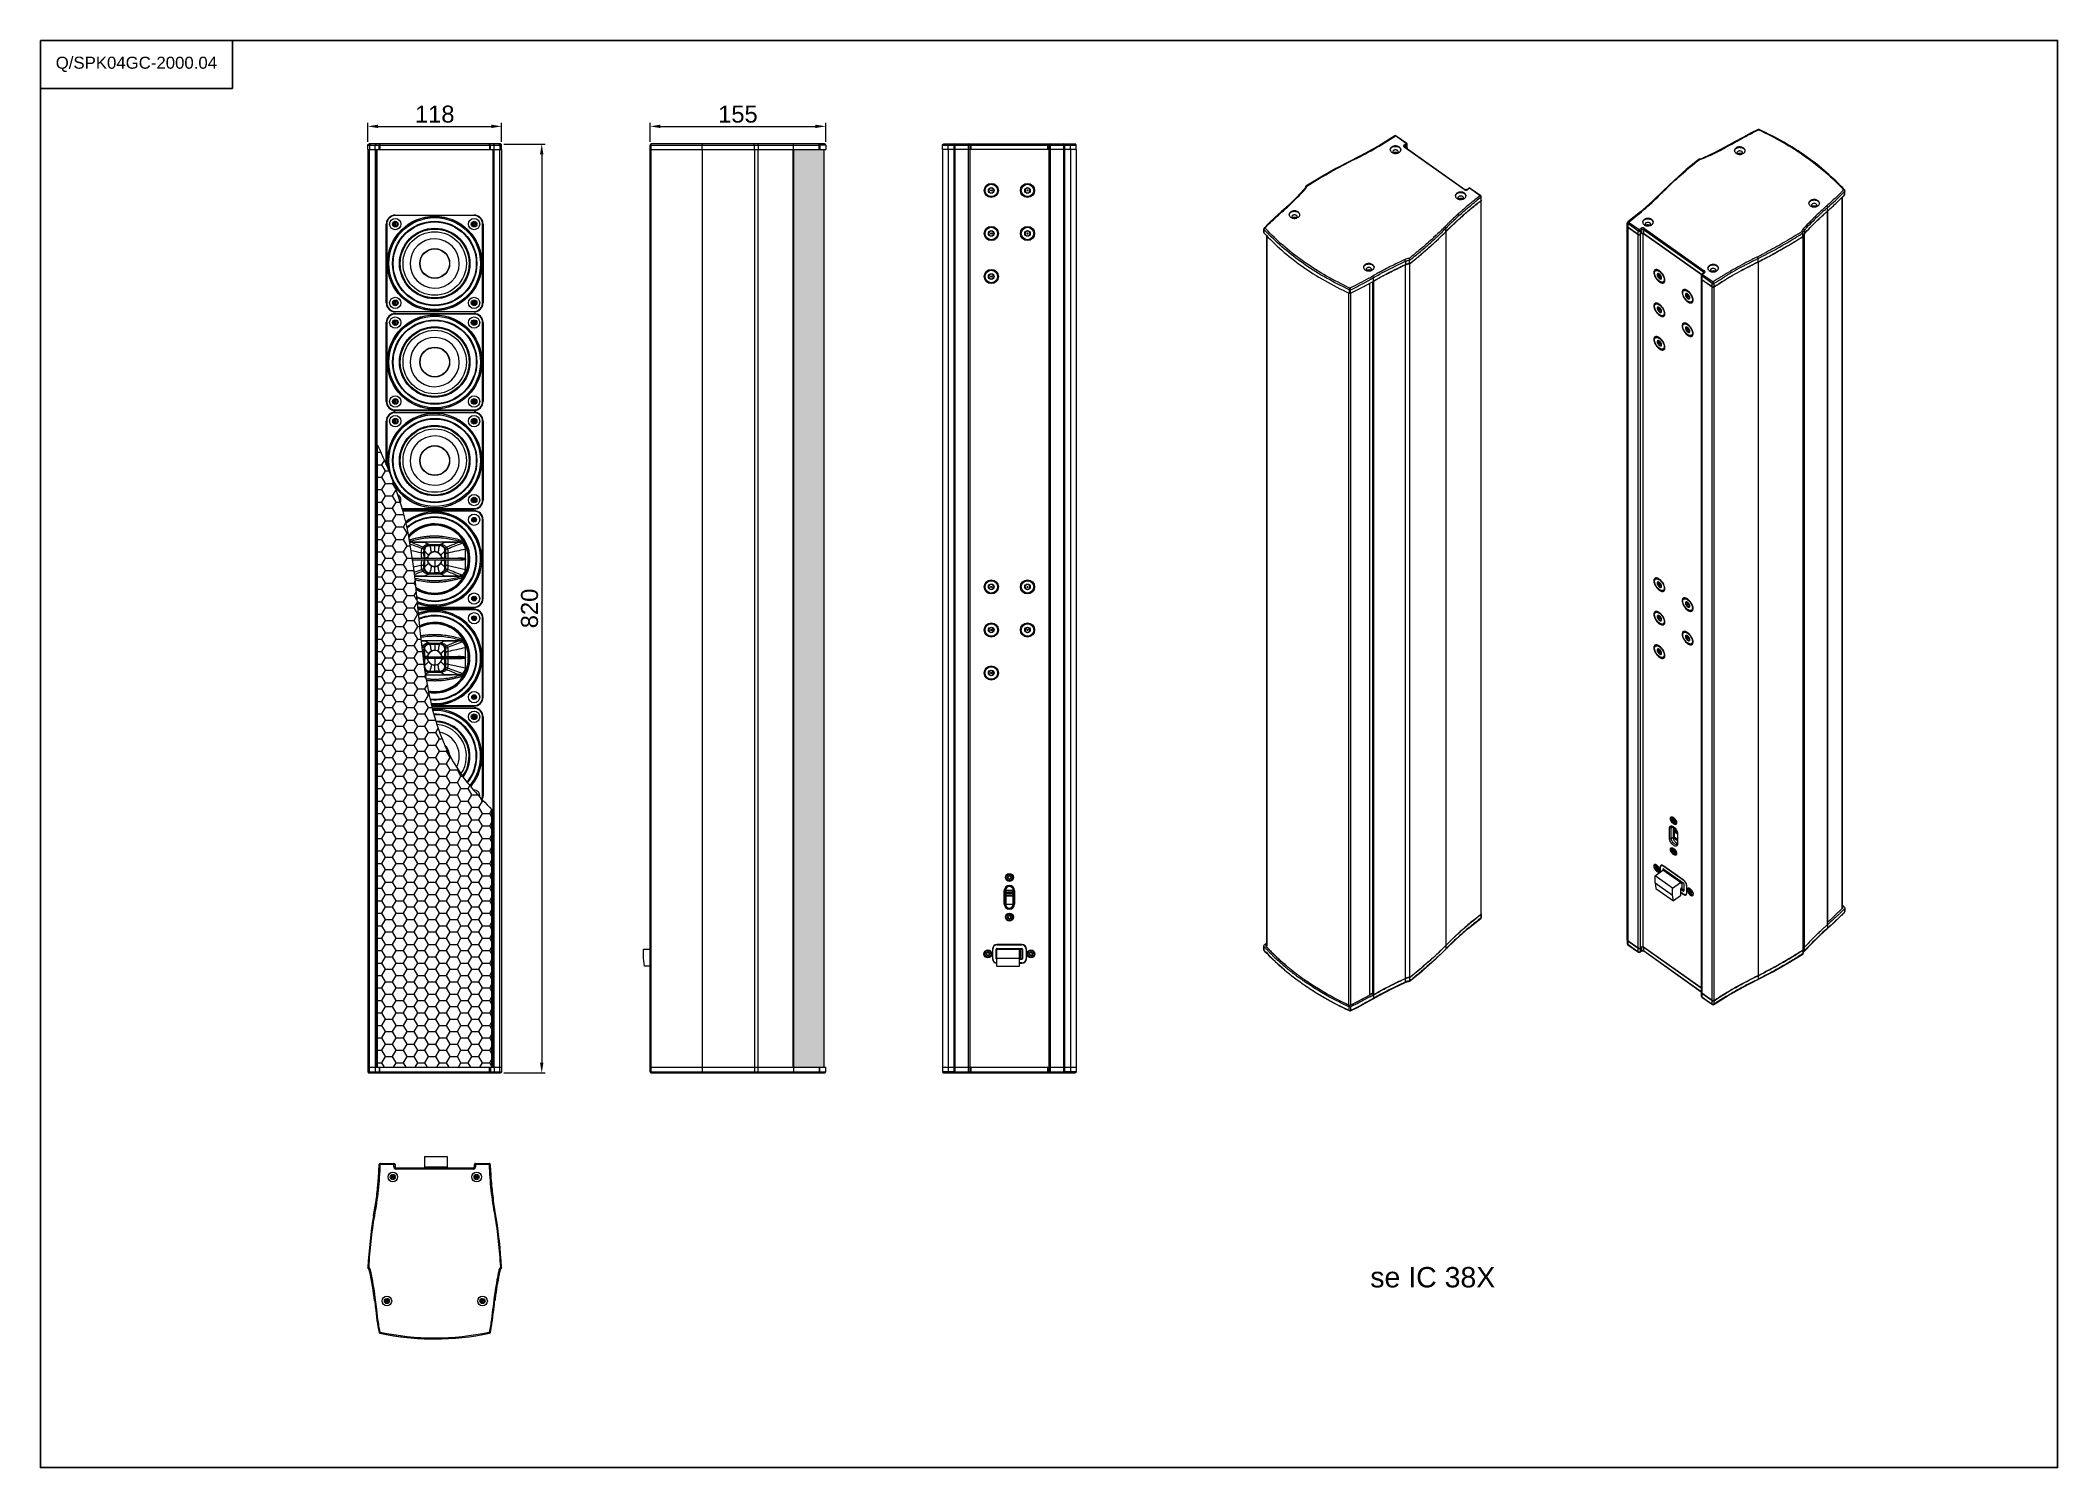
# Model space of a CAD drawing. Header units: millimetres. Extents: x 1177 to 2959, y 93 to 1353.
import ezdxf

# ---------------------------------------------------------------- set-up
doc = ezdxf.new("R2010")
doc.units = ezdxf.units.MM
doc.header["$LTSCALE"] = 0.1
doc.layers.get('0').update_dxf_attribs({"lineweight": 13})
doc.layers.get('Defpoints').update_dxf_attribs({"lineweight": 9})
doc.layers.add('图框', color=7, linetype='Continuous')
doc.layers.add('标注', color=251, linetype='Continuous', lineweight=9)
doc.styles.get("Standard").update_dxf_attribs({"font": 'arial.ttf'})
doc.dimstyles.new('STANDARD 6', dxfattribs={"dimscale": 6, "dimtxt": 2.5, "dimasz": 1.5, "dimexe": 0.5, "dimexo": 0.5, "dimgap": 0.5, "dimtad": 1, "dimtoh": 1, "dimdec": 1, "dimzin": 9, "dimdsep": 46, "dimtxsty": 'Standard', "dimcen": 0, "dimclrd": 256, "dimclre": 256, "dimclrt": 256, "dimadec": 0, "dimazin": 0, "dimtp": 0.01, "dimtm": 0.01, "dimtfac": 1, "dimtdec": 1, "dimtofl": 0, "dimtmove": 0, "dimatfit": 3, "dimfxl": 1, "dimtolj": 1, "dimtzin": 4, "dimlwd": -1, "dimlwe": -1, "dimarcsym": 0})
pattern_1 = [(0, (1177.4635, 93.427), (9.525, 5.499261), [6.35, -12.7]), (120, (1177.4635, 93.427), (-9.525, 5.499261), [6.35, -12.7]), (60, (1177.4635, 93.427), (2e-08, 10.998523), [-12.7, 6.35])]

msp = doc.modelspace()

# ---------------------------------------------------------------- texts
at = {"layer": '图框', "insert": (2407.32, 261.41), "char_height": 17.998, "width": 383.9543, "attachment_point": 5}
msp.add_mtext('se IC 38X', dxfattribs=at)

# ---------------------------------------------------------------- blocks, each defined once
blk = doc.blocks.new('A4-H')
at = {"layer": '图框'}
for p, q in [((28.29, 202.95), (28.29, 210.02)), ((0, 202.95), (28.29, 202.95))]:
    blk.add_line(p, q, dxfattribs=at)
blk.add_lwpolyline([(0, 210.02), (297, 210.02), (297, 0), (0, 0)], close=True, dxfattribs=at)
at = {"layer": '图框', "insert": (14.14, 206.49), "char_height": 1.7679, "width": 28.2872, "attachment_point": 5}
blk.add_mtext('Q/SPK04GC-2000.04', dxfattribs=at)
blk = doc.blocks.new('*D8')
at = {"layer": 'Defpoints', "color": 0, "transparency": 16777216}
for p in [(1584.8, 1277.5), (1466.8, 1260.9), (1584.8, 1260.9)]:
    blk.add_point(p, dxfattribs=at)
at = {"layer": '标注', "transparency": 16777216}
for p, q in [((1466.8, 1263.9), (1466.8, 1280.5)), ((1475.8, 1277.5), (1575.8, 1277.5)), ((1584.8, 1263.9), (1584.8, 1280.5))]:
    blk.add_line(p, q, dxfattribs=at)
for points in [[(1475.8, 1279), (1475.8, 1276), (1466.8, 1277.5)], [(1575.8, 1279), (1575.8, 1276), (1584.8, 1277.5)]]:
    blk.add_solid(points, dxfattribs=at)
at = {"layer": '标注', "transparency": 16777216, "insert": (1525.8, 1288.2), "char_height": 15, "attachment_point": 5}
blk.add_mtext('\\A1;118', dxfattribs=at)
blk = doc.blocks.new('*D9')
at = {"layer": 'Defpoints', "color": 0, "transparency": 16777216}
for p in [(1583.8, 1261.9), (1583.8, 441.9), (1620.3, 441.9)]:
    blk.add_point(p, dxfattribs=at)
at = {"layer": '标注', "transparency": 16777216}
for p, q in [((1586.8, 1261.9), (1623.3, 1261.9)), ((1620.3, 1252.9), (1620.3, 450.9)), ((1586.8, 441.9), (1623.3, 441.9))]:
    blk.add_line(p, q, dxfattribs=at)
for points in [[(1618.8, 1252.9), (1621.8, 1252.9), (1620.3, 1261.9)], [(1618.8, 450.9), (1621.8, 450.9), (1620.3, 441.9)]]:
    blk.add_solid(points, dxfattribs=at)
at = {"layer": '标注', "transparency": 16777216, "insert": (1609.6, 851.9), "char_height": 15, "attachment_point": 5, "rotation": 90}
blk.add_mtext('\\A1;820', dxfattribs=at)
blk = doc.blocks.new('*D10')
at = {"layer": 'Defpoints', "color": 0, "transparency": 16777216}
for p in [(1871.1, 1277.5), (1716.1, 1260.9), (1871.1, 1260.9)]:
    blk.add_point(p, dxfattribs=at)
at = {"layer": '标注', "transparency": 16777216}
for p, q in [((1716.1, 1263.9), (1716.1, 1280.5)), ((1725.1, 1277.5), (1862.1, 1277.5)), ((1871.1, 1263.9), (1871.1, 1280.5))]:
    blk.add_line(p, q, dxfattribs=at)
for points in [[(1725.1, 1279), (1725.1, 1276), (1716.1, 1277.5)], [(1862.1, 1279), (1862.1, 1276), (1871.1, 1277.5)]]:
    blk.add_solid(points, dxfattribs=at)
at = {"layer": '标注', "transparency": 16777216, "insert": (1793.6, 1288.2), "char_height": 15, "attachment_point": 5}
blk.add_mtext('\\A1;155', dxfattribs=at)

# ---------------------------------------------------------------- dimensions: what is measured, and where the dimension line sits
at = {"layer": '标注'}
for base, p1, p2, picture, middle in [((1584.79, 1277.54), (1466.79, 1260.93), (1584.79, 1260.93), '*D8', (1525.79, 1288.2)), ((1871.11, 1277.54), (1716.11, 1260.93), (1871.11, 1260.93), '*D10', (1793.61, 1288.2))]:
    dim = msp.add_linear_dim(base=base, p1=p1, p2=p2, dimstyle='STANDARD 6', dxfattribs=at)
    dim.commit()
    dim.dimension.update_dxf_attribs({"geometry": picture, "text_midpoint": middle})
dim = msp.add_linear_dim(base=(1620.26, 441.93), p1=(1583.77, 1261.93), p2=(1583.77, 441.93), angle=90, dimstyle='STANDARD 6', dxfattribs=at)
dim.commit()
dim.dimension.update_dxf_attribs({"geometry": '*D9', "text_midpoint": (1609.6, 851.93)})

# ---------------------------------------------------------------- hatches: boundary and pattern name
at = {"layer": '标注'}
h = msp.add_hatch(dxfattribs=at)
h.set_pattern_fill('HONEY', color=256, scale=2)
h.set_pattern_definition(pattern_1)
h.paths.add_polyline_path([(1842.61, 1256.93), (1869.36, 1256.93), (1869.36, 446.93), (1842.61, 446.93)])
h = msp.add_hatch(dxfattribs=at)
h.set_pattern_fill('HONEY', color=256, scale=2)
h.set_pattern_definition(pattern_1)
edge = h.paths.add_edge_path()
edge.add_line((1475.3, 446.93), (1576.27, 446.93))
edge.add_line((1576.27, 446.93), (1576.27, 674.27))
edge.add_spline(control_points=[(1576.27, 674.27), (1564.79, 685.71), (1502.4, 755.33), (1521.47, 886.72), (1483.93, 977.45), (1475.3, 995.99)], knot_values=[32.9498583, 32.9498583, 32.9498583, 32.9498583, 80.8777399, 314.1744781, 375.4590853, 375.4590853, 375.4590853, 375.4590853], degree=3, periodic=0)
edge.add_line((1475.3, 995.99), (1475.3, 446.93))

# ---------------------------------------------------------------- linework, layer by layer
for p, q in [((2373.78, 1269.18), (2373.79, 1269.18)), ((2373.79, 1269.18), (2373.85, 1269.21)), ((2374.02, 1268.81), (2374.39, 1269.04)), ((2374.03, 1268.8), (2374.39, 1269.04)), ((2383.75, 1262.42), (2374.39, 1269.04)), ((2375.02, 1269.16), (2384.38, 1262.54)), ((2694.72, 1274.67), (2694.73, 1274.67)), ((2695.66, 1274.68), (2695.66, 1274.68)), ((1466.78, 1256.93), (1466.78, 446.93)), ((1466.78, 1256.93), (1584.79, 1256.93)), ((1466.79, 1256.93), (1466.79, 1260.93)), ((1466.79, 1260.93), (1574.2, 1260.93)), ((1583.77, 1261.93), (1467.8, 1261.93)), ((1468.31, 1260.93), (1468.31, 1256.93)), ((1468.31, 446.93), (1468.31, 1256.93)), ((1473.24, 1256.93), (1473.24, 446.93)), ((1473.29, 1256.93), (1473.29, 1260.93)), ((1473.74, 1256.93), (1473.74, 446.93)), ((1474.35, 1256.93), (1474.35, 446.93)), ((1474.55, 1256.93), (1474.55, 446.93)), ((1476.59, 1256.93), (1476.59, 1260.93)), ((1477.36, 1260.93), (1477.36, 1256.93)), ((1574.2, 1260.93), (1574.2, 1256.93)), ((1574.21, 1260.93), (1584.79, 1260.93)), ((1574.98, 1256.93), (1574.98, 1260.93)), ((1577.02, 1256.93), (1577.02, 446.93)), ((1577.22, 1256.93), (1577.22, 446.93)), ((1577.83, 446.93), (1577.83, 1256.93)), ((1578.28, 1256.93), (1578.28, 1260.93)), ((1578.33, 446.93), (1578.33, 1256.93)), ((1583.26, 1260.93), (1583.26, 1256.93)), ((1583.26, 446.93), (1583.26, 1256.93)), ((1584.79, 1256.93), (1584.79, 1260.93)), ((1584.79, 1256.93), (1584.79, 446.93)), ((1716.11, 1256.93), (1716.11, 1260.93)), ((1716.11, 1260.93), (1717.07, 1260.93)), ((1716.11, 446.93), (1716.11, 1256.93)), ((1716.11, 1256.93), (1871.11, 1256.93)), ((1717.07, 1256.93), (1717.07, 1260.93)), ((1717.07, 1260.93), (1865.26, 1260.93)), ((1717.07, 446.93), (1717.07, 1256.93)), ((1870.11, 1261.93), (1717.11, 1261.93)), ((1762.11, 1256.93), (1762.11, 1260.93)), ((1762.11, 1256.93), (1762.11, 446.93)), ((1808.11, 1256.93), (1808.11, 1260.93)), ((1808.11, 1256.93), (1808.11, 446.93)), ((1811.38, 1260.93), (1811.38, 1256.93)), ((1811.38, 446.93), (1811.38, 1256.93)), ((1842.16, 1256.93), (1842.16, 446.93)), ((1842.61, 1256.93), (1842.61, 1260.93)), ((1842.61, 1256.93), (1842.61, 446.93)), ((1865.07, 1261.93), (1870.11, 1261.93)), ((1865.26, 1256.93), (1865.26, 1260.93)), ((1871.11, 1260.93), (1865.26, 1260.93)), ((1866.04, 1260.93), (1866.04, 1256.93)), ((1871.11, 1260.93), (1871.11, 1256.93)), ((1974.37, 1256.93), (1974.37, 1260.93)), ((1974.37, 1260.93), (1984.33, 1260.93)), ((1974.37, 1256.93), (1974.37, 446.93)), ((2092.37, 1256.93), (1974.37, 1256.93)), ((1975.39, 1261.93), (2091.35, 1261.93)), ((1979.37, 1256.93), (1979.37, 1260.93)), ((1979.37, 1256.93), (1979.37, 446.93)), ((1984.33, 1260.93), (1984.33, 446.93)), ((1984.33, 1260.93), (1985.33, 1260.93)), ((1985.33, 1260.93), (1985.33, 1261.93)), ((1985.33, 1260.93), (1985.33, 446.93)), ((1985.33, 1260.93), (2081.4, 1260.93)), ((1997.37, 1260.93), (1997.37, 1261.93)), ((1997.37, 442.93), (1997.37, 1260.93)), ((1998.37, 1260.93), (1998.37, 442.93)), ((1999.37, 1261.93), (1999.37, 1260.93)), ((1999.37, 1260.93), (1999.37, 1256.93)), ((2067.37, 1260.93), (2067.37, 1261.93)), ((2067.37, 1256.93), (2067.37, 1260.93)), ((2068.37, 442.93), (2068.37, 1260.93)), ((2069.37, 1261.93), (2069.37, 1260.93)), ((2069.37, 1260.93), (2069.37, 442.93)), ((2081.4, 1261.93), (2081.4, 1260.93)), ((2081.4, 1256.93), (2081.4, 1260.93)), ((2081.4, 1260.93), (2082.4, 1260.93)), ((2081.4, 442.93), (2081.4, 1256.93)), ((2082.4, 1256.93), (2082.4, 1260.93)), ((2082.4, 1260.93), (2092.37, 1260.93)), ((2082.4, 442.93), (2082.4, 1256.93)), ((2087.37, 1256.93), (2087.37, 1260.93)), ((2087.37, 1256.93), (2087.37, 446.93)), ((2092.37, 1256.93), (2092.37, 1260.93)), ((2092.37, 1256.93), (2092.37, 446.93)), ((2382.19, 1261.32), (2383.75, 1262.42)), ((2435.08, 1221.72), (2382.19, 1259.12)), ((2382.65, 1259.44), (2382.65, 1259.44)), ((2382.83, 1259.24), (2382.83, 1259.24)), ((2382.83, 1259.24), (2435.72, 1221.84)), ((2384.53, 1261.09), (2382.97, 1259.99)), ((2382.97, 1259.99), (2382.97, 1259.14)), ((2384.53, 1258.04), (2384.53, 1261.09)), ((2384.85, 1257.81), (2384.85, 1261.64)), ((2642.59, 1248.59), (2642.65, 1248.61)), ((2642.65, 1248.61), (2642.71, 1248.6)), ((2646.38, 1249.59), (2646.38, 1249.59)), ((2674.55, 1264.03), (2674.55, 1264.03)), ((2674.75, 1263.66), (2675.09, 1263.85)), ((2674.75, 1263.66), (2675.09, 1263.85)), ((2334.89, 1247.14), (2334.89, 1247.14)), ((2335.07, 1246.78), (2335.37, 1246.93)), ((2335.08, 1246.77), (2335.37, 1246.93)), ((2016.21, 1222.93), (2015.06, 1220.93)), ((2015.06, 1220.93), (2016.21, 1218.93)), ((2018.52, 1222.93), (2016.21, 1222.93)), ((2016.21, 1218.93), (2018.52, 1218.93)), ((2019.68, 1220.93), (2018.52, 1222.93)), ((2018.52, 1218.93), (2019.68, 1220.93)), ((2048.21, 1222.93), (2047.06, 1220.93)), ((2047.06, 1220.93), (2048.21, 1218.93)), ((2050.52, 1222.93), (2048.21, 1222.93)), ((2048.21, 1218.93), (2050.52, 1218.93)), ((2051.68, 1220.93), (2050.52, 1222.93)), ((2050.52, 1218.93), (2051.68, 1220.93)), ((2293.83, 1221.92), (2293.83, 1221.92)), ((2294.23, 1221.53), (2294.63, 1221.95)), ((2294.24, 1221.53), (2294.63, 1221.95)), ((2437.56, 1221.84), (2439.12, 1222.94)), ((2439.75, 1222.82), (2438.19, 1221.72)), ((2449.11, 1216.2), (2439.75, 1222.82)), ((2440.39, 1222.94), (2449.75, 1216.32)), ((2449.92, 1214.89), (2449.92, 1211.78)), ((2449.92, 1211.78), (2449.92, 581.75)), ((2450.18, 1212.14), (2450.14, 1212.03)), ((2450.21, 582.28), (2450.21, 1215.42)), ((2610.73, 1220.56), (2610.73, 1220.56)), ((2611.11, 1220.17), (2611.52, 1220.57)), ((2611.12, 1220.16), (2611.52, 1220.57)), ((2768.52, 1214.47), (2768.52, 586.59)), ((2768.85, 1214.8), (2768.85, 586.9)), ((2771.11, 1217.09), (2771.11, 1220.21)), ((2771.3, 1217.53), (2771.3, 1220.64)), ((1490.98, 1199.23), (1490.98, 1198.73)), ((1490.98, 1199.23), (1560.58, 1199.23)), ((1560.58, 1198.73), (1490.98, 1198.73)), ((1560.58, 1198.73), (1560.58, 1199.23)), ((2273.43, 1202.02), (2273.43, 1202.02)), ((2273.78, 1201.64), (2274.16, 1201.98)), ((2273.78, 1201.64), (2274.16, 1201.98)), ((2286.24, 1196.67), (2286.24, 1196.36)), ((2423.57, 1194.22), (2422.4, 1193.08)), ((2423.05, 1193.85), (2422.75, 1193.55)), ((2423.48, 1194.27), (2423.05, 1193.85)), ((2432.28, 1202.41), (2431.9, 1202.07)), ((2432.75, 1202.7), (2431.98, 1202.02)), ((2432.67, 1202.75), (2432.28, 1202.41)), ((2438.05, 1202.27), (2437.38, 1201.7)), ((2438.05, 1202.27), (2437.4, 1201.68)), ((2438.3, 1202.48), (2438.05, 1202.27)), ((2438.31, 1202.47), (2438.05, 1202.27)), ((2743.41, 1196.19), (2743.08, 1195.86)), ((2744.02, 1196.74), (2743.1, 1195.85)), ((2743.12, 1206.71), (2743.12, 1206.4)), ((2743.63, 1196.41), (2743.41, 1196.19)), ((2743.98, 1196.76), (2743.63, 1196.41)), ((2744.12, 1194.78), (2744.46, 1195.11)), ((2744.15, 1194.77), (2744.88, 1195.48)), ((2744.46, 1195.11), (2744.85, 1195.5)), ((2745.55, 1198.29), (2745.44, 1198.19)), ((2745.59, 1198.27), (2745.48, 1198.17)), ((2746.49, 1197.11), (2746.56, 1197.17)), ((2746.53, 1197.09), (2746.59, 1197.15)), ((2755.45, 1207.42), (2755.2, 1207.2)), ((2755.75, 1202.55), (2755.75, 572.52)), ((2755.87, 1202.66), (2756.06, 1202.83)), ((2755.87, 572.76), (2755.87, 1202.66)), ((2756.06, 1202.83), (2756.06, 1205.94)), ((2756.26, 574.89), (2756.26, 1203)), ((1482.98, 1121.63), (1482.98, 1191.23)), ((1483.48, 1191.23), (1482.98, 1191.23)), ((1483.48, 1191.23), (1483.48, 1121.63)), ((1489.74, 1189.98), (1489.74, 1192.46)), ((1489.8, 1192.55), (1489.8, 1189.9)), ((1490.39, 1189.57), (1490.39, 1192.88)), ((1491.13, 1189.47), (1491.13, 1192.98)), ((1492.53, 1190.33), (1492.53, 1192.11)), ((1559.04, 1190.33), (1559.04, 1192.11)), ((1560.44, 1189.47), (1560.44, 1192.98)), ((1561.18, 1192.88), (1561.18, 1189.57)), ((1561.77, 1189.9), (1561.77, 1192.54)), ((1561.83, 1192.46), (1561.83, 1189.99)), ((1568.08, 1121.63), (1568.08, 1191.23)), ((1568.58, 1191.23), (1568.08, 1191.23)), ((1568.58, 1191.23), (1568.58, 1121.63)), ((2016.21, 1184.93), (2015.06, 1182.93)), ((2015.06, 1182.93), (2016.21, 1180.93)), ((2018.52, 1184.93), (2016.21, 1184.93)), ((2016.21, 1180.93), (2018.52, 1180.93)), ((2019.68, 1182.93), (2018.52, 1184.93)), ((2018.52, 1180.93), (2019.68, 1182.93)), ((2048.21, 1184.93), (2047.06, 1182.93)), ((2047.06, 1182.93), (2048.21, 1180.93)), ((2050.52, 1184.93), (2048.21, 1184.93)), ((2048.21, 1180.93), (2050.52, 1180.93)), ((2051.68, 1182.93), (2050.52, 1184.93)), ((2050.52, 1180.93), (2051.68, 1182.93)), ((2258.06, 1183.87), (2258.06, 1186.98)), ((2258.24, 1186.56), (2258.24, 1183.45)), ((2258.37, 1187.74), (2258.37, 1187.74)), ((2260.52, 1181.15), (2260.52, 554.6)), ((2260.79, 1180.88), (2260.79, 554.18)), ((2408.11, 1179.29), (2407.61, 1178.85)), ((2408.11, 1179.29), (2407.62, 1178.85)), ((2410.39, 1181.47), (2408.11, 1179.29)), ((2408.63, 1179.77), (2408.11, 1179.29)), ((2409.22, 1180.32), (2408.63, 1179.77)), ((2409.02, 1178.09), (2409.83, 1178.84)), ((2409.02, 1178.09), (2409.66, 1178.67)), ((2409.8, 1180.85), (2409.22, 1180.32)), ((2409.66, 1178.67), (2409.84, 1178.84)), ((2410.44, 1181.45), (2409.8, 1180.85)), ((2418.75, 1184.28), (2418.75, 1187.39)), ((2418.75, 1184.28), (2418.75, 554.25)), ((2420.42, 1191.24), (2420.11, 1190.93)), ((2420.49, 1191.21), (2420.18, 1190.9)), ((2421.29, 1192.11), (2421.12, 1191.95)), ((2421.19, 1189.88), (2421.5, 1190.19)), ((2421.76, 1192.45), (2421.2, 1191.9)), ((2421.21, 1189.87), (2421.52, 1190.18)), ((2421.67, 1192.49), (2421.29, 1192.11)), ((2422.75, 1193.55), (2422.32, 1193.13)), ((2424.11, 1192.77), (2424.55, 1193.2)), ((2424.12, 1192.77), (2424.57, 1193.19)), ((2428, 1193.36), (2427.59, 1192.98)), ((2579.15, 559.06), (2579.15, 1192.2)), ((2579.47, 1191.65), (2579.47, 558.51)), ((2588.83, 1185.03), (2579.47, 1191.65)), ((2579.47, 1188.54), (2588.83, 1181.92)), ((2588.83, 1181.92), (2579.47, 1188.54)), ((2579.59, 1193.08), (2579.59, 1193.08)), ((2580.25, 1192.98), (2589.61, 1186.36)), ((2588.83, 1181.92), (2588.83, 1185.03)), ((2588.83, 548.78), (2588.83, 1181.92)), ((2589.61, 1186.36), (2591.17, 1187.46)), ((2591.95, 1186.13), (2590.39, 1185.03)), ((2590.39, 1185.03), (2590.39, 548.78)), ((2591.95, 1183.02), (2590.39, 1181.92)), ((2591.95, 1183.02), (2591.95, 1186.13)), ((2592.72, 1183.25), (2592.72, 553.54)), ((2593.5, 1186.13), (2593.5, 1183.02)), ((2646.39, 1148.73), (2593.5, 1186.13)), ((2593.5, 1183.02), (2644.81, 1146.74)), ((2644.81, 1146.74), (2593.5, 1183.02)), ((2594.28, 1187.46), (2647.17, 1150.06)), ((2597.43, 1189.66), (2597.43, 1190.32)), ((2598.02, 1190.74), (2597.97, 1190.6)), ((2597.97, 1190.6), (2597.97, 1189.71)), ((2598.3, 1189.74), (2598.3, 1190.68)), ((2598.32, 1189.74), (2598.32, 1190.68)), ((2734.29, 1180.27), (2734.19, 1180.21)), ((2734.29, 1180.27), (2734.19, 1180.21)), ((2734.29, 1180.27), (2734.29, 1183.38)), ((2734.29, 1180.27), (2734.29, 547.13)), ((2735.65, 1186.02), (2735.65, 1182.91)), ((2735.65, 549.77), (2735.65, 1182.91)), ((2383.12, 1158.38), (2383.12, 1155.27)), ((2386.57, 1161.06), (2386.34, 1160.87)), ((2386.57, 1161.06), (2386.34, 1160.87)), ((2386.86, 1159.34), (2387.52, 1159.87)), ((2386.86, 1159.34), (2387.53, 1159.86)), ((2386.86, 1156.23), (2386.86, 1159.34)), ((2388.46, 1160.62), (2388.54, 1160.68)), ((2388.48, 1160.61), (2388.55, 1160.67)), ((2398.99, 1166.12), (2398.53, 1165.73)), ((2409.45, 1175.37), (2408.79, 1174.79)), ((2409.08, 1175.03), (2408.81, 1174.78)), ((2409.6, 1175.51), (2409.08, 1175.03)), ((2409.6, 1175.51), (2409.45, 1175.37)), ((2694.62, 1160.83), (2694.7, 1160.88)), ((2694.62, 1160.83), (2694.71, 1160.88)), ((2694.62, 1157.72), (2694.62, 1160.83)), ((2696.02, 1161.55), (2699.23, 1163.19)), ((2696.03, 1161.54), (2696.48, 1161.77)), ((2696.48, 1161.77), (2697.1, 1162.08)), ((2697.1, 1162.08), (2697.44, 1162.26)), ((2697.44, 1162.26), (2698, 1162.54)), ((2698, 1162.54), (2698.64, 1162.87)), ((2698.64, 1162.87), (2699.24, 1163.18)), ((2701.2, 1164.2), (2701.74, 1164.49)), ((2701.2, 1164.2), (2701.74, 1164.48)), ((2707.78, 1164.6), (2707, 1164.17)), ((2720.91, 1172.05), (2720.28, 1171.68)), ((2016.21, 1146.93), (2015.06, 1144.93)), ((2015.06, 1144.93), (2016.21, 1142.93)), ((2018.52, 1146.93), (2016.21, 1146.93)), ((2016.21, 1142.93), (2018.52, 1142.93)), ((2019.68, 1144.93), (2018.52, 1146.93)), ((2018.52, 1142.93), (2019.68, 1144.93)), ((2349.7, 1149.92), (2349.7, 1150.45)), ((2352.04, 1149.92), (2352.04, 1150.45)), ((2354.14, 1140.37), (2354.96, 1140.83)), ((2354.14, 1140.37), (2354.96, 1140.83)), ((2354.14, 1140.37), (2354.14, 511.38)), ((2354.61, 511.05), (2354.61, 1140.64)), ((2354.96, 1140.83), (2354.96, 1143.94)), ((2355.35, 511.02), (2355.35, 1141.05)), ((2361.19, 1149.15), (2360.78, 1148.93)), ((2361.21, 1149.14), (2360.8, 1148.91)), ((2361.46, 1147.55), (2361.95, 1147.81)), ((2361.48, 1147.53), (2361.96, 1147.79)), ((2363.81, 1150.54), (2363.09, 1150.17)), ((2363.52, 1150.4), (2363.09, 1150.17)), ((2363.8, 1150.55), (2363.52, 1150.4)), ((2363.58, 1148.68), (2364.52, 1149.16)), ((2363.58, 1148.68), (2364.23, 1149.02)), ((2364.23, 1149.02), (2364.51, 1149.17)), ((2383.13, 525.23), (2383.13, 1155.27)), ((2386.86, 1156.23), (2386.86, 526.2)), ((2604.01, 1150.06), (2604.63, 1150.5)), ((2606.84, 1147.19), (2605.79, 1146.45)), ((2607.74, 1145), (2606.69, 1144.26)), ((2608.29, 1146.34), (2608.29, 1146.34)), ((2608.29, 1146.34), (2608.29, 1146.34)), ((2611, 1140.18), (2611.62, 1140.62)), ((2644.51, 1145.98), (2644.52, 512.84)), ((2644.84, 1145.43), (2644.84, 512.29)), ((2654.2, 1138.81), (2644.84, 1145.43)), ((2644.84, 1142.32), (2654.2, 1135.7)), ((2646.54, 1147.98), (2644.98, 1146.88)), ((2647.17, 1147.86), (2645.61, 1146.76)), ((2645.61, 1146.76), (2654.97, 1140.14)), ((2646.39, 1147.88), (2646.39, 1148.73)), ((2646.71, 1148.18), (2646.71, 1148.19)), ((2654.99, 1148.96), (2654.99, 1149.62)), ((2655.58, 1150.04), (2655.53, 1149.9)), ((2655.53, 1149.9), (2655.53, 1149.01)), ((2655.86, 1149.04), (2655.86, 1149.98)), ((2655.88, 1149.04), (2655.88, 1149.98)), ((2664.96, 1146.46), (2664.46, 1146.15)), ((2664.79, 1144.54), (2665.29, 1144.85)), ((2665.29, 1144.85), (2665.79, 1145.15)), ((2666.87, 1145.81), (2667.12, 1145.96)), ((2668.33, 1148.48), (2668, 1148.29)), ((2669.04, 1148.91), (2668.33, 1148.48)), ((2669.25, 1144.12), (2668.99, 1143.96)), ((2669.57, 1149.21), (2669.04, 1148.91)), ((2669.31, 1147.27), (2669.82, 1147.56)), ((2670.07, 1149.51), (2669.57, 1149.21)), ((2669.82, 1147.56), (2670.34, 1147.87)), ((2671.93, 1148.8), (2672.22, 1148.97)), ((2679.83, 1153.24), (2680.43, 1153.57)), ((2679.84, 1153.23), (2680.44, 1153.56)), ((2681.25, 1154.01), (2681.85, 1154.33)), ((2681.26, 1154.01), (2681.59, 1154.19)), ((2681.59, 1154.19), (2681.85, 1154.33)), ((2682.28, 1151.45), (2681.86, 1151.22)), ((2694.75, 1157.79), (2694.62, 1157.72)), ((2694.75, 1157.79), (2694.62, 1157.72)), ((2694.62, 1157.72), (2694.62, 524.58)), ((1489.74, 1120.4), (1489.74, 1122.88)), ((1489.8, 1122.97), (1489.8, 1120.32)), ((1490.39, 1119.99), (1490.39, 1123.3)), ((1491.13, 1119.89), (1491.13, 1123.4)), ((1492.53, 1120.76), (1492.53, 1122.53)), ((1559.04, 1120.75), (1559.04, 1122.53)), ((1560.44, 1119.89), (1560.44, 1123.4)), ((1561.18, 1123.3), (1561.18, 1119.99)), ((1561.77, 1120.32), (1561.77, 1122.96)), ((1561.83, 1122.88), (1561.83, 1120.41)), ((2333.19, 501.7), (2333.19, 1130.37)), ((2333.57, 1133.29), (2333.57, 1130.18)), ((2334.78, 1130.19), (2334.78, 1133.3)), ((2335.08, 501.73), (2335.08, 1130.34)), ((2351.64, 510.41), (2351.64, 1138.98)), ((2628.9, 1132.46), (2629.52, 1132.9)), ((2631.73, 1129.59), (2630.68, 1128.85)), ((2632.63, 1127.4), (2631.58, 1126.66)), ((2633.18, 1128.74), (2633.18, 1128.74)), ((2633.18, 1128.74), (2633.18, 1128.74)), ((2635.89, 1122.58), (2636.51, 1123.02)), ((2654.2, 1135.7), (2649.31, 1139.16)), ((2654.2, 1135.7), (2654.2, 1138.81)), ((2654.2, 502.56), (2654.2, 1135.7)), ((2655.72, 1138.79), (2655.84, 1138.87)), ((2655.72, 1138.79), (2655.84, 1138.87)), ((2655.72, 1135.68), (2655.72, 1138.79)), ((2655.72, 1135.68), (2655.93, 1135.82)), ((2655.72, 1135.68), (2655.94, 1135.82)), ((2655.93, 1135.82), (2655.73, 1135.68)), ((2655.93, 1135.81), (2655.73, 1135.68)), ((2655.73, 505.65), (2655.73, 1135.68)), ((1482.98, 1121.63), (1483.48, 1121.63)), ((1489.74, 1102.98), (1489.74, 1105.46)), ((1489.8, 1105.55), (1489.8, 1102.9)), ((1490.39, 1102.57), (1490.39, 1105.88)), ((1490.98, 1114.13), (1490.98, 1113.63)), ((1490.98, 1114.13), (1560.58, 1114.13)), ((1560.58, 1113.63), (1490.98, 1113.63)), ((1490.98, 1112.23), (1490.98, 1111.73)), ((1490.98, 1112.23), (1560.58, 1112.23)), ((1560.58, 1111.73), (1490.98, 1111.73)), ((1491.13, 1102.47), (1491.13, 1105.98)), ((1492.53, 1103.33), (1492.53, 1105.11)), ((1559.04, 1103.33), (1559.04, 1105.11)), ((1560.44, 1102.47), (1560.44, 1105.98)), ((1560.58, 1113.63), (1560.58, 1114.13)), ((1560.58, 1111.73), (1560.58, 1112.23)), ((1561.18, 1105.88), (1561.18, 1102.57)), ((1561.77, 1102.9), (1561.77, 1105.54)), ((1561.83, 1105.46), (1561.83, 1102.99)), ((1568.08, 1121.63), (1568.58, 1121.63)), ((2604.01, 1120.5), (2604.63, 1120.94)), ((2606.84, 1117.63), (2605.79, 1116.89)), ((2607.74, 1115.44), (2606.69, 1114.7)), ((2608.29, 1116.78), (2608.29, 1116.79)), ((2608.29, 1116.78), (2608.29, 1116.78)), ((2611, 1110.62), (2611.62, 1111.06)), ((1482.98, 1034.63), (1482.98, 1104.23)), ((1483.48, 1104.23), (1482.98, 1104.23)), ((1483.48, 1104.23), (1483.48, 1034.63)), ((1568.08, 1034.63), (1568.08, 1104.23)), ((1568.58, 1104.23), (1568.08, 1104.23)), ((1568.58, 1104.23), (1568.58, 1034.63)), ((2604.01, 1090.95), (2604.63, 1091.39)), ((2606.84, 1088.08), (2605.79, 1087.34)), ((2608.29, 1087.23), (2608.29, 1087.23)), ((2608.29, 1087.22), (2608.29, 1087.22)), ((2628.9, 1102.9), (2629.52, 1103.34)), ((2631.73, 1100.03), (2630.68, 1099.29)), ((2632.63, 1097.84), (2631.58, 1097.1)), ((2633.18, 1099.18), (2633.18, 1099.19)), ((2633.18, 1099.18), (2633.18, 1099.18)), ((2635.89, 1093.02), (2636.51, 1093.46)), ((2607.74, 1085.89), (2606.69, 1085.15)), ((2611, 1081.07), (2611.62, 1081.51)), ((2612.25, 1080.94), (2611.47, 1080.39)), ((1482.98, 1034.63), (1483.48, 1034.63)), ((1489.74, 1033.4), (1489.74, 1035.88)), ((1489.8, 1035.97), (1489.8, 1033.32)), ((1490.39, 1032.99), (1490.39, 1036.3)), ((1491.13, 1032.89), (1491.13, 1036.4)), ((1492.53, 1033.76), (1492.53, 1035.53)), ((1559.04, 1033.75), (1559.04, 1035.53)), ((1560.44, 1032.89), (1560.44, 1036.4)), ((1561.18, 1036.3), (1561.18, 1032.99)), ((1561.77, 1033.32), (1561.77, 1035.96)), ((1561.83, 1035.88), (1561.83, 1033.41)), ((1568.08, 1034.63), (1568.58, 1034.63)), ((1482.98, 978.78), (1482.98, 1017.23)), ((1483.48, 1017.23), (1482.98, 1017.23)), ((1483.48, 1017.23), (1483.48, 977.6)), ((1489.74, 1015.98), (1489.74, 1018.46)), ((1489.8, 1018.55), (1489.8, 1015.9)), ((1490.39, 1015.57), (1490.39, 1018.88)), ((1490.98, 1027.13), (1490.98, 1026.63)), ((1490.98, 1027.13), (1560.58, 1027.13)), ((1560.58, 1026.63), (1490.98, 1026.63)), ((1490.98, 1025.23), (1490.98, 1024.73)), ((1490.98, 1025.23), (1560.58, 1025.23)), ((1560.58, 1024.73), (1490.98, 1024.73)), ((1491.13, 1015.47), (1491.13, 1018.98)), ((1492.53, 1016.33), (1492.53, 1018.11)), ((1559.04, 1016.33), (1559.04, 1018.11)), ((1560.44, 1015.47), (1560.44, 1018.98)), ((1560.58, 1026.63), (1560.58, 1027.13)), ((1560.58, 1024.73), (1560.58, 1025.23)), ((1561.18, 1018.88), (1561.18, 1015.57)), ((1561.77, 1015.9), (1561.77, 1018.54)), ((1561.83, 1018.46), (1561.83, 1015.99)), ((1568.08, 947.63), (1568.08, 1017.23)), ((1568.58, 1017.23), (1568.08, 1017.23)), ((1568.58, 1017.23), (1568.58, 947.63)), ((1559.04, 946.75), (1559.04, 948.53)), ((1560.44, 945.89), (1560.44, 949.4)), ((1561.18, 949.3), (1561.18, 945.99)), ((1561.77, 946.32), (1561.77, 948.96)), ((1561.83, 948.88), (1561.83, 946.41)), ((1568.08, 947.63), (1568.58, 947.63)), ((1496.83, 940.13), (1560.58, 940.13)), ((1560.58, 939.63), (1496.97, 939.63)), ((1560.58, 938.23), (1497.35, 938.23)), ((1560.58, 937.73), (1497.49, 937.73)), ((1559.04, 929.33), (1559.04, 931.11)), ((1560.44, 928.47), (1560.44, 931.98)), ((1560.58, 939.63), (1560.58, 940.13)), ((1560.58, 938.23), (1560.58, 937.73)), ((1561.18, 931.88), (1561.18, 928.57)), ((1561.77, 928.9), (1561.77, 931.54)), ((1561.83, 931.46), (1561.83, 928.99)), ((1568.08, 860.63), (1568.08, 930.23)), ((1568.08, 930.23), (1568.58, 930.23)), ((1568.58, 860.63), (1568.58, 930.23)), ((1503.62, 910.48), (1503.5, 910.48)), ((1503.62, 910.48), (1503.61, 910.39)), ((1504.71, 910.39), (1504.71, 910.45)), ((1504.71, 910.45), (1516.35, 910.43)), ((1534.62, 910.43), (1516.35, 910.43)), ((1534.62, 910.43), (1546.85, 910.45)), ((1546.85, 910.39), (1546.85, 910.45)), ((1549.82, 910.48), (1547.95, 910.48)), ((1547.95, 910.39), (1547.95, 910.48)), ((1548.22, 910.3), (1549.82, 910.3)), ((1549.82, 910.48), (1549.82, 910.3)), ((1550.97, 911.73), (1550.91, 911.68)), ((1551.12, 911.24), (1550.97, 911.55)), ((1551.15, 910.87), (1551.41, 911.03)), ((1505.75, 896.43), (1513.99, 896.42)), ((1546.46, 895.93), (1505.82, 895.93)), ((1505.96, 894.93), (1546.47, 894.93)), ((1513.99, 894.45), (1506.03, 894.44)), ((1516.73, 899.77), (1515.93, 900.53)), ((1515.93, 890.35), (1516.73, 891.11)), ((1516.07, 896.43), (1516.73, 896.43)), ((1516.73, 894.43), (1516.07, 894.44)), ((1516.73, 902.83), (1516.73, 902.93)), ((1516.74, 902.93), (1516.73, 902.93)), ((1516.73, 902.83), (1516.73, 899.77)), ((1516.73, 899.77), (1516.73, 896.43)), ((1516.73, 894.43), (1516.73, 891.11)), ((1516.73, 891.11), (1516.73, 888.23)), ((1517.72, 901.71), (1517.72, 901.7)), ((1517.78, 901.65), (1517.79, 901.64)), ((1521.23, 907.43), (1525.78, 907.43)), ((1522.22, 905.02), (1522.21, 905.04)), ((1522.22, 905.03), (1522.21, 905.04)), ((1525.78, 901.93), (1525.78, 907.43)), ((1525.78, 907.43), (1526.32, 907.43)), ((1525.78, 894.89), (1525.78, 889.08)), ((1526.32, 907.43), (1530.03, 907.43)), ((1533.86, 901.63), (1533.85, 901.62)), ((1533.9, 901.66), (1533.89, 901.65)), ((1535.44, 903.74), (1534.83, 902.63)), ((1535.44, 903.74), (1534.83, 902.63)), ((1534.83, 896.43), (1534.83, 902.63)), ((1535.64, 900.5), (1534.83, 899.75)), ((1534.83, 896.43), (1535.5, 896.43)), ((1535.5, 894.44), (1534.83, 894.43)), ((1534.83, 891.12), (1534.83, 894.43)), ((1534.83, 891.12), (1535.64, 890.35)), ((1534.83, 888.23), (1534.83, 891.12)), ((1537.57, 896.42), (1546.54, 896.43)), ((1546.55, 894.44), (1537.57, 894.45)), ((1552.95, 895.54), (1552.95, 904.43)), ((1552.95, 886.43), (1552.95, 895.32)), ((1513.82, 889.7), (1506.87, 888.21)), ((1516.12, 887.12), (1516.73, 888.23)), ((1517.01, 886.62), (1516.7, 885.61)), ((1516.92, 880.43), (1534.64, 880.43)), ((1517.1, 886.4), (1517.01, 886.62)), ((1517.67, 889.2), (1517.68, 889.21)), ((1517.72, 889.25), (1517.73, 889.26)), ((1521.08, 882.53), (1530.49, 882.53)), ((1521.53, 883.43), (1521.81, 884.38)), ((1521.53, 883.43), (1521.57, 882.95)), ((1521.53, 883.43), (1525.78, 883.43)), ((1525.78, 883.43), (1525.78, 888.93)), ((1526.31, 883.43), (1525.78, 883.43)), ((1530.03, 883.43), (1526.31, 883.43)), ((1530.03, 883.43), (1529.76, 884.38)), ((1530.03, 883.43), (1530, 882.95)), ((1533.85, 889.25), (1533.86, 889.24)), ((1533.89, 889.21), (1533.9, 889.2)), ((1534.56, 886.63), (1534.47, 886.4)), ((1534.56, 886.63), (1534.87, 885.62)), ((1535.44, 887.12), (1534.83, 888.23)), ((1537.74, 889.71), (1552.95, 886.43)), ((1546.86, 880.47), (1546.86, 880.41)), ((1547.94, 880.38), (1547.95, 880.47)), ((1547.94, 880.38), (1549.82, 880.38)), ((1549.82, 880.57), (1548.22, 880.57)), ((1549.82, 880.57), (1549.82, 880.38)), ((1550.91, 879.18), (1550.98, 879.32)), ((1550.91, 879.18), (1550.97, 879.14)), ((1551.15, 879.99), (1551.41, 879.83)), ((2604.01, 877.82), (2604.63, 878.26)), ((2606.84, 874.95), (2605.79, 874.21)), ((2608.29, 874.1), (2608.29, 874.11)), ((2608.29, 874.1), (2608.29, 874.1)), ((1559.04, 859.75), (1559.04, 861.53)), ((1560.44, 858.89), (1560.44, 862.4)), ((1561.18, 862.3), (1561.18, 858.99)), ((1561.77, 859.32), (1561.77, 861.96)), ((1561.83, 861.88), (1561.83, 859.41)), ((1568.58, 860.63), (1568.08, 860.63)), ((2016.21, 872.93), (2015.06, 870.93)), ((2015.06, 870.93), (2016.21, 868.93)), ((2018.52, 872.93), (2016.21, 872.93)), ((2016.21, 868.93), (2018.52, 868.93)), ((2019.68, 870.93), (2018.52, 872.93)), ((2018.52, 868.93), (2019.68, 870.93)), ((2048.21, 872.93), (2047.06, 870.93)), ((2047.06, 870.93), (2048.21, 868.93)), ((2050.52, 872.93), (2048.21, 872.93)), ((2048.21, 868.93), (2050.52, 868.93)), ((2051.68, 870.93), (2050.52, 872.93)), ((2050.52, 868.93), (2051.68, 870.93)), ((2607.74, 872.76), (2606.69, 872.02)), ((2611, 867.94), (2611.62, 868.38)), ((2628.9, 860.22), (2629.52, 860.66)), ((2631.73, 857.35), (2630.68, 856.61)), ((2633.18, 856.5), (2633.18, 856.51)), ((2633.18, 856.5), (2633.18, 856.5)), ((1510.7, 853.13), (1560.58, 853.13)), ((1510.75, 852.63), (1560.58, 852.63)), ((1560.58, 851.23), (1510.89, 851.23)), ((1560.58, 850.73), (1510.93, 850.73)), ((1559.04, 842.33), (1559.04, 844.11)), ((1560.44, 841.47), (1560.44, 844.98)), ((1560.58, 853.13), (1560.58, 852.63)), ((1560.58, 851.23), (1560.58, 850.73)), ((1561.18, 844.88), (1561.18, 841.57)), ((1561.77, 841.9), (1561.77, 844.54)), ((1561.83, 844.46), (1561.83, 841.99)), ((1568.08, 843.23), (1568.58, 843.23)), ((1568.08, 773.63), (1568.08, 843.23)), ((1568.58, 773.63), (1568.58, 843.23)), ((2604.01, 848.27), (2604.63, 848.71)), ((2606.84, 845.4), (2605.79, 844.66)), ((2607.74, 843.21), (2606.69, 842.47)), ((2608.29, 844.54), (2608.29, 844.55)), ((2608.29, 844.55), (2608.29, 844.55)), ((2611, 838.39), (2611.62, 838.83)), ((2632.63, 855.16), (2631.58, 854.42)), ((2635.89, 850.34), (2636.51, 850.78)), ((1513.67, 823.44), (1516.35, 823.43)), ((1534.62, 823.43), (1516.35, 823.43)), ((1521.23, 820.43), (1525.78, 820.43)), ((1525.78, 820.43), (1526.32, 820.43)), ((1525.78, 820.43), (1525.78, 814.93)), ((1526.32, 820.43), (1530.03, 820.43)), ((1534.62, 823.43), (1546.85, 823.45)), ((1546.85, 823.39), (1546.85, 823.45)), ((1549.82, 823.48), (1547.95, 823.48)), ((1547.95, 823.39), (1547.95, 823.48)), ((1548.22, 823.3), (1549.82, 823.3)), ((1549.82, 823.48), (1549.82, 823.3)), ((1550.97, 824.73), (1550.91, 824.68)), ((1551.12, 824.24), (1550.97, 824.55)), ((1551.15, 823.87), (1551.41, 824.03)), ((2016.21, 834.93), (2015.06, 832.93)), ((2015.06, 832.93), (2016.21, 830.93)), ((2018.52, 834.93), (2016.21, 834.93)), ((2016.21, 830.93), (2018.52, 830.93)), ((2019.68, 832.93), (2018.52, 834.93)), ((2018.52, 830.93), (2019.68, 832.93)), ((2048.21, 834.93), (2047.06, 832.93)), ((2047.06, 832.93), (2048.21, 830.93)), ((2050.52, 834.93), (2048.21, 834.93)), ((2048.21, 830.93), (2050.52, 830.93)), ((2051.68, 832.93), (2050.52, 834.93)), ((2050.52, 830.93), (2051.68, 832.93)), ((2628.9, 830.67), (2629.52, 831.11)), ((2631.73, 827.8), (2630.68, 827.06)), ((2632.63, 825.61), (2631.58, 824.87)), ((2633.18, 826.94), (2633.18, 826.95)), ((2633.18, 826.95), (2633.18, 826.95)), ((2635.89, 820.79), (2636.51, 821.23)), ((1546.46, 808.93), (1515.37, 808.93)), ((1515.49, 807.93), (1546.47, 807.93)), ((1516.73, 812.77), (1515.93, 813.53)), ((1516.07, 809.43), (1516.73, 809.43)), ((1516.73, 807.43), (1516.07, 807.44)), ((1516.08, 803.49), (1516.73, 804.11)), ((1516.74, 815.93), (1516.73, 815.93)), ((1516.73, 815.83), (1516.73, 815.93)), ((1516.73, 815.83), (1516.73, 812.77)), ((1516.73, 812.77), (1516.73, 809.43)), ((1516.73, 807.43), (1516.73, 804.11)), ((1516.73, 804.11), (1516.73, 801.23)), ((1517.67, 802.2), (1517.68, 802.21)), ((1517.72, 814.71), (1517.72, 814.7)), ((1517.72, 802.25), (1517.73, 802.26)), ((1517.78, 814.65), (1517.79, 814.64)), ((1522.22, 818.02), (1522.21, 818.04)), ((1522.22, 818.03), (1522.21, 818.04)), ((1525.78, 807.89), (1525.78, 802.08)), ((1525.78, 796.43), (1525.78, 801.93)), ((1533.86, 814.63), (1533.85, 814.62)), ((1533.85, 802.25), (1533.86, 802.24)), ((1533.9, 814.66), (1533.89, 814.65)), ((1533.89, 802.21), (1533.9, 802.2)), ((1535.44, 816.74), (1534.83, 815.63)), ((1535.44, 816.74), (1534.83, 815.63)), ((1534.83, 809.43), (1534.83, 815.63)), ((1535.64, 813.5), (1534.83, 812.75)), ((1534.83, 809.43), (1535.5, 809.43)), ((1535.5, 807.44), (1534.83, 807.43)), ((1534.83, 804.12), (1534.83, 807.43)), ((1534.83, 804.12), (1535.64, 803.35)), ((1534.83, 801.23), (1534.83, 804.12)), ((1537.57, 809.42), (1546.54, 809.43)), ((1546.55, 807.44), (1537.57, 807.45)), ((1537.74, 802.71), (1552.95, 799.43)), ((1552.95, 808.54), (1552.95, 817.43)), ((1552.95, 799.43), (1552.95, 808.32)), ((2604.01, 818.71), (2604.63, 819.15)), ((2606.84, 815.84), (2605.79, 815.1)), ((2607.74, 813.65), (2606.69, 812.91)), ((2608.29, 814.99), (2608.29, 814.99)), ((2608.29, 814.99), (2608.29, 814.99)), ((2611, 808.83), (2611.62, 809.27)), ((1516.47, 800.74), (1516.73, 801.23)), ((1517.01, 799.62), (1516.75, 798.78)), ((1517.1, 799.4), (1517.01, 799.62)), ((1517.56, 793.43), (1534.64, 793.43)), ((1521.08, 795.53), (1530.49, 795.53)), ((1521.53, 796.43), (1521.81, 797.38)), ((1521.53, 796.43), (1521.57, 795.95)), ((1521.53, 796.43), (1525.78, 796.43)), ((1526.31, 796.43), (1525.78, 796.43)), ((1530.03, 796.43), (1526.31, 796.43)), ((1530.03, 796.43), (1529.76, 797.38)), ((1530.03, 796.43), (1530, 795.95)), ((1534.56, 799.63), (1534.47, 799.4)), ((1534.56, 799.63), (1534.87, 798.62)), ((1535.44, 800.12), (1534.83, 801.23)), ((1546.86, 793.47), (1546.86, 793.41)), ((1547.94, 793.38), (1547.95, 793.47)), ((1547.94, 793.38), (1549.82, 793.38)), ((1549.82, 793.57), (1548.22, 793.57)), ((1549.82, 793.57), (1549.82, 793.38)), ((1550.91, 792.18), (1550.98, 792.32)), ((1550.91, 792.18), (1550.97, 792.14)), ((1551.15, 792.99), (1551.41, 792.83)), ((2016.21, 796.93), (2015.06, 794.93)), ((2015.06, 794.93), (2016.21, 792.93)), ((2018.52, 796.93), (2016.21, 796.93)), ((2016.21, 792.93), (2018.52, 792.93)), ((2019.68, 794.93), (2018.52, 796.93)), ((2018.52, 792.93), (2019.68, 794.93)), ((1559.04, 772.75), (1559.04, 774.53)), ((1560.44, 771.89), (1560.44, 775.4)), ((1561.18, 775.3), (1561.18, 771.99)), ((1561.77, 772.32), (1561.77, 774.96)), ((1561.83, 774.88), (1561.83, 772.41)), ((1568.58, 773.63), (1568.08, 773.63)), ((1522.96, 766.13), (1560.58, 766.13)), ((1523.08, 765.63), (1560.58, 765.63)), ((1523.43, 764.23), (1560.58, 764.23)), ((1560.58, 763.73), (1523.56, 763.73)), ((1559.04, 755.33), (1559.04, 757.11)), ((1560.44, 754.47), (1560.44, 757.98)), ((1560.58, 766.13), (1560.58, 765.63)), ((1560.58, 763.73), (1560.58, 764.23)), ((1561.18, 757.88), (1561.18, 754.57)), ((1561.77, 754.9), (1561.77, 757.54)), ((1561.83, 757.46), (1561.83, 754.99)), ((1568.58, 756.23), (1568.08, 756.23)), ((1568.08, 686.63), (1568.08, 756.23)), ((1568.58, 756.23), (1568.58, 686.63)), ((1568.08, 686.63), (1568.58, 686.63)), ((2618.17, 667.21), (2618.38, 667.36)), ((2619.14, 665.94), (2618.95, 665.81)), ((2618.95, 664.91), (2619.74, 665.47)), ((2619.19, 665.21), (2618.95, 664.91)), ((2619.88, 665.13), (2619.09, 664.58)), ((2619.19, 665.51), (2619.64, 665.83)), ((2619.97, 665.76), (2619.19, 665.21)), ((2620, 667.25), (2619.51, 667.42)), ((2619.53, 664.39), (2620.31, 664.94)), ((2619.97, 665.76), (2619.74, 665.47)), ((2619.87, 665.85), (2619.79, 665.82)), ((2620.57, 664.61), (2619.79, 664.05)), ((2619.87, 663.58), (2620.66, 664.13)), ((2620.15, 665.67), (2619.98, 665.81)), ((2620.93, 663.94), (2620.15, 663.38)), ((2620.46, 663.58), (2621.06, 664)), ((2621.06, 663.78), (2620.72, 663.54)), ((2620.93, 663.28), (2621.06, 663.38)), ((2621.84, 662.02), (2622.05, 662.17)), ((2622.48, 663.22), (2622.48, 663.71)), ((2616.45, 658.1), (2618, 658.1)), ((2616.45, 648.77), (2616.45, 658.1)), ((2616.45, 648.77), (2618, 648.77)), ((2618, 658.1), (2619.56, 659.2)), ((2618, 648.77), (2618, 658.1)), ((2618, 648.77), (2619.56, 649.87)), ((2619.56, 659.2), (2619.56, 649.87)), ((2620.95, 658.22), (2619.75, 659.07)), ((2619.75, 659.07), (2619.75, 649.73)), ((2619.75, 649.73), (2620.53, 650.28)), ((2619.75, 649.73), (2623.45, 647.12)), ((2619.88, 658.78), (2619.88, 655.59)), ((2619.91, 658.75), (2619.91, 658.72)), ((2619.91, 658.72), (2619.91, 655.53)), ((2619.94, 658.9), (2619.96, 658.92)), ((2619.97, 658.91), (2619.94, 658.9)), ((2621.42, 657.73), (2619.99, 658.75)), ((2619.99, 655.4), (2623.35, 653.02)), ((2620, 655.37), (2623.45, 652.93)), ((2620.53, 654.99), (2620.53, 650.28)), ((2620.53, 650.28), (2623.45, 648.22)), ((2620.92, 657.07), (2622.65, 655.85)), ((2620.92, 655.75), (2620.92, 657.07)), ((2623.29, 654.08), (2620.92, 655.75)), ((2620.98, 657.01), (2622.67, 655.81)), ((2621.08, 655.83), (2621.08, 656.94)), ((2621.19, 655.91), (2621.08, 655.83)), ((2623.25, 654.29), (2621.08, 655.83)), ((2623.22, 654.48), (2621.19, 655.91)), ((2623.45, 653.15), (2623.45, 643.82)), ((2603.39, 625.16), (2603.6, 625.3)), ((2604.36, 623.89), (2604.18, 623.76)), ((2604.41, 623.46), (2604.86, 623.78)), ((2605.2, 623.71), (2604.41, 623.16)), ((2605.22, 625.19), (2604.73, 625.37)), ((2605.2, 623.71), (2604.96, 623.42)), ((2605.09, 623.8), (2605.01, 623.77)), ((2605.37, 623.61), (2605.2, 623.75)), ((2608.55, 623.82), (2608.28, 623.63)), ((2608.28, 623.63), (2608.28, 619.23)), ((2609.04, 624.75), (2609.63, 625.17)), ((2628.5, 612.44), (2611.39, 624.54)), ((2611.56, 624.42), (2611.39, 624.31)), ((2611.39, 624.31), (2628.5, 612.2)), ((2618.17, 639.99), (2618.38, 640.13)), ((2619.14, 638.72), (2618.95, 638.59)), ((2618.95, 637.69), (2619.74, 638.24)), ((2619.19, 637.99), (2618.95, 637.69)), ((2619.88, 637.91), (2619.09, 637.35)), ((2619.19, 638.29), (2619.64, 638.61)), ((2619.97, 638.54), (2619.19, 637.99)), ((2620, 640.02), (2619.51, 640.2)), ((2619.53, 637.16), (2620.31, 637.72)), ((2619.97, 638.54), (2619.74, 638.24)), ((2619.87, 638.63), (2619.79, 638.6)), ((2620.57, 637.38), (2619.79, 636.83)), ((2619.87, 636.35), (2620.66, 636.91)), ((2620.15, 638.44), (2619.98, 638.58)), ((2620.93, 636.71), (2620.15, 636.16)), ((2620.46, 636.35), (2621.06, 636.77)), ((2621.06, 636.56), (2620.72, 636.32)), ((2620.93, 636.06), (2621.06, 636.15)), ((2621.84, 634.8), (2622.05, 634.95)), ((2622.48, 635.99), (2622.48, 636.49)), ((2032.01, 615.01), (2032.17, 614.63)), ((2032.17, 614.24), (2032.01, 613.85)), ((2032.6, 615.38), (2032.19, 615.32)), ((2032.19, 613.55), (2032.6, 613.49)), ((2033.19, 615.9), (2032.93, 615.57)), ((2032.93, 613.29), (2033.19, 612.97)), ((2033.8, 615.57), (2033.54, 615.9)), ((2033.54, 612.97), (2033.8, 613.29)), ((2034.55, 615.32), (2034.14, 615.38)), ((2034.14, 613.49), (2034.55, 613.55)), ((2034.57, 614.63), (2034.72, 615.01)), ((2034.72, 613.85), (2034.57, 614.24)), ((2603.61, 615.93), (2610.61, 620.88)), ((2619.17, 604.93), (2603.61, 615.93)), ((2603.61, 609.7), (2603.61, 615.93)), ((2603.61, 609.7), (2619.17, 598.7)), ((2603.61, 609.7), (2604.39, 604.81)), ((2604.18, 622.86), (2604.96, 623.42)), ((2604.41, 623.16), (2604.18, 622.86)), ((2605.1, 623.08), (2604.31, 622.53)), ((2604.75, 622.34), (2605.53, 622.89)), ((2605.79, 622.55), (2605.01, 622)), ((2605.09, 621.52), (2605.88, 622.08)), ((2606.15, 621.88), (2605.37, 621.33)), ((2605.68, 621.52), (2606.28, 621.94)), ((2606.29, 621.73), (2605.94, 621.49)), ((2606.15, 621.23), (2606.28, 621.32)), ((2607.06, 619.97), (2607.27, 620.12)), ((2607.71, 621.16), (2607.71, 621.66)), ((2608.51, 619.39), (2608.51, 623.46)), ((2610.61, 621.98), (2627.73, 609.88)), ((2610.61, 621.98), (2610.61, 620.88)), ((2626.17, 609.88), (2610.61, 620.88)), ((2610.89, 620.68), (2611, 620.76)), ((2611.39, 621.76), (2610.92, 621.76)), ((2610.92, 620.71), (2610.92, 621.76)), ((2626.56, 609.76), (2611, 620.76)), ((2611.39, 621.89), (2611.24, 621.98)), ((2611.39, 621.89), (2628.5, 609.79)), ((2611.49, 621.83), (2611.39, 621.76)), ((2611.39, 620.49), (2611.39, 621.76)), ((2613.37, 619.09), (2613.53, 619.2)), ((2616.48, 616.89), (2616.58, 616.96)), ((2619.17, 604.93), (2626.17, 609.88)), ((2625.42, 610.76), (2625.29, 610.66)), ((2626.17, 609.88), (2626.17, 609.49)), ((2626.17, 609.49), (2626.56, 609.76)), ((2626.56, 609.76), (2626.56, 608.99)), ((2626.56, 609.54), (2627.18, 609.1)), ((2626.56, 608.99), (2626.95, 609.26)), ((2627.18, 609.1), (2627.18, 604.82)), ((2627.73, 609.88), (2628.06, 610.11)), ((2627.73, 603.65), (2627.73, 609.88)), ((2628.65, 612.31), (2628.5, 612.2)), ((2628.97, 609), (2628.97, 602.39)), ((2631.38, 607.29), (2631.56, 607.42)), ((2631.38, 607.29), (2631.38, 600.68)), ((2631.61, 600.52), (2631.61, 607.13)), ((2028.87, 602.93), (2029.87, 602.93)), ((2028.87, 590.93), (2028.87, 602.93)), ((2028.87, 590.93), (2029.87, 590.93)), ((2029.87, 590.93), (2029.87, 602.93)), ((2036.62, 602.93), (2030.12, 602.93)), ((2030.12, 602.93), (2030.12, 590.93)), ((2030.12, 590.93), (2036.62, 590.93)), ((2030.32, 602.63), (2030.22, 602.63)), ((2030.22, 602.63), (2030.22, 598.53)), ((2030.32, 598.53), (2030.22, 598.53)), ((2030.32, 602.63), (2030.32, 598.53)), ((2036.32, 602.83), (2030.42, 602.83)), ((2030.42, 602.73), (2030.42, 602.83)), ((2036.32, 602.73), (2030.42, 602.73)), ((2030.42, 598.43), (2036.32, 598.43)), ((2030.42, 598.43), (2030.42, 598.33)), ((2030.42, 598.33), (2036.32, 598.33)), ((2031.62, 601.43), (2035.12, 601.43)), ((2031.72, 601.33), (2031.62, 601.43)), ((2031.62, 599.73), (2031.62, 601.43)), ((2031.72, 599.83), (2031.62, 599.73)), ((2035.12, 599.73), (2031.62, 599.73)), ((2031.72, 601.33), (2035.02, 601.33)), ((2031.72, 599.83), (2031.72, 601.33)), ((2035.02, 599.83), (2031.72, 599.83)), ((2035.02, 601.33), (2035.12, 601.43)), ((2035.02, 601.33), (2035.02, 599.83)), ((2035.02, 599.83), (2035.12, 599.73)), ((2035.12, 601.43), (2035.12, 599.73)), ((2036.32, 602.73), (2036.32, 602.83)), ((2036.32, 598.43), (2036.32, 598.33)), ((2036.42, 602.63), (2036.52, 602.63)), ((2036.42, 598.53), (2036.42, 602.63)), ((2036.42, 598.53), (2036.52, 598.53)), ((2036.52, 598.53), (2036.52, 602.63)), ((2036.62, 590.93), (2036.62, 602.93)), ((2037.87, 602.93), (2036.87, 602.93)), ((2036.87, 602.93), (2036.87, 590.93)), ((2037.87, 590.93), (2036.87, 590.93)), ((2037.87, 602.93), (2037.87, 590.93)), ((2604.39, 604.81), (2619.95, 593.81)), ((2619.17, 598.7), (2619.17, 604.93)), ((2619.95, 593.81), (2619.17, 598.7)), ((2626.17, 598.21), (2619.95, 593.81)), ((2626.56, 604.71), (2626.17, 604.04)), ((2626.17, 604.04), (2626.17, 598.21)), ((2628.5, 602.25), (2626.17, 603.9)), ((2628.5, 599.84), (2626.17, 601.49)), ((2626.17, 601.25), (2628.5, 599.6)), ((2628.74, 602.65), (2626.34, 604.34)), ((2627.73, 603.65), (2626.46, 604.55)), ((2627.18, 605.15), (2626.56, 604.71)), ((2627.18, 604.82), (2626.95, 604.98)), ((2628.89, 604.09), (2627.73, 603.65)), ((2628.5, 602.25), (2628.74, 602.65)), ((2628.5, 599.6), (2628.61, 599.68)), ((2628.74, 602.65), (2628.97, 602.81)), ((2628.89, 604.09), (2628.97, 604.15)), ((2630.85, 599.39), (2631.45, 599.82)), ((2631.38, 600.68), (2631.61, 600.85)), ((2632.95, 604.26), (2633.16, 604.4)), ((2633.92, 602.99), (2633.73, 602.86)), ((2633.73, 601.96), (2634.52, 602.52)), ((2633.97, 602.26), (2633.73, 601.96)), ((2634.66, 602.18), (2633.87, 601.63)), ((2633.97, 602.56), (2634.42, 602.88)), ((2634.75, 602.81), (2633.97, 602.26)), ((2634.78, 604.29), (2634.29, 604.47)), ((2634.3, 601.44), (2635.09, 601.99)), ((2634.75, 602.81), (2634.52, 602.52)), ((2634.65, 602.9), (2634.57, 602.87)), ((2635.35, 601.65), (2634.57, 601.1)), ((2634.65, 600.62), (2635.44, 601.18)), ((2634.93, 602.71), (2634.76, 602.85)), ((2635.71, 600.98), (2634.93, 600.43)), ((2635.24, 600.62), (2635.83, 601.04)), ((2635.84, 600.83), (2635.5, 600.59)), ((2635.71, 600.33), (2635.84, 600.42)), ((2636.62, 599.07), (2636.83, 599.22)), ((2637.26, 600.26), (2637.26, 600.76)), ((2769.52, 589.64), (2769.7, 589.45)), ((2032.01, 580.01), (2032.17, 579.63)), ((2032.17, 579.24), (2032.01, 578.85)), ((2032.6, 580.38), (2032.19, 580.32)), ((2032.19, 578.55), (2032.6, 578.49)), ((2033.19, 580.9), (2032.93, 580.57)), ((2032.93, 578.29), (2033.19, 577.97)), ((2033.8, 580.57), (2033.54, 580.9)), ((2033.54, 577.97), (2033.8, 578.29)), ((2034.55, 580.32), (2034.14, 580.38)), ((2034.14, 578.49), (2034.55, 578.55)), ((2034.57, 579.63), (2034.72, 580.01)), ((2034.72, 578.85), (2034.57, 579.24)), ((2438.33, 572.47), (2438.03, 572.22)), ((2438.34, 572.47), (2438.04, 572.22)), ((2449.92, 578.64), (2449.66, 578.44)), ((2449.92, 578.64), (2449.66, 578.44)), ((2449.78, 578.29), (2449.78, 578.29)), ((2449.92, 581.75), (2449.92, 578.64)), ((2450.21, 582.28), (2450.21, 579.17)), ((2754.01, 570.98), (2753.81, 570.8)), ((2756.48, 573.16), (2755.73, 572.5)), ((2761.76, 580.14), (2755.87, 574.52)), ((2756.06, 572.79), (2756.06, 569.68)), ((2757.69, 574.23), (2757.48, 574.05)), ((2768.85, 586.9), (2761.76, 580.14)), ((2763.25, 579.3), (2762.89, 578.96)), ((2764.81, 580.77), (2764.57, 580.55)), ((2771.11, 583.95), (2770.89, 583.73)), ((2771.11, 583.95), (2770.9, 583.73)), ((2771, 583.63), (2771, 583.63)), ((2771.11, 587.06), (2771.11, 583.95)), ((2771.3, 587.5), (2771.3, 584.39)), ((2044.37, 555.18), (2022.37, 555.18)), ((2022.37, 554.88), (2044.37, 554.88)), ((2022.57, 555.18), (2022.57, 554.88)), ((2025.45, 555.18), (2025.45, 554.88)), ((2041.28, 555.18), (2041.28, 554.88)), ((2044.17, 555.18), (2044.17, 554.88)), ((2258.06, 553.84), (2258.06, 550.73)), ((2258.24, 550.3), (2258.24, 553.41)), ((2259.65, 555.72), (2259.84, 555.92)), ((2260.42, 556.51), (2260.52, 556.6)), ((2260.49, 553.01), (2260.79, 552.89)), ((2260.69, 552.8), (2260.49, 553.01)), ((2260.52, 554.6), (2260.79, 554.18)), ((2261.04, 552.42), (2260.69, 552.8)), ((2261.14, 552.52), (2260.79, 552.89)), ((2261.51, 551.93), (2261.04, 552.42)), ((2261.61, 552.02), (2261.14, 552.52)), ((2418.75, 554.25), (2418.66, 554.15)), ((2418.75, 554.25), (2418.66, 554.15)), ((2418.75, 554.25), (2418.75, 551.14)), ((2427.87, 563.21), (2427.59, 562.95)), ((2427.88, 563.2), (2427.6, 562.95)), ((2579.15, 559.06), (2579.15, 555.95)), ((2588.83, 551.89), (2579.47, 558.51)), ((2579.47, 558.51), (2588.83, 551.89)), ((2579.47, 558.51), (2579.47, 555.4)), ((2579.47, 555.4), (2588.83, 548.78)), ((2579.62, 555.05), (2588.98, 548.43)), ((2590.39, 551.89), (2592.72, 553.54)), ((2591.95, 552.99), (2590.39, 551.89)), ((2591.95, 549.88), (2591.95, 552.99)), ((2592.72, 553.54), (2644.52, 516.92)), ((2644.52, 516.92), (2593.5, 552.99)), ((2593.5, 552.99), (2593.5, 549.88)), ((2756.06, 569.68), (2755.81, 569.47)), ((2756.06, 569.68), (2755.82, 569.46)), ((2755.93, 569.34), (2755.93, 569.34)), ((1710.11, 551.18), (1716.11, 551.18)), ((1710.11, 543.18), (1710.11, 551.18)), ((1711.11, 536.18), (1710.11, 543.18)), ((1716.11, 536.18), (1711.11, 536.18)), ((2013.01, 547.51), (2013.17, 547.13)), ((2013.17, 546.74), (2013.01, 546.35)), ((2013.6, 547.88), (2013.19, 547.82)), ((2013.19, 546.05), (2013.6, 545.99)), ((2014.19, 548.4), (2013.93, 548.07)), ((2013.93, 545.79), (2014.19, 545.47)), ((2014.8, 548.07), (2014.54, 548.4)), ((2014.54, 545.47), (2014.8, 545.79)), ((2015.55, 547.82), (2015.14, 547.88)), ((2015.14, 545.99), (2015.55, 546.05)), ((2015.57, 547.13), (2015.72, 547.51)), ((2015.72, 546.35), (2015.57, 546.74)), ((2018.37, 551.18), (2018.37, 542.68)), ((2018.67, 542.68), (2018.67, 551.18)), ((2021.37, 551.18), (2043.37, 551.18)), ((2021.37, 551.18), (2021.37, 543.18)), ((2021.37, 543.18), (2043.37, 543.18)), ((2021.77, 542.68), (2021.77, 551.18)), ((2021.77, 542.68), (2022.37, 542.68)), ((2022.07, 549.68), (2022.37, 549.68)), ((2022.07, 544.18), (2022.07, 549.68)), ((2022.37, 544.18), (2022.07, 544.18)), ((2022.37, 551.78), (2044.37, 551.78)), ((2022.37, 551.78), (2022.37, 551.48)), ((2022.37, 551.48), (2044.37, 551.48)), ((2022.37, 536.18), (2022.37, 551.18)), ((2022.37, 536.18), (2042.37, 536.18)), ((2042.37, 536.18), (2042.37, 551.18)), ((2042.37, 549.68), (2042.67, 549.68)), ((2042.67, 544.18), (2042.37, 544.18)), ((2043.37, 542.68), (2042.37, 542.68)), ((2044.37, 542.38), (2042.37, 542.38)), ((2044.37, 542.08), (2042.37, 542.08)), ((2044.37, 538.98), (2042.37, 538.98)), ((2042.37, 538.68), (2044.37, 538.68)), ((2042.67, 549.68), (2042.67, 544.18)), ((2043.37, 543.18), (2043.37, 551.18)), ((2043.37, 542.68), (2043.37, 543.18)), ((2044.17, 538.68), (2044.17, 538.98)), ((2044.37, 551.48), (2044.37, 551.78)), ((2044.37, 542.08), (2044.37, 542.38)), ((2044.97, 551.18), (2044.67, 551.18)), ((2044.67, 551.18), (2044.67, 542.68)), ((2044.67, 542.68), (2044.97, 542.68)), ((2044.97, 551.18), (2044.97, 542.68)), ((2048.07, 551.18), (2048.07, 542.68)), ((2048.37, 542.68), (2048.37, 551.18)), ((2051.01, 547.51), (2051.17, 547.13)), ((2051.17, 546.74), (2051.01, 546.35)), ((2051.6, 547.88), (2051.19, 547.82)), ((2051.19, 546.05), (2051.6, 545.99)), ((2052.19, 548.4), (2051.93, 548.07)), ((2051.93, 545.79), (2052.19, 545.47)), ((2052.8, 548.07), (2052.54, 548.4)), ((2052.54, 545.47), (2052.8, 545.79)), ((2053.55, 547.82), (2053.14, 547.88)), ((2053.14, 545.99), (2053.55, 546.05)), ((2053.57, 547.13), (2053.72, 547.51)), ((2053.72, 546.35), (2053.57, 546.74)), ((2258.24, 550.3), (2258.46, 550.08)), ((2258.24, 550.3), (2258.45, 550.08)), ((2262.17, 551.24), (2261.92, 551.49)), ((2262.26, 551.33), (2262.02, 551.59)), ((2262.49, 548.94), (2262.09, 549.36)), ((2263.03, 550.34), (2262.8, 550.58)), ((2263.13, 550.43), (2262.89, 550.68)), ((2263.46, 549.9), (2263.03, 550.34)), ((2263.55, 550), (2263.13, 550.43)), ((2263.89, 549.65), (2263.55, 550)), ((2264.41, 547.01), (2264.31, 547.11)), ((2264.86, 546.57), (2264.41, 547.01)), ((2265.37, 547.97), (2265.25, 548.09)), ((2265.46, 548.07), (2265.35, 548.18)), ((2265.81, 547.53), (2265.37, 547.97)), ((2265.9, 547.63), (2265.46, 548.07)), ((2266.27, 547.08), (2265.81, 547.53)), ((2266.18, 545.28), (2265.82, 545.63)), ((2266.11, 547.42), (2265.9, 547.63)), ((2266.36, 547.17), (2266.11, 547.42)), ((2266.69, 546.66), (2266.27, 547.08)), ((2266.59, 546.95), (2266.36, 547.17)), ((2266.85, 546.69), (2266.59, 546.95)), ((2266.96, 546.41), (2266.69, 546.66)), ((2267.28, 546.27), (2266.85, 546.69)), ((2267.19, 546.18), (2266.96, 546.41)), ((2270.54, 543), (2270.16, 543.35)), ((2270.63, 543.09), (2270.24, 543.44)), ((2270.83, 542.74), (2270.54, 543)), ((2270.91, 542.82), (2270.63, 543.09)), ((2271.36, 540.44), (2271, 540.77)), ((2271.79, 541.85), (2271.58, 542.05)), ((2271.87, 541.94), (2271.66, 542.13)), ((2272.25, 541.44), (2271.79, 541.85)), ((2272.33, 541.52), (2271.87, 541.94)), ((2272.55, 541.16), (2272.25, 541.44)), ((2272.97, 540.95), (2272.83, 541.07)), ((2273.5, 538.53), (2273.29, 538.72)), ((2273.98, 538.12), (2273.5, 538.53)), ((2274.4, 539.51), (2274.16, 539.73)), ((2274.47, 539.6), (2274.23, 539.81)), ((2274.86, 539.11), (2274.4, 539.51)), ((2274.94, 539.19), (2274.47, 539.6)), ((2275.26, 538.91), (2274.94, 539.19)), ((2275.32, 536.96), (2274.97, 537.26)), ((2275.47, 538.73), (2275.26, 538.91)), ((2275.83, 538.27), (2275.32, 538.71)), ((2275.9, 538.35), (2275.47, 538.73)), ((2276.01, 538.1), (2275.83, 538.27)), ((2276.88, 537.51), (2275.9, 538.35)), ((2276.81, 537.42), (2276.01, 538.1)), ((2279.88, 534.84), (2279.56, 535.11)), ((2279.95, 534.92), (2279.63, 535.19)), ((2280.2, 534.58), (2279.88, 534.84)), ((2280.26, 534.66), (2279.95, 534.92)), ((2398.95, 536.06), (2398.34, 535.55)), ((2398.96, 536.06), (2398.35, 535.55)), ((2409.64, 545.52), (2409.07, 545)), ((2409.65, 545.52), (2409.08, 545)), ((2418.75, 551.14), (2418.52, 550.92)), ((2418.75, 551.14), (2418.53, 550.91)), ((2418.63, 550.81), (2418.63, 550.81)), ((2590.25, 548.43), (2591.8, 549.53)), ((2590.39, 548.78), (2591.95, 549.88)), ((2593.5, 549.88), (2644.52, 513.81)), ((2593.64, 549.53), (2644.52, 513.56)), ((2720.99, 542.08), (2720.35, 541.7)), ((2721, 542.07), (2720.36, 541.7)), ((2734.29, 547.13), (2733.96, 546.92)), ((2734.29, 547.13), (2733.96, 546.92)), ((2734.29, 550.24), (2734.22, 550.2)), ((2734.29, 550.24), (2734.22, 550.2)), ((2734.29, 547.13), (2734.29, 547.11)), ((2735.54, 549.45), (2735.54, 549.45)), ((2280.91, 532.32), (2280.61, 532.56)), ((2281.21, 533.76), (2281.03, 533.91)), ((2281.41, 533.73), (2281.09, 533.99)), ((2281.66, 533.39), (2281.21, 533.76)), ((2281.73, 533.47), (2281.41, 533.73)), ((2283.28, 530.44), (2282.94, 530.71)), ((2284.06, 531.49), (2283.77, 531.71)), ((2284.12, 531.57), (2283.83, 531.79)), ((2285.06, 530.83), (2284.62, 531.17)), ((2285.13, 529.02), (2284.78, 529.29)), ((2285.3, 530.64), (2285.06, 530.83)), ((2285.58, 530.31), (2285.15, 530.64)), ((2285.81, 530.25), (2285.3, 530.64)), ((2285.8, 530.13), (2285.58, 530.31)), ((2286.05, 529.94), (2285.8, 530.13)), ((2286.19, 529.96), (2285.81, 530.25)), ((2289.32, 525.89), (2289.13, 526.04)), ((2289.9, 527.06), (2289.66, 527.24)), ((2289.96, 527.13), (2289.71, 527.31)), ((2290.25, 526.81), (2289.9, 527.06)), ((2290.3, 526.88), (2289.96, 527.13)), ((2291.01, 524.68), (2290.54, 525.01)), ((2291.42, 525.96), (2291.15, 526.15)), ((2291.35, 526.12), (2291.21, 526.22)), ((2291.8, 525.8), (2291.35, 526.12)), ((2291.75, 525.72), (2291.42, 525.96)), ((2293.71, 522.77), (2293.24, 523.1)), ((2294.22, 522.42), (2293.71, 522.77)), ((2294.37, 523.87), (2293.94, 524.17)), ((2294.42, 523.94), (2293.98, 524.24)), ((2295.3, 523.22), (2294.89, 523.51)), ((2295.23, 523.37), (2294.94, 523.57)), ((2295.57, 521.5), (2295.23, 521.73)), ((2296.12, 522.66), (2295.93, 522.79)), ((2296.16, 522.73), (2295.98, 522.86)), ((2296.37, 522.49), (2296.12, 522.66)), ((2296.42, 522.56), (2296.16, 522.73)), ((2383.13, 522.12), (2382.87, 522)), ((2383.13, 522.12), (2382.87, 522)), ((2382.98, 521.77), (2382.98, 521.77)), ((2383.13, 522.12), (2383.13, 525.23)), ((2386.77, 522.78), (2386.71, 522.76)), ((2386.95, 526.27), (2386.86, 526.2)), ((2386.95, 526.27), (2386.86, 526.2)), ((2386.86, 526.2), (2386.86, 523.09)), ((2682.34, 521.45), (2681.85, 521.19)), ((2682.34, 521.45), (2681.86, 521.18)), ((2694.62, 524.58), (2694.36, 524.45)), ((2694.62, 524.58), (2694.36, 524.45)), ((2694.47, 524.23), (2694.48, 524.23)), ((2694.66, 527.71), (2694.62, 527.69)), ((2694.66, 527.71), (2694.62, 527.69)), ((2707.61, 534.49), (2706.99, 534.14)), ((2707.62, 534.48), (2706.99, 534.14)), ((2332.99, 501.74), (2333.19, 501.7)), ((2333.57, 500.15), (2333.24, 500.3)), ((2333.57, 497.04), (2333.57, 500.15)), ((2335.06, 500.29), (2334.78, 500.16)), ((2334.78, 500.16), (2334.78, 497.05)), ((2351.64, 510.41), (2335.08, 501.73)), ((2335.3, 501.78), (2335.08, 501.73)), ((2351.87, 510.47), (2335.3, 501.78)), ((2354.14, 512.17), (2351.64, 510.41)), ((2351.64, 510.41), (2351.87, 510.47)), ((2354.14, 512.07), (2351.87, 510.47)), ((2354.61, 511.05), (2354.14, 511.38)), ((2354.96, 507.69), (2354.7, 507.54)), ((2354.96, 507.69), (2354.71, 507.54)), ((2354.82, 507.34), (2354.82, 507.34)), ((2355.35, 511.02), (2354.96, 510.8)), ((2355.35, 511.01), (2354.96, 510.8)), ((2354.96, 510.8), (2354.96, 507.69)), ((2644.52, 512.84), (2644.52, 509.73)), ((2654.2, 505.67), (2644.84, 512.29)), ((2644.84, 512.29), (2654.2, 505.67)), ((2644.84, 512.29), (2644.84, 509.18)), ((2644.84, 509.18), (2654.2, 502.56)), ((2644.98, 508.83), (2654.34, 502.21)), ((2655.58, 502.19), (2655.58, 502.19)), ((2655.73, 502.54), (2655.73, 505.65)), ((2669.24, 514.08), (2668.73, 513.78)), ((2669.24, 514.07), (2668.74, 513.77)), ((2334.64, 496.7), (2334.64, 496.7)), ((1466.78, 446.93), (1584.79, 446.93)), ((1466.79, 446.93), (1466.79, 442.93)), ((1468.31, 442.93), (1468.31, 446.93)), ((1473.29, 446.93), (1473.29, 442.93)), ((1476.59, 446.93), (1476.59, 442.93)), ((1477.37, 442.93), (1477.37, 446.93)), ((1574.21, 442.93), (1574.21, 446.93)), ((1574.98, 446.93), (1574.98, 442.93)), ((1578.28, 446.93), (1578.28, 442.93)), ((1583.26, 442.93), (1583.26, 446.93)), ((1584.79, 446.93), (1584.79, 442.93)), ((1716.11, 446.93), (1871.11, 446.93)), ((1716.11, 442.93), (1716.11, 446.93)), ((1717.07, 442.93), (1717.07, 446.93)), ((1762.11, 446.93), (1762.11, 442.93)), ((1808.11, 446.93), (1808.11, 442.93)), ((1811.39, 442.93), (1811.39, 446.93)), ((1842.61, 446.93), (1842.61, 442.93)), ((1865.26, 446.93), (1865.26, 442.93)), ((1866.04, 442.93), (1866.04, 446.93)), ((1871.11, 442.93), (1871.11, 446.93)), ((1974.37, 446.93), (2092.37, 446.93)), ((1974.37, 446.93), (1974.37, 442.93)), ((1979.37, 446.93), (1979.37, 442.93)), ((1984.34, 446.93), (1984.34, 442.93)), ((1985.33, 446.93), (1985.33, 442.93)), ((1999.37, 446.93), (1999.37, 442.93)), ((2067.37, 442.93), (2067.37, 446.93)), ((2087.37, 446.93), (2087.37, 442.93)), ((2092.37, 446.93), (2092.37, 442.93)), ((1466.79, 442.93), (1477.37, 442.93)), ((1467.8, 441.93), (1583.77, 441.93)), ((1477.37, 442.93), (1584.79, 442.93)), ((1717.07, 442.93), (1716.11, 442.93)), ((1717.07, 442.93), (1871.11, 442.93)), ((1717.11, 441.93), (1870.11, 441.93)), ((1984.34, 442.93), (1974.37, 442.93)), ((1975.39, 441.93), (2091.35, 441.93)), ((1985.33, 442.93), (1984.34, 442.93)), ((1985.33, 442.93), (2067.37, 442.93)), ((1985.33, 441.93), (1985.33, 442.93)), ((1997.37, 441.93), (1997.37, 442.93)), ((1999.37, 442.93), (1999.37, 441.93)), ((2067.37, 442.93), (2081.4, 442.93)), ((2067.37, 441.93), (2067.37, 442.93)), ((2069.37, 442.93), (2069.37, 441.93)), ((2082.4, 442.93), (2081.4, 442.93)), ((2081.4, 442.93), (2081.4, 441.93)), ((2092.37, 442.93), (2082.4, 442.93)), ((1476.75, 361.04), (1477.75, 361)), ((1477.75, 361), (1477.75, 362)), ((1477.75, 362), (1489.79, 362)), ((1490.79, 361), (1477.75, 361)), ((1489.79, 359), (1489.79, 362)), ((1489.79, 359), (1490.79, 359)), ((1490.79, 361), (1490.79, 359)), ((1491.79, 358), (1491.79, 357)), ((1491.79, 358), (1559.79, 358)), ((1559.79, 357), (1491.79, 357)), ((1516.79, 368), (1516.79, 358)), ((1516.79, 368), (1536.79, 368)), ((1516.79, 359), (1536.79, 359)), ((1516.79, 358.5), (1536.79, 358.5)), ((1519.13, 358), (1519.13, 358.5)), ((1522.44, 358.5), (1522.44, 358)), ((1523.13, 358), (1523.13, 358.5)), ((1526.44, 358.5), (1526.44, 358)), ((1527.13, 358), (1527.13, 358.5)), ((1530.44, 358.5), (1530.44, 358)), ((1531.13, 358), (1531.13, 358.5)), ((1534.44, 358.5), (1534.44, 358)), ((1536.79, 368), (1536.79, 358)), ((1559.79, 357), (1559.79, 358)), ((1560.79, 359), (1560.79, 361)), ((1573.82, 361), (1560.79, 361)), ((1560.79, 359), (1561.79, 359)), ((1561.79, 362), (1561.79, 359)), ((1561.79, 362), (1573.82, 362)), ((1573.82, 362), (1573.82, 361)), ((1573.82, 361), (1574.82, 361.03)), ((1487.77, 348.23), (1487.67, 348.07)), ((1488.21, 348.48), (1488.55, 348.05)), ((1489.02, 348.05), (1489.36, 348.48)), ((1489.9, 348.07), (1489.8, 348.23)), ((1561.77, 348.23), (1561.67, 348.07)), ((1562.21, 348.48), (1562.55, 348.05)), ((1563.02, 348.05), (1563.36, 348.48)), ((1563.9, 348.07), (1563.81, 348.23)), ((1473.98, 329.37), (1474.06, 329.93)), ((1471.76, 315.84), (1471.78, 316)), ((1472.77, 315.82), (1471.79, 316)), ((1578.8, 315.82), (1579.79, 316)), ((1466.78, 270), (1466.79, 270.11)), ((1468.31, 266.72), (1469.29, 266.93)), ((1583.26, 266.72), (1582.28, 266.92)), ((1473.29, 235.5), (1474.29, 235.61)), ((1473.3, 235.44), (1473.29, 235.5)), ((1484.13, 242.02), (1483.87, 242.35)), ((1485.13, 241.68), (1484.58, 241.76)), ((1485.16, 240.76), (1485.36, 241.27)), ((1566.21, 241.27), (1566.41, 240.76)), ((1566.99, 241.76), (1566.44, 241.68)), ((1567.7, 242.35), (1567.44, 242.02)), ((1578.28, 235.5), (1577.28, 235.6)), ((1477.57, 213.04), (1476.59, 212.85)), ((1477.57, 213.04), (1477.36, 212.06)), ((1574.98, 212.85), (1574, 213.04)), ((1574.21, 212.06), (1574, 213.04))]:
    msp.add_line(p, q)
for points in [[(2373.79, 1269.18), (2361.01, 1261.18), (2347.85, 1253.74), (2334.89, 1247.14)], [(2694.73, 1274.67), (2688.58, 1271.64), (2681.68, 1268), (2674.55, 1264.03)], [(2382.83, 1259.24), (2382.78, 1259.27), (2382.67, 1259.4), (2382.65, 1259.44), (2382.65, 1259.44)], [(2642.59, 1248.59), (2631.18, 1239.31), (2620.41, 1229.83), (2610.73, 1220.56)], [(2646.38, 1249.59), (2645.52, 1249.23), (2644.39, 1248.88), (2643.26, 1248.66), (2642.65, 1248.61)], [(2674.55, 1264.03), (2666.01, 1259.33), (2656.44, 1254.42), (2646.38, 1249.59)], [(2334.89, 1247.14), (2321.79, 1240.3), (2308.38, 1232.68), (2295.29, 1224.63)], [(2293.83, 1221.92), (2286.99, 1214.8), (2280.05, 1208.04), (2273.43, 1202.02)], [(2295.08, 1224.26), (2294.92, 1223.55), (2294.44, 1222.67), (2293.83, 1221.92)], [(2437.56, 1221.84), (2437.53, 1221.82), (2437.23, 1221.68), (2436.84, 1221.59), (2436.41, 1221.6), (2436.02, 1221.69), (2435.72, 1221.84)], [(2610.73, 1220.56), (2601.4, 1211.39), (2590.88, 1202.1), (2579.59, 1193.08)], [(2273.43, 1202.02), (2267.8, 1196.96), (2262.65, 1192.07), (2258.37, 1187.74)], [(2428.01, 1193.36), (2427.71, 1193.09), (2427.6, 1192.98)], [(2398.98, 1166.12), (2398.86, 1166.01), (2398.52, 1165.73)], [(2707.77, 1164.61), (2707.22, 1164.3), (2706.99, 1164.18)], [(2720.9, 1172.06), (2720.46, 1171.79), (2720.28, 1171.69)], [(2646.72, 1148.19), (2646.72, 1148.18), (2646.7, 1148.14), (2646.57, 1148.01), (2646.54, 1147.98)], [(2669.25, 1144.12), (2669.18, 1144.07), (2668.99, 1143.96)], [(2682.28, 1151.45), (2682.16, 1151.39), (2681.86, 1151.22)], [(2418.63, 550.81), (2427.95, 559.96), (2438.47, 569.26), (2449.78, 578.29)], [(2755.93, 569.34), (2761.55, 574.39), (2766.7, 579.28), (2771, 583.63)], [(2735.54, 549.45), (2742.36, 556.56), (2749.3, 563.31), (2755.93, 569.34)], [(2386.77, 522.78), (2398.16, 532.04), (2408.94, 541.53), (2418.63, 550.81)], [(2591.8, 549.53), (2592.1, 549.68), (2592.5, 549.77), (2592.92, 549.77), (2593.32, 549.69), (2593.61, 549.55), (2593.64, 549.53)], [(2694.48, 524.23), (2707.55, 531.06), (2720.96, 538.67), (2734.07, 546.73)], [(2734.29, 547.11), (2734.44, 547.81), (2734.92, 548.69), (2735.54, 549.45)], [(2354.82, 507.34), (2363.33, 512.02), (2372.9, 516.93), (2382.98, 521.77)], [(2382.98, 521.77), (2383.82, 522.13), (2384.95, 522.49), (2386.07, 522.7), (2386.71, 522.76)], [(2655.58, 502.19), (2668.33, 510.17), (2681.49, 517.62), (2694.47, 524.23)], [(2334.64, 496.7), (2340.76, 499.72), (2347.67, 503.36), (2354.82, 507.34)]]:
    msp.add_lwpolyline(points)
for centre, radius in [((2017.37, 1220.93), 6.25), ((2017.37, 1220.93), 5.5), ((2017.37, 1220.93), 2.5), ((2017.37, 1220.93), 0.5), ((2049.37, 1220.93), 6.25), ((2049.37, 1220.93), 5.5), ((2049.37, 1220.93), 2.5), ((2049.37, 1220.93), 0.5), ((1525.78, 1156.43), 41.7), ((1525.78, 1156.43), 41.5), ((1525.78, 1156.43), 40.5), ((1490.98, 1191.23), 5), ((1560.58, 1191.23), 5), ((1490.98, 1191.23), 2.5), ((1525.78, 1156.43), 37.25), ((1525.78, 1156.43), 36.7), ((1490.99, 1191.22), 1.8), ((1525.78, 1156.43), 31.11), ((1525.78, 1156.43), 31.04), ((1525.78, 1156.43), 30.39), ((1525.78, 1156.43), 28), ((1560.58, 1191.23), 2.5), ((1560.57, 1191.22), 1.8), ((2017.37, 1182.93), 6.25), ((2017.37, 1182.93), 5.5), ((2017.37, 1182.93), 2.5), ((2017.37, 1182.93), 0.5), ((2049.37, 1182.93), 6.25), ((2049.37, 1182.93), 5.5), ((2049.37, 1182.93), 2.5), ((2049.37, 1182.93), 0.5), ((1525.78, 1156.43), 13.2), ((1525.78, 1156.43), 12.94), ((2017.37, 1144.93), 6.25), ((2017.37, 1144.93), 5.5), ((2017.37, 1144.93), 2.5), ((2017.37, 1144.93), 0.5), ((1490.98, 1121.63), 5), ((1490.98, 1121.63), 2.5), ((1490.99, 1121.64), 1.8), ((1560.58, 1121.63), 5), ((1560.58, 1121.63), 2.5), ((1560.57, 1121.64), 1.8), ((1525.78, 1069.43), 41.7), ((1525.78, 1069.43), 41.5), ((1525.78, 1069.43), 40.5), ((1490.98, 1104.23), 5), ((1490.98, 1104.23), 2.5), ((1525.78, 1069.43), 37.25), ((1525.78, 1069.43), 36.7), ((1490.99, 1104.22), 1.8), ((1560.58, 1104.23), 5), ((1560.58, 1104.23), 2.5), ((1560.57, 1104.22), 1.8), ((1525.78, 1069.43), 31.11), ((1525.78, 1069.43), 31.04), ((1525.78, 1069.43), 30.39), ((1525.78, 1069.43), 28), ((1525.78, 1069.43), 13.2), ((1525.78, 1069.43), 12.94), ((1490.98, 1034.63), 5), ((1490.98, 1034.63), 2.5), ((1490.99, 1034.64), 1.8), ((1560.58, 1034.63), 5), ((1560.58, 1034.63), 2.5), ((1560.57, 1034.64), 1.8), ((1525.78, 982.43), 40.5), ((1490.98, 1017.23), 5), ((1490.98, 1017.23), 2.5), ((1525.78, 982.43), 37.25), ((1525.78, 982.43), 36.7), ((1490.99, 1017.22), 1.8), ((1560.58, 1017.23), 5), ((1560.58, 1017.23), 2.5), ((1560.57, 1017.22), 1.8), ((1525.78, 982.43), 31.11), ((1525.78, 982.43), 31.04), ((1525.78, 982.43), 30.39), ((1525.78, 982.43), 28), ((1525.78, 982.43), 13.2), ((1525.78, 982.43), 12.94), ((1560.58, 947.63), 5), ((1560.58, 947.63), 2.5), ((1560.57, 947.64), 1.8), ((1560.58, 930.23), 5), ((1560.58, 930.23), 2.1), ((1560.57, 930.22), 1.8), ((2017.37, 870.93), 6.25), ((2017.37, 870.93), 5.5), ((2017.37, 870.93), 2.5), ((2049.37, 870.93), 6.25), ((2049.37, 870.93), 5.5), ((2049.37, 870.93), 2.5), ((1560.58, 860.63), 5), ((1560.58, 860.63), 2.1), ((1560.57, 860.64), 1.8), ((2017.37, 870.93), 0.5), ((2049.37, 870.93), 0.5), ((1560.58, 843.23), 5), ((1560.58, 843.23), 2.1), ((1560.57, 843.22), 1.8), ((2017.37, 832.93), 6.25), ((2017.37, 832.93), 5.5), ((2049.37, 832.93), 6.25), ((2049.37, 832.93), 5.5), ((2017.37, 832.93), 2.5), ((2017.37, 832.93), 0.5), ((2049.37, 832.93), 2.5), ((2049.37, 832.93), 0.5), ((2017.37, 794.93), 6.25), ((2017.37, 794.93), 5.5), ((2017.37, 794.93), 2.5), ((2017.37, 794.93), 0.5), ((1560.58, 773.63), 5), ((1560.58, 773.63), 2.1), ((1560.57, 773.64), 1.8), ((1560.58, 756.23), 5), ((1560.58, 756.23), 2.5), ((1560.57, 756.22), 1.8), ((2033.37, 614.43), 3.5), ((2033.37, 614.43), 2.89), ((2033.37, 614.43), 2.81), ((2033.37, 614.43), 1.61), ((2033.37, 579.43), 3.5), ((2033.37, 579.43), 2.89), ((2033.37, 579.43), 2.81), ((2033.37, 579.43), 1.61), ((2014.37, 546.93), 3.5), ((2014.37, 546.93), 2.89), ((2014.37, 546.93), 2.81), ((2014.37, 546.93), 1.61), ((2052.37, 546.93), 3.5), ((2052.37, 546.93), 2.89), ((2052.37, 546.93), 2.81), ((2052.37, 546.93), 1.61), ((1488.79, 350), 4.25), ((1488.79, 350), 2.25), ((1488.79, 350), 1.02), ((1488.79, 350), 0.15), ((1562.79, 350), 4.25), ((1562.79, 350), 2.25), ((1562.79, 350), 1.02), ((1562.79, 350), 0.15), ((1483.55, 240.5), 4.25), ((1483.55, 240.5), 2.25), ((1483.55, 240.5), 1.02), ((1483.55, 240.5), 0.15), ((1568.02, 240.5), 4.25), ((1568.02, 240.5), 2.25), ((1568.02, 240.5), 1.02), ((1568.02, 240.5), 0.15)]:
    msp.add_circle(centre, radius)
for centre, radius, start, end in [((2374.39, 1268.26), 1.1, 54.73621, 123.31764), ((2695.2, 1273.68), 1.1, 65.29801, 115.42462), ((2694.8, 1274.52), 0.172, 101.52228, 115.31225), ((1717.11, 1260.93), 1, 90, 180), ((1870.11, 1260.93), 1, 0, 90.02876), ((1985.33, 1260.93), 1, 90.02324, 180.02162), ((1997.37, 1260.93), 1, 0, 90), ((2069.37, 1260.93), 1, 90, 180), ((2081.4, 1260.93), 1, 359.97836, 89.97674), ((2374.33, 1259.71), 6.09, 254.33419, 259.0225), ((2383.75, 1261.64), 1.1, 359.99998, 54.73481), ((2678.41, 1258.86), 6.09, 254.33419, 259.0225), ((2063.05, 1437.31), 316.25, 316.51335, 316.97478), ((2431.89, 1219.01), 6.09, 254.33419, 259.0225), ((2436.52, 1223.89), 2.61, 247.71946, 250.20048), ((2436.76, 1223.88), 2.6, 289.8169, 292.28297), ((2439.75, 1222.04), 1.1, 54.73193, 125.26377), ((2635.93, 970.56), 308.6, 127.25448, 128.32471), ((2631.55, 976.13), 299.99, 127.26114, 128.32273), ((2631.48, 973.11), 299.88, 127.26143, 128.29835), ((2449.11, 1215.42), 1.1, 359.99998, 54.73406), ((2448.01, 1377.92), 226.93, 315.33229, 315.95642), ((2770.2, 1220.64), 1.1, 0, 42.61264), ((1490.98, 1191.23), 8, 90, 180), ((1490.98, 1191.23), 7.5, 90, 180), ((1560.58, 1191.23), 8, 360, 90), ((1560.58, 1191.23), 7.5, 0, 90), ((2285.09, 1202.36), 6.09, 254.33419, 259.0225), ((2286.91, 1198.03), 1.52, 259.35172, 269.09825), ((2593.76, 1018.75), 244.54, 133.80863, 134.13116), ((2611.5, 996.24), 269.31, 131.84853, 132.94952), ((2613.23, 997.75), 273.18, 131.58765, 131.94507), ((2618.4, 991.9), 280.99, 130.91644, 131.37595), ((2624.19, 984.99), 288.48, 130.41269, 130.74023), ((2631.33, 976.41), 299.64, 128.32268, 128.65128), ((2744.11, 1212.4), 6.09, 254.33419, 259.0225), ((2941.65, 996), 281.74, 134.14102, 134.55571), ((2947.91, 986.16), 289.42, 134.10418, 134.7231), ((2943.34, 993.95), 282.88, 134.09642, 134.56211), ((2938.96, 998.77), 277.88, 133.89289, 134.10907), ((2937.47, 1000.32), 275.73, 133.70119, 133.89285), ((2940.63, 993.69), 278.94, 133.27537, 134.10743), ((2940.6, 996.78), 278.94, 133.84842, 134.07769), ((2914.89, 1021.73), 240.88, 131.3513, 131.93665), ((2917.84, 1021.48), 245.35, 131.25237, 131.84839), ((2923.67, 1015.3), 255.36, 131.27825, 131.47919), ((1525.78, 1156.43), 21.75, 88.78712, 88.78505), ((2259.16, 1186.98), 1.1, 136.45401, 180), ((2399.52, 1316.6), 192.02, 222.62929, 223.60141), ((2400.4, 1317.78), 191.97, 222.63374, 223.66667), ((2402.01, 1318.98), 195.46, 223.603, 224.6202), ((2187.38, 1419.9), 328.02, 312.70232, 313.28092), ((2193.31, 1413.66), 317.91, 313.07845, 313.27713), ((2195.7, 1411.12), 314.42, 313.27718, 313.44813), ((2194.54, 1412.27), 317.56, 313.28389, 313.45338), ((2580.4, 1032.19), 225.6, 135.45568, 136.1017), ((2573.38, 1038.58), 214.61, 135.62346, 136.09892), ((2576.49, 1032.45), 218.94, 135.30238, 136.09425), ((2582.98, 1029.66), 229.2, 135.28066, 135.45633), ((2578.69, 1033.39), 222.02, 135.1858, 135.62496), ((2585.34, 1027.32), 232.53, 134.92772, 135.17201), ((2585.88, 1026.23), 232.18, 134.44037, 135.07492), ((2588.54, 1024.09), 237.07, 134.51962, 134.73765), ((2591.44, 1020.58), 240.1, 134.17989, 134.44339), ((2601.44, 1007.07), 254.53, 133.07947, 133.65497), ((2580.25, 1192.2), 1.1, 127.25774, 180.00001), ((2579.79, 1189.12), 0.64, 201.76932, 210.8857), ((2589.59, 1183.13), 1.44, 253.82318, 260.45383), ((2597.31, 1195.75), 6.09, 254.33419, 259.0225), ((2596.98, 1188.76), 1.45, 128.57431, 132.89469), ((2494.72, 1555.4), 445.11, 300.54263, 301.57298), ((2501.43, 1544.5), 432.3, 301.56951, 302.59182), ((2503.14, 1541.76), 429.07, 301.56851, 302.58051), ((2497.71, 1553.49), 437.72, 301.99297, 302.55064), ((2503.96, 1543.6), 427.56, 301.98194, 302.59567), ((2739.74, 1178.87), 5.74, 146.1824, 147.40072), ((2953.69, 980.31), 297.64, 136.69136, 137.10162), ((2954.47, 979.58), 298.71, 135.17207, 136.69244), ((2951.53, 982.5), 294.56, 134.72233, 135.17142), ((2143.94, 1470.34), 393.1, 308.11469, 308.30412), ((2152.32, 1459.32), 380.78, 308.14843, 308.33002), ((2152.22, 1456.35), 380.96, 308.36723, 310.28161), ((2833.36, 872.55), 321.48, 115.69111, 115.91169), ((2827.99, 883.65), 307.6, 115.69469, 115.9081), ((2514.11, 1522.42), 402.59, 296.53954, 296.92239), ((2521.92, 1506.56), 386.46, 296.55729, 296.77644), ((2512.74, 1525.12), 405.62, 296.92209, 297.06506), ((2511.02, 1528.46), 409.37, 297.06564, 297.47473), ((2511.54, 1526.91), 409.3, 297.29573, 297.60504), ((2507.12, 1535.36), 418.84, 297.68817, 297.89579), ((2506.64, 1533.16), 419.87, 297.74522, 297.92353), ((2502.2, 1541.5), 429.32, 297.9254, 298.49064), ((2350.79, 1155.91), 6.09, 254.33419, 259.0225), ((2350.73, 1148.06), 2.9, 109.6906, 112.92481), ((2167.93, 1471.48), 377.17, 298.81206, 299.12336), ((2350.87, 1147.48), 3.49, 83.64928, 96.23323), ((2150.44, 1502.86), 411.55, 299.12487, 299.68765), ((2157.34, 1490.49), 398.93, 299.12347, 299.69401), ((2350.9, 1143.25), 6.79, 80.30076, 81.34839), ((2505.96, 875.9), 304.94, 119.09882, 119.59803), ((2528.75, 837.92), 353.48, 117.94727, 118.29658), ((2529.22, 836.77), 353.16, 117.97098, 118.27074), ((2537.3, 818.26), 370.55, 117.59141, 117.9717), ((2534.22, 827.58), 365.17, 117.62637, 117.81914), ((2535.82, 824.32), 367.25, 117.61348, 117.80516), ((2543.05, 807.27), 382.95, 117.26747, 117.59118), ((2553.4, 787.09), 405.63, 116.42902, 117.26108), ((2571.84, 749.04), 447.92, 114.91818, 115.35196), ((2568.34, 756.58), 439.6, 115.09393, 115.36065), ((2569.17, 754.82), 441.55, 114.91948, 115.09403), ((2387.85, 1145.24), 11.08, 107.68283, 108.57002), ((2152.48, 1455.99), 380.52, 308.02096, 308.36974), ((2587.25, 1168.75), 29.13, 312.25655, 312.4969), ((2604.25, 1142.83), 5.35, 38.71553, 40.97916), ((2604.18, 1142.78), 5.44, 37.70632, 38.71738), ((2604.14, 1142.74), 5.49, 34.79858, 37.70564), ((2604.15, 1142.75), 5.48, 34.23897, 34.7997), ((2604.2, 1142.78), 5.42, 30.48828, 34.24955), ((2606.49, 1141.38), 3.84, 41.15307, 42.27847), ((2607.41, 1141.68), 4.96, 0.01244, 1.8784), ((2645.61, 1145.98), 1.1, 125.26392, 180.00002), ((2654.87, 1155.05), 6.09, 254.33419, 259.0225), ((2654.54, 1148.06), 1.45, 128.5733, 132.89453), ((2840.92, 857.26), 338.52, 121.88001, 123.3175), ((2842.28, 855.08), 341.1, 121.42133, 121.88054), ((2844.43, 847.96), 344.09, 121.24395, 121.44039), ((2843.23, 853.5), 342.93, 120.72914, 121.32184), ((2845.76, 845.77), 346.65, 120.06413, 121.43659), ((2845.01, 850.12), 345.21, 121.06654, 121.27594), ((2845.62, 846), 346.38, 120.65983, 121.2436), ((2845.98, 848.5), 347.09, 120.59682, 121.0172), ((2846.71, 844.16), 348.52, 120.07004, 120.60893), ((2844.27, 851.75), 344.98, 120.1752, 120.33017), ((2846.8, 847.11), 348.71, 120.09831, 120.40132), ((2844.63, 851.13), 345.69, 119.81122, 120.17512), ((2845.98, 845.45), 347.03, 118.57536, 120.07256), ((2846.4, 844.7), 347.9, 118.57621, 120.06708), ((2846.41, 847.8), 347.91, 118.6068, 120.04351), ((2843.73, 849.58), 342.34, 118.21892, 118.57428), ((2843.79, 852.56), 342.48, 118.33254, 118.49012), ((2611.09, 1142.42), 2.71, 266.69091, 271.07481), ((2612.14, 1151.15), 29.13, 312.25655, 312.4969), ((2629.14, 1125.23), 5.35, 38.71553, 40.97916), ((2629.07, 1125.18), 5.44, 37.70632, 38.71738), ((2629.03, 1125.14), 5.49, 34.79858, 37.70564), ((2629.04, 1125.15), 5.48, 34.23897, 34.7997), ((2629.09, 1125.18), 5.42, 30.48828, 34.24955), ((2631.38, 1123.78), 3.84, 41.15307, 42.27847), ((2632.3, 1124.08), 4.96, 0.01244, 1.8784), ((1490.98, 1121.63), 8, 180, 270), ((1490.98, 1104.23), 8, 90, 180), ((1490.98, 1121.63), 7.5, 180, 270), ((1490.98, 1104.23), 7.5, 90, 180), ((1560.58, 1121.63), 8, 270, 0), ((1560.58, 1121.63), 7.5, 270, 360), ((1560.58, 1104.23), 8, 360, 90), ((1560.58, 1104.23), 7.5, 0, 90), ((2587.25, 1139.2), 29.13, 312.25655, 312.4969), ((2604.25, 1113.28), 5.35, 38.71553, 40.97916), ((2604.18, 1113.22), 5.44, 37.70632, 38.71738), ((2604.14, 1113.19), 5.49, 34.79858, 37.70564), ((2604.15, 1113.19), 5.48, 34.23897, 34.7997), ((2604.2, 1113.22), 5.42, 30.48828, 34.24955), ((2606.49, 1111.83), 3.84, 41.15307, 42.27847), ((2611.09, 1112.87), 2.71, 266.69091, 271.07481), ((2607.41, 1112.12), 4.96, 0.01244, 1.87839), ((2635.98, 1124.82), 2.71, 266.69091, 271.07481), ((1525.78, 1069.43), 21.75, 88.78712, 88.78505), ((2587.25, 1109.64), 29.13, 312.25655, 312.4969), ((2604.25, 1083.72), 5.35, 38.71553, 40.97916), ((2604.18, 1083.66), 5.44, 37.70632, 38.71738), ((2604.14, 1083.63), 5.49, 34.79858, 37.70564), ((2612.14, 1121.6), 29.13, 312.25655, 312.4969), ((2629.14, 1095.68), 5.35, 38.71553, 40.97916), ((2629.07, 1095.62), 5.44, 37.70632, 38.71738), ((2629.03, 1095.59), 5.49, 34.79858, 37.70564), ((2629.04, 1095.59), 5.48, 34.23897, 34.7997), ((2629.09, 1095.62), 5.42, 30.48828, 34.24955), ((2631.38, 1094.23), 3.84, 41.15307, 42.27847), ((2635.98, 1095.27), 2.71, 266.69091, 271.07481), ((2632.3, 1094.52), 4.96, 0.01244, 1.87839), ((2604.15, 1083.63), 5.48, 34.23897, 34.7997), ((2604.2, 1083.67), 5.42, 30.48828, 34.24955), ((2606.49, 1082.27), 3.84, 41.15307, 42.27847), ((2611.09, 1083.31), 2.71, 266.69091, 271.07481), ((2607.41, 1082.57), 4.96, 0.01244, 1.87839), ((1490.98, 1034.63), 8, 180, 270), ((1490.98, 1034.63), 7.5, 180, 270), ((1560.58, 1034.63), 8, 270, 0), ((1560.58, 1034.63), 7.5, 270, 360), ((1490.98, 1017.23), 8, 90, 180), ((1490.98, 1017.23), 7.5, 90, 180), ((1525.78, 982.43), 41.7, 211.07442, 191.43695), ((1525.78, 982.43), 41.5, 209.52841, 192.99383), ((1560.58, 1017.23), 8, 360, 90), ((1560.58, 1017.23), 7.5, 0, 90), ((1525.78, 982.43), 21.75, 88.78712, 88.78505), ((1490.98, 947.63), 5, 330.70851, 64.59621), ((1560.58, 947.63), 8, 270, 0), ((1560.58, 947.63), 7.5, 270, 360), ((1525.78, 895.43), 41.7, 248.2829, 128.35565), ((1525.78, 895.43), 41.5, 248.14008, 128.48597), ((1525.78, 895.43), 40.5, 247.40139, 129.16309), ((1525.78, 895.43), 37.25, 244.67478, 131.70016), ((1525.78, 895.43), 37.16, 244.58743, 131.78227), ((1525.78, 895.43), 36.66, 244.11896, 132.2234), ((1525.78, 895.43), 31.16, 237.60974, 138.45339), ((1560.58, 930.23), 8, 0, 90), ((1560.58, 930.23), 7.5, 359.99964, 90.00036), ((1525.78, 895.43), 31.05, 237.44899, 138.60904), ((1525.78, 895.43), 30.39, 236.45202, 139.57583), ((1525.78, 895.43), 30, 235.82756, 140.18256), ((1525.78, 895.43), 29.92, 32.89397, 140.30429), ((1964.85, 2111.45), 1287.81, 249.02026, 249.52962), ((1517.1, -1047.07), 1957.51, 90.02184, 90.36243), ((1054.48, 2223.88), 1404.75, 290.09859, 290.66274), ((1546.95, 904.43), 6, 359.998, 57.51375), ((1545.58, 908.99), 5.97, 25.41729, 26.82265), ((1525.78, 895.43), 29.7, 328.67218, 31.32765), ((2157.22, 3932.64), 3098.99, 257.84569, 258.01749), ((1866.9, 1081.28), 392.97, 206.81108, 206.99041), ((1845.96, 1006.45), 344.5, 197.07661, 197.24683), ((1521.26, 902.93), 4.52, 168.06198, 179.95095), ((1525.78, 895.43), 6.5, 9.59884, 170.40182), ((1525.79, 895.43), 6.51, 146.77129, 170.39982), ((1525.78, 895.43), 6.5, 189.59762, 350.40295), ((1525.78, 895.43), 6.35, 6.11078, 173.89403), ((1525.78, 895.43), 6.35, 186.10613, 353.8913), ((1525.75, 2727.61), 1819.34, 269.84275, 270.14903), ((1387.71, 920.07), 134.12, 354.59385, 354.78726), ((1525.75, 3153.33), 2245.45, 269.88577, 270.10826), ((1525.78, 895.43), 0.539, 69.29955, 110.98133), ((1525.78, 895.43), 0.539, 249.18458, 290.81542), ((1525.78, 895.43), 6.5, 65.1593, 89.99831), ((1674.1, 919.89), 144.61, 184.76294, 184.94203), ((1530.12, 902.66), 4.71, 19.45251, 22.51898), ((1203.71, 1009.77), 347.27, 342.30853, 342.48009), ((1530.01, 902.63), 4.82, 3.6819, 19.41697), ((1530.07, 902.63), 4.76, 0.00008, 3.68063), ((889.48, 3938.21), 3105.48, 282.049, 282.33602), ((2817.24, -2668.96), 3786.35, 110.12698, 110.23831), ((2504.46, -1572.81), 2649.17, 111.92449, 112.10215), ((1516.55, 2724.59), 1844.16, 269.72913, 270.01149), ((1525.78, 895.43), 29.92, 235.70238, 327.10603), ((1521.49, 888.23), 4.76, 179.99549, 183.68066), ((1521.55, 888.24), 4.82, 183.6819, 199.6067), ((1792.88, 339.23), 607.5, 116.5779, 117.01743), ((1525.78, 3047.92), 2164.97, 269.88848, 270.11153), ((1525.78, 895.43), 6.5, 245.36015, 294.64384), ((1259.46, 341.34), 605.27, 62.95742, 63.39818), ((1534.86, 2737.58), 1857.15, 269.99301, 270.37016), ((1530.07, 888.23), 4.76, 356.32132, 0.00426), ((548.39, -1566.5), 2642.84, 67.80259, 68.0503), ((236.4, -2655.01), 3772.54, 69.61985, 69.8299), ((1546.95, 886.43), 6, 302.59973, 0.00209), ((1539.01, 884.96), 13.23, 334.80047, 336.22832), ((2587.25, 896.52), 29.13, 312.25655, 312.4969), ((2604.25, 870.6), 5.35, 38.71553, 40.97916), ((2604.18, 870.54), 5.44, 37.70632, 38.71738), ((2604.14, 870.51), 5.49, 34.79858, 37.70564), ((2604.15, 870.51), 5.48, 34.23897, 34.7997), ((2604.2, 870.54), 5.42, 30.48828, 34.24955), ((1560.58, 860.63), 8, 270, 0), ((1560.58, 860.63), 7.5, 269.99964, 0.00036), ((2606.49, 869.15), 3.84, 41.15307, 42.27847), ((2611.09, 870.19), 2.71, 266.69091, 271.07481), ((2607.4, 869.45), 4.96, 0.01243, 1.87913), ((2612.14, 878.92), 29.13, 312.25655, 312.4969), ((2629.14, 853), 5.35, 38.71553, 40.97916), ((2629.07, 852.94), 5.44, 37.70632, 38.71738), ((2629.03, 852.91), 5.49, 34.79858, 37.70564), ((2629.04, 852.91), 5.48, 34.23897, 34.7997), ((2629.09, 852.94), 5.42, 30.48828, 34.24955), ((1525.78, 808.43), 41.7, 265.88031, 110.40328), ((1525.78, 808.43), 41.5, 265.79202, 110.47665), ((1525.78, 808.43), 40.5, 265.34046, 110.85478), ((1525.78, 808.43), 37.25, 263.74064, 112.22876), ((1525.78, 808.43), 37.16, 263.69098, 112.27218), ((1525.78, 808.43), 36.66, 263.42625, 112.50436), ((1525.78, 808.43), 31.16, 259.99338, 115.60523), ((1525.78, 808.43), 31.05, 259.91389, 115.67866), ((1525.78, 808.43), 30.39, 259.42616, 116.13054), ((1525.78, 808.43), 30, 259.12526, 116.41041), ((1525.78, 808.43), 29.92, 32.89397, 116.46621), ((1560.58, 843.23), 8, 0, 90), ((1560.58, 843.23), 7.5, 359.99964, 90.00036), ((2587.25, 866.96), 29.13, 312.25655, 312.4969), ((2604.25, 841.04), 5.35, 38.71553, 40.97916), ((2604.18, 840.98), 5.44, 37.70632, 38.71738), ((2604.14, 840.95), 5.49, 34.79858, 37.70564), ((2604.15, 840.96), 5.48, 34.23897, 34.7997), ((2604.2, 840.99), 5.42, 30.48828, 34.24955), ((2606.49, 839.59), 3.84, 41.15307, 42.27847), ((2611.09, 840.63), 2.71, 266.69091, 271.07481), ((2607.41, 839.89), 4.96, 0.01244, 1.8784), ((2631.38, 851.55), 3.84, 41.15307, 42.27847), ((2635.98, 852.59), 2.71, 266.69091, 271.07481), ((2632.29, 851.85), 4.96, 0.01243, 1.87913), ((1517.1, -1134.07), 1957.51, 90.02184, 90.10027), ((1525.75, 2640.61), 1819.34, 269.84275, 270.14903), ((1387.71, 833.07), 134.12, 354.59385, 354.78726), ((1525.75, 3066.33), 2245.45, 269.88577, 270.10826), ((1674.1, 832.89), 144.61, 184.76294, 184.94203), ((1054.48, 2136.88), 1404.75, 290.09859, 290.66274), ((1546.95, 817.43), 6, 359.998, 57.51375), ((1545.58, 821.99), 5.97, 25.41729, 26.82265), ((1525.78, 808.43), 29.7, 328.67218, 31.32765), ((2612.14, 849.36), 29.13, 312.25655, 312.4969), ((2629.14, 823.44), 5.35, 38.71553, 40.97916), ((2629.07, 823.38), 5.44, 37.70632, 38.71738), ((2629.03, 823.35), 5.49, 34.79858, 37.70564), ((2629.04, 823.36), 5.48, 34.23897, 34.7997), ((2629.09, 823.39), 5.42, 30.48828, 34.24955), ((2631.38, 821.99), 3.84, 41.15307, 42.27847), ((2635.98, 823.03), 2.71, 266.69091, 271.07481), ((2632.3, 822.29), 4.96, 0.01244, 1.8784), ((1964.85, 2024.45), 1287.81, 249.52025, 249.52962), ((1866.9, 994.28), 392.97, 206.81108, 206.99041), ((1845.96, 919.45), 344.5, 197.07661, 197.24683), ((1521.26, 815.93), 4.52, 168.06198, 179.95095), ((1525.78, 808.43), 6.5, 9.59884, 170.40182), ((1525.79, 808.43), 6.51, 146.77129, 170.39982), ((1525.78, 808.43), 6.5, 189.59762, 350.40295), ((1525.78, 808.43), 6.35, 6.11078, 173.89403), ((1525.78, 808.43), 6.35, 186.10613, 353.8913), ((1525.78, 808.43), 6.5, 245.36015, 294.64384), ((1525.78, 808.43), 0.539, 69.29955, 110.98133), ((1525.78, 808.43), 0.539, 249.18458, 290.81542), ((1525.78, 808.43), 6.5, 65.1593, 89.99831), ((1530.12, 815.66), 4.71, 19.45251, 22.51898), ((1203.71, 922.77), 347.27, 342.30853, 342.48009), ((1530.01, 815.63), 4.82, 3.6819, 19.41697), ((1530.07, 815.63), 4.76, 0.00008, 3.68063), ((889.48, 3851.21), 3105.48, 282.049, 282.33602), ((2587.25, 837.4), 29.13, 312.25655, 312.4969), ((2604.25, 811.48), 5.35, 38.71553, 40.97916), ((2604.18, 811.43), 5.44, 37.70632, 38.71738), ((2604.14, 811.39), 5.49, 34.79858, 37.70564), ((2604.15, 811.4), 5.48, 34.23897, 34.7997), ((2604.2, 811.43), 5.42, 30.48828, 34.24955), ((2606.49, 810.03), 3.84, 41.15307, 42.27847), ((2611.09, 811.07), 2.71, 266.69091, 271.07481), ((2607.41, 810.33), 4.96, 0.01244, 1.87839), ((1521.49, 801.23), 4.76, 179.99549, 183.68066), ((1521.55, 801.24), 4.82, 183.6819, 199.6067), ((1792.88, 252.23), 607.5, 116.5779, 116.95442), ((1525.78, 808.43), 29.92, 259.06536, 327.10603), ((1525.78, 2960.92), 2164.97, 269.88848, 270.11153), ((1259.46, 254.34), 605.27, 62.95742, 63.39818), ((1534.86, 2650.58), 1857.15, 269.99301, 270.37016), ((1530.07, 801.23), 4.76, 356.32132, 0.00426), ((548.39, -1653.5), 2642.84, 67.80259, 68.0503), ((236.4, -2742.01), 3772.54, 69.61985, 69.8299), ((1546.95, 799.43), 6, 302.59973, 0.00209), ((1539.01, 797.96), 13.23, 334.80047, 336.22832), ((1560.58, 773.63), 8, 270, 0), ((1560.58, 773.63), 7.5, 269.99964, 0.00036), ((1525.78, 721.43), 41.7, 319.77205, 92.82486), ((1525.78, 721.43), 41.5, 319.82192, 92.76778), ((1525.78, 721.43), 40.5, 320.08313, 92.47012), ((1525.78, 721.43), 37.25, 321.08781, 91.34273), ((1525.78, 721.43), 36.7, 321.28499, 91.12417), ((1525.78, 721.43), 31.11, 323.89472, 88.28865), ((1525.78, 721.43), 31.04, 323.93551, 88.24498), ((1525.78, 721.43), 30.39, 324.32907, 87.82452), ((1525.78, 721.43), 28, 326.01057, 86.04262), ((1560.58, 756.23), 8, 360, 90), ((1560.58, 756.23), 7.5, 0, 90), ((1525.78, 721.43), 21.75, 332.95553, 78.84382), ((1525.78, 721.43), 13.2, 3.86136, 47.68063), ((1525.78, 721.43), 12.94, 6.613, 44.92319), ((1560.58, 686.63), 5, 347.0434, 96.03844), ((1560.58, 686.63), 7.5, 334.80817, 360), ((1560.58, 686.63), 8, 333.38729, 0), ((2617.67, 656.61), 3.34, 70.48989, 72.74987), ((2618.68, 665.18), 2.36, 68.7676, 69.50024), ((2622.09, 659.21), 2.53, 176.92821, 180.02445), ((2618.66, 664.01), 2.23, 54.72969, 56.78791), ((2618.6, 663.92), 2.34, 53.77693, 54.73251), ((2619.74, 665.94), 0.29, 322.66885, 328.49543), ((2618.28, 663.53), 2.84, 48.17323, 48.90154), ((2647.76, 618.79), 52.45, 121.36299, 121.76583), ((2616.91, 662.59), 5.16, 44.33724, 49.26342), ((2617.86, 663.11), 3.44, 39.6176, 40.76571), ((2617.81, 663.07), 3.5, 37.45492, 39.61448), ((2617.79, 663.05), 3.52, 36.72752, 37.45589), ((2617.78, 663.04), 3.55, 33.7779, 36.7266), ((2617.79, 663.05), 3.53, 32.4194, 33.77958), ((2617.85, 663.09), 3.46, 30.01626, 32.42506), ((2617.91, 663.12), 3.39, 28.78759, 30.01566), ((2618, 663.17), 3.29, 26.94291, 28.79418), ((2618.07, 663.21), 3.21, 26.19395, 26.94096), ((2656.08, 607.15), 66.79, 121.62892, 121.75371), ((2618.15, 663.24), 3.12, 24.7155, 26.19873), ((2618.29, 663.31), 2.96, 22.33544, 24.7326), ((2618.47, 663.38), 2.77, 20.21579, 22.34684), ((2618.56, 663.42), 2.67, 19.90223, 20.20955), ((2620.04, 663.03), 2.21, 359.18782, 0.00203), ((2617.54, 662.26), 5.17, 16.18093, 17.74244), ((2620.24, 663.18), 2.22, 359.4516, 0.00093), ((2620.28, 663.22), 2.21, 359.4516, 0.00093), ((2620.27, 643.82), 3.18, 355.46251, 0.05349), ((2603.9, 623.13), 2.36, 68.7676, 69.50024), ((2603.88, 621.96), 2.23, 54.72969, 56.78791), ((2603.82, 621.87), 2.34, 53.77693, 54.73251), ((2604.96, 623.89), 0.29, 322.66885, 328.49543), ((2608.44, 620.13), 5.11, 54.72723, 56.14131), ((2618.68, 637.96), 2.36, 68.7676, 69.50024), ((2618.66, 636.79), 2.23, 54.72969, 56.78791), ((2618.6, 636.7), 2.34, 53.77693, 54.73251), ((2619.74, 638.72), 0.29, 322.66885, 328.49543), ((2618.28, 636.3), 2.84, 48.17323, 48.90154), ((2647.76, 591.56), 52.45, 121.36299, 121.76583), ((2616.91, 635.37), 5.16, 44.33724, 49.26342), ((2617.86, 635.88), 3.44, 39.6176, 40.76571), ((2617.81, 635.84), 3.5, 37.45492, 39.61448), ((2617.79, 635.83), 3.52, 36.72752, 37.45589), ((2617.78, 635.82), 3.55, 33.7779, 36.7266), ((2617.79, 635.83), 3.53, 32.4194, 33.77958), ((2617.85, 635.86), 3.46, 30.01626, 32.42506), ((2617.91, 635.9), 3.39, 28.78759, 30.01566), ((2618, 635.94), 3.29, 26.94291, 28.79418), ((2618.07, 635.98), 3.21, 26.19395, 26.94096), ((2656.08, 579.92), 66.79, 121.62892, 121.75371), ((2618.15, 636.02), 3.12, 24.7155, 26.19873), ((2618.29, 636.08), 2.96, 22.33544, 24.7326), ((2618.47, 636.16), 2.77, 20.21579, 22.34684), ((2618.56, 636.19), 2.67, 19.90223, 20.20955), ((2620.04, 635.8), 2.21, 359.18782, 0.00203), ((2617.54, 635.04), 5.17, 16.18093, 17.74244), ((2620.24, 635.95), 2.22, 359.4516, 0.00093), ((2620.28, 635.99), 2.21, 359.4516, 0.00093), ((2033.37, 602.93), 4.5, 0, 180), ((2033.37, 602.93), 3.5, 0, 180), ((2032.22, 615.09), 0.225, 98.26197, 201.73803), ((2032.22, 613.77), 0.225, 158.26197, 261.73803), ((2031.68, 614.43), 0.525, 338.26197, 21.73803), ((2032.52, 615.9), 0.525, 278.26197, 321.73803), ((2032.52, 612.97), 0.525, 38.26197, 81.73803), ((2033.37, 615.76), 0.225, 38.26197, 141.73803), ((2033.37, 613.11), 0.225, 218.26197, 321.73803), ((2034.21, 615.9), 0.525, 218.26197, 261.73803), ((2034.21, 612.97), 0.525, 98.26197, 141.73803), ((2035.06, 614.43), 0.525, 158.26197, 201.73803), ((2034.51, 615.09), 0.225, 338.26197, 81.73803), ((2034.51, 613.77), 0.225, 278.26197, 21.73803), ((2603.51, 621.47), 2.84, 48.17323, 48.90154), ((2632.98, 576.73), 52.45, 121.36299, 121.76583), ((2603.08, 621.05), 3.44, 39.6176, 40.76571), ((2603.03, 621.01), 3.5, 37.45492, 39.61448), ((2603.02, 621), 3.52, 36.72752, 37.45589), ((2603, 620.99), 3.55, 33.7779, 36.7266), ((2603.01, 621), 3.53, 32.4194, 33.77958), ((2603.07, 621.03), 3.46, 30.01626, 32.42506), ((2603.13, 621.07), 3.39, 28.78759, 30.01566), ((2603.22, 621.12), 3.29, 26.94291, 28.79418), ((2603.29, 621.15), 3.21, 26.19395, 26.94096), ((2641.3, 565.09), 66.79, 121.62892, 121.75371), ((2603.37, 621.19), 3.12, 24.7155, 26.19873), ((2603.51, 621.26), 2.96, 22.33544, 24.7326), ((2603.7, 621.33), 2.77, 20.21579, 22.34684), ((2603.79, 621.36), 2.67, 19.90223, 20.20955), ((2605.26, 620.97), 2.21, 359.18782, 0.00203), ((2602.76, 620.21), 5.17, 16.17663, 17.7473), ((2605.46, 621.12), 2.22, 359.4516, 0.00093), ((2605.5, 621.16), 2.21, 359.4516, 0.00093), ((2033.37, 590.93), 4.5, 180, 0), ((2033.37, 590.93), 3.5, 180, 0), ((2030.42, 602.63), 0.2, 89.99995, 179.99995), ((2030.42, 598.53), 0.2, 179.99995, 269.99995), ((2030.42, 602.63), 0.1, 89.99995, 179.99995), ((2030.42, 598.53), 0.1, 179.99995, 269.99995), ((2036.32, 602.63), 0.2, 359.99995, 89.99995), ((2036.32, 602.63), 0.1, 359.99995, 89.99995), ((2036.32, 598.53), 0.2, 269.99995, 359.99995), ((2036.32, 598.53), 0.1, 269.99995, 359.99995), ((2633.46, 602.23), 2.36, 68.7676, 69.50024), ((2633.44, 601.06), 2.23, 54.72969, 56.78791), ((2633.38, 600.97), 2.34, 53.77693, 54.73251), ((2634.52, 602.99), 0.29, 322.66885, 328.49543), ((2633.06, 600.57), 2.84, 48.17323, 48.90154), ((2662.54, 555.83), 52.45, 121.36299, 121.76583), ((2632.64, 600.15), 3.44, 39.6176, 40.76571), ((2632.59, 600.11), 3.5, 37.45492, 39.61448), ((2632.57, 600.1), 3.52, 36.72752, 37.45589), ((2632.56, 600.09), 3.55, 33.7779, 36.7266), ((2632.57, 600.1), 3.53, 32.4194, 33.77958), ((2632.63, 600.13), 3.46, 30.01626, 32.42506), ((2632.69, 600.17), 3.39, 28.78759, 30.01566), ((2632.78, 600.22), 3.29, 26.94291, 28.79418), ((2632.85, 600.25), 3.21, 26.19395, 26.94096), ((2670.86, 544.19), 66.79, 121.62892, 121.75371), ((2632.93, 600.29), 3.12, 24.7155, 26.19873), ((2633.07, 600.36), 2.96, 22.33544, 24.7326), ((2633.25, 600.43), 2.77, 20.21579, 22.34684), ((2633.34, 600.46), 2.67, 19.90223, 20.20955), ((2634.82, 600.07), 2.21, 359.18782, 0.00203), ((2632.32, 599.31), 5.17, 16.17663, 17.7473), ((2635.02, 600.22), 2.22, 359.4516, 0.00093), ((2635.06, 600.26), 2.21, 359.4516, 0.00093), ((2723.42, 546.35), 63.24, 43.20682, 44.08696), ((2630.4, 458.39), 191.26, 42.62898, 43.25158), ((2032.22, 580.09), 0.225, 98.26197, 201.73803), ((2032.22, 578.77), 0.225, 158.26197, 261.73803), ((2031.68, 579.43), 0.525, 338.26197, 21.73803), ((2032.52, 580.9), 0.525, 278.26197, 321.73803), ((2032.52, 577.97), 0.525, 38.26197, 81.73803), ((2033.37, 580.76), 0.225, 38.26197, 141.73803), ((2033.37, 578.11), 0.225, 218.26197, 321.73803), ((2034.21, 580.9), 0.525, 218.26197, 261.73803), ((2034.21, 577.97), 0.525, 98.26197, 141.73803), ((2035.06, 579.43), 0.525, 158.26197, 201.73803), ((2034.51, 580.09), 0.225, 338.26197, 81.73803), ((2034.51, 578.77), 0.225, 278.26197, 21.73803), ((2449.11, 579.17), 1.1, 307.25908, 0.00002), ((2917.58, 388.63), 244.96, 131.35674, 131.893), ((2541.57, 817.4), 325.33, 311.34417, 311.58097), ((2598.19, 755.43), 241.38, 313.14201, 313.57429), ((2615.69, 737.12), 216.05, 313.64508, 314.33297), ((2647.93, 704.56), 170.23, 315.27358, 315.5166), ((2653.89, 698.71), 161.88, 315.51481, 315.83572), ((2663.31, 689.59), 148.77, 315.82858, 316.43718), ((2770.2, 584.39), 1.1, 316.44541, 0), ((2770.72, 583.9), 0.386, 316.5071, 320.66346), ((2022.37, 551.18), 4, 90, 180), ((2022.37, 551.18), 3.7, 90, 180), ((2044.37, 551.18), 4, 0, 90), ((2044.37, 551.18), 3.7, 0, 90), ((2398.68, 682.67), 190.86, 222.62847, 223.12288), ((2367.32, 450.53), 150.53, 135.66918, 136.43557), ((2380.33, 437.86), 168.69, 135.30297, 135.58482), ((2261.35, 553.54), 0.829, 180.02048, 186.9401), ((2261.37, 553.54), 0.851, 186.96136, 194.68184), ((2580.25, 555.95), 1.1, 179.99998, 234.73501), ((2957.94, 346.33), 303.45, 136.87734, 137.10239), ((2944.96, 359.15), 285.2, 134.0651, 135.18992), ((2939.79, 364.48), 277.77, 133.68046, 134.06339), ((2936.78, 367.63), 273.42, 133.24989, 133.6812), ((2013.22, 547.59), 0.225, 98.26197, 201.73803), ((2013.22, 546.27), 0.225, 158.26197, 261.73803), ((2012.68, 546.93), 0.525, 338.26197, 21.73803), ((2013.52, 548.4), 0.525, 278.26197, 321.73803), ((2013.52, 545.47), 0.525, 38.26197, 81.73803), ((2014.37, 548.26), 0.225, 38.26197, 141.73803), ((2014.37, 545.61), 0.225, 218.26197, 321.73803), ((2015.21, 548.4), 0.525, 218.26197, 261.73803), ((2015.21, 545.47), 0.525, 98.26197, 141.73803), ((2016.06, 546.93), 0.525, 158.26197, 201.73803), ((2015.51, 547.59), 0.225, 338.26197, 81.73803), ((2015.51, 546.27), 0.225, 278.26197, 21.73803), ((2022.37, 542.68), 4, 180, 270), ((2022.37, 542.68), 3.7, 180, 270), ((2022.37, 551.18), 0.6, 90, 180), ((2022.37, 542.68), 0.6, 180, 270), ((2022.37, 551.18), 0.3, 90, 180), ((2022.37, 542.68), 0.3, 180, 270), ((2044.37, 551.18), 0.6, 0, 90), ((2044.37, 551.18), 0.3, 0, 90), ((2044.37, 542.68), 4, 270, 0), ((2044.37, 542.68), 3.7, 270, 0), ((2044.37, 542.68), 0.6, 270, 360), ((2044.37, 542.68), 0.3, 270, 0), ((2051.22, 547.59), 0.225, 98.26197, 201.73803), ((2051.22, 546.27), 0.225, 158.26197, 261.73803), ((2050.68, 546.93), 0.525, 338.26197, 21.73803), ((2051.52, 548.4), 0.525, 278.26197, 321.73803), ((2051.52, 545.47), 0.525, 38.26197, 81.73803), ((2052.37, 548.26), 0.225, 38.26197, 141.73803), ((2052.37, 545.61), 0.225, 218.26197, 321.73803), ((2053.21, 548.4), 0.525, 218.26197, 261.73803), ((2053.21, 545.47), 0.525, 98.26197, 141.73803), ((2054.06, 546.93), 0.525, 158.26197, 201.73803), ((2053.51, 547.59), 0.225, 338.26197, 81.73803), ((2053.51, 546.27), 0.225, 278.26197, 21.73803), ((2259.16, 550.73), 1.1, 180, 222.61336), ((2399.63, 683.57), 192.17, 223.12262, 223.39047), ((2400.21, 684.11), 192.97, 223.39042, 223.58167), ((2400.72, 684.6), 193.68, 223.58169, 223.80279), ((2401.6, 685.45), 194.9, 223.80306, 224.28753), ((2400.85, 684.1), 192.06, 223.4888, 223.66729), ((2400.73, 683.6), 191.49, 223.40231, 223.58122), ((2401.68, 684.9), 193.21, 223.77263, 224.04249), ((2401.57, 684.39), 192.64, 223.68681, 223.95733), ((2403.7, 687.51), 197.84, 224.45827, 225.20623), ((2403.81, 686.97), 196.18, 224.32371, 225.06923), ((2403.84, 686.61), 195.82, 224.38086, 224.98637), ((2405.48, 689.3), 200.36, 225.42738, 225.81282), ((2408.22, 692.16), 204.32, 225.9569, 227.32859), ((2406.73, 689.93), 200.34, 225.85117, 226.03606), ((2406.63, 689.42), 199.77, 225.77031, 225.95564), ((2407.17, 690.39), 200.98, 226.03606, 226.21531), ((2407.07, 689.88), 200.41, 225.95564, 226.13531), ((2408.52, 691.81), 202.93, 226.21665, 227.01538), ((2408.42, 691.3), 202.37, 226.13666, 226.93727), ((2410.26, 694.35), 207.32, 227.32754, 227.80116), ((2410.26, 693.68), 205.49, 227.26984, 227.55379), ((2410.17, 693.17), 204.93, 227.19233, 227.47694), ((2412.25, 696.56), 210.29, 227.93564, 228.6404), ((2411.32, 694.43), 206.64, 227.72881, 227.91788), ((2412.35, 695.98), 208.6, 227.91865, 228.51093), ((2412.28, 695.49), 208.06, 227.96752, 228.43583), ((2414.07, 698.63), 213.05, 228.88751, 229.23885), ((2413.85, 697.69), 210.87, 228.76703, 228.93205), ((2416.76, 701.79), 217.2, 229.36883, 230.67944), ((2415.63, 699.75), 213.59, 229.46233, 229.62956), ((2415.53, 699.21), 213.01, 229.38932, 229.55693), ((2417.02, 701.39), 215.75, 229.63095, 230.42143), ((2416.92, 700.85), 215.16, 229.55833, 230.35061), ((2418.75, 703.49), 218.47, 230.63831, 230.91833), ((2418.66, 702.95), 217.88, 230.56798, 230.84864), ((2152, 826.58), 381.29, 308.03767, 310.24717), ((2589.61, 549.33), 1.1, 234.73641, 305.26486), ((2741.56, 544.28), 8.07, 137.09427, 139.42158), ((2418.74, 704.21), 220.33, 230.67853, 231.17313), ((2420.66, 706.6), 223.39, 231.27345, 231.93932), ((2420.66, 705.86), 221.51, 231.13347, 231.83041), ((2420.57, 705.32), 220.93, 231.06428, 231.7628), ((2421.87, 708.14), 225.35, 232.04903, 232.2086), ((2422.49, 708.94), 226.36, 232.20872, 232.52878), ((2421.82, 707.33), 223.38, 231.92307, 232.08796), ((2421.73, 706.79), 222.8, 231.85567, 232.02094), ((2422.26, 707.9), 224.1, 232.08797, 232.27833), ((2423.67, 710.48), 228.3, 232.6409, 233.01899), ((2423.47, 709.47), 226.08, 232.56742, 232.76061), ((2423.4, 708.95), 225.53, 232.52592, 232.69499), ((2425.42, 712.82), 231.22, 233.02047, 233.88272), ((2423.93, 710.07), 226.84, 232.76058, 232.91655), ((2423.83, 709.51), 226.23, 232.69498, 232.85129), ((2425.33, 711.93), 229.17, 232.91797, 233.69962), ((2425.23, 711.37), 228.56, 232.85272, 233.63607), ((2426.92, 714.87), 233.76, 233.94167, 234.3112), ((2426.99, 714.2), 231.98, 233.88087, 234.15808), ((2426.89, 713.64), 231.38, 233.81771, 234.09552), ((2428.68, 717.34), 236.79, 234.4509, 235.11137), ((2428.77, 716.67), 235.03, 234.33789, 234.99241), ((2428.68, 716.11), 234.43, 234.27572, 234.93166), ((2430.51, 719.98), 240.01, 235.39986, 235.6917), ((2429.96, 718.38), 237.1, 235.11973, 235.27394), ((2429.87, 717.81), 236.51, 235.05925, 235.2138), ((2430.54, 718.79), 237.69, 235.30011, 235.51816), ((2430.67, 719.41), 238.36, 235.39392, 235.57762), ((2537.44, 188.11), 370.72, 117.3474, 117.98674), ((2572.78, 117.03), 450.11, 114.91979, 115.23573), ((2387.82, 515.39), 10.9, 107.81129, 108.59625), ((2387, 516.63), 6.46, 91.27319, 92.89001), ((2333.97, 503.83), 2.31, 245.01114, 249.91457), ((2334.08, 504.19), 2.69, 258.56797, 260.56211), ((2334.1, 504.32), 2.82, 260.60259, 271.01107), ((2154.73, 861.97), 404.24, 299.14962, 299.69105), ((2508.69, 241.09), 310.45, 119.08029, 119.60093), ((2521.04, 218.81), 335.92, 118.30242, 119.07313), ((2529.64, 202.85), 354.05, 117.99085, 118.30386), ((2645.62, 509.73), 1.1, 180.06345, 234.76407), ((2654.98, 503.11), 1.1, 234.73717, 303.31892), ((2334.17, 497.69), 1.1, 245.30102, 295.41424), ((1717.11, 442.93), 1, 180, 270), ((1717.11, 442.93), 1, 180, 270.00003), ((1870.11, 442.93), 1, 269.97124, 0), ((1985.33, 442.93), 1, 179.97836, 269.97674), ((1997.37, 442.93), 1, 270, 0), ((2069.37, 442.93), 1, 180, 270), ((2081.4, 442.93), 1, 270.02324, 0.02162), ((1162.1, 372.58), 314.86, 354.97108, 357.89791), ((1477.75, 361), 1, 90.00312, 177.91049), ((1477.75, 361), 1, 111.87885, 177.90792), ((1489.79, 361), 1, 0.00117, 89.99915), ((1491.79, 359), 1, 179.9995, 269.9995), ((1559.79, 359), 1, 269.9995, 359.9995), ((1559.79, 359), 1, 292.52359, 337.50945), ((1561.79, 361), 1, 89.99704, 179.9995), ((1561.79, 361), 1, 90.00035, 116.14504), ((1573.82, 361), 1, 19.83406, 90.00035), ((1573.82, 361), 1, 2.08885, 89.99984), ((1889.47, 372.58), 314.86, 182.10209, 185.02745), ((1168.46, 371.92), 308.47, 352.17638, 354.84917), ((1160.99, 372.66), 315.98, 354.83725, 354.97507), ((1488.79, 350), 1.6, 313.77364, 226.22535), ((1487.33, 348.48), 0.5, 329.99942, 46.22535), ((1488.79, 350), 2.15, 239.99435, 300.00253), ((1487.66, 348.05), 0.7, 38.26146, 81.73753), ((1488.79, 348.23), 0.3, 218.26146, 321.73753), ((1489.91, 348.05), 0.7, 98.26146, 141.73753), ((1490.24, 348.48), 0.5, 133.77364, 209.99949), ((1562.79, 350), 1.6, 313.77465, 226.22637), ((1561.33, 348.48), 0.5, 330.00044, 46.22637), ((1562.79, 350), 2.15, 239.99536, 300.00354), ((1561.66, 348.05), 0.7, 38.26146, 81.73753), ((1562.79, 348.23), 0.3, 218.26146, 321.73753), ((1563.91, 348.05), 0.7, 98.26146, 141.73753), ((1564.24, 348.48), 0.5, 133.77465, 210.00051), ((1890.57, 372.66), 315.97, 185.02346, 185.16986), ((1883.1, 371.92), 308.45, 185.15799, 187.82177), ((1200.34, 367.43), 276.28, 349.27122, 352.08172), ((1870.24, 370.24), 295.49, 187.83835, 187.95651), ((1820.22, 256.26), 353.52, 170.29712, 172.48545), ((1231.68, 256.31), 353.19, 7.51208, 9.73043), ((1925.53, 195.7), 349.56, 168.27682, 171.78911), ((1483.55, 240.5), 1.6, 97.61986, 352.38014), ((1483.21, 243.08), 1, 277.61986, 334.84858), ((1483.55, 240.5), 2.15, 15.89708, 76.36918), ((1484.68, 242.45), 0.7, 218.26146, 261.73753), ((1485.81, 240.5), 0.7, 158.26146, 167.16443), ((1485.08, 241.38), 0.3, 338.26146, 81.73753), ((1486.13, 240.15), 1, 115.15087, 172.38014), ((1565.44, 240.15), 1, 7.61986, 64.84812), ((1568.02, 240.5), 2.15, 103.62826, 164.16812), ((1566.49, 241.38), 0.3, 98.26146, 201.73753), ((1565.76, 240.5), 0.7, 342.71273, 21.73753), ((1568.02, 240.5), 1.6, 187.61986, 82.38014), ((1566.89, 242.45), 0.7, 278.26146, 321.73753), ((1568.36, 243.08), 1, 205.15116, 262.38014), ((1879.38, 202.61), 302.89, 171.83712, 172.75543), ((1373.95, 252.01), 204.81, 348.97659, 350.92604), ((1477.57, 213.04), 1, 191.0828, 258.05752), ((1477.57, 213.04), 1, 213.47274, 235.65332), ((1525.79, 441), 234, 258.05753, 281.94157), ((1525.78, 441), 234, 258.05885, 269.05671), ((1525.79, 440.98), 232.99, 258.0568, 281.94263), ((1574, 213.04), 1, 281.93848, 348.91664), ((1574, 213.04), 1, 304.18847, 326.40895)]:
    msp.add_arc(centre, radius, start, end)
for points, knots in [([(2335.37, 1246.93), (2342.12, 1250.18), (2355.25, 1257.07), (2367.9, 1264.78), (2374.03, 1268.8)], [0, 0, 0, 0, 0.5056191, 1, 1, 1, 1]), ([(2373.85, 1269.21), (2373.93, 1269.23), (2374.08, 1269.21), (2374.25, 1269.13), (2374.34, 1269.07), (2374.39, 1269.04)], [0, 0, 0, 0, 0.4437514, 0.7124806, 1, 1, 1, 1]), ([(2374.39, 1269.04), (2374.45, 1269.08), (2374.56, 1269.15), (2374.73, 1269.21), (2374.89, 1269.22), (2374.99, 1269.18), (2375.02, 1269.16)], [0, 0, 0, 0, 0.3117654, 0.5799951, 0.8043098, 1, 1, 1, 1]), ([(2675.09, 1263.85), (2678.36, 1265.72), (2685, 1269.38), (2691.75, 1272.82), (2695.2, 1274.45)], [0, 0, 0, 0, 0.496936, 1, 1, 1, 1]), ([(2694.76, 1274.68), (2694.83, 1274.7), (2694.96, 1274.66), (2695.09, 1274.56), (2695.16, 1274.49), (2695.2, 1274.45)], [0, 0, 0, 0, 0.4228073, 0.6971554, 1, 1, 1, 1]), ([(2695.66, 1274.68), (2695.63, 1274.69), (2695.55, 1274.7), (2695.44, 1274.66), (2695.32, 1274.57), (2695.24, 1274.5), (2695.2, 1274.45)], [0, 0, 0, 0, 0.1772981, 0.3939642, 0.6685561, 1, 1, 1, 1]), ([(2695.2, 1274.45), (2702.55, 1271.07), (2716.75, 1263.79), (2736.62, 1251.17), (2754.54, 1237.16), (2765.25, 1226.79), (2770.2, 1221.42)], [0, 0, 0, 0, 0.2626983, 0.5171814, 0.7629878, 1, 1, 1, 1]), ([(2771.01, 1221.39), (2766.04, 1226.79), (2755.27, 1237.21), (2737.26, 1251.29), (2717.3, 1263.97), (2703.04, 1271.28), (2695.66, 1274.68)], [0, 0, 0, 0, 0.2371551, 0.4830008, 0.737432, 1, 1, 1, 1]), ([(1466.79, 1260.93), (1466.79, 1261.07), (1466.84, 1261.34), (1467.08, 1261.67), (1467.41, 1261.88), (1467.68, 1261.93), (1467.8, 1261.93)], [0, 0, 0, 0, 0.2561147, 0.507904, 0.7550161, 1, 1, 1, 1]), ([(1468.31, 1260.93), (1468.31, 1261.06), (1468.36, 1261.32), (1468.58, 1261.66), (1468.91, 1261.88), (1469.17, 1261.93), (1469.29, 1261.93)], [0, 0, 0, 0, 0.2424443, 0.503423, 0.7622371, 1, 1, 1, 1]), ([(1473.29, 1260.93), (1473.29, 1261.06), (1473.34, 1261.32), (1473.56, 1261.66), (1473.9, 1261.88), (1474.16, 1261.93), (1474.29, 1261.93)], [0, 0, 0, 0, 0.2407472, 0.5009353, 0.7605321, 1, 1, 1, 1]), ([(1477.57, 1261.93), (1477.44, 1261.93), (1477.19, 1261.88), (1476.86, 1261.66), (1476.64, 1261.32), (1476.59, 1261.06), (1476.59, 1260.93)], [0, 0, 0, 0, 0.2478001, 0.4969259, 0.7478525, 1, 1, 1, 1]), ([(1477.57, 1261.93), (1477.56, 1261.93), (1477.52, 1261.91), (1477.49, 1261.85), (1477.45, 1261.76), (1477.42, 1261.63), (1477.4, 1261.48), (1477.37, 1261.25), (1477.36, 1261.06), (1477.36, 1260.93)], [0, 0, 0, 0, 0.0424674, 0.1080189, 0.2023627, 0.3242592, 0.4703592, 0.6358255, 1, 1, 1, 1]), ([(1574.98, 1260.93), (1574.98, 1261.06), (1574.93, 1261.32), (1574.71, 1261.66), (1574.38, 1261.88), (1574.12, 1261.93), (1574, 1261.93)], [0, 0, 0, 0, 0.2422055, 0.5030722, 0.7619963, 1, 1, 1, 1]), ([(1574.21, 1260.93), (1574.21, 1261.06), (1574.2, 1261.25), (1574.17, 1261.48), (1574.15, 1261.63), (1574.12, 1261.76), (1574.08, 1261.85), (1574.05, 1261.91), (1574.01, 1261.93), (1574, 1261.93)], [0, 0, 0, 0, 0.3642537, 0.5297493, 0.6758712, 0.7977835, 0.8921151, 0.9575947, 1, 1, 1, 1]), ([(1578.28, 1260.93), (1578.28, 1261.06), (1578.23, 1261.32), (1578.01, 1261.66), (1577.67, 1261.88), (1577.41, 1261.93), (1577.28, 1261.93)], [0, 0, 0, 0, 0.2407462, 0.5009332, 0.7605301, 1, 1, 1, 1]), ([(1583.26, 1260.93), (1583.26, 1261.06), (1583.21, 1261.32), (1582.99, 1261.66), (1582.66, 1261.88), (1582.4, 1261.93), (1582.28, 1261.93)], [0, 0, 0, 0, 0.2424447, 0.5034234, 0.7622374, 1, 1, 1, 1]), ([(1584.79, 1260.93), (1584.79, 1261.07), (1584.73, 1261.34), (1584.49, 1261.67), (1584.16, 1261.88), (1583.9, 1261.93), (1583.77, 1261.93)], [0, 0, 0, 0, 0.2560963, 0.5078948, 0.7549456, 1, 1, 1, 1]), ([(1717.07, 1260.93), (1717.07, 1260.99), (1717.07, 1261.12), (1717.07, 1261.3), (1717.08, 1261.47), (1717.08, 1261.63), (1717.09, 1261.74), (1717.09, 1261.82), (1717.09, 1261.86), (1717.1, 1261.89), (1717.1, 1261.91), (1717.1, 1261.93), (1717.11, 1261.93), (1717.11, 1261.93)], [0, 0, 0, 0, 0.1816739, 0.3671695, 0.545807, 0.7054289, 0.8348102, 0.8861948, 0.9279229, 0.9596091, 0.9816653, 0.9947593, 1, 1, 1, 1]), ([(1762.29, 1261.93), (1762.27, 1261.93), (1762.24, 1261.91), (1762.21, 1261.85), (1762.18, 1261.75), (1762.16, 1261.63), (1762.14, 1261.48), (1762.11, 1261.25), (1762.11, 1261.06), (1762.11, 1260.93)], [0, 0, 0, 0, 0.0381059, 0.1015651, 0.1952981, 0.3175758, 0.4647824, 0.6318456, 1, 1, 1, 1]), ([(1808.11, 1260.93), (1808.11, 1261.06), (1808.09, 1261.26), (1808.05, 1261.5), (1808, 1261.64), (1807.95, 1261.77), (1807.88, 1261.87), (1807.81, 1261.93), (1807.76, 1261.93)], [0, 0, 0, 0, 0.3559576, 0.5159712, 0.6568152, 0.7755344, 0.8709159, 1, 1, 1, 1]), ([(1811.38, 1260.93), (1811.38, 1261.06), (1811.38, 1261.24), (1811.35, 1261.47), (1811.33, 1261.63), (1811.3, 1261.76), (1811.26, 1261.85), (1811.23, 1261.91), (1811.2, 1261.93), (1811.18, 1261.93)], [0, 0, 0, 0, 0.3508476, 0.522333, 0.6767177, 0.8039305, 0.8991077, 0.9613788, 1, 1, 1, 1]), ([(1842.61, 1260.93), (1842.61, 1261.06), (1842.6, 1261.24), (1842.59, 1261.47), (1842.58, 1261.63), (1842.56, 1261.76), (1842.54, 1261.85), (1842.53, 1261.91), (1842.51, 1261.93), (1842.5, 1261.93)], [0, 0, 0, 0, 0.3622258, 0.538662, 0.696616, 0.8251909, 0.9186952, 0.9747535, 1, 1, 1, 1]), ([(1865.07, 1261.93), (1865.08, 1261.93), (1865.11, 1261.91), (1865.15, 1261.85), (1865.18, 1261.76), (1865.21, 1261.63), (1865.23, 1261.48), (1865.25, 1261.25), (1865.26, 1261.06), (1865.26, 1260.93)], [0, 0, 0, 0, 0.0402547, 0.1046728, 0.1986757, 0.3207682, 0.4674468, 0.6337443, 1, 1, 1, 1]), ([(1865.07, 1261.93), (1865.19, 1261.93), (1865.45, 1261.88), (1865.78, 1261.66), (1865.99, 1261.32), (1866.04, 1261.06), (1866.04, 1260.93)], [0, 0, 0, 0, 0.2474697, 0.4964273, 0.7474799, 1, 1, 1, 1]), ([(1974.37, 1260.93), (1974.37, 1261.07), (1974.42, 1261.34), (1974.66, 1261.67), (1975, 1261.88), (1975.26, 1261.93), (1975.39, 1261.93)], [0, 0, 0, 0, 0.2560963, 0.5078948, 0.7549456, 1, 1, 1, 1]), ([(1980.35, 1261.93), (1980.22, 1261.93), (1979.96, 1261.88), (1979.64, 1261.66), (1979.42, 1261.32), (1979.37, 1261.06), (1979.37, 1260.93)], [0, 0, 0, 0, 0.2481177, 0.497369, 0.7481621, 1, 1, 1, 1]), ([(2086.38, 1261.93), (2086.51, 1261.93), (2086.77, 1261.88), (2087.1, 1261.66), (2087.32, 1261.32), (2087.37, 1261.06), (2087.37, 1260.93)], [0, 0, 0, 0, 0.2481167, 0.4973682, 0.7481618, 1, 1, 1, 1]), ([(2092.37, 1260.93), (2092.37, 1261.07), (2092.31, 1261.34), (2092.08, 1261.67), (2091.74, 1261.88), (2091.48, 1261.93), (2091.35, 1261.93)], [0, 0, 0, 0, 0.2561147, 0.507904, 0.7550161, 1, 1, 1, 1]), ([(2371.11, 1259.26), (2370.9, 1259.11), (2370.52, 1258.79), (2370.08, 1258.21), (2369.8, 1257.58), (2369.74, 1257.14), (2369.74, 1256.92)], [0, 0, 0, 0, 0.2730415, 0.5281462, 0.7682532, 1, 1, 1, 1]), ([(2369.74, 1256.92), (2369.74, 1256.75), (2369.78, 1256.42), (2369.99, 1255.76), (2370.53, 1254.99), (2371.5, 1254.27), (2372.27, 1253.96), (2372.69, 1253.85)], [0, 0, 0, 0, 0.1084482, 0.2192215, 0.45424, 0.7148927, 1, 1, 1, 1]), ([(2369.77, 1256.91), (2369.8, 1257.09), (2369.91, 1257.47), (2370.3, 1258.18), (2370.76, 1258.62), (2371.11, 1258.87)], [0, 0, 0, 0, 0.2324493, 0.4746731, 1, 1, 1, 1]), ([(2379.09, 1256.92), (2379.09, 1257.08), (2379.05, 1257.41), (2378.85, 1258.06), (2378.32, 1258.82), (2377.37, 1259.54), (2376.19, 1260.03), (2374.87, 1260.25), (2373.1, 1260.2), (2371.81, 1259.75), (2371.11, 1259.26)], [0, 0, 0, 0, 0.0499209, 0.1008861, 0.2088855, 0.3285015, 0.4593277, 0.5976746, 0.7380377, 1, 1, 1, 1]), ([(2371.11, 1258.87), (2371.57, 1259.19), (2372.65, 1259.68), (2374.41, 1259.92), (2376.18, 1259.68), (2377.26, 1259.19), (2377.72, 1258.87)], [0, 0, 0, 0, 0.2407479, 0.5000008, 0.7592532, 1, 1, 1, 1]), ([(2372.66, 1256.21), (2372.45, 1256.06), (2372.17, 1255.78), (2371.97, 1255.32), (2371.94, 1255.09), (2371.94, 1254.97)], [0, 0, 0, 0, 0.5267636, 0.7675935, 1, 1, 1, 1]), ([(2371.94, 1254.97), (2371.94, 1254.79), (2372.03, 1254.39), (2372.28, 1254.08), (2372.42, 1253.93)], [0, 0, 0, 0, 0.4789789, 1, 1, 1, 1]), ([(2372.37, 1254.02), (2372.4, 1254.04), (2372.49, 1254.13), (2372.59, 1254.21), (2372.66, 1254.27)], [0, 0, 0, 0, 0.2446034, 1, 1, 1, 1]), ([(2376.16, 1256.21), (2375.92, 1256.38), (2375.35, 1256.64), (2374.41, 1256.77), (2373.48, 1256.64), (2372.91, 1256.38), (2372.66, 1256.21)], [0, 0, 0, 0, 0.2407573, 0.4999992, 0.7592415, 1, 1, 1, 1]), ([(2372.66, 1254.27), (2372.94, 1254.46), (2373.59, 1254.74), (2374.64, 1254.82), (2375.65, 1254.61), (2376.23, 1254.25), (2376.45, 1254.02)], [0, 0, 0, 0, 0.2452085, 0.509047, 0.7677406, 1, 1, 1, 1]), ([(2373.9, 1254.22), (2373.81, 1254.2), (2373.5, 1254.11), (2373.19, 1253.95), (2373.02, 1253.79)], [0, 0, 0, 0, 0.2662732, 1, 1, 1, 1]), ([(2373.17, 1253.73), (2373.42, 1253.68), (2374.41, 1253.55), (2375.42, 1253.64), (2376.14, 1253.85)], [0, 0, 0, 0, 0.2508534, 1, 1, 1, 1]), ([(2375.36, 1254.08), (2375.25, 1254.13), (2374.78, 1254.29), (2374.26, 1254.3), (2373.9, 1254.22)], [0, 0, 0, 0, 0.2433307, 1, 1, 1, 1]), ([(2375.81, 1253.79), (2375.78, 1253.82), (2375.64, 1253.93), (2375.48, 1254.02), (2375.36, 1254.08)], [0, 0, 0, 0, 0.2398063, 1, 1, 1, 1]), ([(2376.14, 1253.85), (2376.29, 1253.89), (2376.84, 1254.07), (2377.37, 1254.33), (2377.72, 1254.58)], [0, 0, 0, 0, 0.2603226, 1, 1, 1, 1]), ([(2376.89, 1254.97), (2376.89, 1255.09), (2376.86, 1255.32), (2376.66, 1255.78), (2376.38, 1256.06), (2376.16, 1256.21)], [0, 0, 0, 0, 0.2324071, 0.4732373, 1, 1, 1, 1]), ([(2376.41, 1253.93), (2376.55, 1254.07), (2376.8, 1254.39), (2376.89, 1254.79), (2376.89, 1254.97)], [0, 0, 0, 0, 0.5210501, 1, 1, 1, 1]), ([(2377.72, 1258.87), (2378.07, 1258.62), (2378.53, 1258.18), (2378.92, 1257.47), (2379.03, 1257.09), (2379.06, 1256.91)], [0, 0, 0, 0, 0.5253261, 0.7675501, 1, 1, 1, 1]), ([(2377.72, 1254.58), (2377.93, 1254.73), (2378.31, 1255.05), (2378.75, 1255.63), (2379.03, 1256.26), (2379.09, 1256.7), (2379.09, 1256.92)], [0, 0, 0, 0, 0.2730415, 0.5281462, 0.7682532, 1, 1, 1, 1]), ([(2382.19, 1261.32), (2382, 1261.19), (2381.76, 1260.94), (2381.58, 1260.53), (2381.53, 1260.22), (2381.58, 1259.91), (2381.76, 1259.5), (2382, 1259.25), (2382.19, 1259.12)], [0, 0, 0, 0, 0.2632698, 0.3838087, 0.499986, 0.6161586, 0.7366892, 1, 1, 1, 1]), ([(2382.19, 1261.32), (2382.3, 1261.24), (2382.5, 1261.05), (2382.75, 1260.72), (2382.92, 1260.35), (2382.97, 1260.1), (2382.97, 1259.99)], [0, 0, 0, 0, 0.2429985, 0.5246405, 0.7919215, 1, 1, 1, 1]), ([(2382.83, 1259.24), (2382.79, 1259.27), (2382.69, 1259.3), (2382.53, 1259.29), (2382.36, 1259.22), (2382.25, 1259.16), (2382.19, 1259.12)], [0, 0, 0, 0, 0.2045661, 0.4391863, 0.7081446, 1, 1, 1, 1]), ([(2382.97, 1259.99), (2382.88, 1259.92), (2382.72, 1259.77), (2382.65, 1259.55), (2382.65, 1259.44)], [0, 0, 0, 0, 0.5286877, 1, 1, 1, 1]), ([(2383.75, 1262.42), (2383.81, 1262.46), (2383.92, 1262.53), (2384.09, 1262.59), (2384.25, 1262.6), (2384.35, 1262.56), (2384.38, 1262.54)], [0, 0, 0, 0, 0.3117689, 0.5800004, 0.8043138, 1, 1, 1, 1]), ([(2383.75, 1262.42), (2383.86, 1262.34), (2384.06, 1262.15), (2384.31, 1261.81), (2384.47, 1261.46), (2384.53, 1261.21), (2384.53, 1261.09)], [0, 0, 0, 0, 0.2536628, 0.5246484, 0.7823393, 1, 1, 1, 1]), ([(2384.53, 1261.09), (2384.62, 1261.16), (2384.78, 1261.32), (2384.85, 1261.54), (2384.85, 1261.64)], [0, 0, 0, 0, 0.528923, 1, 1, 1, 1]), ([(2384.77, 1258.23), (2384.75, 1258.21), (2384.69, 1258.11), (2384.6, 1258.03), (2384.53, 1257.98)], [0, 0, 0, 0, 0.2385677, 1, 1, 1, 1]), ([(2384.57, 1258.01), (2384.65, 1258.08), (2384.79, 1258.23), (2384.85, 1258.43), (2384.85, 1258.53)], [0, 0, 0, 0, 0.5262755, 1, 1, 1, 1]), ([(2384.85, 1258.53), (2384.85, 1258.45), (2384.83, 1258.35), (2384.78, 1258.26), (2384.77, 1258.23)], [0, 0, 0, 0, 0.7410604, 1, 1, 1, 1]), ([(2611.52, 1220.57), (2616.41, 1225.47), (2626.67, 1235.02), (2637.46, 1243.95), (2643.03, 1248.31)], [0, 0, 0, 0, 0.4948203, 1, 1, 1, 1]), ([(2642.71, 1248.6), (2642.77, 1248.58), (2642.88, 1248.49), (2642.98, 1248.38), (2643.03, 1248.31)], [0, 0, 0, 0, 0.4100381, 1, 1, 1, 1]), ([(2643.03, 1248.31), (2643.7, 1248.36), (2645.01, 1248.62), (2646.25, 1249.1), (2646.84, 1249.37)], [0, 0, 0, 0, 0.5098852, 1, 1, 1, 1]), ([(2646.38, 1249.59), (2646.41, 1249.61), (2646.49, 1249.62), (2646.61, 1249.57), (2646.73, 1249.49), (2646.8, 1249.42), (2646.84, 1249.37)], [0, 0, 0, 0, 0.1870363, 0.4143303, 0.6895037, 1, 1, 1, 1]), ([(2646.84, 1249.37), (2651.61, 1251.59), (2661.02, 1256.16), (2670.24, 1261.1), (2674.75, 1263.66)], [0, 0, 0, 0, 0.5034148, 1, 1, 1, 1]), ([(2675.19, 1258.4), (2674.98, 1258.25), (2674.6, 1257.93), (2674.16, 1257.35), (2673.88, 1256.72), (2673.82, 1256.28), (2673.82, 1256.06)], [0, 0, 0, 0, 0.2730415, 0.5281462, 0.7682532, 1, 1, 1, 1]), ([(2673.82, 1256.06), (2673.82, 1255.9), (2673.85, 1255.56), (2674.07, 1254.9), (2674.61, 1254.13), (2675.57, 1253.42), (2676.35, 1253.11), (2676.77, 1252.99)], [0, 0, 0, 0, 0.1084482, 0.2192215, 0.45424, 0.7148927, 1, 1, 1, 1]), ([(2673.85, 1256.05), (2673.88, 1256.24), (2673.99, 1256.61), (2674.38, 1257.32), (2674.84, 1257.77), (2675.19, 1258.01)], [0, 0, 0, 0, 0.2324493, 0.4746731, 1, 1, 1, 1]), ([(2674.55, 1264.03), (2674.58, 1264.05), (2674.66, 1264.07), (2674.77, 1264.05), (2674.92, 1263.99), (2675.02, 1263.91), (2675.09, 1263.85)], [0, 0, 0, 0, 0.1967436, 0.3665331, 0.5595796, 1, 1, 1, 1]), ([(2683.17, 1256.06), (2683.17, 1256.23), (2683.13, 1256.56), (2682.92, 1257.21), (2682.39, 1257.97), (2681.45, 1258.68), (2680.27, 1259.17), (2678.95, 1259.4), (2677.18, 1259.34), (2675.88, 1258.89), (2675.19, 1258.4)], [0, 0, 0, 0, 0.0499209, 0.1008861, 0.2088855, 0.3285015, 0.4593277, 0.5976746, 0.7380377, 1, 1, 1, 1]), ([(2675.19, 1258.01), (2675.26, 1258.06), (2675.57, 1258.27), (2675.9, 1258.43), (2676.15, 1258.54)], [0, 0, 0, 0, 0.2424071, 1, 1, 1, 1]), ([(2676.74, 1255.36), (2676.53, 1255.21), (2676.25, 1254.93), (2676.05, 1254.47), (2676.02, 1254.23), (2676.02, 1254.12)], [0, 0, 0, 0, 0.5267636, 0.7675935, 1, 1, 1, 1]), ([(2676.02, 1254.12), (2676.02, 1253.93), (2676.11, 1253.54), (2676.35, 1253.22), (2676.5, 1253.08)], [0, 0, 0, 0, 0.4789789, 1, 1, 1, 1]), ([(2676.15, 1258.54), (2676.24, 1258.57), (2676.61, 1258.71), (2676.99, 1258.81), (2677.28, 1258.87)], [0, 0, 0, 0, 0.2453641, 1, 1, 1, 1]), ([(2676.45, 1253.16), (2676.47, 1253.19), (2676.56, 1253.28), (2676.66, 1253.36), (2676.74, 1253.41)], [0, 0, 0, 0, 0.2446034, 1, 1, 1, 1]), ([(2680.24, 1255.36), (2680, 1255.53), (2679.43, 1255.79), (2678.49, 1255.91), (2677.56, 1255.79), (2676.98, 1255.53), (2676.74, 1255.36)], [0, 0, 0, 0, 0.2407573, 0.4999992, 0.7592415, 1, 1, 1, 1]), ([(2676.74, 1253.41), (2677.01, 1253.6), (2677.66, 1253.88), (2678.71, 1253.97), (2679.73, 1253.75), (2680.31, 1253.39), (2680.53, 1253.17)], [0, 0, 0, 0, 0.2452085, 0.509047, 0.7677406, 1, 1, 1, 1]), ([(2677.74, 1253.3), (2677.68, 1253.28), (2677.46, 1253.19), (2677.26, 1253.07), (2677.13, 1252.96)], [0, 0, 0, 0, 0.2625908, 1, 1, 1, 1]), ([(2677.25, 1252.88), (2677.5, 1252.83), (2678.48, 1252.7), (2679.5, 1252.79), (2680.22, 1252.99)], [0, 0, 0, 0, 0.2508534, 1, 1, 1, 1]), ([(2677.28, 1258.87), (2677.38, 1258.89), (2677.78, 1258.95), (2678.19, 1258.98), (2678.49, 1258.98)], [0, 0, 0, 0, 0.2482464, 1, 1, 1, 1]), ([(2678.49, 1258.98), (2678.8, 1258.98), (2679.95, 1258.9), (2681.1, 1258.5), (2681.8, 1258.01)], [0, 0, 0, 0, 0.2632421, 1, 1, 1, 1]), ([(2679.86, 1252.96), (2679.82, 1252.99), (2679.63, 1253.14), (2679.42, 1253.24), (2679.25, 1253.3)], [0, 0, 0, 0, 0.2378272, 1, 1, 1, 1]), ([(2680.22, 1252.99), (2680.36, 1253.03), (2680.92, 1253.21), (2681.45, 1253.48), (2681.8, 1253.73)], [0, 0, 0, 0, 0.2603226, 1, 1, 1, 1]), ([(2680.97, 1254.12), (2680.97, 1254.23), (2680.93, 1254.47), (2680.73, 1254.93), (2680.46, 1255.21), (2680.24, 1255.36)], [0, 0, 0, 0, 0.2324071, 0.4732373, 1, 1, 1, 1]), ([(2680.48, 1253.08), (2680.63, 1253.22), (2680.87, 1253.54), (2680.97, 1253.93), (2680.97, 1254.12)], [0, 0, 0, 0, 0.5210501, 1, 1, 1, 1]), ([(2681.8, 1258.01), (2682.14, 1257.77), (2682.61, 1257.32), (2683, 1256.61), (2683.11, 1256.24), (2683.14, 1256.05)], [0, 0, 0, 0, 0.5253261, 0.7675501, 1, 1, 1, 1]), ([(2681.8, 1253.73), (2682.01, 1253.87), (2682.39, 1254.2), (2682.83, 1254.77), (2683.1, 1255.4), (2683.17, 1255.85), (2683.17, 1256.06)], [0, 0, 0, 0, 0.2730415, 0.5281462, 0.7682532, 1, 1, 1, 1]), ([(2296.14, 1224.65), (2302.38, 1228.63), (2315.17, 1236.35), (2328.34, 1243.41), (2335.07, 1246.78)], [0, 0, 0, 0, 0.4955615, 1, 1, 1, 1]), ([(2335.37, 1246.93), (2335.33, 1246.97), (2335.25, 1247.05), (2335.12, 1247.13), (2335, 1247.17), (2334.92, 1247.15), (2334.89, 1247.14)], [0, 0, 0, 0, 0.3276032, 0.6008957, 0.8192053, 1, 1, 1, 1]), ([(2274.16, 1201.98), (2275.78, 1203.39), (2282.09, 1209.08), (2288.13, 1215.07), (2292.5, 1219.67)], [0, 0, 0, 0, 0.2529971, 1, 1, 1, 1]), ([(2293.83, 1221.92), (2293.87, 1221.97), (2293.98, 1222.04), (2294.19, 1222.07), (2294.41, 1222.04), (2294.56, 1221.98), (2294.63, 1221.95)], [0, 0, 0, 0, 0.2128936, 0.452043, 0.7189504, 1, 1, 1, 1]), ([(2294.63, 1221.95), (2295, 1222.35), (2295.65, 1223.17), (2296.06, 1224.15), (2296.14, 1224.65)], [0, 0, 0, 0, 0.5173878, 1, 1, 1, 1]), ([(2295.08, 1224.26), (2295.08, 1224.34), (2295.12, 1224.49), (2295.23, 1224.59), (2295.29, 1224.63)], [0, 0, 0, 0, 0.5046689, 1, 1, 1, 1]), ([(2295.29, 1224.63), (2295.34, 1224.67), (2295.51, 1224.73), (2295.8, 1224.75), (2296.03, 1224.69), (2296.14, 1224.65)], [0, 0, 0, 0, 0.2164099, 0.582846, 1, 1, 1, 1]), ([(2418.75, 1184.28), (2421.04, 1186.65), (2425.82, 1191.4), (2433.4, 1198.34), (2441.46, 1205.18), (2447.06, 1209.6), (2449.92, 1211.78)], [0, 0, 0, 0, 0.2376885, 0.4856621, 0.7408123, 1, 1, 1, 1]), ([(2428.67, 1218.56), (2428.46, 1218.41), (2428.08, 1218.09), (2427.64, 1217.51), (2427.36, 1216.88), (2427.3, 1216.43), (2427.3, 1216.22)], [0, 0, 0, 0, 0.2730415, 0.5281462, 0.7682532, 1, 1, 1, 1]), ([(2427.3, 1216.22), (2427.3, 1216.05), (2427.33, 1215.72), (2427.55, 1215.06), (2428.09, 1214.29), (2429.05, 1213.57), (2429.83, 1213.26), (2430.25, 1213.15)], [0, 0, 0, 0, 0.1084482, 0.2192215, 0.45424, 0.7148927, 1, 1, 1, 1]), ([(2427.33, 1216.21), (2427.36, 1216.39), (2427.47, 1216.77), (2427.86, 1217.48), (2428.32, 1217.92), (2428.67, 1218.17)], [0, 0, 0, 0, 0.2324493, 0.4746731, 1, 1, 1, 1]), ([(2436.65, 1216.22), (2436.65, 1216.38), (2436.61, 1216.71), (2436.4, 1217.36), (2435.88, 1218.12), (2434.93, 1218.84), (2433.75, 1219.33), (2432.43, 1219.55), (2430.66, 1219.5), (2429.36, 1219.05), (2428.67, 1218.56)], [0, 0, 0, 0, 0.0499209, 0.1008861, 0.2088855, 0.3285015, 0.4593277, 0.5976746, 0.7380377, 1, 1, 1, 1]), ([(2428.67, 1218.17), (2429.12, 1218.49), (2430.2, 1218.98), (2431.97, 1219.22), (2433.74, 1218.98), (2434.82, 1218.49), (2435.28, 1218.17)], [0, 0, 0, 0, 0.2407479, 0.5000008, 0.7592532, 1, 1, 1, 1]), ([(2430.22, 1215.51), (2430.01, 1215.36), (2429.73, 1215.08), (2429.53, 1214.62), (2429.5, 1214.39), (2429.5, 1214.27)], [0, 0, 0, 0, 0.5267636, 0.7675935, 1, 1, 1, 1]), ([(2429.5, 1214.27), (2429.5, 1214.09), (2429.59, 1213.69), (2429.83, 1213.38), (2429.98, 1213.23)], [0, 0, 0, 0, 0.4789789, 1, 1, 1, 1]), ([(2429.93, 1213.32), (2429.95, 1213.34), (2430.05, 1213.43), (2430.14, 1213.51), (2430.22, 1213.57)], [0, 0, 0, 0, 0.2446016, 1, 1, 1, 1]), ([(2433.72, 1215.51), (2433.48, 1215.68), (2432.91, 1215.94), (2431.97, 1216.07), (2431.04, 1215.94), (2430.46, 1215.68), (2430.22, 1215.51)], [0, 0, 0, 0, 0.2407573, 0.4999992, 0.7592415, 1, 1, 1, 1]), ([(2430.22, 1213.57), (2430.49, 1213.76), (2431.14, 1214.04), (2432.19, 1214.12), (2433.21, 1213.91), (2433.79, 1213.55), (2434.01, 1213.32)], [0, 0, 0, 0, 0.245191, 0.5090293, 0.767721, 1, 1, 1, 1]), ([(2431.46, 1213.52), (2431.37, 1213.5), (2431.05, 1213.41), (2430.75, 1213.25), (2430.58, 1213.09)], [0, 0, 0, 0, 0.2662729, 1, 1, 1, 1]), ([(2430.73, 1213.03), (2430.98, 1212.98), (2431.96, 1212.85), (2432.98, 1212.94), (2433.7, 1213.15)], [0, 0, 0, 0, 0.2508534, 1, 1, 1, 1]), ([(2432.92, 1213.38), (2432.81, 1213.43), (2432.34, 1213.59), (2431.82, 1213.6), (2431.46, 1213.52)], [0, 0, 0, 0, 0.2433313, 1, 1, 1, 1]), ([(2433.37, 1213.09), (2433.34, 1213.12), (2433.2, 1213.23), (2433.04, 1213.32), (2432.92, 1213.38)], [0, 0, 0, 0, 0.2398058, 1, 1, 1, 1]), ([(2433.7, 1213.15), (2433.84, 1213.19), (2434.4, 1213.37), (2434.93, 1213.63), (2435.28, 1213.88)], [0, 0, 0, 0, 0.2603226, 1, 1, 1, 1]), ([(2434.45, 1214.27), (2434.45, 1214.39), (2434.41, 1214.62), (2434.22, 1215.08), (2433.94, 1215.36), (2433.72, 1215.51)], [0, 0, 0, 0, 0.2324071, 0.4732373, 1, 1, 1, 1]), ([(2433.96, 1213.23), (2434.11, 1213.37), (2434.35, 1213.69), (2434.45, 1214.09), (2434.45, 1214.27)], [0, 0, 0, 0, 0.5210501, 1, 1, 1, 1]), ([(2444.56, 1212.67), (2443.69, 1211.98), (2440.24, 1209.22), (2436.86, 1206.39), (2434.36, 1204.23)], [0, 0, 0, 0, 0.2514835, 1, 1, 1, 1]), ([(2435.08, 1221.72), (2435.14, 1221.76), (2435.25, 1221.82), (2435.42, 1221.89), (2435.58, 1221.9), (2435.68, 1221.86), (2435.72, 1221.84)], [0, 0, 0, 0, 0.2920968, 0.5610995, 0.7955398, 1, 1, 1, 1]), ([(2435.08, 1221.72), (2435.12, 1221.69), (2435.26, 1221.6), (2435.41, 1221.52), (2435.53, 1221.47)], [0, 0, 0, 0, 0.2427316, 1, 1, 1, 1]), ([(2435.28, 1218.17), (2435.63, 1217.92), (2436.09, 1217.48), (2436.48, 1216.77), (2436.59, 1216.39), (2436.62, 1216.21)], [0, 0, 0, 0, 0.5253261, 0.7675501, 1, 1, 1, 1]), ([(2435.28, 1213.88), (2435.49, 1214.03), (2435.87, 1214.35), (2436.31, 1214.93), (2436.58, 1215.56), (2436.65, 1216), (2436.65, 1216.22)], [0, 0, 0, 0, 0.2730415, 0.5281462, 0.7682532, 1, 1, 1, 1]), ([(2435.64, 1221.43), (2435.96, 1221.32), (2436.64, 1221.2), (2437.32, 1221.32), (2437.64, 1221.43)], [0, 0, 0, 0, 0.5000124, 1, 1, 1, 1]), ([(2437.56, 1221.84), (2437.6, 1221.86), (2437.7, 1221.9), (2437.86, 1221.89), (2438.03, 1221.82), (2438.14, 1221.76), (2438.19, 1221.72)], [0, 0, 0, 0, 0.2044592, 0.4388989, 0.707902, 1, 1, 1, 1]), ([(2437.75, 1221.47), (2437.79, 1221.49), (2437.94, 1221.56), (2438.09, 1221.64), (2438.19, 1221.72)], [0, 0, 0, 0, 0.25742, 1, 1, 1, 1]), ([(2439.12, 1222.94), (2439.15, 1222.96), (2439.25, 1223), (2439.4, 1222.99), (2439.58, 1222.93), (2439.69, 1222.86), (2439.75, 1222.82)], [0, 0, 0, 0, 0.1959782, 0.4202216, 0.6883606, 1, 1, 1, 1]), ([(2440.39, 1222.94), (2440.35, 1222.96), (2440.26, 1223), (2440.1, 1222.99), (2439.92, 1222.93), (2439.81, 1222.86), (2439.75, 1222.82)], [0, 0, 0, 0, 0.1956868, 0.4200015, 0.6882316, 1, 1, 1, 1]), ([(2449.75, 1216.32), (2449.71, 1216.34), (2449.62, 1216.38), (2449.46, 1216.37), (2449.28, 1216.31), (2449.17, 1216.24), (2449.11, 1216.2)], [0, 0, 0, 0, 0.1956818, 0.4199937, 0.6882269, 1, 1, 1, 1]), ([(2449.11, 1216.2), (2449.22, 1216.13), (2449.43, 1215.94), (2449.69, 1215.61), (2449.87, 1215.25), (2449.92, 1215), (2449.92, 1214.89)], [0, 0, 0, 0, 0.2447254, 0.5264063, 0.7926531, 1, 1, 1, 1]), ([(2449.92, 1214.89), (2450, 1214.96), (2450.15, 1215.11), (2450.21, 1215.32), (2450.21, 1215.42)], [0, 0, 0, 0, 0.5269025, 1, 1, 1, 1]), ([(2449.92, 1211.78), (2450, 1211.85), (2450.15, 1212), (2450.21, 1212.21), (2450.21, 1212.31)], [0, 0, 0, 0, 0.5269441, 1, 1, 1, 1]), ([(2450.14, 1212.03), (2450.13, 1212.01), (2450.07, 1211.91), (2449.99, 1211.83), (2449.92, 1211.78)], [0, 0, 0, 0, 0.2389695, 1, 1, 1, 1]), ([(2580.25, 1192.98), (2585.45, 1196.93), (2595.47, 1205.06), (2604.92, 1213.86), (2609.4, 1218.39)], [0, 0, 0, 0, 0.5060315, 1, 1, 1, 1]), ([(2611.52, 1220.57), (2611.44, 1220.6), (2611.3, 1220.66), (2611.08, 1220.7), (2610.88, 1220.67), (2610.77, 1220.6), (2610.73, 1220.56)], [0, 0, 0, 0, 0.3010579, 0.5665525, 0.7953349, 1, 1, 1, 1]), ([(2740.88, 1211.95), (2740.67, 1211.8), (2740.29, 1211.48), (2739.85, 1210.9), (2739.58, 1210.27), (2739.51, 1209.83), (2739.51, 1209.61)], [0, 0, 0, 0, 0.2730415, 0.5281462, 0.7682532, 1, 1, 1, 1]), ([(2748.86, 1209.61), (2748.86, 1209.77), (2748.83, 1210.1), (2748.62, 1210.75), (2748.09, 1211.52), (2747.15, 1212.23), (2745.97, 1212.72), (2744.64, 1212.95), (2742.88, 1212.89), (2741.58, 1212.44), (2740.88, 1211.95)], [0, 0, 0, 0, 0.0499209, 0.1008861, 0.2088855, 0.3285015, 0.4593277, 0.5976746, 0.7380377, 1, 1, 1, 1]), ([(2740.88, 1211.56), (2741.34, 1211.88), (2742.42, 1212.37), (2744.19, 1212.61), (2745.96, 1212.37), (2747.04, 1211.88), (2747.49, 1211.56)], [0, 0, 0, 0, 0.2407479, 0.5000008, 0.7592532, 1, 1, 1, 1]), ([(2765.38, 1216.55), (2764.57, 1215.78), (2761.32, 1212.67), (2757.99, 1209.65), (2755.45, 1207.42)], [0, 0, 0, 0, 0.2483736, 1, 1, 1, 1]), ([(2756.06, 1205.94), (2758.38, 1207.97), (2762.71, 1211.88), (2766.92, 1215.93), (2768.87, 1217.9)], [0, 0, 0, 0, 0.5272951, 1, 1, 1, 1]), ([(2756.06, 1202.83), (2758.84, 1205.27), (2762.83, 1208.87), (2767.8, 1213.68), (2770.05, 1215.98), (2771.11, 1217.09)], [0, 0, 0, 0, 0.5351818, 0.7772309, 1, 1, 1, 1]), ([(2767.8, 1218.95), (2767.6, 1218.75), (2766.8, 1217.95), (2765.99, 1217.15), (2765.38, 1216.55)], [0, 0, 0, 0, 0.2494211, 1, 1, 1, 1]), ([(2770.2, 1221.42), (2770, 1221.21), (2769.21, 1220.38), (2768.41, 1219.56), (2767.8, 1218.95)], [0, 0, 0, 0, 0.2493235, 1, 1, 1, 1]), ([(2768.87, 1217.9), (2769.06, 1218.09), (2769.81, 1218.86), (2770.56, 1219.63), (2771.11, 1220.21)], [0, 0, 0, 0, 0.2561038, 1, 1, 1, 1]), ([(2770.2, 1221.42), (2770.28, 1221.46), (2770.43, 1221.51), (2770.66, 1221.54), (2770.86, 1221.5), (2770.97, 1221.43), (2771.01, 1221.39)], [0, 0, 0, 0, 0.2999179, 0.5651306, 0.7942961, 1, 1, 1, 1]), ([(2770.2, 1221.42), (2770.32, 1221.36), (2770.56, 1221.2), (2770.85, 1220.9), (2771.05, 1220.57), (2771.11, 1220.32), (2771.11, 1220.21)], [0, 0, 0, 0, 0.2629063, 0.5338411, 0.7862305, 1, 1, 1, 1]), ([(2771.3, 1220.64), (2771.3, 1220.56), (2771.26, 1220.4), (2771.17, 1220.27), (2771.11, 1220.21)], [0, 0, 0, 0, 0.4818541, 1, 1, 1, 1]), ([(2771.11, 1217.09), (2771.17, 1217.16), (2771.26, 1217.29), (2771.3, 1217.45), (2771.3, 1217.53)], [0, 0, 0, 0, 0.5183254, 1, 1, 1, 1]), ([(2259.16, 1187.76), (2261.46, 1190.18), (2266.26, 1194.89), (2271.24, 1199.4), (2273.78, 1201.64)], [0, 0, 0, 0, 0.4963248, 1, 1, 1, 1]), ([(2273.43, 1202.02), (2273.48, 1202.06), (2273.58, 1202.11), (2273.77, 1202.12), (2273.97, 1202.07), (2274.1, 1202.01), (2274.16, 1201.98)], [0, 0, 0, 0, 0.2097974, 0.4469937, 0.714467, 1, 1, 1, 1]), ([(2281.87, 1201.91), (2281.66, 1201.76), (2281.28, 1201.44), (2280.84, 1200.86), (2280.56, 1200.23), (2280.5, 1199.79), (2280.5, 1199.57)], [0, 0, 0, 0, 0.2730415, 0.5281462, 0.7682532, 1, 1, 1, 1]), ([(2280.5, 1199.57), (2280.5, 1199.41), (2280.53, 1199.07), (2280.75, 1198.41), (2281.29, 1197.64), (2282.26, 1196.93), (2283.03, 1196.61), (2283.45, 1196.5)], [0, 0, 0, 0, 0.1084482, 0.2192215, 0.45424, 0.7148927, 1, 1, 1, 1]), ([(2280.53, 1199.56), (2280.56, 1199.75), (2280.67, 1200.12), (2281.06, 1200.83), (2281.52, 1201.27), (2281.87, 1201.52)], [0, 0, 0, 0, 0.2324493, 0.4746731, 1, 1, 1, 1]), ([(2289.85, 1199.57), (2289.85, 1199.73), (2289.81, 1200.06), (2289.61, 1200.71), (2289.08, 1201.48), (2288.13, 1202.19), (2286.95, 1202.68), (2285.63, 1202.91), (2283.86, 1202.85), (2282.56, 1202.4), (2281.87, 1201.91)], [0, 0, 0, 0, 0.0499209, 0.1008861, 0.2088855, 0.3285015, 0.4593277, 0.5976746, 0.7380377, 1, 1, 1, 1]), ([(2281.87, 1201.52), (2282.33, 1201.84), (2283.41, 1202.33), (2285.17, 1202.57), (2286.94, 1202.33), (2288.02, 1201.84), (2288.48, 1201.52)], [0, 0, 0, 0, 0.2407479, 0.5000008, 0.7592532, 1, 1, 1, 1]), ([(2283.42, 1198.86), (2283.21, 1198.71), (2282.93, 1198.43), (2282.73, 1197.98), (2282.7, 1197.74), (2282.7, 1197.63)], [0, 0, 0, 0, 0.5267636, 0.7675935, 1, 1, 1, 1]), ([(2282.7, 1197.63), (2282.7, 1197.44), (2282.79, 1197.05), (2283.04, 1196.73), (2283.18, 1196.59)], [0, 0, 0, 0, 0.4789789, 1, 1, 1, 1]), ([(2283.13, 1196.67), (2283.16, 1196.69), (2283.25, 1196.78), (2283.35, 1196.86), (2283.42, 1196.92)], [0, 0, 0, 0, 0.2446034, 1, 1, 1, 1]), ([(2286.92, 1198.86), (2286.68, 1199.03), (2286.11, 1199.29), (2285.17, 1199.42), (2284.24, 1199.29), (2283.67, 1199.03), (2283.42, 1198.86)], [0, 0, 0, 0, 0.2407573, 0.4999992, 0.7592415, 1, 1, 1, 1]), ([(2283.42, 1196.92), (2283.7, 1197.11), (2284.35, 1197.39), (2285.4, 1197.48), (2286.41, 1197.26), (2286.99, 1196.9), (2287.21, 1196.67)], [0, 0, 0, 0, 0.2452085, 0.509047, 0.7677406, 1, 1, 1, 1]), ([(2284.76, 1196.89), (2284.67, 1196.87), (2284.31, 1196.79), (2283.97, 1196.62), (2283.78, 1196.44)], [0, 0, 0, 0, 0.2669234, 1, 1, 1, 1]), ([(2283.93, 1196.38), (2284.18, 1196.34), (2285.17, 1196.2), (2286.18, 1196.3), (2286.9, 1196.5)], [0, 0, 0, 0, 0.2508534, 1, 1, 1, 1]), ([(2286.24, 1196.67), (2286.14, 1196.73), (2285.67, 1196.92), (2285.14, 1196.96), (2284.76, 1196.89)], [0, 0, 0, 0, 0.2397649, 1, 1, 1, 1]), ([(2286.63, 1196.54), (2286.59, 1196.54), (2286.46, 1196.57), (2286.33, 1196.62), (2286.24, 1196.67)], [0, 0, 0, 0, 0.2583266, 1, 1, 1, 1]), ([(2286.9, 1196.5), (2287.05, 1196.54), (2287.6, 1196.72), (2288.13, 1196.98), (2288.48, 1197.23)], [0, 0, 0, 0, 0.2603226, 1, 1, 1, 1]), ([(2287.65, 1197.63), (2287.65, 1197.74), (2287.62, 1197.98), (2287.42, 1198.43), (2287.14, 1198.71), (2286.92, 1198.86)], [0, 0, 0, 0, 0.2324071, 0.4732373, 1, 1, 1, 1]), ([(2287.17, 1196.59), (2287.31, 1196.73), (2287.56, 1197.04), (2287.65, 1197.44), (2287.65, 1197.63)], [0, 0, 0, 0, 0.5210501, 1, 1, 1, 1]), ([(2288.48, 1201.52), (2288.83, 1201.27), (2289.29, 1200.83), (2289.68, 1200.12), (2289.79, 1199.75), (2289.82, 1199.56)], [0, 0, 0, 0, 0.5253261, 0.7675501, 1, 1, 1, 1]), ([(2288.48, 1197.23), (2288.69, 1197.38), (2289.07, 1197.7), (2289.51, 1198.28), (2289.79, 1198.91), (2289.85, 1199.35), (2289.85, 1199.57)], [0, 0, 0, 0, 0.2730415, 0.5281462, 0.7682532, 1, 1, 1, 1]), ([(2430.63, 1200.93), (2430.1, 1200.46), (2428.03, 1198.59), (2425.99, 1196.67), (2424.47, 1195.22)], [0, 0, 0, 0, 0.251042, 1, 1, 1, 1]), ([(2424.55, 1193.2), (2425.45, 1194.07), (2429.17, 1197.61), (2432.99, 1201.03), (2435.92, 1203.56)], [0, 0, 0, 0, 0.2450266, 1, 1, 1, 1]), ([(2437.38, 1201.7), (2436.91, 1201.3), (2435.04, 1199.7), (2433.2, 1198.08), (2431.83, 1196.85)], [0, 0, 0, 0, 0.2516913, 1, 1, 1, 1]), ([(2437.17, 1204.63), (2437.75, 1205.12), (2440.06, 1207.08), (2442.4, 1208.99), (2444.18, 1210.42)], [0, 0, 0, 0, 0.2485899, 1, 1, 1, 1]), ([(2445.63, 1208.46), (2445.01, 1207.96), (2442.54, 1206), (2440.11, 1204), (2438.3, 1202.48)], [0, 0, 0, 0, 0.2511668, 1, 1, 1, 1]), ([(2594.08, 1195.3), (2593.88, 1195.15), (2593.5, 1194.83), (2593.05, 1194.25), (2592.78, 1193.62), (2592.72, 1193.18), (2592.72, 1192.96)], [0, 0, 0, 0, 0.2730415, 0.5281462, 0.7682532, 1, 1, 1, 1]), ([(2592.75, 1192.95), (2592.78, 1193.14), (2592.88, 1193.51), (2593.28, 1194.22), (2593.74, 1194.66), (2594.08, 1194.91)], [0, 0, 0, 0, 0.2324493, 0.4746731, 1, 1, 1, 1]), ([(2602.07, 1192.96), (2602.07, 1193.12), (2602.03, 1193.45), (2601.82, 1194.1), (2601.29, 1194.87), (2600.35, 1195.58), (2599.17, 1196.07), (2597.84, 1196.3), (2596.08, 1196.24), (2594.78, 1195.79), (2594.08, 1195.3)], [0, 0, 0, 0, 0.0499209, 0.1008861, 0.2088855, 0.3285015, 0.4593277, 0.5976746, 0.7380377, 1, 1, 1, 1]), ([(2594.08, 1194.91), (2594.54, 1195.23), (2595.62, 1195.72), (2597.39, 1195.96), (2599.16, 1195.72), (2600.24, 1195.23), (2600.7, 1194.91)], [0, 0, 0, 0, 0.2407479, 0.5000008, 0.7592532, 1, 1, 1, 1]), ([(2600.7, 1194.91), (2601.04, 1194.66), (2601.5, 1194.22), (2601.9, 1193.51), (2602, 1193.14), (2602.03, 1192.95)], [0, 0, 0, 0, 0.5253261, 0.7675501, 1, 1, 1, 1]), ([(2743.08, 1195.86), (2742.36, 1195.15), (2739.54, 1192.32), (2736.77, 1189.42), (2734.73, 1187.23)], [0, 0, 0, 0, 0.2512498, 1, 1, 1, 1]), ([(2735.65, 1182.91), (2738.92, 1186.43), (2745.49, 1193.18), (2752.4, 1199.61), (2755.87, 1202.66)], [0, 0, 0, 0, 0.5093266, 1, 1, 1, 1]), ([(2735.65, 1186.02), (2736.34, 1186.77), (2739.12, 1189.73), (2741.96, 1192.64), (2744.12, 1194.78)], [0, 0, 0, 0, 0.2506977, 1, 1, 1, 1]), ([(2739.51, 1209.61), (2739.51, 1209.44), (2739.55, 1209.11), (2739.76, 1208.45), (2740.31, 1207.68), (2741.27, 1206.96), (2742.05, 1206.65), (2742.46, 1206.54)], [0, 0, 0, 0, 0.1084482, 0.2192215, 0.45424, 0.7148927, 1, 1, 1, 1]), ([(2739.54, 1209.6), (2739.58, 1209.78), (2739.68, 1210.16), (2740.07, 1210.87), (2740.54, 1211.31), (2740.88, 1211.56)], [0, 0, 0, 0, 0.2324493, 0.4746731, 1, 1, 1, 1]), ([(2742.44, 1208.9), (2742.23, 1208.75), (2741.95, 1208.47), (2741.75, 1208.01), (2741.71, 1207.78), (2741.71, 1207.66)], [0, 0, 0, 0, 0.5267636, 0.7675935, 1, 1, 1, 1]), ([(2741.71, 1207.66), (2741.71, 1207.48), (2741.81, 1207.08), (2742.05, 1206.77), (2742.2, 1206.63)], [0, 0, 0, 0, 0.4789789, 1, 1, 1, 1]), ([(2742.15, 1206.71), (2742.17, 1206.73), (2742.26, 1206.82), (2742.36, 1206.9), (2742.44, 1206.96)], [0, 0, 0, 0, 0.2446034, 1, 1, 1, 1]), ([(2745.94, 1208.9), (2745.7, 1209.07), (2745.13, 1209.33), (2744.19, 1209.46), (2743.25, 1209.33), (2742.68, 1209.07), (2742.44, 1208.9)], [0, 0, 0, 0, 0.2407573, 0.4999992, 0.7592415, 1, 1, 1, 1]), ([(2742.44, 1206.96), (2742.71, 1207.15), (2743.36, 1207.43), (2744.41, 1207.52), (2745.42, 1207.3), (2746.01, 1206.94), (2746.23, 1206.71)], [0, 0, 0, 0, 0.2452085, 0.509047, 0.7677406, 1, 1, 1, 1]), ([(2743.12, 1206.71), (2743.07, 1206.68), (2742.87, 1206.59), (2742.64, 1206.55), (2742.47, 1206.55)], [0, 0, 0, 0, 0.2392972, 1, 1, 1, 1]), ([(2742.95, 1206.42), (2743.19, 1206.37), (2744.18, 1206.24), (2745.2, 1206.33), (2745.91, 1206.54)], [0, 0, 0, 0, 0.2508534, 1, 1, 1, 1]), ([(2745.58, 1206.48), (2745.27, 1206.76), (2744.4, 1207.07), (2743.51, 1206.92), (2743.12, 1206.71)], [0, 0, 0, 0, 0.4875645, 1, 1, 1, 1]), ([(2745.91, 1206.54), (2746.06, 1206.58), (2746.61, 1206.76), (2747.14, 1207.02), (2747.49, 1207.27)], [0, 0, 0, 0, 0.2603226, 1, 1, 1, 1]), ([(2746.66, 1207.66), (2746.66, 1207.78), (2746.63, 1208.01), (2746.43, 1208.47), (2746.15, 1208.75), (2745.94, 1208.9)], [0, 0, 0, 0, 0.2324071, 0.4732373, 1, 1, 1, 1]), ([(2746.18, 1206.62), (2746.33, 1206.77), (2746.57, 1207.08), (2746.66, 1207.48), (2746.66, 1207.66)], [0, 0, 0, 0, 0.5210501, 1, 1, 1, 1]), ([(2754.53, 1206.61), (2753.89, 1206.04), (2751.33, 1203.76), (2748.83, 1201.43), (2746.97, 1199.66)], [0, 0, 0, 0, 0.2512688, 1, 1, 1, 1]), ([(2747.36, 1197.94), (2747.92, 1198.48), (2750.16, 1200.61), (2752.43, 1202.71), (2754.15, 1204.24)], [0, 0, 0, 0, 0.2535723, 1, 1, 1, 1]), ([(2747.49, 1211.56), (2747.84, 1211.31), (2748.3, 1210.87), (2748.7, 1210.16), (2748.8, 1209.78), (2748.83, 1209.6)], [0, 0, 0, 0, 0.5253261, 0.7675501, 1, 1, 1, 1]), ([(2747.49, 1207.27), (2747.7, 1207.42), (2748.08, 1207.74), (2748.53, 1208.32), (2748.8, 1208.95), (2748.86, 1209.39), (2748.86, 1209.61)], [0, 0, 0, 0, 0.2730415, 0.5281462, 0.7682532, 1, 1, 1, 1]), ([(2753.91, 1200.92), (2753.54, 1200.58), (2752.03, 1199.22), (2750.53, 1197.83), (2749.41, 1196.78)], [0, 0, 0, 0, 0.2472391, 1, 1, 1, 1]), ([(2756.06, 1205.94), (2756.06, 1206.05), (2756, 1206.29), (2755.82, 1206.65), (2755.54, 1206.97), (2755.32, 1207.14), (2755.2, 1207.2)], [0, 0, 0, 0, 0.2059971, 0.4702296, 0.7519603, 1, 1, 1, 1]), ([(2258.24, 1186.56), (2258.19, 1186.62), (2258.1, 1186.75), (2258.06, 1186.91), (2258.06, 1186.98)], [0, 0, 0, 0, 0.5173169, 1, 1, 1, 1]), ([(2258.06, 1183.87), (2258.06, 1183.79), (2258.1, 1183.64), (2258.19, 1183.51), (2258.24, 1183.45)], [0, 0, 0, 0, 0.4826283, 1, 1, 1, 1]), ([(2258.31, 1186.89), (2258.3, 1186.86), (2258.26, 1186.75), (2258.24, 1186.64), (2258.24, 1186.56)], [0, 0, 0, 0, 0.2697239, 1, 1, 1, 1]), ([(2258.24, 1183.45), (2263.21, 1178.05), (2273.97, 1167.64), (2291.97, 1153.56), (2311.92, 1140.89), (2326.18, 1133.58), (2333.56, 1130.18)], [0, 0, 0, 0, 0.2370135, 0.48282, 0.7373028, 1, 1, 1, 1]), ([(2258.51, 1187.23), (2258.49, 1187.2), (2258.41, 1187.1), (2258.35, 1186.98), (2258.31, 1186.89)], [0, 0, 0, 0, 0.26084, 1, 1, 1, 1]), ([(2259.16, 1187.76), (2259.09, 1187.8), (2258.94, 1187.85), (2258.71, 1187.88), (2258.51, 1187.85), (2258.41, 1187.78), (2258.37, 1187.74)], [0, 0, 0, 0, 0.3006229, 0.5659948, 0.794873, 1, 1, 1, 1]), ([(2258.81, 1187.54), (2258.78, 1187.51), (2258.68, 1187.42), (2258.58, 1187.32), (2258.51, 1187.23)], [0, 0, 0, 0, 0.2518121, 1, 1, 1, 1]), ([(2259.16, 1187.76), (2259.13, 1187.74), (2259.01, 1187.68), (2258.89, 1187.6), (2258.81, 1187.54)], [0, 0, 0, 0, 0.2413874, 1, 1, 1, 1]), ([(2334.17, 1134.72), (2327.11, 1137.97), (2313.45, 1144.95), (2294.27, 1156.98), (2276.87, 1170.3), (2266.4, 1180.14), (2261.53, 1185.23)], [0, 0, 0, 0, 0.2621272, 0.5164131, 0.7624172, 1, 1, 1, 1]), ([(2333.57, 1133.29), (2326.75, 1136.43), (2313.54, 1143.15), (2294.93, 1154.69), (2277.97, 1167.43), (2267.68, 1176.82), (2262.88, 1181.69)], [0, 0, 0, 0, 0.2615979, 0.5156999, 0.7618862, 1, 1, 1, 1]), ([(2386.86, 1156.23), (2389.74, 1158.48), (2395.41, 1163.04), (2403.61, 1170.05), (2411.4, 1177.1), (2416.36, 1181.89), (2418.75, 1184.28)], [0, 0, 0, 0, 0.2583018, 0.5133453, 0.7617116, 1, 1, 1, 1]), ([(2407.62, 1178.85), (2404.41, 1175.91), (2397.83, 1170.13), (2391.05, 1164.59), (2387.6, 1161.86)], [0, 0, 0, 0, 0.496903, 1, 1, 1, 1]), ([(2388.55, 1160.67), (2392.11, 1163.48), (2399.04, 1169.17), (2405.76, 1175.09), (2409.02, 1178.09)], [0, 0, 0, 0, 0.5058028, 1, 1, 1, 1]), ([(2418.75, 1184.28), (2418.02, 1183.55), (2415.02, 1180.58), (2411.95, 1177.67), (2409.6, 1175.51)], [0, 0, 0, 0, 0.2443074, 1, 1, 1, 1]), ([(2417.85, 1188.61), (2417.36, 1188.13), (2415.41, 1186.18), (2413.43, 1184.27), (2411.92, 1182.85)], [0, 0, 0, 0, 0.2491312, 1, 1, 1, 1]), ([(2412.95, 1181.74), (2413.44, 1182.21), (2415.4, 1184.08), (2417.33, 1185.96), (2418.75, 1187.39)], [0, 0, 0, 0, 0.2537734, 1, 1, 1, 1]), ([(2417.85, 1188.61), (2417.97, 1188.55), (2418.21, 1188.39), (2418.49, 1188.09), (2418.69, 1187.75), (2418.75, 1187.5), (2418.75, 1187.39)], [0, 0, 0, 0, 0.2622366, 0.5332009, 0.7859899, 1, 1, 1, 1]), ([(2425.74, 1191.23), (2425.32, 1190.83), (2423.68, 1189.25), (2422.06, 1187.65), (2420.86, 1186.44)], [0, 0, 0, 0, 0.2529992, 1, 1, 1, 1]), ([(2579.15, 1192.2), (2579.15, 1192.1), (2579.22, 1191.88), (2579.38, 1191.72), (2579.47, 1191.65)], [0, 0, 0, 0, 0.4710491, 1, 1, 1, 1]), ([(2579.15, 1189.09), (2579.15, 1188.99), (2579.22, 1188.77), (2579.38, 1188.61), (2579.47, 1188.54)], [0, 0, 0, 0, 0.471035, 1, 1, 1, 1]), ([(2579.47, 1188.54), (2579.45, 1188.56), (2579.36, 1188.63), (2579.28, 1188.72), (2579.24, 1188.79)], [0, 0, 0, 0, 0.2625044, 1, 1, 1, 1]), ([(2579.47, 1191.65), (2579.47, 1191.77), (2579.53, 1192.02), (2579.69, 1192.38), (2579.94, 1192.71), (2580.14, 1192.9), (2580.25, 1192.98)], [0, 0, 0, 0, 0.2176619, 0.475352, 0.7463367, 1, 1, 1, 1]), ([(2580.25, 1192.98), (2580.19, 1193.02), (2580.08, 1193.08), (2579.9, 1193.14), (2579.73, 1193.15), (2579.62, 1193.11), (2579.59, 1193.08)], [0, 0, 0, 0, 0.2896197, 0.5579793, 0.7934565, 1, 1, 1, 1]), ([(2588.83, 1185.03), (2588.83, 1185.15), (2588.89, 1185.4), (2589.05, 1185.76), (2589.3, 1186.09), (2589.5, 1186.28), (2589.61, 1186.36)], [0, 0, 0, 0, 0.2176589, 0.4753505, 0.7463375, 1, 1, 1, 1]), ([(2590.39, 1185.03), (2590.28, 1184.96), (2590.03, 1184.84), (2589.61, 1184.79), (2589.2, 1184.84), (2588.94, 1184.96), (2588.83, 1185.03)], [0, 0, 0, 0, 0.2405439, 0.4996296, 0.7589004, 1, 1, 1, 1]), ([(2588.83, 1181.92), (2588.94, 1181.85), (2589.2, 1181.73), (2589.61, 1181.67), (2590.03, 1181.73), (2590.28, 1181.85), (2590.39, 1181.92)], [0, 0, 0, 0, 0.240738, 0.4999781, 0.7592324, 1, 1, 1, 1]), ([(2589.19, 1181.75), (2589.16, 1181.76), (2589.03, 1181.8), (2588.91, 1181.86), (2588.83, 1181.92)], [0, 0, 0, 0, 0.2605513, 1, 1, 1, 1]), ([(2590.33, 1185.37), (2590.27, 1185.57), (2590.07, 1185.94), (2589.78, 1186.24), (2589.61, 1186.36)], [0, 0, 0, 0, 0.5029399, 1, 1, 1, 1]), ([(2590.39, 1181.92), (2590.36, 1181.9), (2590.25, 1181.83), (2590.13, 1181.78), (2590.03, 1181.75)], [0, 0, 0, 0, 0.2391303, 1, 1, 1, 1]), ([(2590.33, 1185.37), (2590.34, 1185.34), (2590.37, 1185.23), (2590.39, 1185.12), (2590.39, 1185.03)], [0, 0, 0, 0, 0.2711507, 1, 1, 1, 1]), ([(2594.28, 1187.46), (2594.07, 1187.61), (2593.56, 1187.84), (2592.72, 1187.96), (2591.89, 1187.84), (2591.38, 1187.61), (2591.17, 1187.46)], [0, 0, 0, 0, 0.2407345, 0.499993, 0.7592498, 1, 1, 1, 1]), ([(2591.95, 1186.13), (2591.95, 1186.24), (2591.9, 1186.49), (2591.73, 1186.86), (2591.48, 1187.2), (2591.27, 1187.39), (2591.17, 1187.46)], [0, 0, 0, 0, 0.2080785, 0.4753595, 0.7570015, 1, 1, 1, 1]), ([(2593.5, 1186.13), (2593.39, 1186.21), (2593.14, 1186.32), (2592.72, 1186.38), (2592.31, 1186.32), (2592.05, 1186.21), (2591.95, 1186.13)], [0, 0, 0, 0, 0.2407345, 0.499993, 0.7592498, 1, 1, 1, 1]), ([(2591.95, 1183.02), (2592.05, 1183.1), (2592.31, 1183.21), (2592.72, 1183.27), (2593.14, 1183.21), (2593.39, 1183.1), (2593.5, 1183.02)], [0, 0, 0, 0, 0.2407535, 0.5000008, 0.7592476, 1, 1, 1, 1]), ([(2592.72, 1192.96), (2592.72, 1192.8), (2592.75, 1192.46), (2592.97, 1191.8), (2593.51, 1191.03), (2594.47, 1190.32), (2595.25, 1190.01), (2595.67, 1189.89)], [0, 0, 0, 0, 0.1084482, 0.2192215, 0.45424, 0.7148927, 1, 1, 1, 1]), ([(2594.28, 1187.46), (2594.17, 1187.39), (2593.97, 1187.2), (2593.72, 1186.86), (2593.55, 1186.49), (2593.5, 1186.24), (2593.5, 1186.13)], [0, 0, 0, 0, 0.2429993, 0.5246413, 0.7919219, 1, 1, 1, 1]), ([(2595.64, 1192.25), (2595.43, 1192.1), (2595.15, 1191.82), (2594.95, 1191.37), (2594.92, 1191.13), (2594.92, 1191.02)], [0, 0, 0, 0, 0.5267636, 0.7675935, 1, 1, 1, 1]), ([(2594.92, 1191.02), (2594.92, 1190.83), (2595.01, 1190.44), (2595.25, 1190.12), (2595.4, 1189.98)], [0, 0, 0, 0, 0.4789789, 1, 1, 1, 1]), ([(2595.35, 1190.06), (2595.37, 1190.08), (2595.46, 1190.17), (2595.56, 1190.25), (2595.64, 1190.31)], [0, 0, 0, 0, 0.2446016, 1, 1, 1, 1]), ([(2599.14, 1192.25), (2598.9, 1192.42), (2598.33, 1192.68), (2597.39, 1192.81), (2596.45, 1192.68), (2595.88, 1192.42), (2595.64, 1192.25)], [0, 0, 0, 0, 0.2407573, 0.4999992, 0.7592415, 1, 1, 1, 1]), ([(2595.64, 1190.31), (2596.01, 1190.57), (2596.92, 1190.89), (2597.87, 1190.82), (2598.33, 1190.69)], [0, 0, 0, 0, 0.4858514, 1, 1, 1, 1]), ([(2596.69, 1190.21), (2596.63, 1190.2), (2596.41, 1190.12), (2596.21, 1190), (2596.07, 1189.9)], [0, 0, 0, 0, 0.2620322, 1, 1, 1, 1]), ([(2596.15, 1189.77), (2596.4, 1189.73), (2597.38, 1189.59), (2598.4, 1189.69), (2599.12, 1189.89)], [0, 0, 0, 0, 0.2508534, 1, 1, 1, 1]), ([(2597.97, 1190.6), (2597.94, 1190.51), (2597.76, 1190.35), (2597.54, 1190.31), (2597.43, 1190.32)], [0, 0, 0, 0, 0.4535757, 1, 1, 1, 1]), ([(2598.33, 1190.69), (2598.4, 1190.67), (2598.68, 1190.58), (2598.95, 1190.44), (2599.13, 1190.32)], [0, 0, 0, 0, 0.2598927, 1, 1, 1, 1]), ([(2599.12, 1189.89), (2599.26, 1189.93), (2599.82, 1190.11), (2600.34, 1190.37), (2600.7, 1190.62)], [0, 0, 0, 0, 0.2603226, 1, 1, 1, 1]), ([(2599.13, 1190.32), (2599.16, 1190.3), (2599.26, 1190.22), (2599.36, 1190.13), (2599.43, 1190.07)], [0, 0, 0, 0, 0.2562473, 1, 1, 1, 1]), ([(2599.86, 1191.02), (2599.86, 1191.13), (2599.83, 1191.37), (2599.63, 1191.82), (2599.35, 1192.1), (2599.14, 1192.25)], [0, 0, 0, 0, 0.2324071, 0.4732373, 1, 1, 1, 1]), ([(2599.38, 1189.98), (2599.53, 1190.12), (2599.77, 1190.44), (2599.86, 1190.83), (2599.86, 1191.02)], [0, 0, 0, 0, 0.5210501, 1, 1, 1, 1]), ([(2600.7, 1190.62), (2600.9, 1190.77), (2601.28, 1191.09), (2601.73, 1191.67), (2602, 1192.3), (2602.07, 1192.74), (2602.07, 1192.96)], [0, 0, 0, 0, 0.2730415, 0.5281462, 0.7682532, 1, 1, 1, 1]), ([(2729.62, 1182.25), (2724.81, 1179.25), (2715.01, 1173.39), (2704.99, 1167.91), (2699.89, 1165.26)], [0, 0, 0, 0, 0.4966206, 1, 1, 1, 1]), ([(2703.08, 1165.19), (2707.72, 1167.64), (2716.92, 1172.73), (2725.94, 1178.14), (2730.41, 1180.94)], [0, 0, 0, 0, 0.4985284, 1, 1, 1, 1]), ([(2703.25, 1162.17), (2707.39, 1164.36), (2715.63, 1168.91), (2723.73, 1173.7), (2727.75, 1176.17)], [0, 0, 0, 0, 0.4981416, 1, 1, 1, 1]), ([(2734.73, 1187.23), (2734.36, 1186.83), (2733.71, 1186.01), (2733.3, 1185.03), (2733.22, 1184.53)], [0, 0, 0, 0, 0.5173878, 1, 1, 1, 1]), ([(2734.29, 1183.38), (2734.29, 1183.5), (2734.21, 1183.75), (2733.96, 1184.07), (2733.62, 1184.35), (2733.36, 1184.48), (2733.22, 1184.53)], [0, 0, 0, 0, 0.2118412, 0.4625365, 0.7329616, 1, 1, 1, 1]), ([(2734.29, 1183.38), (2734.31, 1183.83), (2734.55, 1184.53), (2735.09, 1185.37), (2735.45, 1185.81), (2735.65, 1186.02)], [0, 0, 0, 0, 0.441397, 0.706981, 1, 1, 1, 1]), ([(2734.29, 1180.27), (2734.31, 1180.72), (2734.55, 1181.42), (2735.09, 1182.26), (2735.45, 1182.7), (2735.65, 1182.91)], [0, 0, 0, 0, 0.441397, 0.706981, 1, 1, 1, 1]), ([(2734.9, 1181.96), (2734.81, 1181.82), (2734.51, 1181.3), (2734.31, 1180.7), (2734.29, 1180.27)], [0, 0, 0, 0, 0.2813837, 1, 1, 1, 1]), ([(2735.65, 1186.02), (2735.65, 1186.13), (2735.59, 1186.38), (2735.39, 1186.72), (2735.09, 1187.02), (2734.85, 1187.17), (2734.73, 1187.23)], [0, 0, 0, 0, 0.2042633, 0.4656485, 0.7473879, 1, 1, 1, 1]), ([(2735.65, 1182.91), (2735.58, 1182.84), (2735.34, 1182.57), (2735.12, 1182.28), (2734.97, 1182.06)], [0, 0, 0, 0, 0.2608072, 1, 1, 1, 1]), ([(2382.52, 1159.8), (2381.03, 1159.11), (2375.1, 1156.32), (2369.24, 1153.39), (2364.89, 1151.12)], [0, 0, 0, 0, 0.2514242, 1, 1, 1, 1]), ([(2365.6, 1149.74), (2368.44, 1151.23), (2374.25, 1154.17), (2380.13, 1156.98), (2383.12, 1158.38)], [0, 0, 0, 0, 0.4925994, 1, 1, 1, 1]), ([(2386.34, 1160.87), (2385.66, 1160.82), (2384.35, 1160.55), (2383.11, 1160.08), (2382.52, 1159.8)], [0, 0, 0, 0, 0.5098852, 1, 1, 1, 1]), ([(2383.12, 1158.38), (2383.12, 1158.49), (2383.09, 1158.74), (2382.96, 1159.13), (2382.77, 1159.49), (2382.6, 1159.71), (2382.52, 1159.8)], [0, 0, 0, 0, 0.2122256, 0.4849336, 0.7662937, 1, 1, 1, 1]), ([(2383.12, 1158.38), (2383.23, 1158.43), (2383.66, 1158.62), (2384.1, 1158.78), (2384.43, 1158.89)], [0, 0, 0, 0, 0.2530748, 1, 1, 1, 1]), ([(2384.43, 1158.89), (2384.84, 1159.03), (2385.64, 1159.24), (2386.47, 1159.33), (2386.86, 1159.34)], [0, 0, 0, 0, 0.5238213, 1, 1, 1, 1]), ([(2386.86, 1159.34), (2386.86, 1159.46), (2386.82, 1159.73), (2386.71, 1160.13), (2386.55, 1160.53), (2386.41, 1160.77), (2386.34, 1160.87)], [0, 0, 0, 0, 0.2272478, 0.4949765, 0.7630727, 1, 1, 1, 1]), ([(2408.81, 1174.78), (2408.02, 1174.05), (2404.78, 1171.12), (2401.49, 1168.25), (2398.99, 1166.12)], [0, 0, 0, 0, 0.2467401, 1, 1, 1, 1]), ([(2692.88, 1161.71), (2691.16, 1160.88), (2684.37, 1157.5), (2677.69, 1153.89), (2672.77, 1151.07)], [0, 0, 0, 0, 0.2521908, 1, 1, 1, 1]), ([(2681.85, 1154.33), (2682.83, 1154.86), (2686.71, 1156.92), (2690.63, 1158.9), (2693.59, 1160.33)], [0, 0, 0, 0, 0.2522415, 1, 1, 1, 1]), ([(2693.99, 1162.25), (2694.08, 1162.16), (2694.25, 1161.94), (2694.44, 1161.58), (2694.57, 1161.2), (2694.62, 1160.95), (2694.62, 1160.83)], [0, 0, 0, 0, 0.245295, 0.5161965, 0.7784737, 1, 1, 1, 1]), ([(2694.62, 1157.72), (2695.33, 1158.08), (2698.23, 1159.54), (2701.1, 1161.03), (2703.25, 1162.17)], [0, 0, 0, 0, 0.2475015, 1, 1, 1, 1]), ([(2702.11, 1161.56), (2701.49, 1161.24), (2699.05, 1159.96), (2696.59, 1158.71), (2694.75, 1157.79)], [0, 0, 0, 0, 0.2520555, 1, 1, 1, 1]), ([(2720.28, 1171.68), (2719.24, 1171.07), (2715.1, 1168.66), (2710.93, 1166.32), (2707.78, 1164.6)], [0, 0, 0, 0, 0.2507898, 1, 1, 1, 1]), ([(2350.75, 1143.34), (2348.04, 1141.83), (2342.56, 1138.87), (2337, 1136.07), (2334.17, 1134.72)], [0, 0, 0, 0, 0.4973399, 1, 1, 1, 1]), ([(2334.78, 1133.3), (2337.19, 1134.45), (2342.2, 1136.95), (2347.14, 1139.59), (2349.71, 1141)], [0, 0, 0, 0, 0.4766202, 1, 1, 1, 1]), ([(2334.78, 1130.19), (2337.89, 1131.67), (2344.4, 1134.96), (2350.8, 1138.47), (2354.14, 1140.37)], [0, 0, 0, 0, 0.4722931, 1, 1, 1, 1]), ([(2347.57, 1155.45), (2347.36, 1155.31), (2346.98, 1154.98), (2346.53, 1154.41), (2346.26, 1153.78), (2346.2, 1153.33), (2346.2, 1153.12)], [0, 0, 0, 0, 0.2730415, 0.5281462, 0.7682532, 1, 1, 1, 1]), ([(2346.2, 1153.12), (2346.2, 1152.95), (2346.23, 1152.62), (2346.45, 1151.96), (2346.99, 1151.19), (2347.95, 1150.47), (2348.73, 1150.16), (2349.15, 1150.04)], [0, 0, 0, 0, 0.1084482, 0.2192215, 0.45424, 0.7148927, 1, 1, 1, 1]), ([(2346.23, 1153.11), (2346.26, 1153.29), (2346.36, 1153.66), (2346.76, 1154.38), (2347.22, 1154.82), (2347.57, 1155.06)], [0, 0, 0, 0, 0.2324493, 0.4746731, 1, 1, 1, 1]), ([(2355.55, 1153.12), (2355.55, 1153.28), (2355.51, 1153.61), (2355.3, 1154.26), (2354.77, 1155.02), (2353.83, 1155.73), (2352.65, 1156.22), (2351.32, 1156.45), (2349.56, 1156.39), (2348.26, 1155.95), (2347.57, 1155.45)], [0, 0, 0, 0, 0.0499209, 0.1008861, 0.2088855, 0.3285015, 0.4593277, 0.5976746, 0.7380377, 1, 1, 1, 1]), ([(2347.57, 1155.06), (2348.02, 1155.39), (2349.1, 1155.88), (2350.87, 1156.11), (2352.64, 1155.88), (2353.72, 1155.39), (2354.18, 1155.06)], [0, 0, 0, 0, 0.2407479, 0.5000008, 0.7592532, 1, 1, 1, 1]), ([(2349.12, 1152.41), (2348.91, 1152.26), (2348.63, 1151.98), (2348.43, 1151.52), (2348.4, 1151.29), (2348.4, 1151.17)], [0, 0, 0, 0, 0.5267636, 0.7675935, 1, 1, 1, 1]), ([(2348.4, 1151.17), (2348.4, 1150.98), (2348.49, 1150.59), (2348.73, 1150.27), (2348.88, 1150.13)], [0, 0, 0, 0, 0.4789789, 1, 1, 1, 1]), ([(2348.83, 1150.22), (2348.85, 1150.24), (2348.94, 1150.33), (2349.04, 1150.41), (2349.12, 1150.46)], [0, 0, 0, 0, 0.2446034, 1, 1, 1, 1]), ([(2352.62, 1152.41), (2352.38, 1152.58), (2351.81, 1152.84), (2350.87, 1152.96), (2349.93, 1152.84), (2349.36, 1152.58), (2349.12, 1152.41)], [0, 0, 0, 0, 0.2407573, 0.4999992, 0.7592415, 1, 1, 1, 1]), ([(2349.12, 1150.46), (2349.16, 1150.49), (2349.31, 1150.59), (2349.47, 1150.67), (2349.6, 1150.73)], [0, 0, 0, 0, 0.2425762, 1, 1, 1, 1]), ([(2349.7, 1150.45), (2349.7, 1150.37), (2349.67, 1150.26), (2349.62, 1150.16), (2349.6, 1150.14)], [0, 0, 0, 0, 0.7396622, 1, 1, 1, 1]), ([(2349.63, 1149.93), (2349.88, 1149.88), (2350.86, 1149.75), (2351.88, 1149.84), (2352.6, 1150.04)], [0, 0, 0, 0, 0.2508534, 1, 1, 1, 1]), ([(2351.92, 1149.96), (2351.37, 1150.05), (2350.61, 1150.07), (2349.87, 1149.97), (2349.69, 1149.94)], [0, 0, 0, 0, 0.7506802, 1, 1, 1, 1]), ([(2349.75, 1150.79), (2349.81, 1150.81), (2350.05, 1150.89), (2350.3, 1150.94), (2350.49, 1150.96)], [0, 0, 0, 0, 0.2455215, 1, 1, 1, 1]), ([(2351.26, 1150.96), (2351.33, 1150.95), (2351.64, 1150.9), (2351.93, 1150.82), (2352.14, 1150.73)], [0, 0, 0, 0, 0.2558839, 1, 1, 1, 1]), ([(2352.27, 1149.98), (2352.23, 1150.01), (2352.11, 1150.14), (2352.04, 1150.32), (2352.04, 1150.45)], [0, 0, 0, 0, 0.270172, 1, 1, 1, 1]), ([(2352.14, 1150.73), (2352.22, 1150.7), (2352.49, 1150.57), (2352.75, 1150.38), (2352.91, 1150.22)], [0, 0, 0, 0, 0.2633836, 1, 1, 1, 1]), ([(2352.6, 1150.04), (2352.74, 1150.08), (2353.3, 1150.26), (2353.82, 1150.53), (2354.18, 1150.78)], [0, 0, 0, 0, 0.2603226, 1, 1, 1, 1]), ([(2353.35, 1151.17), (2353.35, 1151.29), (2353.31, 1151.52), (2353.11, 1151.98), (2352.83, 1152.26), (2352.62, 1152.41)], [0, 0, 0, 0, 0.2324071, 0.4732373, 1, 1, 1, 1]), ([(2352.86, 1150.13), (2353.01, 1150.27), (2353.25, 1150.59), (2353.35, 1150.98), (2353.35, 1151.17)], [0, 0, 0, 0, 0.5210501, 1, 1, 1, 1]), ([(2354.18, 1155.06), (2354.52, 1154.82), (2354.99, 1154.38), (2355.38, 1153.66), (2355.48, 1153.29), (2355.51, 1153.11)], [0, 0, 0, 0, 0.5253261, 0.7675501, 1, 1, 1, 1]), ([(2354.18, 1150.78), (2354.39, 1150.93), (2354.77, 1151.25), (2355.21, 1151.82), (2355.48, 1152.45), (2355.55, 1152.9), (2355.55, 1153.12)], [0, 0, 0, 0, 0.2730415, 0.5281462, 0.7682532, 1, 1, 1, 1]), ([(2360.78, 1148.93), (2360.23, 1148.64), (2358.05, 1147.45), (2355.89, 1146.25), (2354.27, 1145.33)], [0, 0, 0, 0, 0.250713, 1, 1, 1, 1]), ([(2354.96, 1143.94), (2354.96, 1144.05), (2354.92, 1144.31), (2354.77, 1144.68), (2354.55, 1145.04), (2354.37, 1145.24), (2354.27, 1145.33)], [0, 0, 0, 0, 0.2102544, 0.480462, 0.761966, 1, 1, 1, 1]), ([(2355.35, 1141.05), (2355.31, 1141.03), (2355.15, 1140.96), (2354.97, 1140.95), (2354.84, 1140.98)], [0, 0, 0, 0, 0.2394382, 1, 1, 1, 1]), ([(2354.96, 1143.94), (2355.49, 1144.24), (2357.65, 1145.46), (2359.82, 1146.66), (2361.46, 1147.55)], [0, 0, 0, 0, 0.2449041, 1, 1, 1, 1]), ([(2354.96, 1140.83), (2355.82, 1141.32), (2359.36, 1143.32), (2362.94, 1145.25), (2365.67, 1146.67)], [0, 0, 0, 0, 0.2423049, 1, 1, 1, 1]), ([(2363.5, 1145.53), (2363, 1145.26), (2361.05, 1144.22), (2359.11, 1143.16), (2357.66, 1142.35)], [0, 0, 0, 0, 0.253999, 1, 1, 1, 1]), ([(2365.67, 1146.67), (2366.84, 1147.28), (2371.59, 1149.74), (2376.4, 1152.09), (2380.05, 1153.82)], [0, 0, 0, 0, 0.2446189, 1, 1, 1, 1]), ([(2380.06, 1153.82), (2379.45, 1153.54), (2377.04, 1152.39), (2374.64, 1151.22), (2372.85, 1150.33)], [0, 0, 0, 0, 0.2519098, 1, 1, 1, 1]), ([(2383.12, 1155.27), (2383.74, 1155.55), (2384.96, 1156.01), (2386.25, 1156.22), (2386.86, 1156.23)], [0, 0, 0, 0, 0.5285376, 1, 1, 1, 1]), ([(2384.32, 1155.74), (2384.22, 1155.71), (2383.81, 1155.57), (2383.42, 1155.4), (2383.13, 1155.27)], [0, 0, 0, 0, 0.2466731, 1, 1, 1, 1]), ([(2385.67, 1156.1), (2385.57, 1156.08), (2385.17, 1156), (2384.78, 1155.89), (2384.48, 1155.8)], [0, 0, 0, 0, 0.2431564, 1, 1, 1, 1]), ([(2386.86, 1156.23), (2386.76, 1156.23), (2386.37, 1156.21), (2385.97, 1156.15), (2385.67, 1156.1)], [0, 0, 0, 0, 0.2388377, 1, 1, 1, 1]), ([(2603.53, 1150.73), (2603.39, 1150.63), (2603.12, 1150.37), (2602.73, 1149.65), (2602.64, 1149), (2602.64, 1148.56)], [0, 0, 0, 0, 0.2191143, 0.4530047, 1, 1, 1, 1]), ([(2602.64, 1148.56), (2602.64, 1147.99), (2602.85, 1146.77), (2603.55, 1144.95), (2604.62, 1143.15), (2605.95, 1141.53), (2607.43, 1140.24), (2608.73, 1139.49), (2609.72, 1139.2), (2610.38, 1139.14), (2610.98, 1139.23), (2611.32, 1139.4), (2611.47, 1139.51)], [0, 0, 0, 0, 0.1196289, 0.2592939, 0.4101562, 0.5613192, 0.7017579, 0.8225596, 0.8742341, 0.9201581, 0.9614266, 1, 1, 1, 1]), ([(2603.22, 1148.15), (2603.22, 1148.35), (2603.25, 1148.66), (2603.33, 1149.04), (2603.42, 1149.3), (2603.53, 1149.53), (2603.67, 1149.74), (2603.82, 1149.91), (2603.95, 1150.02), (2604.01, 1150.06)], [0, 0, 0, 0, 0.2894172, 0.4222796, 0.5478495, 0.6670521, 0.7811, 0.8914962, 1, 1, 1, 1]), ([(2611, 1140.18), (2610.93, 1140.13), (2610.79, 1140.05), (2610.56, 1139.96), (2610.32, 1139.9), (2610.05, 1139.88), (2609.77, 1139.88), (2609.37, 1139.94), (2608.83, 1140.09), (2608.18, 1140.4), (2607.51, 1140.82), (2606.84, 1141.34), (2606.19, 1141.96), (2605.57, 1142.65), (2604.99, 1143.41), (2604.48, 1144.2), (2604.04, 1145.02), (2603.69, 1145.84), (2603.43, 1146.64), (2603.27, 1147.41), (2603.22, 1147.91), (2603.22, 1148.15)], [0, 0, 0, 0, 0.0191487, 0.0386487, 0.0588246, 0.0799537, 0.1022567, 0.1258939, 0.1774918, 0.23509, 0.2983756, 0.3666168, 0.4387867, 0.513656, 0.5898689, 0.6660094, 0.7406649, 0.8124888, 0.8802699, 0.9430046, 1, 1, 1, 1]), ([(2603.43, 1149.39), (2603.43, 1149.46), (2603.46, 1149.72), (2603.5, 1149.99), (2603.56, 1150.17)], [0, 0, 0, 0, 0.26266, 1, 1, 1, 1]), ([(2605.07, 1151.05), (2604.79, 1151.09), (2604.25, 1151.09), (2603.74, 1150.88), (2603.53, 1150.73)], [0, 0, 0, 0, 0.5288549, 1, 1, 1, 1]), ([(2603.56, 1150.17), (2603.57, 1150.21), (2603.62, 1150.35), (2603.68, 1150.49), (2603.73, 1150.59)], [0, 0, 0, 0, 0.2578079, 1, 1, 1, 1]), ([(2603.73, 1150.59), (2603.74, 1150.63), (2603.82, 1150.76), (2603.9, 1150.88), (2603.97, 1150.97)], [0, 0, 0, 0, 0.256529, 1, 1, 1, 1]), ([(2604.01, 1150.06), (2604.07, 1150.11), (2604.21, 1150.19), (2604.44, 1150.28), (2604.69, 1150.34), (2604.95, 1150.36), (2605.23, 1150.36), (2605.64, 1150.3), (2606.17, 1150.15), (2606.82, 1149.84), (2607.49, 1149.42), (2608.16, 1148.9), (2608.82, 1148.28), (2609.44, 1147.59), (2610.01, 1146.83), (2610.52, 1146.04), (2610.96, 1145.22), (2611.32, 1144.4), (2611.58, 1143.6), (2611.74, 1142.83), (2611.78, 1142.33), (2611.78, 1142.1)], [0, 0, 0, 0, 0.0191487, 0.0386487, 0.0588246, 0.0799537, 0.1022567, 0.1258939, 0.1774918, 0.23509, 0.2983756, 0.3666168, 0.4387867, 0.513656, 0.5898689, 0.6660094, 0.7406649, 0.8124888, 0.8802699, 0.9430046, 1, 1, 1, 1]), ([(2605.85, 1150.79), (2605.73, 1150.8), (2605.51, 1150.8), (2605.19, 1150.76), (2604.89, 1150.66), (2604.71, 1150.56), (2604.63, 1150.5)], [0, 0, 0, 0, 0.2707596, 0.5243881, 0.765511, 1, 1, 1, 1]), ([(2605.83, 1150.87), (2605.76, 1150.89), (2605.52, 1150.97), (2605.26, 1151.02), (2605.07, 1151.05)], [0, 0, 0, 0, 0.2621779, 1, 1, 1, 1]), ([(2606.71, 1147.46), (2606.63, 1147.48), (2606.47, 1147.51), (2606.24, 1147.5), (2606.04, 1147.45), (2605.86, 1147.34), (2605.73, 1147.18), (2605.63, 1146.99), (2605.57, 1146.75), (2605.56, 1146.58), (2605.56, 1146.5)], [0, 0, 0, 0, 0.13896, 0.2640252, 0.3787665, 0.4887056, 0.6004889, 0.7202899, 0.8526655, 1, 1, 1, 1]), ([(2605.56, 1146.5), (2605.56, 1146.36), (2605.59, 1146.07), (2605.7, 1145.63), (2605.88, 1145.17), (2606.12, 1144.71), (2606.41, 1144.26), (2606.75, 1143.85), (2607.11, 1143.48), (2607.48, 1143.18), (2607.86, 1142.94), (2608.18, 1142.81), (2608.41, 1142.75), (2608.58, 1142.74), (2608.73, 1142.74), (2608.88, 1142.77), (2609.01, 1142.82), (2609.12, 1142.89), (2609.22, 1142.99), (2609.33, 1143.15), (2609.41, 1143.35), (2609.44, 1143.57), (2609.45, 1143.68), (2609.45, 1143.75)], [0, 0, 0, 0, 0.061235, 0.1298517, 0.2045174, 0.2833645, 0.3642178, 0.4447564, 0.5226832, 0.5958858, 0.6626191, 0.7217333, 0.7483568, 0.7730945, 0.7961406, 0.8178054, 0.8385188, 0.8588106, 0.87926, 0.9004253, 0.9465808, 0.9723304, 1, 1, 1, 1]), ([(2606.69, 1147.37), (2606.65, 1147.32), (2606.55, 1147.19), (2606.36, 1146.99), (2606.1, 1146.73), (2605.9, 1146.55), (2605.79, 1146.45)], [0, 0, 0, 0, 0.1530028, 0.3703853, 0.6577735, 1, 1, 1, 1]), ([(2605.79, 1146.45), (2605.91, 1146.3), (2606.07, 1146.06), (2606.26, 1145.72), (2606.38, 1145.45), (2606.49, 1145.17), (2606.6, 1144.77), (2606.66, 1144.47), (2606.69, 1144.26)], [0, 0, 0, 0, 0.2380835, 0.3600895, 0.4843253, 0.610755, 0.7391174, 1, 1, 1, 1]), ([(2606.66, 1150.5), (2606.59, 1150.54), (2606.32, 1150.68), (2606.04, 1150.8), (2605.83, 1150.87)], [0, 0, 0, 0, 0.2610553, 1, 1, 1, 1]), ([(2608.35, 1149.31), (2608.21, 1149.43), (2607.68, 1149.88), (2607.11, 1150.27), (2606.66, 1150.5)], [0, 0, 0, 0, 0.2650328, 1, 1, 1, 1]), ([(2608.49, 1146.1), (2608.38, 1146.24), (2608.21, 1146.43), (2607.95, 1146.67), (2607.65, 1146.9), (2607.23, 1147.14), (2606.88, 1147.3), (2606.69, 1147.37)], [0, 0, 0, 0, 0.2315442, 0.3516119, 0.4750909, 0.7321169, 1, 1, 1, 1]), ([(2606.69, 1144.26), (2606.88, 1144.19), (2607.23, 1144.03), (2607.65, 1143.79), (2607.95, 1143.56), (2608.21, 1143.32), (2608.38, 1143.13), (2608.49, 1142.99)], [0, 0, 0, 0, 0.2678831, 0.5249092, 0.6483881, 0.7684558, 1, 1, 1, 1]), ([(2608.29, 1146.34), (2608.17, 1146.48), (2607.92, 1146.74), (2607.52, 1147.07), (2607.12, 1147.31), (2606.85, 1147.42), (2606.71, 1147.46)], [0, 0, 0, 0, 0.2831132, 0.5485008, 0.7889877, 1, 1, 1, 1]), ([(2607.74, 1145), (2607.71, 1145.21), (2607.65, 1145.51), (2607.53, 1145.91), (2607.43, 1146.19), (2607.31, 1146.46), (2607.12, 1146.8), (2606.95, 1147.04), (2606.84, 1147.19)], [0, 0, 0, 0, 0.2608828, 0.3892449, 0.5156745, 0.6399105, 0.7619165, 1, 1, 1, 1]), ([(2609.33, 1143.97), (2609.23, 1144.08), (2609.01, 1144.29), (2608.63, 1144.57), (2608.2, 1144.81), (2607.89, 1144.94), (2607.74, 1145)], [0, 0, 0, 0, 0.2339174, 0.4789861, 0.7352349, 1, 1, 1, 1]), ([(2612.31, 1142.47), (2612.22, 1143.07), (2611.88, 1144.32), (2611.01, 1146.12), (2609.82, 1147.83), (2608.86, 1148.86), (2608.35, 1149.31)], [0, 0, 0, 0, 0.2258575, 0.479239, 0.743591, 1, 1, 1, 1]), ([(2609.38, 1143.91), (2609.35, 1144.12), (2609.3, 1144.42), (2609.18, 1144.82), (2609.08, 1145.1), (2608.95, 1145.38), (2608.77, 1145.71), (2608.6, 1145.95), (2608.49, 1146.1)], [0, 0, 0, 0, 0.2608826, 0.389245, 0.5156748, 0.6399106, 0.7619165, 1, 1, 1, 1]), ([(2608.49, 1142.99), (2608.59, 1143.09), (2608.79, 1143.27), (2609.05, 1143.53), (2609.25, 1143.73), (2609.35, 1143.86), (2609.38, 1143.91)], [0, 0, 0, 0, 0.3422264, 0.6296146, 0.8469973, 1, 1, 1, 1]), ([(2609.45, 1143.75), (2609.45, 1143.88), (2609.42, 1144.17), (2609.3, 1144.61), (2609.12, 1145.08), (2608.96, 1145.38), (2608.87, 1145.53)], [0, 0, 0, 0, 0.2160209, 0.4581897, 0.7217408, 1, 1, 1, 1]), ([(2611.78, 1142.1), (2611.78, 1141.89), (2611.76, 1141.58), (2611.67, 1141.2), (2611.59, 1140.94), (2611.47, 1140.71), (2611.34, 1140.5), (2611.18, 1140.33), (2611.06, 1140.23), (2611, 1140.18)], [0, 0, 0, 0, 0.2894172, 0.4222796, 0.5478495, 0.6670521, 0.7811, 0.8914962, 1, 1, 1, 1]), ([(2611.47, 1139.51), (2611.63, 1139.62), (2611.92, 1139.91), (2612.1, 1140.28), (2612.17, 1140.47)], [0, 0, 0, 0, 0.4809794, 1, 1, 1, 1]), ([(2611.62, 1140.62), (2611.71, 1140.69), (2611.88, 1140.84), (2612.09, 1141.13), (2612.25, 1141.47), (2612.32, 1141.72), (2612.34, 1141.86)], [0, 0, 0, 0, 0.2309282, 0.4701518, 0.7247592, 1, 1, 1, 1]), ([(2612.17, 1140.47), (2612.21, 1140.56), (2612.32, 1140.95), (2612.36, 1141.37), (2612.36, 1141.68)], [0, 0, 0, 0, 0.2318662, 1, 1, 1, 1]), ([(2612.36, 1141.84), (2612.36, 1141.89), (2612.35, 1142.1), (2612.33, 1142.31), (2612.31, 1142.47)], [0, 0, 0, 0, 0.2422206, 1, 1, 1, 1]), ([(2644.51, 1145.98), (2644.51, 1145.88), (2644.58, 1145.66), (2644.74, 1145.5), (2644.84, 1145.43)], [0, 0, 0, 0, 0.471078, 1, 1, 1, 1]), ([(2644.51, 1142.87), (2644.51, 1142.77), (2644.58, 1142.55), (2644.74, 1142.39), (2644.84, 1142.32)], [0, 0, 0, 0, 0.4710313, 1, 1, 1, 1]), ([(2644.6, 1142.57), (2644.58, 1142.6), (2644.54, 1142.69), (2644.52, 1142.8), (2644.52, 1142.87)], [0, 0, 0, 0, 0.258968, 1, 1, 1, 1]), ([(2645.61, 1146.76), (2645.51, 1146.68), (2645.3, 1146.49), (2645.06, 1146.16), (2644.89, 1145.8), (2644.84, 1145.55), (2644.84, 1145.43)], [0, 0, 0, 0, 0.2536649, 0.5246509, 0.7823407, 1, 1, 1, 1]), ([(2645.61, 1146.76), (2645.56, 1146.8), (2645.44, 1146.87), (2645.27, 1146.93), (2645.11, 1146.94), (2645.02, 1146.91), (2644.98, 1146.88)], [0, 0, 0, 0, 0.3117728, 0.5800054, 0.8043172, 1, 1, 1, 1]), ([(2646.39, 1148.73), (2646.39, 1148.84), (2646.44, 1149.09), (2646.61, 1149.46), (2646.86, 1149.8), (2647.07, 1149.99), (2647.17, 1150.06)], [0, 0, 0, 0, 0.2080781, 0.4753587, 0.7570007, 1, 1, 1, 1]), ([(2646.72, 1148.19), (2646.71, 1148.29), (2646.65, 1148.51), (2646.49, 1148.67), (2646.39, 1148.73)], [0, 0, 0, 0, 0.4712571, 1, 1, 1, 1]), ([(2647.17, 1147.86), (2647.12, 1147.9), (2647.01, 1147.97), (2646.84, 1148.03), (2646.67, 1148.04), (2646.58, 1148.01), (2646.54, 1147.98)], [0, 0, 0, 0, 0.2918898, 0.5608546, 0.7954497, 1, 1, 1, 1]), ([(2647.17, 1147.86), (2647.36, 1147.99), (2647.61, 1148.24), (2647.78, 1148.65), (2647.83, 1148.96), (2647.78, 1149.27), (2647.61, 1149.68), (2647.36, 1149.93), (2647.17, 1150.06)], [0, 0, 0, 0, 0.2632698, 0.3838087, 0.499986, 0.6161586, 0.7366892, 1, 1, 1, 1]), ([(2651.64, 1154.6), (2651.43, 1154.45), (2651.05, 1154.13), (2650.61, 1153.55), (2650.34, 1152.92), (2650.27, 1152.48), (2650.27, 1152.26)], [0, 0, 0, 0, 0.2730415, 0.5281462, 0.7682532, 1, 1, 1, 1]), ([(2650.27, 1152.26), (2650.27, 1152.1), (2650.31, 1151.76), (2650.52, 1151.1), (2651.07, 1150.33), (2652.03, 1149.62), (2652.81, 1149.3), (2653.22, 1149.19)], [0, 0, 0, 0, 0.1084482, 0.2192215, 0.45424, 0.7148927, 1, 1, 1, 1]), ([(2650.3, 1152.25), (2650.34, 1152.44), (2650.44, 1152.81), (2650.83, 1153.52), (2651.3, 1153.96), (2651.64, 1154.21)], [0, 0, 0, 0, 0.2324493, 0.4746731, 1, 1, 1, 1]), ([(2659.62, 1152.26), (2659.62, 1152.42), (2659.59, 1152.75), (2659.38, 1153.4), (2658.85, 1154.17), (2657.91, 1154.88), (2656.73, 1155.37), (2655.4, 1155.6), (2653.64, 1155.54), (2652.34, 1155.09), (2651.64, 1154.6)], [0, 0, 0, 0, 0.0499209, 0.1008861, 0.2088855, 0.3285015, 0.4593277, 0.5976746, 0.7380377, 1, 1, 1, 1]), ([(2651.64, 1154.21), (2652.1, 1154.53), (2653.18, 1155.02), (2654.95, 1155.26), (2656.72, 1155.02), (2657.8, 1154.53), (2658.25, 1154.21)], [0, 0, 0, 0, 0.2407479, 0.5000008, 0.7592532, 1, 1, 1, 1]), ([(2653.2, 1151.55), (2652.99, 1151.4), (2652.71, 1151.12), (2652.51, 1150.67), (2652.47, 1150.43), (2652.47, 1150.32)], [0, 0, 0, 0, 0.5267636, 0.7675935, 1, 1, 1, 1]), ([(2652.47, 1150.32), (2652.47, 1150.13), (2652.57, 1149.74), (2652.81, 1149.42), (2652.96, 1149.28)], [0, 0, 0, 0, 0.4789789, 1, 1, 1, 1]), ([(2652.91, 1149.36), (2652.93, 1149.38), (2653.02, 1149.47), (2653.12, 1149.55), (2653.2, 1149.61)], [0, 0, 0, 0, 0.2446034, 1, 1, 1, 1]), ([(2656.7, 1151.55), (2656.46, 1151.72), (2655.89, 1151.98), (2654.95, 1152.11), (2654.01, 1151.98), (2653.44, 1151.72), (2653.2, 1151.55)], [0, 0, 0, 0, 0.2407573, 0.4999992, 0.7592415, 1, 1, 1, 1]), ([(2653.2, 1149.61), (2653.57, 1149.87), (2654.48, 1150.19), (2655.43, 1150.12), (2655.89, 1149.99)], [0, 0, 0, 0, 0.4858621, 1, 1, 1, 1]), ([(2654.25, 1149.51), (2654.19, 1149.5), (2653.97, 1149.42), (2653.77, 1149.3), (2653.63, 1149.2)], [0, 0, 0, 0, 0.262032, 1, 1, 1, 1]), ([(2653.71, 1149.07), (2653.95, 1149.03), (2654.94, 1148.89), (2655.96, 1148.99), (2656.67, 1149.19)], [0, 0, 0, 0, 0.2508534, 1, 1, 1, 1]), ([(2655.53, 1149.9), (2655.5, 1149.81), (2655.32, 1149.65), (2655.1, 1149.61), (2654.99, 1149.62)], [0, 0, 0, 0, 0.4535765, 1, 1, 1, 1]), ([(2655.84, 1138.87), (2656.57, 1139.35), (2659.53, 1141.28), (2662.53, 1143.16), (2664.79, 1144.54)], [0, 0, 0, 0, 0.248575, 1, 1, 1, 1]), ([(2655.89, 1149.99), (2655.96, 1149.97), (2656.24, 1149.88), (2656.51, 1149.74), (2656.69, 1149.61)], [0, 0, 0, 0, 0.2599674, 1, 1, 1, 1]), ([(2655.93, 1135.82), (2656.67, 1136.31), (2659.66, 1138.25), (2662.68, 1140.14), (2664.96, 1141.54)], [0, 0, 0, 0, 0.2485795, 1, 1, 1, 1]), ([(2664.95, 1141.53), (2664.19, 1141.06), (2661.16, 1139.19), (2658.16, 1137.28), (2655.93, 1135.82)], [0, 0, 0, 0, 0.2512465, 1, 1, 1, 1]), ([(2656.67, 1149.19), (2656.82, 1149.23), (2657.37, 1149.41), (2657.9, 1149.67), (2658.25, 1149.92)], [0, 0, 0, 0, 0.2603226, 1, 1, 1, 1]), ([(2656.69, 1149.61), (2656.72, 1149.59), (2656.82, 1149.52), (2656.92, 1149.43), (2656.99, 1149.36)], [0, 0, 0, 0, 0.2562012, 1, 1, 1, 1]), ([(2657.42, 1150.32), (2657.42, 1150.43), (2657.39, 1150.67), (2657.19, 1151.12), (2656.91, 1151.4), (2656.7, 1151.55)], [0, 0, 0, 0, 0.2324071, 0.4732373, 1, 1, 1, 1]), ([(2656.94, 1149.28), (2657.09, 1149.42), (2657.33, 1149.73), (2657.42, 1150.13), (2657.42, 1150.32)], [0, 0, 0, 0, 0.5210501, 1, 1, 1, 1]), ([(2658.25, 1154.21), (2658.6, 1153.96), (2659.06, 1153.52), (2659.46, 1152.81), (2659.56, 1152.44), (2659.59, 1152.25)], [0, 0, 0, 0, 0.5253261, 0.7675501, 1, 1, 1, 1]), ([(2658.25, 1149.92), (2658.46, 1150.07), (2658.84, 1150.39), (2659.29, 1150.97), (2659.56, 1151.6), (2659.62, 1152.04), (2659.62, 1152.26)], [0, 0, 0, 0, 0.2730415, 0.5281462, 0.7682532, 1, 1, 1, 1]), ([(2679.99, 1150.22), (2681.21, 1150.88), (2686.03, 1153.47), (2690.93, 1155.95), (2694.62, 1157.72)], [0, 0, 0, 0, 0.2526763, 1, 1, 1, 1]), ([(2694.62, 1157.72), (2693.59, 1157.23), (2689.44, 1155.2), (2685.34, 1153.09), (2682.28, 1151.45)], [0, 0, 0, 0, 0.2472305, 1, 1, 1, 1]), ([(2333.56, 1130.18), (2333.66, 1130.14), (2334.05, 1130.02), (2334.5, 1130.06), (2334.78, 1130.19)], [0, 0, 0, 0, 0.24775, 1, 1, 1, 1]), ([(2333.57, 1133.29), (2333.57, 1133.41), (2333.61, 1133.67), (2333.73, 1134.04), (2333.92, 1134.41), (2334.08, 1134.63), (2334.17, 1134.72)], [0, 0, 0, 0, 0.2221509, 0.4850995, 0.7559563, 1, 1, 1, 1]), ([(2334.78, 1133.3), (2334.69, 1133.26), (2334.3, 1133.13), (2333.85, 1133.16), (2333.57, 1133.29)], [0, 0, 0, 0, 0.2470202, 1, 1, 1, 1]), ([(2334.78, 1133.3), (2334.78, 1133.41), (2334.74, 1133.67), (2334.61, 1134.05), (2334.42, 1134.42), (2334.25, 1134.63), (2334.17, 1134.72)], [0, 0, 0, 0, 0.2120124, 0.4844554, 0.7658316, 1, 1, 1, 1]), ([(2610.93, 1139.72), (2610.87, 1139.72), (2610.64, 1139.74), (2610.41, 1139.79), (2610.23, 1139.84)], [0, 0, 0, 0, 0.2388938, 1, 1, 1, 1]), ([(2611.86, 1139.85), (2611.81, 1139.83), (2611.57, 1139.75), (2611.33, 1139.72), (2611.14, 1139.72)], [0, 0, 0, 0, 0.2405002, 1, 1, 1, 1]), ([(2628.42, 1133.13), (2628.28, 1133.03), (2628.01, 1132.77), (2627.62, 1132.05), (2627.53, 1131.4), (2627.53, 1130.96)], [0, 0, 0, 0, 0.2191143, 0.4530047, 1, 1, 1, 1]), ([(2627.53, 1130.96), (2627.53, 1130.39), (2627.74, 1129.17), (2628.44, 1127.35), (2629.51, 1125.55), (2630.84, 1123.93), (2632.32, 1122.64), (2633.62, 1121.89), (2634.61, 1121.6), (2635.27, 1121.54), (2635.87, 1121.63), (2636.21, 1121.8), (2636.36, 1121.91)], [0, 0, 0, 0, 0.1196289, 0.2592939, 0.4101562, 0.5613192, 0.7017579, 0.8225596, 0.8742341, 0.9201581, 0.9614266, 1, 1, 1, 1]), ([(2628.11, 1130.55), (2628.11, 1130.75), (2628.14, 1131.06), (2628.22, 1131.44), (2628.31, 1131.7), (2628.42, 1131.93), (2628.56, 1132.14), (2628.71, 1132.31), (2628.84, 1132.42), (2628.9, 1132.46)], [0, 0, 0, 0, 0.2894172, 0.4222796, 0.5478495, 0.6670521, 0.7811, 0.8914962, 1, 1, 1, 1]), ([(2635.89, 1122.58), (2635.82, 1122.53), (2635.68, 1122.45), (2635.45, 1122.36), (2635.21, 1122.3), (2634.94, 1122.28), (2634.66, 1122.28), (2634.26, 1122.34), (2633.72, 1122.49), (2633.07, 1122.8), (2632.4, 1123.22), (2631.73, 1123.74), (2631.08, 1124.36), (2630.46, 1125.05), (2629.88, 1125.81), (2629.37, 1126.6), (2628.93, 1127.42), (2628.58, 1128.24), (2628.32, 1129.04), (2628.16, 1129.81), (2628.11, 1130.31), (2628.11, 1130.55)], [0, 0, 0, 0, 0.0191487, 0.0386487, 0.0588246, 0.0799537, 0.1022567, 0.1258939, 0.1774918, 0.23509, 0.2983756, 0.3666168, 0.4387867, 0.513656, 0.5898689, 0.6660094, 0.7406649, 0.8124888, 0.8802699, 0.9430046, 1, 1, 1, 1]), ([(2628.32, 1131.79), (2628.32, 1131.86), (2628.35, 1132.12), (2628.4, 1132.39), (2628.45, 1132.57)], [0, 0, 0, 0, 0.26266, 1, 1, 1, 1]), ([(2629.96, 1133.45), (2629.68, 1133.49), (2629.14, 1133.49), (2628.63, 1133.28), (2628.42, 1133.13)], [0, 0, 0, 0, 0.5288549, 1, 1, 1, 1]), ([(2628.45, 1132.57), (2628.46, 1132.61), (2628.51, 1132.75), (2628.57, 1132.89), (2628.62, 1132.99)], [0, 0, 0, 0, 0.2578079, 1, 1, 1, 1]), ([(2628.62, 1132.99), (2628.63, 1133.03), (2628.71, 1133.16), (2628.79, 1133.28), (2628.86, 1133.37)], [0, 0, 0, 0, 0.256529, 1, 1, 1, 1]), ([(2628.9, 1132.46), (2628.96, 1132.51), (2629.1, 1132.59), (2629.33, 1132.68), (2629.58, 1132.74), (2629.84, 1132.76), (2630.12, 1132.76), (2630.53, 1132.7), (2631.06, 1132.55), (2631.71, 1132.24), (2632.38, 1131.82), (2633.05, 1131.3), (2633.71, 1130.68), (2634.33, 1129.99), (2634.9, 1129.23), (2635.41, 1128.44), (2635.85, 1127.62), (2636.21, 1126.8), (2636.47, 1126), (2636.63, 1125.23), (2636.67, 1124.73), (2636.67, 1124.5)], [0, 0, 0, 0, 0.0191487, 0.0386487, 0.0588246, 0.0799537, 0.1022567, 0.1258939, 0.1774918, 0.23509, 0.2983756, 0.3666168, 0.4387867, 0.513656, 0.5898689, 0.6660094, 0.7406649, 0.8124888, 0.8802699, 0.9430046, 1, 1, 1, 1]), ([(2630.74, 1133.19), (2630.62, 1133.2), (2630.4, 1133.2), (2630.08, 1133.16), (2629.78, 1133.06), (2629.6, 1132.96), (2629.52, 1132.9)], [0, 0, 0, 0, 0.2707596, 0.5243881, 0.765511, 1, 1, 1, 1]), ([(2630.72, 1133.27), (2630.65, 1133.29), (2630.41, 1133.37), (2630.15, 1133.42), (2629.96, 1133.45)], [0, 0, 0, 0, 0.2621779, 1, 1, 1, 1]), ([(2631.6, 1129.86), (2631.52, 1129.88), (2631.36, 1129.91), (2631.14, 1129.9), (2630.93, 1129.85), (2630.75, 1129.74), (2630.62, 1129.58), (2630.52, 1129.39), (2630.46, 1129.15), (2630.45, 1128.98), (2630.45, 1128.9)], [0, 0, 0, 0, 0.13896, 0.2640252, 0.3787665, 0.4887056, 0.6004889, 0.7202899, 0.8526655, 1, 1, 1, 1]), ([(2630.45, 1128.9), (2630.45, 1128.76), (2630.48, 1128.47), (2630.59, 1128.03), (2630.77, 1127.57), (2631.01, 1127.11), (2631.3, 1126.66), (2631.64, 1126.25), (2632, 1125.88), (2632.37, 1125.58), (2632.75, 1125.34), (2633.07, 1125.21), (2633.3, 1125.15), (2633.47, 1125.14), (2633.62, 1125.14), (2633.77, 1125.17), (2633.9, 1125.22), (2634.01, 1125.29), (2634.11, 1125.39), (2634.22, 1125.55), (2634.3, 1125.75), (2634.33, 1125.97), (2634.34, 1126.08), (2634.34, 1126.15)], [0, 0, 0, 0, 0.061235, 0.1298517, 0.2045174, 0.2833645, 0.3642178, 0.4447564, 0.5226832, 0.5958858, 0.6626191, 0.7217333, 0.7483568, 0.7730945, 0.7961406, 0.8178054, 0.8385188, 0.8588106, 0.87926, 0.9004253, 0.9465808, 0.9723304, 1, 1, 1, 1]), ([(2631.58, 1129.77), (2631.54, 1129.72), (2631.44, 1129.59), (2631.25, 1129.39), (2630.99, 1129.13), (2630.79, 1128.95), (2630.68, 1128.85)], [0, 0, 0, 0, 0.1530028, 0.3703853, 0.6577735, 1, 1, 1, 1]), ([(2630.68, 1128.85), (2630.8, 1128.7), (2630.96, 1128.46), (2631.15, 1128.12), (2631.27, 1127.85), (2631.38, 1127.57), (2631.49, 1127.17), (2631.55, 1126.87), (2631.58, 1126.66)], [0, 0, 0, 0, 0.2380835, 0.3600895, 0.4843253, 0.610755, 0.7391174, 1, 1, 1, 1]), ([(2631.55, 1132.9), (2631.48, 1132.94), (2631.21, 1133.08), (2630.93, 1133.2), (2630.72, 1133.27)], [0, 0, 0, 0, 0.2610553, 1, 1, 1, 1]), ([(2633.24, 1131.71), (2633.1, 1131.83), (2632.57, 1132.28), (2632, 1132.67), (2631.55, 1132.9)], [0, 0, 0, 0, 0.2650328, 1, 1, 1, 1]), ([(2633.38, 1128.5), (2633.27, 1128.64), (2633.1, 1128.83), (2632.84, 1129.07), (2632.54, 1129.3), (2632.12, 1129.54), (2631.77, 1129.7), (2631.58, 1129.77)], [0, 0, 0, 0, 0.2315442, 0.3516119, 0.4750909, 0.7321169, 1, 1, 1, 1]), ([(2631.58, 1126.66), (2631.77, 1126.59), (2632.12, 1126.43), (2632.54, 1126.19), (2632.84, 1125.96), (2633.1, 1125.72), (2633.27, 1125.53), (2633.38, 1125.39)], [0, 0, 0, 0, 0.2678831, 0.5249092, 0.6483881, 0.7684558, 1, 1, 1, 1]), ([(2633.18, 1128.74), (2633.06, 1128.88), (2632.81, 1129.14), (2632.41, 1129.47), (2632.01, 1129.71), (2631.74, 1129.82), (2631.6, 1129.86)], [0, 0, 0, 0, 0.2831132, 0.5485008, 0.7889877, 1, 1, 1, 1]), ([(2632.63, 1127.4), (2632.6, 1127.61), (2632.54, 1127.91), (2632.42, 1128.31), (2632.32, 1128.59), (2632.2, 1128.86), (2632.01, 1129.2), (2631.84, 1129.44), (2631.73, 1129.59)], [0, 0, 0, 0, 0.2608828, 0.3892449, 0.5156745, 0.6399105, 0.7619165, 1, 1, 1, 1]), ([(2634.22, 1126.37), (2634.12, 1126.48), (2633.9, 1126.69), (2633.52, 1126.97), (2633.09, 1127.21), (2632.78, 1127.34), (2632.63, 1127.4)], [0, 0, 0, 0, 0.2339174, 0.4789861, 0.7352349, 1, 1, 1, 1]), ([(2637.2, 1124.87), (2637.11, 1125.47), (2636.77, 1126.72), (2635.9, 1128.52), (2634.71, 1130.23), (2633.75, 1131.26), (2633.24, 1131.71)], [0, 0, 0, 0, 0.2258575, 0.479239, 0.743591, 1, 1, 1, 1]), ([(2634.27, 1126.31), (2634.24, 1126.52), (2634.19, 1126.82), (2634.07, 1127.22), (2633.97, 1127.5), (2633.84, 1127.78), (2633.66, 1128.11), (2633.49, 1128.35), (2633.38, 1128.5)], [0, 0, 0, 0, 0.2608826, 0.389245, 0.5156748, 0.6399106, 0.7619165, 1, 1, 1, 1]), ([(2633.38, 1125.39), (2633.48, 1125.49), (2633.68, 1125.67), (2633.95, 1125.93), (2634.14, 1126.13), (2634.24, 1126.26), (2634.27, 1126.31)], [0, 0, 0, 0, 0.3422264, 0.6296146, 0.8469973, 1, 1, 1, 1]), ([(2634.34, 1126.15), (2634.34, 1126.28), (2634.31, 1126.57), (2634.19, 1127.01), (2634.01, 1127.48), (2633.85, 1127.78), (2633.76, 1127.93)], [0, 0, 0, 0, 0.2160209, 0.4581897, 0.7217408, 1, 1, 1, 1]), ([(2636.67, 1124.5), (2636.67, 1124.29), (2636.65, 1123.98), (2636.56, 1123.6), (2636.48, 1123.34), (2636.36, 1123.11), (2636.23, 1122.9), (2636.07, 1122.73), (2635.95, 1122.63), (2635.89, 1122.58)], [0, 0, 0, 0, 0.2894172, 0.4222796, 0.5478495, 0.6670521, 0.7811, 0.8914962, 1, 1, 1, 1]), ([(2636.36, 1121.91), (2636.52, 1122.02), (2636.81, 1122.31), (2636.99, 1122.68), (2637.06, 1122.87)], [0, 0, 0, 0, 0.4809794, 1, 1, 1, 1]), ([(2636.51, 1123.02), (2636.6, 1123.09), (2636.77, 1123.24), (2636.98, 1123.53), (2637.14, 1123.87), (2637.21, 1124.12), (2637.23, 1124.26)], [0, 0, 0, 0, 0.2309282, 0.4701518, 0.7247592, 1, 1, 1, 1]), ([(2637.06, 1122.87), (2637.1, 1122.96), (2637.21, 1123.35), (2637.25, 1123.77), (2637.25, 1124.08)], [0, 0, 0, 0, 0.2318662, 1, 1, 1, 1]), ([(2637.25, 1124.24), (2637.25, 1124.29), (2637.24, 1124.5), (2637.22, 1124.71), (2637.2, 1124.87)], [0, 0, 0, 0, 0.2422206, 1, 1, 1, 1]), ([(2654.97, 1140.14), (2654.87, 1140.06), (2654.66, 1139.87), (2654.42, 1139.54), (2654.25, 1139.18), (2654.2, 1138.93), (2654.2, 1138.81)], [0, 0, 0, 0, 0.2536658, 0.5246531, 0.7823431, 1, 1, 1, 1]), ([(2654.2, 1138.81), (2654.3, 1138.74), (2654.55, 1138.63), (2654.95, 1138.57), (2655.36, 1138.62), (2655.62, 1138.72), (2655.72, 1138.79)], [0, 0, 0, 0, 0.2399656, 0.4983774, 0.7576858, 1, 1, 1, 1]), ([(2654.2, 1135.7), (2654.3, 1135.63), (2654.55, 1135.52), (2654.95, 1135.46), (2655.36, 1135.51), (2655.62, 1135.61), (2655.72, 1135.68)], [0, 0, 0, 0, 0.2399963, 0.4983882, 0.7576685, 1, 1, 1, 1]), ([(2655.73, 1135.68), (2655.5, 1135.54), (2654.96, 1135.41), (2654.41, 1135.55), (2654.2, 1135.7)], [0, 0, 0, 0, 0.5017034, 1, 1, 1, 1]), ([(2655.72, 1138.79), (2655.72, 1138.9), (2655.68, 1139.16), (2655.51, 1139.52), (2655.27, 1139.87), (2655.08, 1140.07), (2654.97, 1140.14)], [0, 0, 0, 0, 0.2088108, 0.4771039, 0.7587044, 1, 1, 1, 1]), ([(2603.53, 1121.18), (2603.39, 1121.07), (2603.12, 1120.81), (2602.73, 1120.09), (2602.64, 1119.44), (2602.64, 1119)], [0, 0, 0, 0, 0.2191141, 0.4530044, 1, 1, 1, 1]), ([(2602.64, 1119), (2602.64, 1118.44), (2602.85, 1117.21), (2603.55, 1115.39), (2604.62, 1113.59), (2605.95, 1111.97), (2607.43, 1110.68), (2608.73, 1109.94), (2609.72, 1109.65), (2610.38, 1109.59), (2610.98, 1109.68), (2611.32, 1109.84), (2611.47, 1109.95)], [0, 0, 0, 0, 0.119629, 0.2592938, 0.4101562, 0.5613191, 0.7017579, 0.8225597, 0.874234, 0.920158, 0.9614266, 1, 1, 1, 1]), ([(2603.22, 1118.59), (2603.22, 1118.8), (2603.25, 1119.1), (2603.33, 1119.48), (2603.42, 1119.74), (2603.53, 1119.97), (2603.67, 1120.18), (2603.82, 1120.36), (2603.95, 1120.46), (2604.01, 1120.5)], [0, 0, 0, 0, 0.2894172, 0.4222796, 0.5478495, 0.6670521, 0.7811, 0.8914962, 1, 1, 1, 1]), ([(2611, 1110.62), (2610.93, 1110.58), (2610.79, 1110.49), (2610.56, 1110.4), (2610.32, 1110.35), (2610.05, 1110.32), (2609.77, 1110.33), (2609.37, 1110.38), (2608.83, 1110.54), (2608.18, 1110.84), (2607.51, 1111.26), (2606.84, 1111.79), (2606.19, 1112.4), (2605.57, 1113.1), (2604.99, 1113.85), (2604.48, 1114.64), (2604.04, 1115.46), (2603.69, 1116.28), (2603.43, 1117.09), (2603.27, 1117.85), (2603.22, 1118.35), (2603.22, 1118.59)], [0, 0, 0, 0, 0.0191487, 0.0386487, 0.0588246, 0.0799537, 0.1022567, 0.1258939, 0.1774918, 0.23509, 0.2983756, 0.3666168, 0.4387867, 0.513656, 0.5898689, 0.6660094, 0.7406649, 0.8124888, 0.8802699, 0.9430046, 1, 1, 1, 1]), ([(2603.43, 1119.84), (2603.43, 1119.9), (2603.46, 1120.17), (2603.5, 1120.43), (2603.56, 1120.61)], [0, 0, 0, 0, 0.26266, 1, 1, 1, 1]), ([(2605.07, 1121.49), (2604.79, 1121.53), (2604.25, 1121.53), (2603.74, 1121.32), (2603.53, 1121.18)], [0, 0, 0, 0, 0.5288575, 1, 1, 1, 1]), ([(2603.56, 1120.61), (2603.57, 1120.65), (2603.62, 1120.8), (2603.68, 1120.93), (2603.73, 1121.03)], [0, 0, 0, 0, 0.257808, 1, 1, 1, 1]), ([(2603.73, 1121.03), (2603.74, 1121.07), (2603.82, 1121.2), (2603.9, 1121.33), (2603.97, 1121.41)], [0, 0, 0, 0, 0.2565284, 1, 1, 1, 1]), ([(2604.01, 1120.5), (2604.07, 1120.55), (2604.21, 1120.63), (2604.44, 1120.72), (2604.69, 1120.78), (2604.95, 1120.81), (2605.23, 1120.8), (2605.64, 1120.74), (2606.17, 1120.59), (2606.82, 1120.28), (2607.49, 1119.87), (2608.16, 1119.34), (2608.82, 1118.72), (2609.44, 1118.03), (2610.01, 1117.28), (2610.52, 1116.48), (2610.96, 1115.66), (2611.32, 1114.84), (2611.58, 1114.04), (2611.74, 1113.27), (2611.78, 1112.78), (2611.78, 1112.54)], [0, 0, 0, 0, 0.0191487, 0.0386487, 0.0588246, 0.0799537, 0.1022567, 0.1258939, 0.1774918, 0.23509, 0.2983756, 0.3666168, 0.4387867, 0.513656, 0.5898689, 0.6660094, 0.7406649, 0.8124888, 0.8802699, 0.9430046, 1, 1, 1, 1]), ([(2605.85, 1121.23), (2605.73, 1121.24), (2605.51, 1121.25), (2605.19, 1121.2), (2604.89, 1121.1), (2604.71, 1121), (2604.63, 1120.94)], [0, 0, 0, 0, 0.2707614, 0.5243903, 0.7655125, 1, 1, 1, 1]), ([(2605.83, 1121.31), (2605.76, 1121.33), (2605.52, 1121.41), (2605.26, 1121.47), (2605.07, 1121.49)], [0, 0, 0, 0, 0.2621774, 1, 1, 1, 1]), ([(2606.71, 1117.9), (2606.63, 1117.92), (2606.47, 1117.95), (2606.24, 1117.94), (2606.04, 1117.89), (2605.86, 1117.78), (2605.73, 1117.63), (2605.63, 1117.43), (2605.57, 1117.2), (2605.56, 1117.03), (2605.56, 1116.94)], [0, 0, 0, 0, 0.13896, 0.2640252, 0.3787665, 0.4887056, 0.6004889, 0.7202899, 0.8526655, 1, 1, 1, 1]), ([(2605.56, 1116.94), (2605.56, 1116.8), (2605.59, 1116.51), (2605.7, 1116.07), (2605.88, 1115.61), (2606.12, 1115.15), (2606.41, 1114.71), (2606.75, 1114.29), (2607.11, 1113.92), (2607.48, 1113.62), (2607.86, 1113.39), (2608.18, 1113.25), (2608.41, 1113.2), (2608.58, 1113.18), (2608.73, 1113.18), (2608.88, 1113.21), (2609.01, 1113.26), (2609.12, 1113.34), (2609.22, 1113.43), (2609.33, 1113.59), (2609.41, 1113.79), (2609.44, 1114.01), (2609.45, 1114.13), (2609.45, 1114.19)], [0, 0, 0, 0, 0.061235, 0.1298517, 0.2045174, 0.2833645, 0.3642178, 0.4447564, 0.5226832, 0.5958858, 0.6626191, 0.7217333, 0.7483568, 0.7730945, 0.7961406, 0.8178054, 0.8385188, 0.8588106, 0.87926, 0.9004253, 0.9465808, 0.9723304, 1, 1, 1, 1]), ([(2606.69, 1117.81), (2606.65, 1117.76), (2606.55, 1117.64), (2606.36, 1117.43), (2606.1, 1117.18), (2605.9, 1116.99), (2605.79, 1116.89)], [0, 0, 0, 0, 0.1530028, 0.3703853, 0.6577735, 1, 1, 1, 1]), ([(2605.79, 1116.89), (2605.91, 1116.74), (2606.07, 1116.51), (2606.26, 1116.17), (2606.38, 1115.9), (2606.49, 1115.61), (2606.6, 1115.22), (2606.66, 1114.91), (2606.69, 1114.7)], [0, 0, 0, 0, 0.2380835, 0.3600895, 0.4843253, 0.610755, 0.7391174, 1, 1, 1, 1]), ([(2606.66, 1120.95), (2606.59, 1120.98), (2606.32, 1121.12), (2606.04, 1121.24), (2605.83, 1121.31)], [0, 0, 0, 0, 0.2610527, 1, 1, 1, 1]), ([(2608.35, 1119.75), (2608.21, 1119.87), (2607.68, 1120.32), (2607.11, 1120.71), (2606.66, 1120.95)], [0, 0, 0, 0, 0.265035, 1, 1, 1, 1]), ([(2608.49, 1116.54), (2608.38, 1116.68), (2608.21, 1116.88), (2607.95, 1117.11), (2607.65, 1117.34), (2607.23, 1117.59), (2606.88, 1117.74), (2606.69, 1117.81)], [0, 0, 0, 0, 0.2315442, 0.3516119, 0.4750909, 0.7321169, 1, 1, 1, 1]), ([(2606.69, 1114.7), (2606.88, 1114.63), (2607.23, 1114.48), (2607.65, 1114.23), (2607.95, 1114), (2608.21, 1113.77), (2608.38, 1113.57), (2608.49, 1113.43)], [0, 0, 0, 0, 0.2678831, 0.5249092, 0.6483881, 0.7684558, 1, 1, 1, 1]), ([(2608.29, 1116.79), (2608.17, 1116.92), (2607.92, 1117.18), (2607.52, 1117.51), (2607.12, 1117.75), (2606.85, 1117.86), (2606.71, 1117.9)], [0, 0, 0, 0, 0.2831132, 0.5485008, 0.7889877, 1, 1, 1, 1]), ([(2607.74, 1115.44), (2607.71, 1115.65), (2607.65, 1115.96), (2607.53, 1116.35), (2607.43, 1116.64), (2607.31, 1116.91), (2607.12, 1117.25), (2606.95, 1117.48), (2606.84, 1117.63)], [0, 0, 0, 0, 0.2608828, 0.3892449, 0.5156745, 0.6399105, 0.7619165, 1, 1, 1, 1]), ([(2609.33, 1114.41), (2609.23, 1114.52), (2609.01, 1114.73), (2608.63, 1115.01), (2608.2, 1115.25), (2607.89, 1115.38), (2607.74, 1115.44)], [0, 0, 0, 0, 0.2339174, 0.4789861, 0.7352349, 1, 1, 1, 1]), ([(2612.31, 1112.91), (2612.22, 1113.51), (2611.88, 1114.76), (2611.01, 1116.56), (2609.82, 1118.28), (2608.86, 1119.3), (2608.35, 1119.75)], [0, 0, 0, 0, 0.225857, 0.4792377, 0.7435899, 1, 1, 1, 1]), ([(2609.38, 1114.35), (2609.35, 1114.56), (2609.3, 1114.87), (2609.18, 1115.26), (2609.08, 1115.55), (2608.95, 1115.82), (2608.77, 1116.16), (2608.6, 1116.39), (2608.49, 1116.54)], [0, 0, 0, 0, 0.2608826, 0.389245, 0.5156748, 0.6399106, 0.7619165, 1, 1, 1, 1]), ([(2608.49, 1113.43), (2608.59, 1113.53), (2608.79, 1113.71), (2609.05, 1113.97), (2609.25, 1114.17), (2609.35, 1114.3), (2609.38, 1114.35)], [0, 0, 0, 0, 0.3422264, 0.6296146, 0.8469973, 1, 1, 1, 1]), ([(2609.45, 1114.19), (2609.45, 1114.32), (2609.42, 1114.61), (2609.3, 1115.06), (2609.12, 1115.52), (2608.96, 1115.82), (2608.87, 1115.98)], [0, 0, 0, 0, 0.2160209, 0.4581897, 0.7217408, 1, 1, 1, 1]), ([(2610.93, 1110.16), (2610.87, 1110.17), (2610.64, 1110.19), (2610.41, 1110.23), (2610.23, 1110.28)], [0, 0, 0, 0, 0.2388938, 1, 1, 1, 1]), ([(2611.78, 1112.54), (2611.78, 1112.33), (2611.76, 1112.03), (2611.67, 1111.64), (2611.59, 1111.39), (2611.47, 1111.15), (2611.34, 1110.95), (2611.18, 1110.77), (2611.06, 1110.67), (2611, 1110.62)], [0, 0, 0, 0, 0.2894172, 0.4222796, 0.5478495, 0.6670521, 0.7811, 0.8914962, 1, 1, 1, 1]), ([(2611.86, 1110.29), (2611.81, 1110.27), (2611.57, 1110.2), (2611.33, 1110.16), (2611.14, 1110.16)], [0, 0, 0, 0, 0.2405001, 1, 1, 1, 1]), ([(2611.47, 1109.95), (2611.63, 1110.06), (2611.92, 1110.35), (2612.1, 1110.72), (2612.17, 1110.92)], [0, 0, 0, 0, 0.4809793, 1, 1, 1, 1]), ([(2611.62, 1111.06), (2611.71, 1111.13), (2611.88, 1111.28), (2612.09, 1111.57), (2612.25, 1111.92), (2612.32, 1112.17), (2612.34, 1112.3)], [0, 0, 0, 0, 0.2309282, 0.4701519, 0.7247592, 1, 1, 1, 1]), ([(2612.17, 1110.92), (2612.21, 1111), (2612.32, 1111.4), (2612.36, 1111.81), (2612.36, 1112.13)], [0, 0, 0, 0, 0.2318661, 1, 1, 1, 1]), ([(2612.36, 1112.29), (2612.36, 1112.34), (2612.35, 1112.55), (2612.33, 1112.76), (2612.31, 1112.91)], [0, 0, 0, 0, 0.2422205, 1, 1, 1, 1]), ([(2635.82, 1122.12), (2635.76, 1122.12), (2635.53, 1122.14), (2635.3, 1122.19), (2635.12, 1122.24)], [0, 0, 0, 0, 0.2388938, 1, 1, 1, 1]), ([(2636.75, 1122.25), (2636.7, 1122.23), (2636.46, 1122.15), (2636.22, 1122.12), (2636.03, 1122.12)], [0, 0, 0, 0, 0.2405002, 1, 1, 1, 1]), ([(2606.66, 1091.39), (2606.16, 1091.66), (2605.23, 1092.03), (2603.74, 1091.93), (2602.76, 1090.87), (2602.64, 1089.94), (2602.64, 1089.44)], [0, 0, 0, 0, 0.2955471, 0.5254123, 0.7384082, 1, 1, 1, 1]), ([(2603.53, 1091.62), (2603.39, 1091.52), (2603.12, 1091.26), (2602.73, 1090.54), (2602.64, 1089.89), (2602.64, 1089.44)], [0, 0, 0, 0, 0.2191141, 0.4530044, 1, 1, 1, 1]), ([(2602.64, 1089.44), (2602.64, 1088.88), (2602.85, 1087.65), (2603.55, 1085.84), (2604.62, 1084.03), (2605.95, 1082.41), (2607.43, 1081.12), (2608.73, 1080.38), (2609.72, 1080.09), (2610.38, 1080.03), (2610.98, 1080.12), (2611.32, 1080.29), (2611.47, 1080.39)], [0, 0, 0, 0, 0.119629, 0.2592938, 0.4101562, 0.5613191, 0.7017579, 0.8225597, 0.874234, 0.920158, 0.9614266, 1, 1, 1, 1]), ([(2602.64, 1089.44), (2602.64, 1088.81), (2602.89, 1087.44), (2603.74, 1085.44), (2605.01, 1083.49), (2606.55, 1081.82), (2608.19, 1080.62), (2609.78, 1079.98), (2611.27, 1080.08), (2612.25, 1081.14), (2612.36, 1082.07), (2612.36, 1082.57)], [0, 0, 0, 0, 0.1142489, 0.2485703, 0.3923174, 0.5326382, 0.6574462, 0.7586871, 0.8374282, 0.9103907, 1, 1, 1, 1]), ([(2603.22, 1089.03), (2603.22, 1089.24), (2603.25, 1089.54), (2603.33, 1089.93), (2603.42, 1090.18), (2603.53, 1090.41), (2603.67, 1090.62), (2603.82, 1090.8), (2603.95, 1090.9), (2604.01, 1090.95)], [0, 0, 0, 0, 0.2894172, 0.4222796, 0.5478495, 0.6670521, 0.7811, 0.8914962, 1, 1, 1, 1]), ([(2611, 1081.07), (2610.93, 1081.02), (2610.79, 1080.94), (2610.56, 1080.85), (2610.32, 1080.79), (2610.05, 1080.76), (2609.77, 1080.77), (2609.37, 1080.82), (2608.83, 1080.98), (2608.18, 1081.28), (2607.51, 1081.7), (2606.84, 1082.23), (2606.19, 1082.84), (2605.57, 1083.54), (2604.99, 1084.29), (2604.48, 1085.09), (2604.04, 1085.91), (2603.69, 1086.73), (2603.43, 1087.53), (2603.27, 1088.29), (2603.22, 1088.79), (2603.22, 1089.03)], [0, 0, 0, 0, 0.0191487, 0.0386487, 0.0588246, 0.0799537, 0.1022567, 0.1258939, 0.1774918, 0.23509, 0.2983756, 0.3666168, 0.4387867, 0.513656, 0.5898689, 0.6660094, 0.7406649, 0.8124888, 0.8802699, 0.9430046, 1, 1, 1, 1]), ([(2603.43, 1090.28), (2603.43, 1090.35), (2603.46, 1090.61), (2603.5, 1090.87), (2603.56, 1091.06)], [0, 0, 0, 0, 0.26266, 1, 1, 1, 1]), ([(2605.07, 1091.93), (2604.79, 1091.97), (2604.25, 1091.97), (2603.74, 1091.76), (2603.53, 1091.62)], [0, 0, 0, 0, 0.5288575, 1, 1, 1, 1]), ([(2603.56, 1091.06), (2603.57, 1091.09), (2603.62, 1091.24), (2603.68, 1091.38), (2603.73, 1091.48)], [0, 0, 0, 0, 0.257808, 1, 1, 1, 1]), ([(2603.73, 1091.48), (2603.74, 1091.51), (2603.82, 1091.64), (2603.9, 1091.77), (2603.97, 1091.86)], [0, 0, 0, 0, 0.2565284, 1, 1, 1, 1]), ([(2604.01, 1090.95), (2604.07, 1090.99), (2604.21, 1091.07), (2604.44, 1091.17), (2604.69, 1091.22), (2604.95, 1091.25), (2605.23, 1091.24), (2605.64, 1091.19), (2606.17, 1091.03), (2606.82, 1090.73), (2607.49, 1090.31), (2608.16, 1089.78), (2608.82, 1089.17), (2609.44, 1088.47), (2610.01, 1087.72), (2610.52, 1086.92), (2610.96, 1086.11), (2611.32, 1085.29), (2611.58, 1084.48), (2611.74, 1083.72), (2611.78, 1083.22), (2611.78, 1082.98)], [0, 0, 0, 0, 0.0191487, 0.0386487, 0.0588246, 0.0799537, 0.1022567, 0.1258939, 0.1774918, 0.23509, 0.2983756, 0.3666168, 0.4387867, 0.513656, 0.5898689, 0.6660094, 0.7406649, 0.8124888, 0.8802699, 0.9430046, 1, 1, 1, 1]), ([(2605.85, 1091.68), (2605.73, 1091.69), (2605.51, 1091.69), (2605.19, 1091.64), (2604.89, 1091.54), (2604.71, 1091.44), (2604.63, 1091.39)], [0, 0, 0, 0, 0.2707615, 0.5243903, 0.7655125, 1, 1, 1, 1]), ([(2605.83, 1091.75), (2605.76, 1091.78), (2605.52, 1091.85), (2605.26, 1091.91), (2605.07, 1091.93)], [0, 0, 0, 0, 0.2621774, 1, 1, 1, 1]), ([(2606.71, 1088.34), (2606.63, 1088.36), (2606.47, 1088.39), (2606.24, 1088.39), (2606.04, 1088.33), (2605.86, 1088.23), (2605.73, 1088.07), (2605.63, 1087.87), (2605.57, 1087.64), (2605.56, 1087.47), (2605.56, 1087.38)], [0, 0, 0, 0, 0.13896, 0.2640252, 0.3787665, 0.4887056, 0.6004889, 0.7202899, 0.8526655, 1, 1, 1, 1]), ([(2605.56, 1087.38), (2605.56, 1087.25), (2605.59, 1086.96), (2605.7, 1086.52), (2605.88, 1086.06), (2606.12, 1085.6), (2606.41, 1085.15), (2606.75, 1084.73), (2607.11, 1084.37), (2607.48, 1084.06), (2607.86, 1083.83), (2608.18, 1083.7), (2608.41, 1083.64), (2608.58, 1083.62), (2608.73, 1083.63), (2608.88, 1083.65), (2609.01, 1083.71), (2609.12, 1083.78), (2609.22, 1083.88), (2609.33, 1084.04), (2609.41, 1084.23), (2609.44, 1084.45), (2609.45, 1084.57), (2609.45, 1084.63)], [0, 0, 0, 0, 0.061235, 0.1298517, 0.2045174, 0.2833645, 0.3642178, 0.4447564, 0.5226832, 0.5958858, 0.6626191, 0.7217333, 0.7483568, 0.7730945, 0.7961406, 0.8178054, 0.8385188, 0.8588106, 0.87926, 0.9004253, 0.9465808, 0.9723304, 1, 1, 1, 1]), ([(2606.69, 1088.26), (2606.65, 1088.2), (2606.55, 1088.08), (2606.36, 1087.87), (2606.1, 1087.62), (2605.9, 1087.44), (2605.79, 1087.34)], [0, 0, 0, 0, 0.1530028, 0.3703853, 0.6577735, 1, 1, 1, 1]), ([(2605.79, 1087.34), (2605.91, 1087.19), (2606.07, 1086.95), (2606.26, 1086.61), (2606.38, 1086.34), (2606.49, 1086.05), (2606.6, 1085.66), (2606.66, 1085.35), (2606.69, 1085.15)], [0, 0, 0, 0, 0.2380835, 0.3600895, 0.4843253, 0.610755, 0.7391174, 1, 1, 1, 1]), ([(2606.66, 1091.39), (2606.59, 1091.43), (2606.32, 1091.56), (2606.04, 1091.68), (2605.83, 1091.75)], [0, 0, 0, 0, 0.2610527, 1, 1, 1, 1]), ([(2608.35, 1090.2), (2608.21, 1090.32), (2607.68, 1090.76), (2607.11, 1091.15), (2606.66, 1091.39)], [0, 0, 0, 0, 0.2650351, 1, 1, 1, 1]), ([(2608.49, 1086.99), (2608.38, 1087.12), (2608.21, 1087.32), (2607.95, 1087.56), (2607.65, 1087.78), (2607.23, 1088.03), (2606.88, 1088.18), (2606.69, 1088.26)], [0, 0, 0, 0, 0.2315442, 0.3516119, 0.4750909, 0.7321169, 1, 1, 1, 1]), ([(2608.29, 1087.23), (2608.17, 1087.37), (2607.92, 1087.63), (2607.52, 1087.95), (2607.12, 1088.2), (2606.85, 1088.31), (2606.71, 1088.34)], [0, 0, 0, 0, 0.2831132, 0.5485008, 0.7889877, 1, 1, 1, 1]), ([(2607.74, 1085.89), (2607.71, 1086.09), (2607.65, 1086.4), (2607.53, 1086.79), (2607.43, 1087.08), (2607.31, 1087.35), (2607.12, 1087.69), (2606.95, 1087.93), (2606.84, 1088.08)], [0, 0, 0, 0, 0.2608828, 0.3892449, 0.5156745, 0.6399105, 0.7619165, 1, 1, 1, 1]), ([(2612.31, 1083.36), (2612.22, 1083.95), (2611.88, 1085.2), (2611.01, 1087.01), (2609.82, 1088.72), (2608.86, 1089.74), (2608.35, 1090.2)], [0, 0, 0, 0, 0.225857, 0.4792377, 0.7435899, 1, 1, 1, 1]), ([(2612.36, 1082.57), (2612.36, 1083.2), (2612.11, 1084.57), (2611.26, 1086.58), (2610, 1088.52), (2608.93, 1089.68), (2608.35, 1090.2)], [0, 0, 0, 0, 0.2144963, 0.4666777, 0.7365555, 1, 1, 1, 1]), ([(2609.38, 1084.8), (2609.35, 1085), (2609.3, 1085.31), (2609.18, 1085.71), (2609.08, 1085.99), (2608.95, 1086.26), (2608.77, 1086.6), (2608.6, 1086.84), (2608.49, 1086.99)], [0, 0, 0, 0, 0.2608826, 0.389245, 0.5156748, 0.6399106, 0.7619165, 1, 1, 1, 1]), ([(2628.42, 1103.58), (2628.28, 1103.47), (2628.01, 1103.21), (2627.62, 1102.49), (2627.53, 1101.84), (2627.53, 1101.4)], [0, 0, 0, 0, 0.2191141, 0.4530044, 1, 1, 1, 1]), ([(2627.53, 1101.4), (2627.53, 1100.84), (2627.74, 1099.61), (2628.44, 1097.79), (2629.51, 1095.99), (2630.84, 1094.37), (2632.32, 1093.08), (2633.62, 1092.34), (2634.61, 1092.05), (2635.27, 1091.99), (2635.87, 1092.08), (2636.21, 1092.24), (2636.36, 1092.35)], [0, 0, 0, 0, 0.119629, 0.2592938, 0.4101562, 0.5613191, 0.7017579, 0.8225597, 0.874234, 0.920158, 0.9614266, 1, 1, 1, 1]), ([(2628.11, 1100.99), (2628.11, 1101.2), (2628.14, 1101.5), (2628.22, 1101.88), (2628.31, 1102.14), (2628.42, 1102.37), (2628.56, 1102.58), (2628.71, 1102.76), (2628.84, 1102.86), (2628.9, 1102.9)], [0, 0, 0, 0, 0.2894172, 0.4222796, 0.5478495, 0.6670521, 0.7811, 0.8914962, 1, 1, 1, 1]), ([(2635.89, 1093.02), (2635.82, 1092.98), (2635.68, 1092.89), (2635.45, 1092.8), (2635.21, 1092.75), (2634.94, 1092.72), (2634.66, 1092.73), (2634.26, 1092.78), (2633.72, 1092.94), (2633.07, 1093.24), (2632.4, 1093.66), (2631.73, 1094.19), (2631.08, 1094.8), (2630.46, 1095.5), (2629.88, 1096.25), (2629.37, 1097.04), (2628.93, 1097.86), (2628.58, 1098.68), (2628.32, 1099.49), (2628.16, 1100.25), (2628.11, 1100.75), (2628.11, 1100.99)], [0, 0, 0, 0, 0.0191487, 0.0386487, 0.0588246, 0.0799537, 0.1022567, 0.1258939, 0.1774918, 0.23509, 0.2983756, 0.3666168, 0.4387867, 0.513656, 0.5898689, 0.6660094, 0.7406649, 0.8124888, 0.8802699, 0.9430046, 1, 1, 1, 1]), ([(2628.32, 1102.24), (2628.32, 1102.3), (2628.35, 1102.57), (2628.4, 1102.83), (2628.45, 1103.01)], [0, 0, 0, 0, 0.26266, 1, 1, 1, 1]), ([(2629.96, 1103.89), (2629.68, 1103.93), (2629.14, 1103.93), (2628.63, 1103.72), (2628.42, 1103.58)], [0, 0, 0, 0, 0.5288575, 1, 1, 1, 1]), ([(2628.45, 1103.01), (2628.46, 1103.05), (2628.51, 1103.2), (2628.57, 1103.33), (2628.62, 1103.43)], [0, 0, 0, 0, 0.257808, 1, 1, 1, 1]), ([(2628.62, 1103.43), (2628.63, 1103.47), (2628.71, 1103.6), (2628.79, 1103.73), (2628.86, 1103.81)], [0, 0, 0, 0, 0.2565284, 1, 1, 1, 1]), ([(2628.9, 1102.9), (2628.96, 1102.95), (2629.1, 1103.03), (2629.33, 1103.12), (2629.58, 1103.18), (2629.84, 1103.21), (2630.12, 1103.2), (2630.53, 1103.14), (2631.06, 1102.99), (2631.71, 1102.68), (2632.38, 1102.27), (2633.05, 1101.74), (2633.71, 1101.12), (2634.33, 1100.43), (2634.9, 1099.68), (2635.41, 1098.88), (2635.85, 1098.06), (2636.21, 1097.24), (2636.47, 1096.44), (2636.63, 1095.67), (2636.67, 1095.18), (2636.67, 1094.94)], [0, 0, 0, 0, 0.0191487, 0.0386487, 0.0588246, 0.0799537, 0.1022567, 0.1258939, 0.1774918, 0.23509, 0.2983756, 0.3666168, 0.4387867, 0.513656, 0.5898689, 0.6660094, 0.7406649, 0.8124888, 0.8802699, 0.9430046, 1, 1, 1, 1]), ([(2630.74, 1103.63), (2630.62, 1103.64), (2630.4, 1103.65), (2630.08, 1103.6), (2629.78, 1103.5), (2629.6, 1103.4), (2629.52, 1103.34)], [0, 0, 0, 0, 0.2707614, 0.5243903, 0.7655125, 1, 1, 1, 1]), ([(2630.72, 1103.71), (2630.65, 1103.73), (2630.41, 1103.81), (2630.15, 1103.87), (2629.96, 1103.89)], [0, 0, 0, 0, 0.2621774, 1, 1, 1, 1]), ([(2631.6, 1100.3), (2631.52, 1100.32), (2631.36, 1100.35), (2631.14, 1100.34), (2630.93, 1100.29), (2630.75, 1100.18), (2630.62, 1100.03), (2630.52, 1099.83), (2630.46, 1099.6), (2630.45, 1099.43), (2630.45, 1099.34)], [0, 0, 0, 0, 0.13896, 0.2640252, 0.3787665, 0.4887056, 0.6004889, 0.7202899, 0.8526655, 1, 1, 1, 1]), ([(2630.45, 1099.34), (2630.45, 1099.2), (2630.48, 1098.91), (2630.59, 1098.47), (2630.77, 1098.01), (2631.01, 1097.55), (2631.3, 1097.11), (2631.64, 1096.69), (2632, 1096.32), (2632.37, 1096.02), (2632.75, 1095.79), (2633.07, 1095.65), (2633.3, 1095.6), (2633.47, 1095.58), (2633.62, 1095.58), (2633.77, 1095.61), (2633.9, 1095.66), (2634.01, 1095.74), (2634.11, 1095.83), (2634.22, 1095.99), (2634.3, 1096.19), (2634.33, 1096.41), (2634.34, 1096.53), (2634.34, 1096.59)], [0, 0, 0, 0, 0.061235, 0.1298517, 0.2045174, 0.2833645, 0.3642178, 0.4447564, 0.5226832, 0.5958858, 0.6626191, 0.7217333, 0.7483568, 0.7730945, 0.7961406, 0.8178054, 0.8385188, 0.8588106, 0.87926, 0.9004253, 0.9465808, 0.9723304, 1, 1, 1, 1]), ([(2631.58, 1100.21), (2631.54, 1100.16), (2631.44, 1100.04), (2631.25, 1099.83), (2630.99, 1099.58), (2630.79, 1099.39), (2630.68, 1099.29)], [0, 0, 0, 0, 0.1530028, 0.3703853, 0.6577735, 1, 1, 1, 1]), ([(2630.68, 1099.29), (2630.8, 1099.14), (2630.96, 1098.91), (2631.15, 1098.57), (2631.27, 1098.3), (2631.38, 1098.01), (2631.49, 1097.62), (2631.55, 1097.31), (2631.58, 1097.1)], [0, 0, 0, 0, 0.2380835, 0.3600895, 0.4843253, 0.610755, 0.7391174, 1, 1, 1, 1]), ([(2631.55, 1103.35), (2631.48, 1103.38), (2631.21, 1103.52), (2630.93, 1103.64), (2630.72, 1103.71)], [0, 0, 0, 0, 0.2610527, 1, 1, 1, 1]), ([(2633.24, 1102.15), (2633.1, 1102.27), (2632.57, 1102.72), (2632, 1103.11), (2631.55, 1103.35)], [0, 0, 0, 0, 0.265035, 1, 1, 1, 1]), ([(2633.38, 1098.94), (2633.27, 1099.08), (2633.1, 1099.28), (2632.84, 1099.51), (2632.54, 1099.74), (2632.12, 1099.99), (2631.77, 1100.14), (2631.58, 1100.21)], [0, 0, 0, 0, 0.2315442, 0.3516119, 0.4750909, 0.7321169, 1, 1, 1, 1]), ([(2631.58, 1097.1), (2631.77, 1097.03), (2632.12, 1096.88), (2632.54, 1096.63), (2632.84, 1096.4), (2633.1, 1096.17), (2633.27, 1095.97), (2633.38, 1095.83)], [0, 0, 0, 0, 0.2678831, 0.5249092, 0.6483881, 0.7684558, 1, 1, 1, 1]), ([(2633.18, 1099.19), (2633.06, 1099.32), (2632.81, 1099.58), (2632.41, 1099.91), (2632.01, 1100.15), (2631.74, 1100.26), (2631.6, 1100.3)], [0, 0, 0, 0, 0.2831132, 0.5485008, 0.7889877, 1, 1, 1, 1]), ([(2632.63, 1097.84), (2632.6, 1098.05), (2632.54, 1098.36), (2632.42, 1098.75), (2632.32, 1099.04), (2632.2, 1099.31), (2632.01, 1099.65), (2631.84, 1099.88), (2631.73, 1100.03)], [0, 0, 0, 0, 0.2608828, 0.3892449, 0.5156745, 0.6399105, 0.7619165, 1, 1, 1, 1]), ([(2634.22, 1096.81), (2634.12, 1096.92), (2633.9, 1097.13), (2633.52, 1097.41), (2633.09, 1097.65), (2632.78, 1097.78), (2632.63, 1097.84)], [0, 0, 0, 0, 0.2339174, 0.4789861, 0.7352349, 1, 1, 1, 1]), ([(2637.2, 1095.31), (2637.11, 1095.91), (2636.77, 1097.16), (2635.9, 1098.96), (2634.71, 1100.68), (2633.75, 1101.7), (2633.24, 1102.15)], [0, 0, 0, 0, 0.225857, 0.4792377, 0.7435899, 1, 1, 1, 1]), ([(2634.27, 1096.75), (2634.24, 1096.96), (2634.19, 1097.27), (2634.07, 1097.66), (2633.97, 1097.95), (2633.84, 1098.22), (2633.66, 1098.56), (2633.49, 1098.79), (2633.38, 1098.94)], [0, 0, 0, 0, 0.2608826, 0.389245, 0.5156748, 0.6399106, 0.7619165, 1, 1, 1, 1]), ([(2633.38, 1095.83), (2633.48, 1095.93), (2633.68, 1096.11), (2633.95, 1096.37), (2634.14, 1096.57), (2634.24, 1096.7), (2634.27, 1096.75)], [0, 0, 0, 0, 0.3422264, 0.6296146, 0.8469973, 1, 1, 1, 1]), ([(2634.34, 1096.59), (2634.34, 1096.72), (2634.31, 1097.01), (2634.19, 1097.46), (2634.01, 1097.92), (2633.85, 1098.22), (2633.76, 1098.38)], [0, 0, 0, 0, 0.2160209, 0.4581897, 0.7217408, 1, 1, 1, 1]), ([(2635.82, 1092.56), (2635.76, 1092.57), (2635.53, 1092.59), (2635.3, 1092.63), (2635.12, 1092.68)], [0, 0, 0, 0, 0.2388938, 1, 1, 1, 1]), ([(2636.67, 1094.94), (2636.67, 1094.73), (2636.65, 1094.43), (2636.56, 1094.04), (2636.48, 1093.79), (2636.36, 1093.55), (2636.23, 1093.35), (2636.07, 1093.17), (2635.95, 1093.07), (2635.89, 1093.02)], [0, 0, 0, 0, 0.2894172, 0.4222796, 0.5478495, 0.6670521, 0.7811, 0.8914962, 1, 1, 1, 1]), ([(2636.75, 1092.69), (2636.7, 1092.67), (2636.46, 1092.6), (2636.22, 1092.56), (2636.03, 1092.56)], [0, 0, 0, 0, 0.2405001, 1, 1, 1, 1]), ([(2636.36, 1092.35), (2636.52, 1092.46), (2636.81, 1092.75), (2636.99, 1093.12), (2637.06, 1093.32)], [0, 0, 0, 0, 0.4809793, 1, 1, 1, 1]), ([(2636.51, 1093.46), (2636.6, 1093.53), (2636.77, 1093.68), (2636.98, 1093.97), (2637.14, 1094.32), (2637.21, 1094.57), (2637.23, 1094.7)], [0, 0, 0, 0, 0.2309282, 0.4701519, 0.7247592, 1, 1, 1, 1]), ([(2637.06, 1093.32), (2637.1, 1093.4), (2637.21, 1093.8), (2637.25, 1094.21), (2637.25, 1094.53)], [0, 0, 0, 0, 0.2318661, 1, 1, 1, 1]), ([(2637.25, 1094.69), (2637.25, 1094.74), (2637.24, 1094.95), (2637.22, 1095.16), (2637.2, 1095.31)], [0, 0, 0, 0, 0.2422205, 1, 1, 1, 1]), ([(2606.69, 1085.15), (2606.88, 1085.07), (2607.23, 1084.92), (2607.65, 1084.67), (2607.95, 1084.45), (2608.21, 1084.21), (2608.38, 1084.01), (2608.49, 1083.88)], [0, 0, 0, 0, 0.2678831, 0.5249092, 0.6483881, 0.7684558, 1, 1, 1, 1]), ([(2609.33, 1084.85), (2609.23, 1084.96), (2609.01, 1085.18), (2608.63, 1085.46), (2608.2, 1085.69), (2607.89, 1085.82), (2607.74, 1085.89)], [0, 0, 0, 0, 0.2339174, 0.4789861, 0.7352349, 1, 1, 1, 1]), ([(2608.49, 1083.88), (2608.59, 1083.97), (2608.79, 1084.16), (2609.05, 1084.41), (2609.25, 1084.62), (2609.35, 1084.74), (2609.38, 1084.8)], [0, 0, 0, 0, 0.3422264, 0.6296146, 0.8469973, 1, 1, 1, 1]), ([(2609.45, 1084.63), (2609.45, 1084.77), (2609.42, 1085.06), (2609.3, 1085.5), (2609.12, 1085.96), (2608.96, 1086.27), (2608.87, 1086.42)], [0, 0, 0, 0, 0.2160209, 0.4581897, 0.7217408, 1, 1, 1, 1]), ([(2610.93, 1080.61), (2610.87, 1080.61), (2610.64, 1080.63), (2610.41, 1080.68), (2610.23, 1080.72)], [0, 0, 0, 0, 0.2388938, 1, 1, 1, 1]), ([(2611.78, 1082.98), (2611.78, 1082.77), (2611.76, 1082.47), (2611.67, 1082.09), (2611.59, 1081.83), (2611.47, 1081.6), (2611.34, 1081.39), (2611.18, 1081.21), (2611.06, 1081.11), (2611, 1081.07)], [0, 0, 0, 0, 0.2894172, 0.4222796, 0.5478495, 0.6670521, 0.7811, 0.8914962, 1, 1, 1, 1]), ([(2611.86, 1080.74), (2611.81, 1080.72), (2611.57, 1080.64), (2611.33, 1080.61), (2611.14, 1080.6)], [0, 0, 0, 0, 0.2405001, 1, 1, 1, 1]), ([(2611.47, 1080.39), (2611.63, 1080.5), (2611.92, 1080.8), (2612.1, 1081.16), (2612.17, 1081.36)], [0, 0, 0, 0, 0.4809793, 1, 1, 1, 1]), ([(2611.62, 1081.51), (2611.71, 1081.57), (2611.88, 1081.73), (2612.09, 1082.02), (2612.25, 1082.36), (2612.32, 1082.61), (2612.34, 1082.74)], [0, 0, 0, 0, 0.2309282, 0.4701519, 0.7247592, 1, 1, 1, 1]), ([(2612.17, 1081.36), (2612.21, 1081.45), (2612.32, 1081.84), (2612.36, 1082.25), (2612.36, 1082.57)], [0, 0, 0, 0, 0.2318661, 1, 1, 1, 1]), ([(2612.36, 1082.73), (2612.36, 1082.78), (2612.35, 1082.99), (2612.33, 1083.2), (2612.31, 1083.36)], [0, 0, 0, 0, 0.2422205, 1, 1, 1, 1]), ([(1503.15, 912.42), (1503.24, 912.45), (1503.57, 912.54), (1504.13, 912.7), (1505.08, 912.96), (1506.29, 913.28), (1507.76, 913.64), (1509.25, 914), (1510.77, 914.33), (1512.33, 914.65), (1513.91, 914.94), (1515.53, 915.21), (1517.18, 915.44), (1518.86, 915.64), (1520.27, 915.78), (1521.42, 915.86), (1522.29, 915.91), (1523.16, 915.96), (1524.03, 915.98), (1524.91, 916.01), (1525.49, 916.01), (1525.78, 916.01)], [0.1016753, 0.1016753, 0.1016753, 0.1016753, 0.11275412, 0.14137871, 0.1701965, 0.228422, 0.28748153, 0.34744303, 0.40837336, 0.47032183, 0.53331397, 0.59735642, 0.6624472, 0.72853818, 0.79552038, 0.82929873, 0.86323659, 0.89730585, 0.93147533, 0.9657232, 1, 1, 1, 1]), ([(1549.82, 910.48), (1548.02, 911), (1544.31, 911.99), (1538.51, 913.23), (1533.39, 913.96), (1529.1, 914.28), (1525.78, 914.36), (1522.47, 914.28), (1518.18, 913.96), (1513.06, 913.23), (1507.82, 912.11), (1504.66, 911.29), (1503.42, 910.95)], [0, 0, 0, 0, 0.1146577, 0.23574138, 0.36464528, 0.43181903, 0.50000137, 0.56818364, 0.63535727, 0.76426037, 0.88534314, 0.96453989, 0.96453989, 0.96453989, 0.96453989]), ([(1503.53, 910.34), (1503.54, 910.35), (1503.56, 910.35), (1503.59, 910.37), (1503.61, 910.38), (1503.61, 910.39), (1503.61, 910.39)], [0.64409061, 0.64409061, 0.64409061, 0.64409061, 0.75598291, 0.88064516, 0.94209961, 1, 1, 1, 1]), ([(1503.61, 910.39), (1503.8, 910.39), (1504.16, 910.38), (1504.53, 910.39), (1504.71, 910.39)], [0, 0, 0, 0, 0.4992306, 1, 1, 1, 1]), ([(1503.62, 910.48), (1503.8, 910.47), (1504.17, 910.46), (1504.53, 910.45), (1504.71, 910.45)], [0, 0, 0, 0, 0.4998977, 1, 1, 1, 1]), ([(1515.26, 906.12), (1514.38, 906.47), (1510.86, 907.87), (1507.34, 909.31), (1504.71, 910.39)], [0, 0, 0, 0, 0.2494454, 1, 1, 1, 1]), ([(1520.76, 908.28), (1520.39, 908.44), (1518.91, 909.13), (1517.44, 909.86), (1516.35, 910.43)], [0, 0, 0, 0, 0.2475889, 1, 1, 1, 1]), ([(1525.78, 916.01), (1526.95, 916.01), (1529.27, 915.94), (1533.77, 915.58), (1539.13, 914.75), (1545.19, 913.35), (1549.05, 912.25), (1550.91, 911.68)], [0, 0, 0, 0, 0.1367706, 0.271481, 0.5296717, 0.7715731, 1, 1, 1, 1]), ([(1530.48, 908.28), (1530.83, 908.44), (1532.23, 909.13), (1533.6, 909.86), (1534.62, 910.43)], [0, 0, 0, 0, 0.2473076, 1, 1, 1, 1]), ([(1546.85, 910.39), (1545.83, 910.4), (1543.8, 910.41), (1540.74, 910.42), (1537.68, 910.43), (1535.64, 910.43), (1534.62, 910.43)], [0, 0, 0, 0, 0.2500003, 0.4999999, 0.7500001, 1, 1, 1, 1]), ([(1536.27, 906.07), (1537.15, 906.42), (1540.69, 907.84), (1544.21, 909.29), (1546.85, 910.39)], [0, 0, 0, 0, 0.2494455, 1, 1, 1, 1]), ([(1546.85, 910.45), (1547.04, 910.45), (1547.4, 910.46), (1547.76, 910.47), (1547.95, 910.48)], [0, 0, 0, 0, 0.5000992, 1, 1, 1, 1]), ([(1546.85, 910.39), (1547.04, 910.39), (1547.4, 910.38), (1547.77, 910.39), (1547.95, 910.39)], [0, 0, 0, 0, 0.5007507, 1, 1, 1, 1]), ([(1547.95, 910.39), (1547.95, 910.39), (1547.96, 910.38), (1547.98, 910.36), (1548.01, 910.35), (1548.04, 910.34), (1548.09, 910.33), (1548.15, 910.31), (1548.2, 910.3), (1548.22, 910.3)], [0, 0, 0, 0, 0.0578034, 0.1194405, 0.2440642, 0.3696629, 0.4955836, 0.7477215, 1, 1, 1, 1]), ([(1548.22, 910.3), (1548.57, 910.22), (1549.24, 910.01), (1549.88, 909.68), (1550.17, 909.49)], [0, 0, 0, 0, 0.500455, 1, 1, 1, 1]), ([(1551.12, 911.24), (1551.12, 911.17), (1551.1, 911.02), (1551, 910.84), (1550.84, 910.7), (1550.65, 910.6), (1550.45, 910.53), (1550.24, 910.49), (1550.03, 910.48), (1549.89, 910.48), (1549.82, 910.48)], [0, 0, 0, 0, 0.1247859, 0.2496972, 0.3747745, 0.499947, 0.6251571, 0.7501674, 0.8750037, 1, 1, 1, 1]), ([(1551.15, 910.87), (1551.12, 910.82), (1551.05, 910.71), (1550.86, 910.54), (1550.57, 910.4), (1550.2, 910.31), (1549.94, 910.3), (1549.82, 910.3)], [0, 0, 0, 0, 0.1249978, 0.250072, 0.4997166, 0.7497765, 1, 1, 1, 1]), ([(1551.19, 911.39), (1551.2, 911.37), (1551.19, 911.33), (1551.16, 911.28), (1551.13, 911.25), (1551.12, 911.24)], [0, 0, 0, 0, 0.367056, 0.6517217, 1, 1, 1, 1]), ([(1551.15, 910.87), (1551.15, 910.94), (1551.14, 911.06), (1551.13, 911.18), (1551.12, 911.24)], [0, 0, 0, 0, 0.5013853, 1, 1, 1, 1]), ([(1514.47, 904.96), (1514.22, 904.4), (1513.86, 903.15), (1513.79, 901.84), (1513.83, 901.17)], [0, 0, 0, 0, 0.4743035, 1, 1, 1, 1]), ([(1513.99, 894.45), (1513.99, 894.05), (1513.96, 892.47), (1513.89, 890.89), (1513.82, 889.7)], [0, 0, 0, 0, 0.2497522, 1, 1, 1, 1]), ([(1515.93, 900.53), (1515.9, 900.56), (1515.81, 900.62), (1515.64, 900.69), (1515.43, 900.77), (1515.06, 900.88), (1514.52, 901.02), (1514.07, 901.11), (1513.83, 901.17)], [0, 0, 0, 0, 0.0621519, 0.1449643, 0.2483141, 0.3706863, 0.6635341, 1, 1, 1, 1]), ([(1513.83, 901.17), (1513.85, 900.77), (1513.94, 899.19), (1513.98, 897.61), (1513.99, 896.42)], [0, 0, 0, 0, 0.2501164, 1, 1, 1, 1]), ([(1513.99, 896.42), (1514.24, 896.42), (1514.69, 896.42), (1515.3, 896.42), (1515.75, 896.42), (1515.99, 896.42), (1516.07, 896.43)], [0, 0, 0, 0, 0.3528977, 0.6549105, 0.8776645, 1, 1, 1, 1]), ([(1514.07, 895.93), (1514.06, 895.93), (1514.05, 895.95), (1514.04, 895.98), (1514.03, 896.02), (1514.01, 896.11), (1514, 896.24), (1513.99, 896.36), (1513.99, 896.42)], [0, 0, 0, 0, 0.0372376, 0.1018601, 0.1966192, 0.3192905, 0.6327049, 1, 1, 1, 1]), ([(1514.07, 894.93), (1514.06, 894.93), (1514.05, 894.92), (1514.04, 894.89), (1514.03, 894.84), (1514.01, 894.76), (1514, 894.62), (1513.99, 894.51), (1513.99, 894.45)], [0, 0, 0, 0, 0.0374021, 0.1021795, 0.1970378, 0.3197415, 0.6329903, 1, 1, 1, 1]), ([(1516.07, 894.44), (1515.98, 894.44), (1515.75, 894.44), (1515.3, 894.45), (1514.69, 894.45), (1514.24, 894.45), (1513.99, 894.45)], [0, 0, 0, 0, 0.1224173, 0.3451969, 0.6471747, 1, 1, 1, 1]), ([(1515.26, 906.12), (1515.18, 906.04), (1514.86, 905.7), (1514.61, 905.29), (1514.47, 904.96)], [0, 0, 0, 0, 0.2396399, 1, 1, 1, 1]), ([(1516.18, 904.03), (1516.16, 904.07), (1516.09, 904.16), (1515.96, 904.27), (1515.79, 904.39), (1515.49, 904.55), (1515.05, 904.74), (1514.67, 904.89), (1514.47, 904.96)], [0, 0, 0, 0, 0.0721351, 0.1598551, 0.2647178, 0.3862794, 0.6729731, 1, 1, 1, 1]), ([(1520.76, 908.28), (1520.25, 908.28), (1519.23, 908.18), (1517.77, 907.75), (1516.42, 907.07), (1515.62, 906.46), (1515.26, 906.12)], [0, 0, 0, 0, 0.2523617, 0.5032181, 0.7523177, 1, 1, 1, 1]), ([(1516.65, 905.29), (1516.63, 905.32), (1516.59, 905.4), (1516.49, 905.5), (1516.35, 905.61), (1516.11, 905.75), (1515.74, 905.93), (1515.43, 906.05), (1515.26, 906.12)], [0, 0, 0, 0, 0.0719373, 0.1591614, 0.2637936, 0.3852913, 0.6713906, 1, 1, 1, 1]), ([(1516.18, 904.03), (1516.07, 903.48), (1515.91, 902.31), (1515.9, 901.13), (1515.93, 900.53)], [0, 0, 0, 0, 0.4812495, 1, 1, 1, 1]), ([(1515.93, 900.53), (1515.95, 900.18), (1516.02, 898.82), (1516.06, 897.45), (1516.07, 896.43)], [0, 0, 0, 0, 0.2501503, 1, 1, 1, 1]), ([(1516.07, 894.44), (1516.07, 894.1), (1516.04, 892.73), (1515.99, 891.37), (1515.93, 890.35)], [0, 0, 0, 0, 0.2498323, 1, 1, 1, 1]), ([(1516.56, 895.93), (1516.5, 895.93), (1516.37, 895.96), (1516.21, 896.07), (1516.1, 896.23), (1516.07, 896.36), (1516.07, 896.43)], [0, 0, 0, 0, 0.2480625, 0.4972558, 0.7480546, 1, 1, 1, 1]), ([(1516.07, 894.44), (1516.07, 894.5), (1516.1, 894.63), (1516.21, 894.8), (1516.37, 894.91), (1516.5, 894.93), (1516.56, 894.93)], [0, 0, 0, 0, 0.2519312, 0.5027194, 0.751922, 1, 1, 1, 1]), ([(1516.65, 905.29), (1516.59, 905.19), (1516.38, 904.8), (1516.24, 904.36), (1516.18, 904.03)], [0, 0, 0, 0, 0.2419309, 1, 1, 1, 1]), ([(1521.28, 907.88), (1520.81, 907.88), (1519.88, 907.76), (1518.58, 907.24), (1517.46, 906.41), (1516.88, 905.68), (1516.65, 905.29)], [0, 0, 0, 0, 0.251301, 0.5016953, 0.7511785, 1, 1, 1, 1]), ([(1519.37, 896.52), (1519.29, 896.51), (1519.13, 896.5), (1518.91, 896.48), (1518.7, 896.47), (1518.35, 896.45), (1517.92, 896.44), (1517.33, 896.43), (1516.95, 896.43), (1516.73, 896.43)], [0, 0, 0, 0, 0.0965337, 0.1783467, 0.2553974, 0.3375419, 0.5686449, 0.7504788, 1, 1, 1, 1]), ([(1517.23, 895.93), (1517.16, 895.93), (1517.03, 895.96), (1516.87, 896.07), (1516.76, 896.24), (1516.73, 896.37), (1516.73, 896.43)], [0, 0, 0, 0, 0.2480242, 0.4971559, 0.7479627, 1, 1, 1, 1]), ([(1517.23, 894.93), (1517.16, 894.93), (1517.03, 894.91), (1516.87, 894.79), (1516.76, 894.63), (1516.73, 894.5), (1516.73, 894.43)], [0, 0, 0, 0, 0.2477384, 0.496949, 0.7477566, 1, 1, 1, 1]), ([(1519.37, 894.35), (1519.33, 894.35), (1519.25, 894.36), (1519.14, 894.36), (1519.06, 894.37), (1519.01, 894.37), (1518.96, 894.38), (1518.89, 894.38), (1518.8, 894.39), (1518.7, 894.39), (1518.59, 894.4), (1518.43, 894.41), (1518.19, 894.42), (1517.83, 894.43), (1517.45, 894.43), (1517.07, 894.43), (1516.85, 894.43), (1516.73, 894.43)], [0, 0, 0, 0, 0.0504653, 0.0962798, 0.1178256, 0.138655, 0.1587974, 0.1783274, 0.2167764, 0.2553477, 0.2952083, 0.3375673, 0.4366999, 0.5686179, 0.7503875, 0.8655364, 1, 1, 1, 1]), ([(1516.74, 902.93), (1516.93, 902.71), (1517.29, 902.29), (1517.63, 901.85), (1517.78, 901.65)], [0, 0, 0, 0, 0.5290746, 1, 1, 1, 1]), ([(1516.95, 904.31), (1516.92, 904.23), (1516.88, 904.09), (1516.85, 903.94), (1516.83, 903.86)], [0, 0, 0, 0, 0.4999949, 1, 1, 1, 1]), ([(1516.95, 904.31), (1517.02, 904.53), (1517.2, 904.97), (1517.57, 905.58), (1518.03, 906.12), (1518.57, 906.58), (1519.18, 906.96), (1519.83, 907.23), (1520.52, 907.4), (1521, 907.43), (1521.23, 907.43)], [0, 0, 0, 0, 0.1250054, 0.2500008, 0.3749983, 0.4999993, 0.6249971, 0.7499986, 0.8749989, 1, 1, 1, 1]), ([(1517.73, 889.26), (1517.88, 889.43), (1518.17, 889.73), (1518.58, 890.15), (1518.95, 890.5), (1519.28, 890.79), (1519.53, 891), (1519.71, 891.17), (1519.89, 891.34), (1520.1, 891.57), (1520.29, 891.74), (1520.39, 891.81)], [0, 0, 0, 0, 0.1837278, 0.3420103, 0.4787985, 0.5951831, 0.6975969, 0.747357, 0.7979443, 0.9005221, 1, 1, 1, 1]), ([(1517.79, 901.64), (1517.94, 901.44), (1518.15, 901.17), (1518.43, 900.83), (1518.63, 900.63), (1518.81, 900.46), (1518.99, 900.32), (1519.15, 900.18), (1519.36, 900.02), (1519.59, 899.81), (1519.81, 899.59), (1519.97, 899.4), (1520.09, 899.26), (1520.21, 899.12), (1520.3, 899.03), (1520.35, 899)], [0, 0, 0, 0, 0.1983678, 0.2826634, 0.3579075, 0.4255286, 0.4870738, 0.5439884, 0.5975492, 0.6988373, 0.7986644, 0.8494636, 0.9004183, 0.950851, 1, 1, 1, 1]), ([(1519.87, 895.93), (1519.8, 895.93), (1519.65, 895.96), (1519.47, 896.1), (1519.37, 896.3), (1519.36, 896.44), (1519.37, 896.52)], [0, 0, 0, 0, 0.2500569, 0.500016, 0.7499684, 1, 1, 1, 1]), ([(1519.37, 894.35), (1519.36, 894.42), (1519.37, 894.57), (1519.47, 894.77), (1519.65, 894.9), (1519.8, 894.93), (1519.87, 894.93)], [0, 0, 0, 0, 0.2500307, 0.4999899, 0.7499427, 1, 1, 1, 1]), ([(1519.37, 894.35), (1519.45, 893.89), (1519.7, 893), (1520.13, 892.19), (1520.39, 891.81)], [0, 0, 0, 0, 0.5083116, 1, 1, 1, 1]), ([(1523.14, 901.37), (1522.57, 901.11), (1521.51, 900.45), (1520.68, 899.5), (1520.35, 899)], [0, 0, 0, 0, 0.5066056, 1, 1, 1, 1]), ([(1520.39, 891.81), (1520.71, 891.33), (1521.51, 890.42), (1522.53, 889.78), (1523.07, 889.52)], [0, 0, 0, 0, 0.4929888, 1, 1, 1, 1]), ([(1521.28, 907.88), (1521.28, 907.9), (1521.27, 907.94), (1521.24, 907.99), (1521.19, 908.03), (1521.1, 908.1), (1520.95, 908.18), (1520.83, 908.24), (1520.76, 908.28)], [0, 0, 0, 0, 0.072719, 0.1560003, 0.2560691, 0.3746624, 0.6615658, 1, 1, 1, 1]), ([(1521.23, 907.43), (1521.34, 907.22), (1521.47, 906.9), (1521.65, 906.47), (1521.81, 906.07), (1522.01, 905.6), (1522.15, 905.22), (1522.21, 905.04)], [0, 0, 0, 0, 0.2735707, 0.4057793, 0.534359, 0.7782233, 1, 1, 1, 1]), ([(1523.14, 901.37), (1523.12, 901.41), (1523.08, 901.51), (1523, 901.71), (1522.93, 901.94), (1522.84, 902.17), (1522.72, 902.42), (1522.61, 902.67), (1522.54, 902.95), (1522.51, 903.18), (1522.49, 903.43), (1522.46, 903.81), (1522.43, 904.22), (1522.34, 904.66), (1522.26, 904.9), (1522.22, 905.02)], [0, 0, 0, 0, 0.0377597, 0.0797178, 0.1737928, 0.2246642, 0.2775453, 0.3880331, 0.4456705, 0.5061721, 0.5711295, 0.6417392, 0.8037795, 0.8969496, 1, 1, 1, 1]), ([(1525.78, 901.93), (1525.55, 901.93), (1525.09, 901.91), (1524.19, 901.76), (1523.54, 901.55), (1523.14, 901.37)], [0, 0, 0, 0, 0.2557021, 0.510141, 1, 1, 1, 1]), ([(1528.49, 889.52), (1529.04, 889.78), (1530.06, 890.42), (1530.85, 891.32), (1531.18, 891.81)], [0, 0, 0, 0, 0.5069456, 1, 1, 1, 1]), ([(1531.19, 899.05), (1530.86, 899.53), (1530.07, 900.43), (1529.06, 901.08), (1528.51, 901.33)], [0, 0, 0, 0, 0.4927118, 1, 1, 1, 1]), ([(1529.32, 905.05), (1529.28, 904.93), (1529.23, 904.69), (1529.19, 904.33), (1529.17, 904), (1529.18, 903.7), (1529.17, 903.43), (1529.15, 903.18), (1529.09, 902.95), (1529, 902.74), (1528.9, 902.55), (1528.8, 902.36), (1528.72, 902.18), (1528.67, 901.99), (1528.63, 901.8), (1528.6, 901.63), (1528.56, 901.47), (1528.53, 901.38), (1528.52, 901.33)], [0, 0, 0, 0, 0.1014068, 0.1937958, 0.2783754, 0.3559506, 0.4269066, 0.4918428, 0.552433, 0.6106772, 0.6673465, 0.72223, 0.7749485, 0.8258389, 0.874741, 0.9206337, 0.9624788, 1, 1, 1, 1]), ([(1530.03, 907.43), (1529.95, 907.22), (1529.85, 906.9), (1529.72, 906.48), (1529.6, 906.08), (1529.46, 905.61), (1529.36, 905.23), (1529.32, 905.05)], [0, 0, 0, 0, 0.2731429, 0.4054016, 0.5339149, 0.7775527, 1, 1, 1, 1]), ([(1530, 907.88), (1529.99, 907.9), (1530, 907.93), (1530.02, 907.99), (1530.07, 908.03), (1530.13, 908.08), (1530.21, 908.13), (1530.29, 908.18), (1530.38, 908.23), (1530.45, 908.26), (1530.48, 908.28)], [0, 0, 0, 0, 0.0749112, 0.1590996, 0.2603656, 0.3806834, 0.5149678, 0.6641721, 0.8269471, 1, 1, 1, 1]), ([(1534.87, 905.22), (1534.62, 905.63), (1534, 906.38), (1532.81, 907.23), (1531.45, 907.76), (1530.48, 907.88), (1530, 907.88)], [0, 0, 0, 0, 0.2487926, 0.4982432, 0.7486356, 1, 1, 1, 1]), ([(1531.83, 907.08), (1531.54, 907.2), (1530.95, 907.37), (1530.33, 907.43), (1530.03, 907.43)], [0, 0, 0, 0, 0.5100521, 1, 1, 1, 1]), ([(1536.27, 906.07), (1535.88, 906.42), (1535.03, 907.05), (1533.61, 907.74), (1532.08, 908.18), (1531.02, 908.28), (1530.48, 908.28)], [0, 0, 0, 0, 0.2476721, 0.4967261, 0.7475705, 1, 1, 1, 1]), ([(1531.18, 891.81), (1531.43, 892.18), (1531.86, 893), (1532.12, 893.89), (1532.19, 894.35)], [0, 0, 0, 0, 0.4915481, 1, 1, 1, 1]), ([(1531.18, 891.81), (1531.28, 891.74), (1531.47, 891.57), (1531.68, 891.35), (1531.86, 891.17), (1532.04, 891), (1532.29, 890.79), (1532.62, 890.5), (1532.99, 890.15), (1533.41, 889.73), (1533.7, 889.42), (1533.85, 889.25)], [0, 0, 0, 0, 0.0992897, 0.2015785, 0.2520096, 0.3016541, 0.404113, 0.5205206, 0.657433, 0.8158722, 1, 1, 1, 1]), ([(1533.85, 901.62), (1533.69, 901.45), (1533.41, 901.13), (1532.99, 900.71), (1532.62, 900.36), (1532.29, 900.08), (1532, 899.82), (1531.73, 899.55), (1531.47, 899.28), (1531.29, 899.12), (1531.19, 899.05)], [0, 0, 0, 0, 0.1863576, 0.3450467, 0.4805854, 0.5961385, 0.6988294, 0.7991852, 0.901346, 1, 1, 1, 1]), ([(1532.19, 896.52), (1532.12, 896.97), (1531.87, 897.86), (1531.44, 898.67), (1531.19, 899.05)], [0, 0, 0, 0, 0.5071661, 1, 1, 1, 1]), ([(1532.19, 896.52), (1532.2, 896.44), (1532.2, 896.3), (1532.09, 896.1), (1531.92, 895.96), (1531.77, 895.93), (1531.7, 895.93)], [0, 0, 0, 0, 0.2500344, 0.4999821, 0.7499461, 1, 1, 1, 1]), ([(1531.7, 894.93), (1531.77, 894.93), (1531.92, 894.9), (1532.09, 894.77), (1532.2, 894.57), (1532.2, 894.42), (1532.19, 894.35)], [0, 0, 0, 0, 0.2500581, 0.5000166, 0.7499709, 1, 1, 1, 1]), ([(1531.83, 907.08), (1532.13, 906.96), (1532.69, 906.67), (1533.44, 906.06), (1534.05, 905.32), (1534.35, 904.76), (1534.47, 904.47)], [0, 0, 0, 0, 0.2499969, 0.5000076, 0.7500075, 1, 1, 1, 1]), ([(1532.19, 896.52), (1532.35, 896.51), (1532.65, 896.48), (1533.15, 896.45), (1533.65, 896.44), (1534.24, 896.43), (1534.61, 896.43), (1534.83, 896.43)], [0, 0, 0, 0, 0.1788641, 0.3381677, 0.569393, 0.751197, 1, 1, 1, 1]), ([(1532.19, 894.35), (1532.35, 894.36), (1532.65, 894.38), (1533.15, 894.41), (1533.65, 894.43), (1534.23, 894.43), (1534.61, 894.43), (1534.83, 894.43)], [0, 0, 0, 0, 0.1784227, 0.3376142, 0.5686521, 0.7503792, 1, 1, 1, 1]), ([(1534.83, 902.63), (1534.65, 902.46), (1534.32, 902.13), (1534, 901.79), (1533.86, 901.63)], [0, 0, 0, 0, 0.5301971, 1, 1, 1, 1]), ([(1534.34, 895.93), (1534.41, 895.93), (1534.54, 895.96), (1534.7, 896.07), (1534.81, 896.24), (1534.83, 896.37), (1534.83, 896.43)], [0, 0, 0, 0, 0.2477432, 0.4969552, 0.7477602, 1, 1, 1, 1]), ([(1534.34, 894.93), (1534.41, 894.93), (1534.54, 894.91), (1534.7, 894.79), (1534.81, 894.63), (1534.83, 894.5), (1534.83, 894.43)], [0, 0, 0, 0, 0.2480194, 0.4971491, 0.7479579, 1, 1, 1, 1]), ([(1534.87, 905.22), (1534.89, 905.26), (1534.93, 905.34), (1535.04, 905.44), (1535.18, 905.55), (1535.42, 905.69), (1535.79, 905.87), (1536.1, 906), (1536.27, 906.07)], [0, 0, 0, 0, 0.0725322, 0.1602199, 0.2651041, 0.3866489, 0.6723074, 1, 1, 1, 1]), ([(1535.44, 903.74), (1535.39, 904.01), (1535.25, 904.52), (1535.01, 905), (1534.87, 905.22)], [0, 0, 0, 0, 0.5133627, 1, 1, 1, 1]), ([(1535.5, 896.43), (1535.5, 896.36), (1535.47, 896.23), (1535.36, 896.07), (1535.2, 895.96), (1535.07, 895.93), (1535.01, 895.93)], [0, 0, 0, 0, 0.2519273, 0.5027146, 0.751919, 1, 1, 1, 1]), ([(1535.01, 894.93), (1535.07, 894.93), (1535.2, 894.91), (1535.36, 894.8), (1535.47, 894.63), (1535.5, 894.5), (1535.5, 894.44)], [0, 0, 0, 0, 0.248059, 0.4972504, 0.7480502, 1, 1, 1, 1]), ([(1535.44, 903.74), (1535.46, 903.78), (1535.53, 903.87), (1535.67, 903.98), (1535.85, 904.1), (1536.15, 904.26), (1536.61, 904.46), (1537, 904.6), (1537.21, 904.68)], [0, 0, 0, 0, 0.0721803, 0.1601317, 0.2652178, 0.386909, 0.6734933, 1, 1, 1, 1]), ([(1535.64, 900.5), (1535.67, 901.06), (1535.67, 902.15), (1535.53, 903.22), (1535.44, 903.74)], [0, 0, 0, 0, 0.5162195, 1, 1, 1, 1]), ([(1535.5, 896.43), (1535.51, 897.45), (1535.55, 898.81), (1535.62, 900.16), (1535.64, 900.5)], [0, 0, 0, 0, 0.749892, 1, 1, 1, 1]), ([(1535.5, 896.43), (1535.58, 896.42), (1535.82, 896.42), (1536.27, 896.42), (1536.88, 896.42), (1537.33, 896.42), (1537.57, 896.42)], [0, 0, 0, 0, 0.1223561, 0.3451099, 0.6471115, 1, 1, 1, 1]), ([(1537.57, 894.45), (1537.33, 894.45), (1536.88, 894.45), (1536.27, 894.45), (1535.82, 894.44), (1535.58, 894.44), (1535.5, 894.44)], [0, 0, 0, 0, 0.3528495, 0.6548445, 0.8776191, 1, 1, 1, 1]), ([(1535.64, 890.35), (1535.62, 890.69), (1535.55, 892.06), (1535.51, 893.42), (1535.5, 894.44)], [0, 0, 0, 0, 0.2502522, 1, 1, 1, 1]), ([(1535.64, 900.5), (1535.67, 900.54), (1535.76, 900.6), (1535.93, 900.67), (1536.14, 900.75), (1536.51, 900.86), (1537.05, 901), (1537.5, 901.1), (1537.74, 901.15)], [0, 0, 0, 0, 0.0623004, 0.1452053, 0.2485977, 0.3709708, 0.6637201, 1, 1, 1, 1]), ([(1537.21, 904.68), (1537.1, 904.95), (1536.84, 905.45), (1536.47, 905.88), (1536.27, 906.07)], [0, 0, 0, 0, 0.5170497, 1, 1, 1, 1]), ([(1537.74, 901.15), (1537.78, 901.77), (1537.73, 902.98), (1537.42, 904.14), (1537.21, 904.68)], [0, 0, 0, 0, 0.5220617, 1, 1, 1, 1]), ([(1537.5, 895.93), (1537.51, 895.93), (1537.52, 895.95), (1537.53, 895.98), (1537.54, 896.02), (1537.56, 896.11), (1537.57, 896.24), (1537.57, 896.36), (1537.57, 896.42)], [0, 0, 0, 0, 0.0372625, 0.101917, 0.1967238, 0.3194429, 0.6328482, 1, 1, 1, 1]), ([(1537.5, 894.93), (1537.51, 894.93), (1537.52, 894.92), (1537.53, 894.89), (1537.54, 894.84), (1537.56, 894.76), (1537.57, 894.62), (1537.57, 894.51), (1537.57, 894.45)], [0, 0, 0, 0, 0.0373887, 0.1021476, 0.1969661, 0.3196235, 0.6328692, 1, 1, 1, 1]), ([(1537.57, 896.42), (1537.59, 897.6), (1537.63, 899.18), (1537.72, 900.75), (1537.74, 901.15)], [0, 0, 0, 0, 0.7498863, 1, 1, 1, 1]), ([(1537.74, 889.71), (1537.72, 890.1), (1537.63, 891.68), (1537.59, 893.26), (1537.57, 894.45)], [0, 0, 0, 0, 0.2503062, 1, 1, 1, 1]), ([(1546.46, 895.93), (1546.47, 895.93), (1546.48, 895.94), (1546.5, 895.99), (1546.52, 896.1), (1546.54, 896.25), (1546.54, 896.37), (1546.54, 896.43)], [0, 0, 0, 0, 0.0316769, 0.0904174, 0.3119935, 0.6423136, 1, 1, 1, 1]), ([(1552.05, 895.68), (1551.59, 895.74), (1550.66, 895.82), (1549.26, 895.89), (1547.86, 895.92), (1546.93, 895.93), (1546.46, 895.93)], [0, 0, 0, 0, 0.2485713, 0.4986908, 0.7492656, 1, 1, 1, 1]), ([(1546.47, 894.93), (1546.94, 894.93), (1547.87, 894.94), (1549.27, 894.98), (1550.66, 895.05), (1551.59, 895.12), (1552.05, 895.18)], [0, 0, 0, 0, 0.2507354, 0.5013103, 0.7514293, 1, 1, 1, 1]), ([(1546.55, 894.44), (1546.55, 894.5), (1546.54, 894.61), (1546.53, 894.77), (1546.51, 894.87), (1546.49, 894.92), (1546.48, 894.93), (1546.47, 894.93)], [0, 0, 0, 0, 0.357768, 0.6880291, 0.909547, 0.9682922, 1, 1, 1, 1]), ([(1552.12, 895.93), (1551.89, 895.99), (1551.44, 896.09), (1550.51, 896.23), (1549.34, 896.34), (1547.94, 896.42), (1547.01, 896.43), (1546.54, 896.43)], [0, 0, 0, 0, 0.125048, 0.2501286, 0.5000928, 0.7500513, 1, 1, 1, 1]), ([(1552.12, 894.93), (1551.9, 894.88), (1551.44, 894.78), (1550.74, 894.67), (1550.05, 894.59), (1549.35, 894.53), (1548.65, 894.49), (1548.07, 894.46), (1547.6, 894.45), (1547.25, 894.44), (1546.9, 894.44), (1546.66, 894.43), (1546.55, 894.44)], [0, 0, 0, 0, 0.1250513, 0.2500723, 0.3750727, 0.500065, 0.6250524, 0.7500354, 0.8125269, 0.8750169, 0.937509, 1, 1, 1, 1]), ([(1552.12, 895.93), (1552.12, 895.91), (1552.09, 895.83), (1552.07, 895.74), (1552.05, 895.68)], [0, 0, 0, 0, 0.2602664, 1, 1, 1, 1]), ([(1552.05, 895.68), (1552.12, 895.67), (1552.24, 895.66), (1552.39, 895.63), (1552.5, 895.61), (1552.62, 895.58), (1552.71, 895.56), (1552.79, 895.54), (1552.83, 895.52), (1552.86, 895.5), (1552.89, 895.49), (1552.91, 895.46), (1552.91, 895.44), (1552.91, 895.43)], [0, 0, 0, 0, 0.2499121, 0.3748696, 0.4998212, 0.6248291, 0.7498582, 0.812365, 0.8748419, 0.9060713, 0.9373572, 0.9686583, 1, 1, 1, 1]), ([(1552.91, 895.43), (1552.91, 895.42), (1552.91, 895.4), (1552.89, 895.38), (1552.86, 895.36), (1552.83, 895.34), (1552.79, 895.33), (1552.71, 895.3), (1552.62, 895.28), (1552.5, 895.26), (1552.39, 895.24), (1552.24, 895.21), (1552.12, 895.19), (1552.05, 895.18)], [0, 0, 0, 0, 0.0313727, 0.0626607, 0.0939954, 0.1252109, 0.187692, 0.2501932, 0.3752154, 0.5002143, 0.6251571, 0.750106, 1, 1, 1, 1]), ([(1552.12, 894.93), (1552.12, 894.96), (1552.09, 895.04), (1552.07, 895.12), (1552.05, 895.18)], [0, 0, 0, 0, 0.2718452, 1, 1, 1, 1]), ([(1552.12, 895.93), (1552.2, 895.91), (1552.31, 895.88), (1552.45, 895.83), (1552.56, 895.79), (1552.65, 895.75), (1552.72, 895.72), (1552.77, 895.69), (1552.82, 895.66), (1552.87, 895.62), (1552.91, 895.59), (1552.94, 895.56), (1552.95, 895.54)], [0, 0, 0, 0, 0.2495778, 0.3743822, 0.4992764, 0.6241017, 0.6867563, 0.7494009, 0.8114133, 0.8733864, 0.9374212, 1, 1, 1, 1]), ([(1552.95, 895.32), (1552.94, 895.31), (1552.91, 895.28), (1552.87, 895.24), (1552.82, 895.21), (1552.77, 895.18), (1552.72, 895.15), (1552.65, 895.11), (1552.56, 895.07), (1552.45, 895.03), (1552.31, 894.98), (1552.2, 894.95), (1552.12, 894.93)], [0, 0, 0, 0, 0.062587, 0.1266477, 0.1885753, 0.2505682, 0.3132225, 0.3758982, 0.5007181, 0.6256172, 0.7504243, 1, 1, 1, 1]), ([(1552.91, 895.43), (1552.93, 895.45), (1552.95, 895.48), (1552.95, 895.52), (1552.95, 895.54)], [0, 0, 0, 0, 0.4990207, 1, 1, 1, 1]), ([(1552.95, 895.32), (1552.95, 895.34), (1552.95, 895.38), (1552.93, 895.42), (1552.91, 895.43)], [0, 0, 0, 0, 0.5009798, 1, 1, 1, 1]), ([(1508.03, 878.74), (1509.66, 878.36), (1513.36, 877.59), (1518.18, 876.91), (1522.47, 876.59), (1525.78, 876.51), (1529.1, 876.59), (1533.39, 876.91), (1538.51, 877.63), (1544.31, 878.88), (1548.02, 879.87), (1549.82, 880.38)], [0.13286308, 0.13286308, 0.13286308, 0.13286308, 0.23574138, 0.36464528, 0.43181903, 0.50000137, 0.56818364, 0.63535727, 0.76426037, 0.88534314, 1, 1, 1, 1]), ([(1525.78, 874.86), (1524.62, 874.86), (1522.3, 874.92), (1517.8, 875.29), (1513.1, 876.02), (1509.58, 876.79), (1508.22, 877.11)], [0, 0, 0, 0, 0.13677061, 0.271481, 0.52967171, 0.69372315, 0.69372315, 0.69372315, 0.69372315]), ([(1513.82, 889.7), (1513.78, 889.08), (1513.84, 887.87), (1514.15, 886.71), (1514.35, 886.17)], [0, 0, 0, 0, 0.5216698, 1, 1, 1, 1]), ([(1515.93, 890.35), (1515.89, 890.31), (1515.8, 890.25), (1515.64, 890.18), (1515.42, 890.1), (1515.06, 889.99), (1514.52, 889.85), (1514.06, 889.75), (1513.82, 889.7)], [0, 0, 0, 0, 0.0623965, 0.1453618, 0.2487829, 0.3711572, 0.6638431, 1, 1, 1, 1]), ([(1516.12, 887.12), (1516.1, 887.07), (1516.03, 886.98), (1515.88, 886.86), (1515.7, 886.75), (1515.39, 886.58), (1514.94, 886.39), (1514.56, 886.25), (1514.35, 886.17)], [0, 0, 0, 0, 0.075526, 0.1668861, 0.274604, 0.3975472, 0.6809926, 1, 1, 1, 1]), ([(1514.35, 886.17), (1514.46, 885.9), (1514.72, 885.39), (1515.1, 884.95), (1515.3, 884.76)], [0, 0, 0, 0, 0.5171944, 1, 1, 1, 1]), ([(1516.7, 885.61), (1516.67, 885.53), (1516.57, 885.41), (1516.4, 885.28), (1516.16, 885.14), (1515.79, 884.96), (1515.47, 884.83), (1515.3, 884.76)], [0, 0, 0, 0, 0.15697, 0.260577, 0.3815603, 0.6693613, 1, 1, 1, 1]), ([(1515.3, 884.76), (1515.69, 884.41), (1516.53, 883.78), (1517.95, 883.08), (1519.48, 882.63), (1520.55, 882.53), (1521.08, 882.53)], [0, 0, 0, 0, 0.2476701, 0.4967221, 0.7475639, 1, 1, 1, 1]), ([(1515.93, 890.35), (1515.89, 889.79), (1515.9, 888.71), (1516.03, 887.63), (1516.12, 887.12)], [0, 0, 0, 0, 0.5159554, 1, 1, 1, 1]), ([(1516.12, 887.12), (1516.17, 886.84), (1516.32, 886.32), (1516.56, 885.83), (1516.7, 885.61)], [0, 0, 0, 0, 0.5134686, 1, 1, 1, 1]), ([(1516.7, 885.61), (1517.2, 884.81), (1518.67, 883.44), (1520.61, 882.95), (1521.57, 882.95)], [0, 0, 0, 0, 0.4981733, 1, 1, 1, 1]), ([(1516.73, 888.23), (1516.83, 888.32), (1517.16, 888.66), (1517.48, 889), (1517.72, 889.25)], [0, 0, 0, 0, 0.2762241, 1, 1, 1, 1]), ([(1517.1, 886.4), (1517.19, 886.18), (1517.4, 885.76), (1517.81, 885.18), (1518.3, 884.67), (1518.86, 884.23), (1519.48, 883.88), (1520.35, 883.54), (1521.06, 883.43), (1521.53, 883.43)], [0, 0, 0, 0, 0.1250556, 0.2501873, 0.375239, 0.5003372, 0.6254303, 0.7504941, 1, 1, 1, 1]), ([(1521.08, 882.53), (1521.14, 882.57), (1521.24, 882.61), (1521.36, 882.69), (1521.48, 882.76), (1521.58, 882.86), (1521.57, 882.95)], [0, 0, 0, 0, 0.3370865, 0.4885504, 0.6256069, 1, 1, 1, 1]), ([(1521.81, 884.38), (1521.89, 884.63), (1522.03, 885.11), (1522.18, 885.59), (1522.24, 885.81)], [0, 0, 0, 0, 0.5341339, 1, 1, 1, 1]), ([(1523.07, 889.52), (1523.04, 889.43), (1522.97, 889.21), (1522.88, 888.87), (1522.77, 888.49), (1522.63, 888.09), (1522.53, 887.73), (1522.47, 887.41), (1522.44, 887.13), (1522.42, 886.84), (1522.39, 886.52), (1522.34, 886.17), (1522.28, 885.93), (1522.24, 885.81)], [0, 0, 0, 0, 0.0814396, 0.176109, 0.2795543, 0.3891162, 0.5091381, 0.5753536, 0.6471871, 0.7253189, 0.8098845, 0.9011722, 1, 1, 1, 1]), ([(1550.91, 879.18), (1550.8, 879.15), (1550.57, 879.08), (1550.11, 878.94), (1549.53, 878.77), (1548.84, 878.57), (1548.14, 878.37), (1547.43, 878.17), (1546.48, 877.91), (1545.28, 877.59), (1543.81, 877.22), (1542.32, 876.87), (1540.79, 876.53), (1539.24, 876.22), (1537.66, 875.92), (1536.04, 875.66), (1534.39, 875.42), (1532.71, 875.22), (1531.29, 875.09), (1530.15, 875), (1529.28, 874.95), (1528.41, 874.91), (1527.54, 874.88), (1526.66, 874.86), (1526.08, 874.85), (1525.78, 874.86)], [0, 0, 0, 0, 0.0139267, 0.0279704, 0.0560644, 0.084311, 0.1127541, 0.1413787, 0.1701965, 0.228422, 0.2874815, 0.347443, 0.4083734, 0.4703218, 0.533314, 0.5973564, 0.6624472, 0.7285382, 0.7955204, 0.8292987, 0.8632366, 0.8973058, 0.9314753, 0.9657232, 1, 1, 1, 1]), ([(1529.32, 885.81), (1529.29, 885.94), (1529.23, 886.17), (1529.18, 886.52), (1529.15, 886.84), (1529.14, 887.14), (1529.12, 887.42), (1529.09, 887.67), (1529.04, 887.9), (1528.96, 888.12), (1528.88, 888.31), (1528.79, 888.5), (1528.72, 888.69), (1528.65, 888.93), (1528.61, 889.17), (1528.55, 889.38), (1528.51, 889.48), (1528.49, 889.52)], [0, 0, 0, 0, 0.0988416, 0.1900094, 0.2745563, 0.3529514, 0.4253557, 0.4920044, 0.5537786, 0.6121667, 0.6681158, 0.7220215, 0.7740995, 0.8247293, 0.9194982, 0.9616994, 1, 1, 1, 1]), ([(1529.76, 884.38), (1529.68, 884.63), (1529.54, 885.11), (1529.39, 885.59), (1529.33, 885.81)], [0, 0, 0, 0, 0.5341289, 1, 1, 1, 1]), ([(1530, 882.95), (1530.96, 882.95), (1532.9, 883.44), (1534.37, 884.81), (1534.87, 885.62)], [0, 0, 0, 0, 0.5018236, 1, 1, 1, 1]), ([(1530, 882.95), (1530, 882.86), (1530.12, 882.74), (1530.3, 882.63), (1530.42, 882.57), (1530.49, 882.53)], [0, 0, 0, 0, 0.3812526, 0.6671066, 1, 1, 1, 1]), ([(1530.03, 883.43), (1530.5, 883.43), (1531.21, 883.54), (1532.09, 883.88), (1532.71, 884.23), (1533.27, 884.67), (1533.92, 885.35), (1534.29, 885.97), (1534.47, 886.4)], [0, 0, 0, 0, 0.2496697, 0.3748165, 0.4999937, 0.6251756, 0.7503116, 1, 1, 1, 1]), ([(1530.49, 882.53), (1531.02, 882.53), (1532.08, 882.63), (1533.61, 883.08), (1535.04, 883.78), (1535.88, 884.41), (1536.27, 884.76)], [0, 0, 0, 0, 0.252438, 0.50328, 0.7523296, 1, 1, 1, 1]), ([(1533.86, 889.24), (1533.93, 889.17), (1534.25, 888.83), (1534.58, 888.49), (1534.83, 888.23)], [0, 0, 0, 0, 0.22361, 1, 1, 1, 1]), ([(1534.56, 886.63), (1534.59, 886.73), (1534.73, 887.16), (1534.8, 887.6), (1534.82, 887.93)], [0, 0, 0, 0, 0.2530073, 1, 1, 1, 1]), ([(1534.87, 885.62), (1534.94, 885.73), (1535.2, 886.2), (1535.37, 886.72), (1535.44, 887.12)], [0, 0, 0, 0, 0.2402669, 1, 1, 1, 1]), ([(1534.87, 885.62), (1534.88, 885.58), (1534.93, 885.5), (1535.03, 885.39), (1535.17, 885.29), (1535.42, 885.14), (1535.79, 884.96), (1536.1, 884.83), (1536.27, 884.76)], [0, 0, 0, 0, 0.0731371, 0.161252, 0.2663689, 0.3879603, 0.6732358, 1, 1, 1, 1]), ([(1535.44, 887.12), (1535.53, 887.63), (1535.67, 888.71), (1535.67, 889.8), (1535.64, 890.35)], [0, 0, 0, 0, 0.4840024, 1, 1, 1, 1]), ([(1535.44, 887.12), (1535.46, 887.07), (1535.54, 886.98), (1535.68, 886.86), (1535.86, 886.75), (1536.17, 886.58), (1536.62, 886.39), (1537.01, 886.25), (1537.21, 886.17)], [0, 0, 0, 0, 0.0754939, 0.1668014, 0.2744739, 0.3973935, 0.6808712, 1, 1, 1, 1]), ([(1535.64, 890.35), (1535.67, 890.32), (1535.76, 890.26), (1535.93, 890.18), (1536.14, 890.11), (1536.51, 889.99), (1537.05, 889.86), (1537.5, 889.76), (1537.74, 889.71)], [0, 0, 0, 0, 0.0623711, 0.1453112, 0.2487159, 0.3710846, 0.663791, 1, 1, 1, 1]), ([(1536.27, 884.76), (1536.47, 884.95), (1536.84, 885.39), (1537.1, 885.9), (1537.21, 886.17)], [0, 0, 0, 0, 0.4827874, 1, 1, 1, 1]), ([(1537.21, 886.17), (1537.42, 886.71), (1537.73, 887.87), (1537.78, 889.08), (1537.74, 889.71)], [0, 0, 0, 0, 0.4782167, 1, 1, 1, 1]), ([(1547.95, 880.47), (1547.76, 880.47), (1547.4, 880.48), (1547.04, 880.48), (1546.86, 880.47)], [0, 0, 0, 0, 0.4992031, 1, 1, 1, 1]), ([(1547.94, 880.38), (1547.76, 880.39), (1547.4, 880.41), (1547.04, 880.41), (1546.86, 880.41)], [0, 0, 0, 0, 0.499874, 1, 1, 1, 1]), ([(1548.22, 880.57), (1548.2, 880.57), (1548.15, 880.55), (1548.09, 880.54), (1548.04, 880.52), (1548, 880.51), (1547.97, 880.5), (1547.95, 880.49), (1547.95, 880.48), (1547.95, 880.47)], [0, 0, 0, 0, 0.2523633, 0.5045804, 0.6305426, 0.7562084, 0.8808367, 0.9423198, 1, 1, 1, 1]), ([(1550.18, 881.38), (1549.88, 881.19), (1549.25, 880.86), (1548.57, 880.65), (1548.22, 880.57)], [0, 0, 0, 0, 0.4994691, 1, 1, 1, 1]), ([(1551.15, 879.99), (1551.12, 880.05), (1551.05, 880.15), (1550.91, 880.28), (1550.74, 880.38), (1550.51, 880.48), (1550.2, 880.55), (1549.94, 880.57), (1549.82, 880.57)], [0, 0, 0, 0, 0.124915, 0.2499072, 0.3749624, 0.5000462, 0.7499406, 1, 1, 1, 1]), ([(1549.82, 880.38), (1549.96, 880.39), (1550.17, 880.38), (1550.44, 880.33), (1550.65, 880.27), (1550.83, 880.17), (1550.99, 880.03), (1551.1, 879.84), (1551.12, 879.69), (1551.12, 879.62)], [0, 0, 0, 0, 0.2494837, 0.374289, 0.4994301, 0.6244208, 0.749643, 0.8748903, 1, 1, 1, 1]), ([(1551.12, 879.62), (1551.13, 879.68), (1551.14, 879.81), (1551.15, 879.93), (1551.15, 879.99)], [0, 0, 0, 0, 0.4986047, 1, 1, 1, 1]), ([(1551.12, 879.62), (1551.13, 879.61), (1551.15, 879.58), (1551.19, 879.54), (1551.2, 879.49), (1551.19, 879.47)], [0, 0, 0, 0, 0.3272548, 0.615286, 1, 1, 1, 1]), ([(2603.53, 878.5), (2603.39, 878.39), (2603.12, 878.13), (2602.73, 877.42), (2602.64, 876.77), (2602.64, 876.32)], [0, 0, 0, 0, 0.2191277, 0.4530209, 1, 1, 1, 1]), ([(2602.64, 876.32), (2602.64, 875.76), (2602.85, 874.53), (2603.55, 872.72), (2604.62, 870.91), (2605.95, 869.29), (2607.43, 868), (2608.73, 867.26), (2609.72, 866.97), (2610.38, 866.91), (2610.98, 867), (2611.32, 867.17), (2611.47, 867.27)], [0, 0, 0, 0, 0.1196269, 0.2593032, 0.4101534, 0.5613253, 0.7017631, 0.8225578, 0.8742401, 0.9201649, 0.961428, 1, 1, 1, 1]), ([(2603.22, 875.91), (2603.22, 876.12), (2603.25, 876.42), (2603.33, 876.8), (2603.42, 877.06), (2603.53, 877.29), (2603.67, 877.5), (2603.82, 877.68), (2603.95, 877.78), (2604.01, 877.82)], [0, 0, 0, 0, 0.2894172, 0.4222796, 0.5478495, 0.6670521, 0.7811, 0.8914962, 1, 1, 1, 1]), ([(2611, 867.94), (2610.93, 867.9), (2610.79, 867.82), (2610.56, 867.72), (2610.32, 867.67), (2610.05, 867.64), (2609.77, 867.65), (2609.37, 867.7), (2608.83, 867.86), (2608.18, 868.16), (2607.51, 868.58), (2606.84, 869.11), (2606.19, 869.72), (2605.57, 870.42), (2604.99, 871.17), (2604.48, 871.97), (2604.04, 872.78), (2603.69, 873.6), (2603.43, 874.41), (2603.27, 875.17), (2603.22, 875.67), (2603.22, 875.91)], [0, 0, 0, 0, 0.0191487, 0.0386487, 0.0588246, 0.0799537, 0.1022567, 0.1258939, 0.1774918, 0.23509, 0.2983756, 0.3666168, 0.4387867, 0.513656, 0.5898689, 0.6660094, 0.7406649, 0.8124888, 0.8802699, 0.9430046, 1, 1, 1, 1]), ([(2603.43, 877.16), (2603.43, 877.23), (2603.46, 877.49), (2603.5, 877.75), (2603.56, 877.94)], [0, 0, 0, 0, 0.26266, 1, 1, 1, 1]), ([(2605.07, 878.81), (2604.79, 878.85), (2604.25, 878.85), (2603.74, 878.64), (2603.53, 878.5)], [0, 0, 0, 0, 0.5286894, 1, 1, 1, 1]), ([(2603.56, 877.94), (2603.57, 877.97), (2603.62, 878.12), (2603.68, 878.26), (2603.73, 878.35)], [0, 0, 0, 0, 0.2578007, 1, 1, 1, 1]), ([(2603.73, 878.35), (2603.74, 878.39), (2603.82, 878.52), (2603.9, 878.65), (2603.97, 878.74)], [0, 0, 0, 0, 0.2565675, 1, 1, 1, 1]), ([(2604.01, 877.82), (2604.07, 877.87), (2604.21, 877.95), (2604.44, 878.04), (2604.69, 878.1), (2604.95, 878.13), (2605.23, 878.12), (2605.64, 878.07), (2606.17, 877.91), (2606.82, 877.61), (2607.49, 877.19), (2608.16, 876.66), (2608.82, 876.05), (2609.44, 875.35), (2610.01, 874.6), (2610.52, 873.8), (2610.96, 872.98), (2611.32, 872.16), (2611.58, 871.36), (2611.74, 870.6), (2611.78, 870.1), (2611.78, 869.86)], [0, 0, 0, 0, 0.0191487, 0.0386487, 0.0588246, 0.0799537, 0.1022567, 0.1258939, 0.1774918, 0.23509, 0.2983756, 0.3666168, 0.4387867, 0.513656, 0.5898689, 0.6660094, 0.7406649, 0.8124888, 0.8802699, 0.9430046, 1, 1, 1, 1]), ([(2605.84, 878.56), (2605.73, 878.56), (2605.51, 878.57), (2605.18, 878.52), (2604.89, 878.42), (2604.71, 878.32), (2604.63, 878.26)], [0, 0, 0, 0, 0.2706392, 0.5242423, 0.7654165, 1, 1, 1, 1]), ([(2605.82, 878.63), (2605.76, 878.66), (2605.51, 878.73), (2605.26, 878.79), (2605.07, 878.81)], [0, 0, 0, 0, 0.2622104, 1, 1, 1, 1]), ([(2606.71, 875.22), (2606.63, 875.24), (2606.47, 875.27), (2606.24, 875.27), (2606.04, 875.21), (2605.86, 875.1), (2605.73, 874.95), (2605.63, 874.75), (2605.57, 874.52), (2605.56, 874.35), (2605.56, 874.26)], [0, 0, 0, 0, 0.13896, 0.2640252, 0.3787665, 0.4887056, 0.6004889, 0.7202899, 0.8526655, 1, 1, 1, 1]), ([(2605.56, 874.26), (2605.56, 874.12), (2605.59, 873.84), (2605.7, 873.39), (2605.88, 872.93), (2606.12, 872.47), (2606.41, 872.03), (2606.75, 871.61), (2607.11, 871.25), (2607.48, 870.94), (2607.86, 870.71), (2608.18, 870.58), (2608.41, 870.52), (2608.58, 870.5), (2608.73, 870.5), (2608.88, 870.53), (2609.01, 870.58), (2609.12, 870.66), (2609.22, 870.75), (2609.33, 870.91), (2609.41, 871.11), (2609.44, 871.33), (2609.45, 871.45), (2609.45, 871.51)], [0, 0, 0, 0, 0.061235, 0.1298517, 0.2045174, 0.2833645, 0.3642178, 0.4447564, 0.5226832, 0.5958858, 0.6626191, 0.7217333, 0.7483568, 0.7730945, 0.7961406, 0.8178054, 0.8385188, 0.8588106, 0.87926, 0.9004253, 0.9465808, 0.9723304, 1, 1, 1, 1]), ([(2606.69, 875.14), (2606.65, 875.08), (2606.55, 874.96), (2606.36, 874.75), (2606.1, 874.5), (2605.9, 874.31), (2605.79, 874.21)], [0, 0, 0, 0, 0.1530028, 0.3703853, 0.6577735, 1, 1, 1, 1]), ([(2605.79, 874.21), (2605.91, 874.06), (2606.07, 873.83), (2606.26, 873.49), (2606.38, 873.22), (2606.49, 872.93), (2606.6, 872.54), (2606.66, 872.23), (2606.69, 872.02)], [0, 0, 0, 0, 0.2380835, 0.3600895, 0.4843253, 0.610755, 0.7391174, 1, 1, 1, 1]), ([(2606.67, 878.26), (2606.6, 878.3), (2606.32, 878.44), (2606.04, 878.56), (2605.82, 878.63)], [0, 0, 0, 0, 0.2612277, 1, 1, 1, 1]), ([(2608.34, 877.08), (2608.2, 877.2), (2607.68, 877.64), (2607.11, 878.03), (2606.67, 878.26)], [0, 0, 0, 0, 0.2648858, 1, 1, 1, 1]), ([(2608.49, 873.87), (2608.38, 874), (2608.21, 874.2), (2607.95, 874.44), (2607.65, 874.66), (2607.23, 874.91), (2606.88, 875.06), (2606.69, 875.14)], [0, 0, 0, 0, 0.2315442, 0.3516119, 0.4750909, 0.7321169, 1, 1, 1, 1]), ([(2608.29, 874.11), (2608.17, 874.25), (2607.92, 874.5), (2607.52, 874.83), (2607.12, 875.07), (2606.85, 875.18), (2606.71, 875.22)], [0, 0, 0, 0, 0.2831132, 0.5485008, 0.7889877, 1, 1, 1, 1]), ([(2607.74, 872.76), (2607.71, 872.97), (2607.65, 873.28), (2607.53, 873.67), (2607.43, 873.96), (2607.31, 874.23), (2607.12, 874.57), (2606.95, 874.8), (2606.84, 874.95)], [0, 0, 0, 0, 0.2608828, 0.3892449, 0.5156745, 0.6399105, 0.7619165, 1, 1, 1, 1]), ([(2612.31, 870.23), (2612.22, 870.83), (2611.87, 872.09), (2611, 873.89), (2609.82, 875.61), (2608.85, 876.63), (2608.34, 877.08)], [0, 0, 0, 0, 0.2258924, 0.4793256, 0.7436607, 1, 1, 1, 1]), ([(2609.38, 871.67), (2609.35, 871.88), (2609.3, 872.19), (2609.18, 872.58), (2609.08, 872.87), (2608.95, 873.14), (2608.77, 873.48), (2608.6, 873.71), (2608.49, 873.87)], [0, 0, 0, 0, 0.2608826, 0.389245, 0.5156748, 0.6399106, 0.7619165, 1, 1, 1, 1]), ([(2609.45, 871.51), (2609.45, 871.65), (2609.42, 871.94), (2609.3, 872.38), (2609.12, 872.84), (2608.96, 873.14), (2608.87, 873.3)], [0, 0, 0, 0, 0.2160209, 0.4581897, 0.7217408, 1, 1, 1, 1]), ([(2606.69, 872.02), (2606.88, 871.95), (2607.23, 871.8), (2607.65, 871.55), (2607.95, 871.32), (2608.21, 871.09), (2608.38, 870.89), (2608.49, 870.75)], [0, 0, 0, 0, 0.2678831, 0.5249092, 0.6483881, 0.7684558, 1, 1, 1, 1]), ([(2609.33, 871.73), (2609.23, 871.84), (2609.01, 872.06), (2608.63, 872.33), (2608.2, 872.57), (2607.89, 872.7), (2607.74, 872.76)], [0, 0, 0, 0, 0.2339174, 0.4789861, 0.7352349, 1, 1, 1, 1]), ([(2608.49, 870.75), (2608.59, 870.85), (2608.79, 871.04), (2609.05, 871.29), (2609.25, 871.5), (2609.35, 871.62), (2609.38, 871.67)], [0, 0, 0, 0, 0.3422264, 0.6296146, 0.8469973, 1, 1, 1, 1]), ([(2610.93, 867.48), (2610.87, 867.49), (2610.64, 867.51), (2610.41, 867.55), (2610.23, 867.6)], [0, 0, 0, 0, 0.2388938, 1, 1, 1, 1]), ([(2611.78, 869.86), (2611.78, 869.65), (2611.76, 869.35), (2611.67, 868.96), (2611.59, 868.71), (2611.47, 868.48), (2611.34, 868.27), (2611.18, 868.09), (2611.06, 867.99), (2611, 867.94)], [0, 0, 0, 0, 0.2894172, 0.4222796, 0.5478495, 0.6670521, 0.7811, 0.8914962, 1, 1, 1, 1]), ([(2611.86, 867.61), (2611.81, 867.59), (2611.57, 867.52), (2611.32, 867.48), (2611.14, 867.48)], [0, 0, 0, 0, 0.2405107, 1, 1, 1, 1]), ([(2611.47, 867.27), (2611.63, 867.38), (2611.92, 867.67), (2612.1, 868.04), (2612.17, 868.24)], [0, 0, 0, 0, 0.4809841, 1, 1, 1, 1]), ([(2611.62, 868.38), (2611.71, 868.45), (2611.88, 868.6), (2612.09, 868.89), (2612.25, 869.24), (2612.32, 869.49), (2612.34, 869.62)], [0, 0, 0, 0, 0.2309262, 0.4701489, 0.7247568, 1, 1, 1, 1]), ([(2612.17, 868.24), (2612.21, 868.33), (2612.32, 868.72), (2612.36, 869.13), (2612.36, 869.45)], [0, 0, 0, 0, 0.2318714, 1, 1, 1, 1]), ([(2612.36, 869.61), (2612.36, 869.66), (2612.35, 869.87), (2612.33, 870.08), (2612.31, 870.23)], [0, 0, 0, 0, 0.2422225, 1, 1, 1, 1]), ([(2628.42, 860.9), (2628.28, 860.79), (2628.01, 860.53), (2627.62, 859.82), (2627.53, 859.17), (2627.53, 858.72)], [0, 0, 0, 0, 0.2191277, 0.4530209, 1, 1, 1, 1]), ([(2627.53, 858.72), (2627.53, 858.16), (2627.74, 856.93), (2628.44, 855.12), (2629.51, 853.31), (2630.84, 851.69), (2632.32, 850.4), (2633.62, 849.66), (2634.61, 849.37), (2635.27, 849.31), (2635.87, 849.4), (2636.21, 849.57), (2636.36, 849.67)], [0, 0, 0, 0, 0.1196269, 0.2593032, 0.4101534, 0.5613253, 0.7017631, 0.8225578, 0.8742401, 0.9201649, 0.961428, 1, 1, 1, 1]), ([(2628.11, 858.31), (2628.11, 858.52), (2628.14, 858.82), (2628.22, 859.2), (2628.31, 859.46), (2628.42, 859.69), (2628.56, 859.9), (2628.71, 860.08), (2628.84, 860.18), (2628.9, 860.22)], [0, 0, 0, 0, 0.2894172, 0.4222796, 0.5478495, 0.6670521, 0.7811, 0.8914962, 1, 1, 1, 1]), ([(2635.89, 850.34), (2635.82, 850.3), (2635.68, 850.22), (2635.45, 850.12), (2635.21, 850.07), (2634.94, 850.04), (2634.66, 850.05), (2634.26, 850.1), (2633.72, 850.26), (2633.07, 850.56), (2632.4, 850.98), (2631.73, 851.51), (2631.08, 852.12), (2630.46, 852.82), (2629.88, 853.57), (2629.37, 854.37), (2628.93, 855.18), (2628.58, 856), (2628.32, 856.81), (2628.16, 857.57), (2628.11, 858.07), (2628.11, 858.31)], [0, 0, 0, 0, 0.0191487, 0.0386487, 0.0588246, 0.0799537, 0.1022567, 0.1258939, 0.1774918, 0.23509, 0.2983756, 0.3666168, 0.4387867, 0.513656, 0.5898689, 0.6660094, 0.7406649, 0.8124888, 0.8802699, 0.9430046, 1, 1, 1, 1]), ([(2628.32, 859.56), (2628.32, 859.63), (2628.35, 859.89), (2628.4, 860.15), (2628.45, 860.34)], [0, 0, 0, 0, 0.26266, 1, 1, 1, 1]), ([(2629.96, 861.21), (2629.68, 861.25), (2629.14, 861.25), (2628.63, 861.04), (2628.42, 860.9)], [0, 0, 0, 0, 0.5286894, 1, 1, 1, 1]), ([(2628.45, 860.34), (2628.46, 860.37), (2628.51, 860.52), (2628.57, 860.66), (2628.62, 860.75)], [0, 0, 0, 0, 0.2578007, 1, 1, 1, 1]), ([(2628.62, 860.75), (2628.63, 860.79), (2628.71, 860.92), (2628.79, 861.05), (2628.86, 861.14)], [0, 0, 0, 0, 0.2565675, 1, 1, 1, 1]), ([(2628.9, 860.22), (2628.96, 860.27), (2629.1, 860.35), (2629.33, 860.44), (2629.58, 860.5), (2629.84, 860.53), (2630.12, 860.52), (2630.53, 860.47), (2631.06, 860.31), (2631.71, 860.01), (2632.38, 859.59), (2633.05, 859.06), (2633.71, 858.45), (2634.33, 857.75), (2634.9, 857), (2635.41, 856.2), (2635.85, 855.38), (2636.21, 854.56), (2636.47, 853.76), (2636.63, 853), (2636.67, 852.5), (2636.67, 852.26)], [0, 0, 0, 0, 0.0191487, 0.0386487, 0.0588246, 0.0799537, 0.1022567, 0.1258939, 0.1774918, 0.23509, 0.2983756, 0.3666168, 0.4387867, 0.513656, 0.5898689, 0.6660094, 0.7406649, 0.8124888, 0.8802699, 0.9430046, 1, 1, 1, 1]), ([(2630.73, 860.96), (2630.62, 860.96), (2630.4, 860.97), (2630.07, 860.92), (2629.78, 860.82), (2629.6, 860.72), (2629.52, 860.66)], [0, 0, 0, 0, 0.2706392, 0.5242423, 0.7654165, 1, 1, 1, 1]), ([(2630.71, 861.03), (2630.65, 861.06), (2630.4, 861.13), (2630.15, 861.19), (2629.96, 861.21)], [0, 0, 0, 0, 0.2622104, 1, 1, 1, 1]), ([(2631.6, 857.62), (2631.52, 857.64), (2631.36, 857.67), (2631.14, 857.67), (2630.93, 857.61), (2630.75, 857.5), (2630.62, 857.35), (2630.52, 857.15), (2630.46, 856.92), (2630.45, 856.75), (2630.45, 856.66)], [0, 0, 0, 0, 0.13896, 0.2640252, 0.3787665, 0.4887056, 0.6004889, 0.7202899, 0.8526655, 1, 1, 1, 1]), ([(2630.45, 856.66), (2630.45, 856.52), (2630.48, 856.24), (2630.59, 855.79), (2630.77, 855.33), (2631.01, 854.87), (2631.3, 854.43), (2631.64, 854.01), (2632, 853.65), (2632.37, 853.34), (2632.75, 853.11), (2633.07, 852.98), (2633.3, 852.92), (2633.47, 852.9), (2633.62, 852.9), (2633.77, 852.93), (2633.9, 852.98), (2634.01, 853.06), (2634.11, 853.15), (2634.22, 853.31), (2634.3, 853.51), (2634.33, 853.73), (2634.34, 853.85), (2634.34, 853.91)], [0, 0, 0, 0, 0.061235, 0.1298517, 0.2045174, 0.2833645, 0.3642178, 0.4447564, 0.5226832, 0.5958858, 0.6626191, 0.7217333, 0.7483568, 0.7730945, 0.7961406, 0.8178054, 0.8385188, 0.8588106, 0.87926, 0.9004253, 0.9465808, 0.9723304, 1, 1, 1, 1]), ([(2631.58, 857.54), (2631.54, 857.48), (2631.44, 857.36), (2631.25, 857.15), (2630.99, 856.9), (2630.79, 856.71), (2630.68, 856.61)], [0, 0, 0, 0, 0.1530028, 0.3703853, 0.6577735, 1, 1, 1, 1]), ([(2630.68, 856.61), (2630.8, 856.46), (2630.96, 856.23), (2631.15, 855.89), (2631.27, 855.62), (2631.38, 855.33), (2631.49, 854.94), (2631.55, 854.63), (2631.58, 854.42)], [0, 0, 0, 0, 0.2380835, 0.3600895, 0.4843253, 0.610755, 0.7391174, 1, 1, 1, 1]), ([(2631.56, 860.66), (2631.49, 860.7), (2631.21, 860.84), (2630.93, 860.96), (2630.71, 861.03)], [0, 0, 0, 0, 0.2612277, 1, 1, 1, 1]), ([(2633.23, 859.48), (2633.09, 859.6), (2632.57, 860.04), (2632, 860.43), (2631.56, 860.66)], [0, 0, 0, 0, 0.2648858, 1, 1, 1, 1]), ([(2633.38, 856.27), (2633.27, 856.4), (2633.1, 856.6), (2632.84, 856.84), (2632.54, 857.06), (2632.12, 857.31), (2631.77, 857.46), (2631.58, 857.54)], [0, 0, 0, 0, 0.2315442, 0.3516119, 0.4750909, 0.7321169, 1, 1, 1, 1]), ([(2633.18, 856.51), (2633.06, 856.65), (2632.81, 856.9), (2632.41, 857.23), (2632.01, 857.47), (2631.74, 857.58), (2631.6, 857.62)], [0, 0, 0, 0, 0.2831132, 0.5485008, 0.7889877, 1, 1, 1, 1]), ([(2632.63, 855.16), (2632.6, 855.37), (2632.54, 855.68), (2632.42, 856.07), (2632.32, 856.36), (2632.2, 856.63), (2632.01, 856.97), (2631.84, 857.2), (2631.73, 857.35)], [0, 0, 0, 0, 0.2608828, 0.3892449, 0.5156745, 0.6399105, 0.7619165, 1, 1, 1, 1]), ([(2637.2, 852.63), (2637.11, 853.23), (2636.76, 854.49), (2635.89, 856.29), (2634.71, 858.01), (2633.74, 859.03), (2633.23, 859.48)], [0, 0, 0, 0, 0.2258924, 0.4793256, 0.7436607, 1, 1, 1, 1]), ([(2634.27, 854.07), (2634.24, 854.28), (2634.19, 854.59), (2634.07, 854.98), (2633.97, 855.27), (2633.84, 855.54), (2633.66, 855.88), (2633.49, 856.11), (2633.38, 856.27)], [0, 0, 0, 0, 0.2608826, 0.389245, 0.5156748, 0.6399106, 0.7619165, 1, 1, 1, 1]), ([(2634.34, 853.91), (2634.34, 854.05), (2634.31, 854.34), (2634.19, 854.78), (2634.01, 855.24), (2633.85, 855.54), (2633.76, 855.7)], [0, 0, 0, 0, 0.2160209, 0.4581897, 0.7217408, 1, 1, 1, 1]), ([(2603.53, 848.94), (2603.39, 848.84), (2603.12, 848.58), (2602.73, 847.86), (2602.64, 847.21), (2602.64, 846.76)], [0, 0, 0, 0, 0.2191143, 0.4530047, 1, 1, 1, 1]), ([(2602.64, 846.76), (2602.64, 846.2), (2602.85, 844.97), (2603.55, 843.16), (2604.62, 841.35), (2605.95, 839.73), (2607.43, 838.44), (2608.73, 837.7), (2609.72, 837.41), (2610.38, 837.35), (2610.98, 837.44), (2611.32, 837.61), (2611.47, 837.71)], [0, 0, 0, 0, 0.1196289, 0.2592939, 0.4101562, 0.5613192, 0.7017579, 0.8225596, 0.8742341, 0.9201581, 0.9614266, 1, 1, 1, 1]), ([(2603.22, 846.35), (2603.22, 846.56), (2603.25, 846.86), (2603.33, 847.25), (2603.42, 847.5), (2603.53, 847.74), (2603.67, 847.94), (2603.82, 848.12), (2603.95, 848.22), (2604.01, 848.27)], [0, 0, 0, 0, 0.2894172, 0.4222796, 0.5478495, 0.6670521, 0.7811, 0.8914962, 1, 1, 1, 1]), ([(2611, 838.39), (2610.93, 838.34), (2610.79, 838.26), (2610.56, 838.17), (2610.32, 838.11), (2610.05, 838.08), (2609.77, 838.09), (2609.37, 838.15), (2608.83, 838.3), (2608.18, 838.61), (2607.51, 839.03), (2606.84, 839.55), (2606.19, 840.17), (2605.57, 840.86), (2604.99, 841.61), (2604.48, 842.41), (2604.04, 843.23), (2603.69, 844.05), (2603.43, 844.85), (2603.27, 845.62), (2603.22, 846.11), (2603.22, 846.35)], [0, 0, 0, 0, 0.0191487, 0.0386487, 0.0588246, 0.0799537, 0.1022567, 0.1258939, 0.1774918, 0.23509, 0.2983756, 0.3666168, 0.4387867, 0.513656, 0.5898689, 0.6660094, 0.7406649, 0.8124888, 0.8802699, 0.9430046, 1, 1, 1, 1]), ([(2603.43, 847.6), (2603.43, 847.67), (2603.46, 847.93), (2603.5, 848.19), (2603.56, 848.38)], [0, 0, 0, 0, 0.26266, 1, 1, 1, 1]), ([(2605.07, 849.26), (2604.79, 849.29), (2604.25, 849.29), (2603.74, 849.09), (2603.53, 848.94)], [0, 0, 0, 0, 0.5288549, 1, 1, 1, 1]), ([(2603.56, 848.38), (2603.57, 848.42), (2603.62, 848.56), (2603.68, 848.7), (2603.73, 848.8)], [0, 0, 0, 0, 0.2578079, 1, 1, 1, 1]), ([(2603.73, 848.8), (2603.74, 848.83), (2603.82, 848.97), (2603.9, 849.09), (2603.97, 849.18)], [0, 0, 0, 0, 0.256529, 1, 1, 1, 1]), ([(2604.01, 848.27), (2604.07, 848.31), (2604.21, 848.4), (2604.44, 848.49), (2604.69, 848.55), (2604.95, 848.57), (2605.23, 848.56), (2605.64, 848.51), (2606.17, 848.35), (2606.82, 848.05), (2607.49, 847.63), (2608.16, 847.1), (2608.82, 846.49), (2609.44, 845.8), (2610.01, 845.04), (2610.52, 844.25), (2610.96, 843.43), (2611.32, 842.61), (2611.58, 841.8), (2611.74, 841.04), (2611.78, 840.54), (2611.78, 840.3)], [0, 0, 0, 0, 0.0191487, 0.0386487, 0.0588246, 0.0799537, 0.1022567, 0.1258939, 0.1774918, 0.23509, 0.2983756, 0.3666168, 0.4387867, 0.513656, 0.5898689, 0.6660094, 0.7406649, 0.8124888, 0.8802699, 0.9430046, 1, 1, 1, 1]), ([(2605.85, 849), (2605.73, 849.01), (2605.51, 849.01), (2605.19, 848.96), (2604.89, 848.86), (2604.71, 848.76), (2604.63, 848.71)], [0, 0, 0, 0, 0.2707596, 0.5243881, 0.765511, 1, 1, 1, 1]), ([(2605.83, 849.07), (2605.76, 849.1), (2605.52, 849.18), (2605.26, 849.23), (2605.07, 849.26)], [0, 0, 0, 0, 0.2621779, 1, 1, 1, 1]), ([(2606.71, 845.66), (2606.63, 845.68), (2606.47, 845.71), (2606.24, 845.71), (2606.04, 845.65), (2605.86, 845.55), (2605.73, 845.39), (2605.63, 845.19), (2605.57, 844.96), (2605.56, 844.79), (2605.56, 844.7)], [0, 0, 0, 0, 0.13896, 0.2640252, 0.3787665, 0.4887056, 0.6004889, 0.7202899, 0.8526655, 1, 1, 1, 1]), ([(2605.56, 844.7), (2605.56, 844.57), (2605.59, 844.28), (2605.7, 843.84), (2605.88, 843.38), (2606.12, 842.92), (2606.41, 842.47), (2606.75, 842.06), (2607.11, 841.69), (2607.48, 841.38), (2607.86, 841.15), (2608.18, 841.02), (2608.41, 840.96), (2608.58, 840.94), (2608.73, 840.95), (2608.88, 840.98), (2609.01, 841.03), (2609.12, 841.1), (2609.22, 841.2), (2609.33, 841.36), (2609.41, 841.55), (2609.44, 841.77), (2609.45, 841.89), (2609.45, 841.95)], [0, 0, 0, 0, 0.061235, 0.1298517, 0.2045174, 0.2833645, 0.3642178, 0.4447564, 0.5226832, 0.5958858, 0.6626191, 0.7217333, 0.7483568, 0.7730945, 0.7961406, 0.8178054, 0.8385188, 0.8588106, 0.87926, 0.9004253, 0.9465808, 0.9723304, 1, 1, 1, 1]), ([(2606.69, 845.58), (2606.65, 845.52), (2606.55, 845.4), (2606.36, 845.19), (2606.1, 844.94), (2605.9, 844.76), (2605.79, 844.66)], [0, 0, 0, 0, 0.1530028, 0.3703853, 0.6577735, 1, 1, 1, 1]), ([(2605.79, 844.66), (2605.91, 844.51), (2606.07, 844.27), (2606.26, 843.93), (2606.38, 843.66), (2606.49, 843.38), (2606.6, 842.98), (2606.66, 842.67), (2606.69, 842.47)], [0, 0, 0, 0, 0.2380835, 0.3600895, 0.4843253, 0.610755, 0.7391174, 1, 1, 1, 1]), ([(2606.66, 848.71), (2606.59, 848.75), (2606.32, 848.89), (2606.04, 849), (2605.83, 849.07)], [0, 0, 0, 0, 0.2610553, 1, 1, 1, 1]), ([(2608.35, 847.52), (2608.21, 847.64), (2607.68, 848.08), (2607.11, 848.47), (2606.66, 848.71)], [0, 0, 0, 0, 0.2650328, 1, 1, 1, 1]), ([(2608.49, 844.31), (2608.38, 844.44), (2608.21, 844.64), (2607.95, 844.88), (2607.65, 845.1), (2607.23, 845.35), (2606.88, 845.51), (2606.69, 845.58)], [0, 0, 0, 0, 0.2315442, 0.3516119, 0.4750909, 0.7321169, 1, 1, 1, 1]), ([(2606.69, 842.47), (2606.88, 842.39), (2607.23, 842.24), (2607.65, 841.99), (2607.95, 841.77), (2608.21, 841.53), (2608.38, 841.33), (2608.49, 841.2)], [0, 0, 0, 0, 0.2678831, 0.5249092, 0.6483881, 0.7684558, 1, 1, 1, 1]), ([(2608.29, 844.55), (2608.17, 844.69), (2607.92, 844.95), (2607.52, 845.27), (2607.12, 845.52), (2606.85, 845.63), (2606.71, 845.66)], [0, 0, 0, 0, 0.2831132, 0.5485008, 0.7889877, 1, 1, 1, 1]), ([(2607.74, 843.21), (2607.71, 843.41), (2607.65, 843.72), (2607.53, 844.12), (2607.43, 844.4), (2607.31, 844.67), (2607.12, 845.01), (2606.95, 845.25), (2606.84, 845.4)], [0, 0, 0, 0, 0.2608828, 0.3892449, 0.5156745, 0.6399105, 0.7619165, 1, 1, 1, 1]), ([(2609.33, 842.17), (2609.23, 842.28), (2609.01, 842.5), (2608.63, 842.78), (2608.2, 843.01), (2607.89, 843.15), (2607.74, 843.21)], [0, 0, 0, 0, 0.2339174, 0.4789861, 0.7352349, 1, 1, 1, 1]), ([(2612.31, 840.68), (2612.22, 841.28), (2611.88, 842.52), (2611.01, 844.33), (2609.82, 846.04), (2608.86, 847.06), (2608.35, 847.52)], [0, 0, 0, 0, 0.2258575, 0.479239, 0.743591, 1, 1, 1, 1]), ([(2609.38, 842.12), (2609.35, 842.32), (2609.3, 842.63), (2609.18, 843.03), (2609.08, 843.31), (2608.95, 843.58), (2608.77, 843.92), (2608.6, 844.16), (2608.49, 844.31)], [0, 0, 0, 0, 0.2608826, 0.389245, 0.5156748, 0.6399106, 0.7619165, 1, 1, 1, 1]), ([(2608.49, 841.2), (2608.59, 841.3), (2608.79, 841.48), (2609.05, 841.73), (2609.25, 841.94), (2609.35, 842.06), (2609.38, 842.12)], [0, 0, 0, 0, 0.3422264, 0.6296146, 0.8469973, 1, 1, 1, 1]), ([(2609.45, 841.95), (2609.45, 842.09), (2609.42, 842.38), (2609.3, 842.82), (2609.12, 843.28), (2608.96, 843.59), (2608.87, 843.74)], [0, 0, 0, 0, 0.2160209, 0.4581897, 0.7217408, 1, 1, 1, 1]), ([(2610.93, 837.93), (2610.87, 837.93), (2610.64, 837.95), (2610.41, 838), (2610.23, 838.04)], [0, 0, 0, 0, 0.2388938, 1, 1, 1, 1]), ([(2611.78, 840.3), (2611.78, 840.09), (2611.76, 839.79), (2611.67, 839.41), (2611.59, 839.15), (2611.47, 838.92), (2611.34, 838.71), (2611.18, 838.53), (2611.06, 838.43), (2611, 838.39)], [0, 0, 0, 0, 0.2894172, 0.4222796, 0.5478495, 0.6670521, 0.7811, 0.8914962, 1, 1, 1, 1]), ([(2611.86, 838.06), (2611.81, 838.04), (2611.57, 837.96), (2611.33, 837.93), (2611.14, 837.92)], [0, 0, 0, 0, 0.2405002, 1, 1, 1, 1]), ([(2611.47, 837.71), (2611.63, 837.83), (2611.92, 838.12), (2612.1, 838.48), (2612.17, 838.68)], [0, 0, 0, 0, 0.4809794, 1, 1, 1, 1]), ([(2611.62, 838.83), (2611.71, 838.89), (2611.88, 839.05), (2612.09, 839.34), (2612.25, 839.68), (2612.32, 839.93), (2612.34, 840.06)], [0, 0, 0, 0, 0.2309282, 0.4701518, 0.7247592, 1, 1, 1, 1]), ([(2612.17, 838.68), (2612.21, 838.77), (2612.32, 839.16), (2612.36, 839.58), (2612.36, 839.89)], [0, 0, 0, 0, 0.2318662, 1, 1, 1, 1]), ([(2612.36, 840.05), (2612.36, 840.1), (2612.35, 840.31), (2612.33, 840.52), (2612.31, 840.68)], [0, 0, 0, 0, 0.2422206, 1, 1, 1, 1]), ([(2631.58, 854.42), (2631.77, 854.35), (2632.12, 854.2), (2632.54, 853.95), (2632.84, 853.72), (2633.1, 853.49), (2633.27, 853.29), (2633.38, 853.15)], [0, 0, 0, 0, 0.2678831, 0.5249092, 0.6483881, 0.7684558, 1, 1, 1, 1]), ([(2634.22, 854.13), (2634.12, 854.24), (2633.9, 854.46), (2633.52, 854.73), (2633.09, 854.97), (2632.78, 855.1), (2632.63, 855.16)], [0, 0, 0, 0, 0.2339174, 0.4789861, 0.7352349, 1, 1, 1, 1]), ([(2633.38, 853.15), (2633.48, 853.25), (2633.68, 853.44), (2633.95, 853.69), (2634.14, 853.9), (2634.24, 854.02), (2634.27, 854.07)], [0, 0, 0, 0, 0.3422264, 0.6296146, 0.8469973, 1, 1, 1, 1]), ([(2635.82, 849.88), (2635.76, 849.89), (2635.53, 849.91), (2635.3, 849.95), (2635.12, 850)], [0, 0, 0, 0, 0.2388938, 1, 1, 1, 1]), ([(2636.67, 852.26), (2636.67, 852.05), (2636.65, 851.75), (2636.56, 851.36), (2636.48, 851.11), (2636.36, 850.88), (2636.23, 850.67), (2636.07, 850.49), (2635.95, 850.39), (2635.89, 850.34)], [0, 0, 0, 0, 0.2894172, 0.4222796, 0.5478495, 0.6670521, 0.7811, 0.8914962, 1, 1, 1, 1]), ([(2636.75, 850.01), (2636.7, 849.99), (2636.46, 849.92), (2636.21, 849.88), (2636.03, 849.88)], [0, 0, 0, 0, 0.2405107, 1, 1, 1, 1]), ([(2636.36, 849.67), (2636.52, 849.78), (2636.81, 850.07), (2636.99, 850.44), (2637.06, 850.64)], [0, 0, 0, 0, 0.4809841, 1, 1, 1, 1]), ([(2636.51, 850.78), (2636.6, 850.85), (2636.77, 851), (2636.98, 851.29), (2637.14, 851.64), (2637.21, 851.89), (2637.23, 852.02)], [0, 0, 0, 0, 0.2309262, 0.4701489, 0.7247568, 1, 1, 1, 1]), ([(2637.06, 850.64), (2637.1, 850.73), (2637.21, 851.12), (2637.25, 851.53), (2637.25, 851.85)], [0, 0, 0, 0, 0.2318714, 1, 1, 1, 1]), ([(2637.25, 852.01), (2637.25, 852.06), (2637.24, 852.27), (2637.22, 852.48), (2637.2, 852.63)], [0, 0, 0, 0, 0.2422225, 1, 1, 1, 1]), ([(1513.2, 827.81), (1513.44, 827.85), (1514.21, 827.99), (1515.53, 828.21), (1517.18, 828.44), (1518.86, 828.64), (1520.27, 828.78), (1521.42, 828.86), (1522.29, 828.91), (1523.16, 828.96), (1524.03, 828.98), (1524.91, 829.01), (1525.49, 829.01), (1525.78, 829.01)], [0.50550144, 0.50550144, 0.50550144, 0.50550144, 0.53331397, 0.59735642, 0.6624472, 0.72853818, 0.79552038, 0.82929873, 0.86323659, 0.89730585, 0.93147533, 0.9657232, 1, 1, 1, 1]), ([(1549.82, 823.48), (1548.02, 824), (1544.31, 824.99), (1538.51, 826.23), (1533.39, 826.96), (1529.1, 827.28), (1525.78, 827.36), (1522.47, 827.28), (1518.32, 826.97), (1515.3, 826.55), (1513.37, 826.21)], [0, 0, 0, 0, 0.1146577, 0.23574138, 0.36464528, 0.43181903, 0.50000137, 0.56818364, 0.63535727, 0.75548007, 0.75548007, 0.75548007, 0.75548007]), ([(1520.76, 821.28), (1520.25, 821.28), (1519.23, 821.18), (1517.77, 820.75), (1516.42, 820.07), (1515.62, 819.46), (1515.26, 819.12)], [0, 0, 0, 0, 0.2523617, 0.5032181, 0.7523177, 1, 1, 1, 1]), ([(1520.76, 821.28), (1520.39, 821.44), (1518.91, 822.13), (1517.44, 822.86), (1516.35, 823.43)], [0, 0, 0, 0, 0.2475889, 1, 1, 1, 1]), ([(1521.28, 820.88), (1520.81, 820.88), (1519.88, 820.76), (1518.58, 820.24), (1517.46, 819.41), (1516.88, 818.68), (1516.65, 818.29)], [0, 0, 0, 0, 0.251301, 0.5016953, 0.7511785, 1, 1, 1, 1]), ([(1516.95, 817.31), (1517.02, 817.53), (1517.2, 817.97), (1517.57, 818.58), (1518.03, 819.12), (1518.57, 819.58), (1519.18, 819.96), (1519.83, 820.23), (1520.52, 820.4), (1521, 820.43), (1521.23, 820.43)], [0, 0, 0, 0, 0.1250054, 0.2500008, 0.3749983, 0.4999993, 0.6249971, 0.7499986, 0.8749989, 1, 1, 1, 1]), ([(1521.28, 820.88), (1521.28, 820.9), (1521.27, 820.94), (1521.24, 820.99), (1521.19, 821.03), (1521.1, 821.1), (1520.95, 821.18), (1520.83, 821.24), (1520.76, 821.28)], [0, 0, 0, 0, 0.072719, 0.1560003, 0.2560691, 0.3746624, 0.6615658, 1, 1, 1, 1]), ([(1521.23, 820.43), (1521.34, 820.22), (1521.47, 819.9), (1521.65, 819.47), (1521.81, 819.07), (1522.01, 818.6), (1522.15, 818.22), (1522.21, 818.04)], [0, 0, 0, 0, 0.2735707, 0.4057793, 0.534359, 0.7782233, 1, 1, 1, 1]), ([(1525.78, 829.01), (1526.95, 829.01), (1529.27, 828.94), (1533.77, 828.58), (1539.13, 827.75), (1545.19, 826.35), (1549.05, 825.25), (1550.91, 824.68)], [0, 0, 0, 0, 0.1367706, 0.271481, 0.5296717, 0.7715731, 1, 1, 1, 1]), ([(1530.03, 820.43), (1529.95, 820.22), (1529.85, 819.9), (1529.72, 819.48), (1529.6, 819.08), (1529.46, 818.61), (1529.36, 818.23), (1529.32, 818.05)], [0, 0, 0, 0, 0.2731429, 0.4054016, 0.5339149, 0.7775527, 1, 1, 1, 1]), ([(1530, 820.88), (1529.99, 820.9), (1530, 820.93), (1530.02, 820.99), (1530.07, 821.03), (1530.13, 821.08), (1530.21, 821.13), (1530.29, 821.18), (1530.38, 821.23), (1530.45, 821.26), (1530.48, 821.28)], [0, 0, 0, 0, 0.0749112, 0.1590996, 0.2603656, 0.3806834, 0.5149678, 0.6641721, 0.8269471, 1, 1, 1, 1]), ([(1534.87, 818.22), (1534.62, 818.63), (1534, 819.38), (1532.81, 820.23), (1531.45, 820.76), (1530.48, 820.88), (1530, 820.88)], [0, 0, 0, 0, 0.2487926, 0.4982432, 0.7486356, 1, 1, 1, 1]), ([(1531.83, 820.08), (1531.54, 820.2), (1530.95, 820.37), (1530.33, 820.43), (1530.03, 820.43)], [0, 0, 0, 0, 0.5100521, 1, 1, 1, 1]), ([(1530.48, 821.28), (1530.83, 821.44), (1532.23, 822.13), (1533.6, 822.86), (1534.62, 823.43)], [0, 0, 0, 0, 0.2473076, 1, 1, 1, 1]), ([(1536.27, 819.07), (1535.88, 819.42), (1535.03, 820.05), (1533.61, 820.74), (1532.08, 821.18), (1531.02, 821.28), (1530.48, 821.28)], [0, 0, 0, 0, 0.2476721, 0.4967261, 0.7475705, 1, 1, 1, 1]), ([(1531.83, 820.08), (1532.13, 819.96), (1532.69, 819.67), (1533.44, 819.06), (1534.05, 818.32), (1534.35, 817.76), (1534.47, 817.47)], [0, 0, 0, 0, 0.2499969, 0.5000076, 0.7500075, 1, 1, 1, 1]), ([(1546.85, 823.39), (1545.83, 823.4), (1543.8, 823.41), (1540.74, 823.42), (1537.68, 823.43), (1535.64, 823.43), (1534.62, 823.43)], [0, 0, 0, 0, 0.2500003, 0.4999999, 0.7500001, 1, 1, 1, 1]), ([(1536.27, 819.07), (1537.15, 819.42), (1540.69, 820.84), (1544.21, 822.29), (1546.85, 823.39)], [0, 0, 0, 0, 0.2494455, 1, 1, 1, 1]), ([(1546.85, 823.45), (1547.04, 823.45), (1547.4, 823.46), (1547.76, 823.47), (1547.95, 823.48)], [0, 0, 0, 0, 0.5000992, 1, 1, 1, 1]), ([(1546.85, 823.39), (1547.04, 823.39), (1547.4, 823.38), (1547.77, 823.39), (1547.95, 823.39)], [0, 0, 0, 0, 0.5007507, 1, 1, 1, 1]), ([(1547.95, 823.39), (1547.95, 823.39), (1547.96, 823.38), (1547.98, 823.36), (1548.01, 823.35), (1548.04, 823.34), (1548.09, 823.33), (1548.15, 823.31), (1548.2, 823.3), (1548.22, 823.3)], [0, 0, 0, 0, 0.0578034, 0.1194405, 0.2440642, 0.3696629, 0.4955836, 0.7477215, 1, 1, 1, 1]), ([(1548.22, 823.3), (1548.57, 823.22), (1549.24, 823.01), (1549.88, 822.68), (1550.17, 822.49)], [0, 0, 0, 0, 0.500455, 1, 1, 1, 1]), ([(1551.12, 824.24), (1551.12, 824.17), (1551.1, 824.02), (1551, 823.84), (1550.84, 823.7), (1550.65, 823.6), (1550.45, 823.53), (1550.24, 823.49), (1550.03, 823.48), (1549.89, 823.48), (1549.82, 823.48)], [0, 0, 0, 0, 0.1247859, 0.2496972, 0.3747745, 0.499947, 0.6251571, 0.7501674, 0.8750037, 1, 1, 1, 1]), ([(1551.15, 823.87), (1551.12, 823.82), (1551.05, 823.71), (1550.86, 823.54), (1550.57, 823.4), (1550.2, 823.31), (1549.94, 823.3), (1549.82, 823.3)], [0, 0, 0, 0, 0.1249978, 0.250072, 0.4997166, 0.7497765, 1, 1, 1, 1]), ([(1551.19, 824.39), (1551.2, 824.37), (1551.19, 824.33), (1551.16, 824.28), (1551.13, 824.25), (1551.12, 824.24)], [0, 0, 0, 0, 0.367056, 0.6517217, 1, 1, 1, 1]), ([(1551.15, 823.87), (1551.15, 823.94), (1551.14, 824.06), (1551.13, 824.18), (1551.12, 824.24)], [0, 0, 0, 0, 0.5013853, 1, 1, 1, 1]), ([(2606.66, 819.15), (2606.16, 819.42), (2605.23, 819.79), (2603.74, 819.69), (2602.76, 818.63), (2602.64, 817.7), (2602.64, 817.21)], [0, 0, 0, 0, 0.2955644, 0.5253989, 0.7384139, 1, 1, 1, 1]), ([(2605.07, 819.7), (2604.79, 819.74), (2604.25, 819.74), (2603.74, 819.53), (2603.53, 819.38)], [0, 0, 0, 0, 0.5288575, 1, 1, 1, 1]), ([(2605.83, 819.52), (2605.76, 819.54), (2605.52, 819.62), (2605.26, 819.67), (2605.07, 819.7)], [0, 0, 0, 0, 0.2621774, 1, 1, 1, 1]), ([(2628.42, 831.34), (2628.28, 831.24), (2628.01, 830.98), (2627.62, 830.26), (2627.53, 829.61), (2627.53, 829.16)], [0, 0, 0, 0, 0.2191143, 0.4530047, 1, 1, 1, 1]), ([(2627.53, 829.16), (2627.53, 828.6), (2627.74, 827.37), (2628.44, 825.56), (2629.51, 823.75), (2630.84, 822.13), (2632.32, 820.84), (2633.62, 820.1), (2634.61, 819.81), (2635.27, 819.75), (2635.87, 819.84), (2636.21, 820.01), (2636.36, 820.11)], [0, 0, 0, 0, 0.1196289, 0.2592939, 0.4101562, 0.5613192, 0.7017579, 0.8225596, 0.8742341, 0.9201581, 0.9614266, 1, 1, 1, 1]), ([(2628.11, 828.75), (2628.11, 828.96), (2628.14, 829.26), (2628.22, 829.65), (2628.31, 829.9), (2628.42, 830.14), (2628.56, 830.34), (2628.71, 830.52), (2628.84, 830.62), (2628.9, 830.67)], [0, 0, 0, 0, 0.2894172, 0.4222796, 0.5478495, 0.6670521, 0.7811, 0.8914962, 1, 1, 1, 1]), ([(2635.89, 820.79), (2635.82, 820.74), (2635.68, 820.66), (2635.45, 820.57), (2635.21, 820.51), (2634.94, 820.48), (2634.66, 820.49), (2634.26, 820.55), (2633.72, 820.7), (2633.07, 821.01), (2632.4, 821.43), (2631.73, 821.95), (2631.08, 822.57), (2630.46, 823.26), (2629.88, 824.01), (2629.37, 824.81), (2628.93, 825.63), (2628.58, 826.45), (2628.32, 827.25), (2628.16, 828.02), (2628.11, 828.51), (2628.11, 828.75)], [0, 0, 0, 0, 0.0191487, 0.0386487, 0.0588246, 0.0799537, 0.1022567, 0.1258939, 0.1774918, 0.23509, 0.2983756, 0.3666168, 0.4387867, 0.513656, 0.5898689, 0.6660094, 0.7406649, 0.8124888, 0.8802699, 0.9430046, 1, 1, 1, 1]), ([(2628.32, 830), (2628.32, 830.07), (2628.35, 830.33), (2628.4, 830.59), (2628.45, 830.78)], [0, 0, 0, 0, 0.26266, 1, 1, 1, 1]), ([(2629.96, 831.66), (2629.68, 831.69), (2629.14, 831.69), (2628.63, 831.49), (2628.42, 831.34)], [0, 0, 0, 0, 0.5288549, 1, 1, 1, 1]), ([(2628.45, 830.78), (2628.46, 830.82), (2628.51, 830.96), (2628.57, 831.1), (2628.62, 831.2)], [0, 0, 0, 0, 0.2578079, 1, 1, 1, 1]), ([(2628.62, 831.2), (2628.63, 831.23), (2628.71, 831.37), (2628.79, 831.49), (2628.86, 831.58)], [0, 0, 0, 0, 0.256529, 1, 1, 1, 1]), ([(2628.9, 830.67), (2628.96, 830.71), (2629.1, 830.8), (2629.33, 830.89), (2629.58, 830.95), (2629.84, 830.97), (2630.12, 830.96), (2630.53, 830.91), (2631.06, 830.75), (2631.71, 830.45), (2632.38, 830.03), (2633.05, 829.5), (2633.71, 828.89), (2634.33, 828.2), (2634.9, 827.44), (2635.41, 826.65), (2635.85, 825.83), (2636.21, 825.01), (2636.47, 824.2), (2636.63, 823.44), (2636.67, 822.94), (2636.67, 822.7)], [0, 0, 0, 0, 0.0191487, 0.0386487, 0.0588246, 0.0799537, 0.1022567, 0.1258939, 0.1774918, 0.23509, 0.2983756, 0.3666168, 0.4387867, 0.513656, 0.5898689, 0.6660094, 0.7406649, 0.8124888, 0.8802699, 0.9430046, 1, 1, 1, 1]), ([(2630.74, 831.4), (2630.62, 831.41), (2630.4, 831.41), (2630.08, 831.36), (2629.78, 831.26), (2629.6, 831.16), (2629.52, 831.11)], [0, 0, 0, 0, 0.2707596, 0.5243881, 0.765511, 1, 1, 1, 1]), ([(2630.72, 831.47), (2630.65, 831.5), (2630.41, 831.58), (2630.15, 831.63), (2629.96, 831.66)], [0, 0, 0, 0, 0.2621779, 1, 1, 1, 1]), ([(2631.6, 828.06), (2631.52, 828.08), (2631.36, 828.11), (2631.14, 828.11), (2630.93, 828.05), (2630.75, 827.95), (2630.62, 827.79), (2630.52, 827.59), (2630.46, 827.36), (2630.45, 827.19), (2630.45, 827.1)], [0, 0, 0, 0, 0.13896, 0.2640252, 0.3787665, 0.4887056, 0.6004889, 0.7202899, 0.8526655, 1, 1, 1, 1]), ([(2630.45, 827.1), (2630.45, 826.97), (2630.48, 826.68), (2630.59, 826.24), (2630.77, 825.78), (2631.01, 825.32), (2631.3, 824.87), (2631.64, 824.46), (2632, 824.09), (2632.37, 823.78), (2632.75, 823.55), (2633.07, 823.42), (2633.3, 823.36), (2633.47, 823.34), (2633.62, 823.35), (2633.77, 823.38), (2633.9, 823.43), (2634.01, 823.5), (2634.11, 823.6), (2634.22, 823.76), (2634.3, 823.95), (2634.33, 824.17), (2634.34, 824.29), (2634.34, 824.35)], [0, 0, 0, 0, 0.061235, 0.1298517, 0.2045174, 0.2833645, 0.3642178, 0.4447564, 0.5226832, 0.5958858, 0.6626191, 0.7217333, 0.7483568, 0.7730945, 0.7961406, 0.8178054, 0.8385188, 0.8588106, 0.87926, 0.9004253, 0.9465808, 0.9723304, 1, 1, 1, 1]), ([(2631.58, 827.98), (2631.54, 827.92), (2631.44, 827.8), (2631.25, 827.59), (2630.99, 827.34), (2630.79, 827.16), (2630.68, 827.06)], [0, 0, 0, 0, 0.1530028, 0.3703853, 0.6577735, 1, 1, 1, 1]), ([(2630.68, 827.06), (2630.8, 826.91), (2630.96, 826.67), (2631.15, 826.33), (2631.27, 826.06), (2631.38, 825.78), (2631.49, 825.38), (2631.55, 825.07), (2631.58, 824.87)], [0, 0, 0, 0, 0.2380835, 0.3600895, 0.4843253, 0.610755, 0.7391174, 1, 1, 1, 1]), ([(2631.55, 831.11), (2631.48, 831.15), (2631.21, 831.29), (2630.93, 831.4), (2630.72, 831.47)], [0, 0, 0, 0, 0.2610553, 1, 1, 1, 1]), ([(2633.24, 829.92), (2633.1, 830.04), (2632.57, 830.48), (2632, 830.87), (2631.55, 831.11)], [0, 0, 0, 0, 0.2650328, 1, 1, 1, 1]), ([(2633.38, 826.71), (2633.27, 826.84), (2633.1, 827.04), (2632.84, 827.28), (2632.54, 827.5), (2632.12, 827.75), (2631.77, 827.91), (2631.58, 827.98)], [0, 0, 0, 0, 0.2315442, 0.3516119, 0.4750909, 0.7321169, 1, 1, 1, 1]), ([(2631.58, 824.87), (2631.77, 824.79), (2632.12, 824.64), (2632.54, 824.39), (2632.84, 824.17), (2633.1, 823.93), (2633.27, 823.73), (2633.38, 823.6)], [0, 0, 0, 0, 0.2678831, 0.5249092, 0.6483881, 0.7684558, 1, 1, 1, 1]), ([(2633.18, 826.95), (2633.06, 827.09), (2632.81, 827.35), (2632.41, 827.67), (2632.01, 827.92), (2631.74, 828.03), (2631.6, 828.06)], [0, 0, 0, 0, 0.2831132, 0.5485008, 0.7889877, 1, 1, 1, 1]), ([(2632.63, 825.61), (2632.6, 825.81), (2632.54, 826.12), (2632.42, 826.52), (2632.32, 826.8), (2632.2, 827.07), (2632.01, 827.41), (2631.84, 827.65), (2631.73, 827.8)], [0, 0, 0, 0, 0.2608828, 0.3892449, 0.5156745, 0.6399105, 0.7619165, 1, 1, 1, 1]), ([(2634.22, 824.57), (2634.12, 824.68), (2633.9, 824.9), (2633.52, 825.18), (2633.09, 825.41), (2632.78, 825.55), (2632.63, 825.61)], [0, 0, 0, 0, 0.2339174, 0.4789861, 0.7352349, 1, 1, 1, 1]), ([(2637.2, 823.08), (2637.11, 823.68), (2636.77, 824.92), (2635.9, 826.73), (2634.71, 828.44), (2633.75, 829.46), (2633.24, 829.92)], [0, 0, 0, 0, 0.2258575, 0.479239, 0.743591, 1, 1, 1, 1]), ([(2634.27, 824.52), (2634.24, 824.72), (2634.19, 825.03), (2634.07, 825.43), (2633.97, 825.71), (2633.84, 825.98), (2633.66, 826.32), (2633.49, 826.56), (2633.38, 826.71)], [0, 0, 0, 0, 0.2608826, 0.389245, 0.5156748, 0.6399106, 0.7619165, 1, 1, 1, 1]), ([(2633.38, 823.6), (2633.48, 823.7), (2633.68, 823.88), (2633.95, 824.13), (2634.14, 824.34), (2634.24, 824.46), (2634.27, 824.52)], [0, 0, 0, 0, 0.3422264, 0.6296146, 0.8469973, 1, 1, 1, 1]), ([(2634.34, 824.35), (2634.34, 824.49), (2634.31, 824.78), (2634.19, 825.22), (2634.01, 825.68), (2633.85, 825.99), (2633.76, 826.14)], [0, 0, 0, 0, 0.2160209, 0.4581897, 0.7217408, 1, 1, 1, 1]), ([(2635.82, 820.33), (2635.76, 820.33), (2635.53, 820.35), (2635.3, 820.4), (2635.12, 820.44)], [0, 0, 0, 0, 0.2388938, 1, 1, 1, 1]), ([(2636.67, 822.7), (2636.67, 822.49), (2636.65, 822.19), (2636.56, 821.81), (2636.48, 821.55), (2636.36, 821.32), (2636.23, 821.11), (2636.07, 820.93), (2635.95, 820.83), (2635.89, 820.79)], [0, 0, 0, 0, 0.2894172, 0.4222796, 0.5478495, 0.6670521, 0.7811, 0.8914962, 1, 1, 1, 1]), ([(2636.75, 820.46), (2636.7, 820.44), (2636.46, 820.36), (2636.22, 820.33), (2636.03, 820.32)], [0, 0, 0, 0, 0.2405002, 1, 1, 1, 1]), ([(2636.36, 820.11), (2636.52, 820.23), (2636.81, 820.52), (2636.99, 820.88), (2637.06, 821.08)], [0, 0, 0, 0, 0.4809794, 1, 1, 1, 1]), ([(2636.51, 821.23), (2636.6, 821.29), (2636.77, 821.45), (2636.98, 821.74), (2637.14, 822.08), (2637.21, 822.33), (2637.23, 822.46)], [0, 0, 0, 0, 0.2309282, 0.4701518, 0.7247592, 1, 1, 1, 1]), ([(2637.06, 821.08), (2637.1, 821.17), (2637.21, 821.56), (2637.25, 821.98), (2637.25, 822.29)], [0, 0, 0, 0, 0.2318662, 1, 1, 1, 1]), ([(2637.25, 822.45), (2637.25, 822.5), (2637.24, 822.71), (2637.22, 822.92), (2637.2, 823.08)], [0, 0, 0, 0, 0.2422206, 1, 1, 1, 1]), ([(1515.26, 819.12), (1515.18, 819.04), (1514.86, 818.7), (1514.61, 818.29), (1514.47, 817.96)], [0, 0, 0, 0, 0.2396399, 1, 1, 1, 1]), ([(1516.18, 817.03), (1516.16, 817.07), (1516.09, 817.16), (1515.96, 817.27), (1515.79, 817.39), (1515.49, 817.55), (1515.05, 817.74), (1514.67, 817.89), (1514.47, 817.96)], [0, 0, 0, 0, 0.0721351, 0.1598551, 0.2647178, 0.3862794, 0.6729731, 1, 1, 1, 1]), ([(1515.93, 813.53), (1515.9, 813.56), (1515.81, 813.62), (1515.64, 813.69), (1515.43, 813.77), (1515.12, 813.86), (1514.89, 813.92), (1514.75, 813.96)], [0, 0, 0, 0, 0.06215185, 0.14496433, 0.24831409, 0.37068632, 0.57355122, 0.57355122, 0.57355122, 0.57355122]), ([(1516.65, 818.29), (1516.63, 818.32), (1516.59, 818.4), (1516.49, 818.5), (1516.35, 818.61), (1516.11, 818.75), (1515.74, 818.93), (1515.43, 819.05), (1515.26, 819.12)], [0, 0, 0, 0, 0.0719373, 0.1591614, 0.2637936, 0.3852913, 0.6713906, 1, 1, 1, 1]), ([(1515.3, 809.42), (1515.32, 809.42), (1515.49, 809.42), (1515.75, 809.42), (1515.99, 809.42), (1516.07, 809.43)], [0.63102026, 0.63102026, 0.63102026, 0.63102026, 0.65491048, 0.87766453, 1, 1, 1, 1]), ([(1516.07, 807.44), (1515.98, 807.44), (1515.81, 807.44), (1515.64, 807.45), (1515.56, 807.45)], [0, 0, 0, 0, 0.12241729, 0.24690141, 0.24690141, 0.24690141, 0.24690141]), ([(1516.18, 817.03), (1516.07, 816.48), (1515.91, 815.31), (1515.9, 814.13), (1515.93, 813.53)], [0, 0, 0, 0, 0.4812495, 1, 1, 1, 1]), ([(1515.93, 813.53), (1515.95, 813.18), (1516.02, 811.82), (1516.06, 810.45), (1516.07, 809.43)], [0, 0, 0, 0, 0.2501503, 1, 1, 1, 1]), ([(1516.07, 807.44), (1516.07, 807.1), (1516.05, 806.05), (1516.01, 804.99), (1515.98, 804.28)], [0, 0, 0, 0, 0.24983226, 0.771042, 0.771042, 0.771042, 0.771042]), ([(1516.56, 808.93), (1516.5, 808.93), (1516.37, 808.96), (1516.21, 809.07), (1516.1, 809.23), (1516.07, 809.36), (1516.07, 809.43)], [0, 0, 0, 0, 0.2480625, 0.4972558, 0.7480546, 1, 1, 1, 1]), ([(1516.07, 807.44), (1516.07, 807.5), (1516.1, 807.63), (1516.21, 807.8), (1516.37, 807.91), (1516.5, 807.93), (1516.56, 807.93)], [0, 0, 0, 0, 0.2519312, 0.5027194, 0.751922, 1, 1, 1, 1]), ([(1516.65, 818.29), (1516.59, 818.19), (1516.38, 817.8), (1516.24, 817.36), (1516.18, 817.03)], [0, 0, 0, 0, 0.2419309, 1, 1, 1, 1]), ([(1519.37, 809.52), (1519.29, 809.51), (1519.13, 809.5), (1518.91, 809.48), (1518.7, 809.47), (1518.35, 809.45), (1517.92, 809.44), (1517.33, 809.43), (1516.95, 809.43), (1516.73, 809.43)], [0, 0, 0, 0, 0.0965337, 0.1783467, 0.2553974, 0.3375419, 0.5686449, 0.7504788, 1, 1, 1, 1]), ([(1517.23, 808.93), (1517.16, 808.93), (1517.03, 808.96), (1516.87, 809.07), (1516.76, 809.24), (1516.73, 809.37), (1516.73, 809.43)], [0, 0, 0, 0, 0.2480242, 0.4971559, 0.7479627, 1, 1, 1, 1]), ([(1517.23, 807.93), (1517.16, 807.93), (1517.03, 807.91), (1516.87, 807.79), (1516.76, 807.63), (1516.73, 807.5), (1516.73, 807.43)], [0, 0, 0, 0, 0.2477384, 0.496949, 0.7477566, 1, 1, 1, 1]), ([(1519.37, 807.35), (1519.33, 807.35), (1519.25, 807.36), (1519.14, 807.36), (1519.06, 807.37), (1519.01, 807.37), (1518.96, 807.38), (1518.89, 807.38), (1518.8, 807.39), (1518.7, 807.39), (1518.59, 807.4), (1518.43, 807.41), (1518.19, 807.42), (1517.83, 807.43), (1517.45, 807.43), (1517.07, 807.43), (1516.85, 807.43), (1516.73, 807.43)], [0, 0, 0, 0, 0.0504653, 0.0962798, 0.1178256, 0.138655, 0.1587974, 0.1783274, 0.2167764, 0.2553477, 0.2952083, 0.3375673, 0.4366999, 0.5686179, 0.7503875, 0.8655364, 1, 1, 1, 1]), ([(1516.73, 801.23), (1516.83, 801.32), (1517.16, 801.66), (1517.48, 802), (1517.72, 802.25)], [0, 0, 0, 0, 0.2762241, 1, 1, 1, 1]), ([(1516.74, 815.93), (1516.93, 815.71), (1517.29, 815.29), (1517.63, 814.85), (1517.78, 814.65)], [0, 0, 0, 0, 0.5290746, 1, 1, 1, 1]), ([(1516.95, 817.31), (1516.92, 817.23), (1516.88, 817.09), (1516.85, 816.94), (1516.83, 816.86)], [0, 0, 0, 0, 0.4999949, 1, 1, 1, 1]), ([(1517.73, 802.26), (1517.88, 802.43), (1518.17, 802.73), (1518.58, 803.15), (1518.95, 803.5), (1519.28, 803.79), (1519.53, 804), (1519.71, 804.17), (1519.89, 804.34), (1520.1, 804.57), (1520.29, 804.74), (1520.39, 804.81)], [0, 0, 0, 0, 0.1837278, 0.3420103, 0.4787985, 0.5951831, 0.6975969, 0.747357, 0.7979443, 0.9005221, 1, 1, 1, 1]), ([(1517.79, 814.64), (1517.94, 814.44), (1518.15, 814.17), (1518.43, 813.83), (1518.63, 813.63), (1518.81, 813.46), (1518.99, 813.32), (1519.15, 813.18), (1519.36, 813.02), (1519.59, 812.81), (1519.81, 812.59), (1519.97, 812.4), (1520.09, 812.26), (1520.21, 812.12), (1520.3, 812.03), (1520.35, 812)], [0, 0, 0, 0, 0.1983678, 0.2826634, 0.3579075, 0.4255286, 0.4870738, 0.5439884, 0.5975492, 0.6988373, 0.7986644, 0.8494636, 0.9004183, 0.950851, 1, 1, 1, 1]), ([(1519.87, 808.93), (1519.8, 808.93), (1519.65, 808.96), (1519.47, 809.1), (1519.37, 809.3), (1519.36, 809.44), (1519.37, 809.52)], [0, 0, 0, 0, 0.2500569, 0.500016, 0.7499684, 1, 1, 1, 1]), ([(1519.37, 807.35), (1519.36, 807.42), (1519.37, 807.57), (1519.47, 807.77), (1519.65, 807.9), (1519.8, 807.93), (1519.87, 807.93)], [0, 0, 0, 0, 0.2500307, 0.4999899, 0.7499427, 1, 1, 1, 1]), ([(1519.37, 807.35), (1519.45, 806.89), (1519.7, 806), (1520.13, 805.19), (1520.39, 804.81)], [0, 0, 0, 0, 0.5083116, 1, 1, 1, 1]), ([(1523.14, 814.37), (1522.57, 814.11), (1521.51, 813.45), (1520.68, 812.5), (1520.35, 812)], [0, 0, 0, 0, 0.5066056, 1, 1, 1, 1]), ([(1520.39, 804.81), (1520.71, 804.33), (1521.51, 803.42), (1522.53, 802.78), (1523.07, 802.52)], [0, 0, 0, 0, 0.4929888, 1, 1, 1, 1]), ([(1523.14, 814.37), (1523.12, 814.41), (1523.08, 814.51), (1523, 814.71), (1522.93, 814.94), (1522.84, 815.17), (1522.72, 815.42), (1522.61, 815.67), (1522.54, 815.95), (1522.51, 816.18), (1522.49, 816.43), (1522.46, 816.81), (1522.43, 817.22), (1522.34, 817.66), (1522.26, 817.9), (1522.22, 818.02)], [0, 0, 0, 0, 0.0377597, 0.0797178, 0.1737928, 0.2246642, 0.2775453, 0.3880331, 0.4456705, 0.5061721, 0.5711295, 0.6417392, 0.8037795, 0.8969496, 1, 1, 1, 1]), ([(1523.07, 802.52), (1523.04, 802.43), (1522.97, 802.21), (1522.88, 801.87), (1522.77, 801.49), (1522.63, 801.09), (1522.53, 800.73), (1522.47, 800.41), (1522.44, 800.13), (1522.42, 799.84), (1522.39, 799.52), (1522.34, 799.17), (1522.28, 798.93), (1522.24, 798.81)], [0, 0, 0, 0, 0.0814396, 0.176109, 0.2795543, 0.3891162, 0.5091381, 0.5753536, 0.6471871, 0.7253189, 0.8098845, 0.9011722, 1, 1, 1, 1]), ([(1525.78, 814.93), (1525.55, 814.93), (1525.09, 814.91), (1524.19, 814.76), (1523.54, 814.55), (1523.14, 814.37)], [0, 0, 0, 0, 0.2557021, 0.510141, 1, 1, 1, 1]), ([(1528.49, 802.52), (1529.04, 802.78), (1530.06, 803.42), (1530.85, 804.32), (1531.18, 804.81)], [0, 0, 0, 0, 0.5069456, 1, 1, 1, 1]), ([(1529.32, 798.81), (1529.29, 798.94), (1529.23, 799.17), (1529.18, 799.52), (1529.15, 799.84), (1529.14, 800.14), (1529.12, 800.42), (1529.09, 800.67), (1529.04, 800.9), (1528.96, 801.12), (1528.88, 801.31), (1528.79, 801.5), (1528.72, 801.69), (1528.65, 801.93), (1528.61, 802.17), (1528.55, 802.38), (1528.51, 802.48), (1528.49, 802.52)], [0, 0, 0, 0, 0.0988416, 0.1900094, 0.2745563, 0.3529514, 0.4253557, 0.4920044, 0.5537786, 0.6121667, 0.6681158, 0.7220215, 0.7740995, 0.8247293, 0.9194982, 0.9616994, 1, 1, 1, 1]), ([(1531.19, 812.05), (1530.86, 812.53), (1530.07, 813.43), (1529.06, 814.08), (1528.51, 814.33)], [0, 0, 0, 0, 0.4927118, 1, 1, 1, 1]), ([(1529.32, 818.05), (1529.28, 817.93), (1529.23, 817.69), (1529.19, 817.33), (1529.17, 817), (1529.18, 816.7), (1529.17, 816.43), (1529.15, 816.18), (1529.09, 815.95), (1529, 815.74), (1528.9, 815.55), (1528.8, 815.36), (1528.72, 815.18), (1528.67, 814.99), (1528.63, 814.8), (1528.6, 814.63), (1528.56, 814.47), (1528.53, 814.38), (1528.52, 814.33)], [0, 0, 0, 0, 0.1014068, 0.1937958, 0.2783754, 0.3559506, 0.4269066, 0.4918428, 0.552433, 0.6106772, 0.6673465, 0.72223, 0.7749485, 0.8258389, 0.874741, 0.9206337, 0.9624788, 1, 1, 1, 1]), ([(1531.18, 804.81), (1531.43, 805.18), (1531.86, 806), (1532.12, 806.89), (1532.19, 807.35)], [0, 0, 0, 0, 0.4915481, 1, 1, 1, 1]), ([(1531.18, 804.81), (1531.28, 804.74), (1531.47, 804.57), (1531.68, 804.35), (1531.86, 804.17), (1532.04, 804), (1532.29, 803.79), (1532.62, 803.5), (1532.99, 803.15), (1533.41, 802.73), (1533.7, 802.42), (1533.85, 802.25)], [0, 0, 0, 0, 0.0992897, 0.2015785, 0.2520096, 0.3016541, 0.404113, 0.5205206, 0.657433, 0.8158722, 1, 1, 1, 1]), ([(1533.85, 814.62), (1533.69, 814.45), (1533.41, 814.13), (1532.99, 813.71), (1532.62, 813.36), (1532.29, 813.08), (1532, 812.82), (1531.73, 812.55), (1531.47, 812.28), (1531.29, 812.12), (1531.19, 812.05)], [0, 0, 0, 0, 0.1863576, 0.3450467, 0.4805854, 0.5961385, 0.6988294, 0.7991852, 0.901346, 1, 1, 1, 1]), ([(1532.19, 809.52), (1532.12, 809.97), (1531.87, 810.86), (1531.44, 811.67), (1531.19, 812.05)], [0, 0, 0, 0, 0.5071661, 1, 1, 1, 1]), ([(1532.19, 809.52), (1532.2, 809.44), (1532.2, 809.3), (1532.09, 809.1), (1531.92, 808.96), (1531.77, 808.93), (1531.7, 808.93)], [0, 0, 0, 0, 0.2500344, 0.4999821, 0.7499461, 1, 1, 1, 1]), ([(1531.7, 807.93), (1531.77, 807.93), (1531.92, 807.9), (1532.09, 807.77), (1532.2, 807.57), (1532.2, 807.42), (1532.19, 807.35)], [0, 0, 0, 0, 0.2500581, 0.5000166, 0.7499709, 1, 1, 1, 1]), ([(1532.19, 809.52), (1532.35, 809.51), (1532.65, 809.48), (1533.15, 809.45), (1533.65, 809.44), (1534.24, 809.43), (1534.61, 809.43), (1534.83, 809.43)], [0, 0, 0, 0, 0.1788641, 0.3381677, 0.569393, 0.751197, 1, 1, 1, 1]), ([(1532.19, 807.35), (1532.35, 807.36), (1532.65, 807.38), (1533.15, 807.41), (1533.65, 807.43), (1534.23, 807.43), (1534.61, 807.43), (1534.83, 807.43)], [0, 0, 0, 0, 0.1784227, 0.3376142, 0.5686521, 0.7503792, 1, 1, 1, 1]), ([(1534.83, 815.63), (1534.65, 815.46), (1534.32, 815.13), (1534, 814.79), (1533.86, 814.63)], [0, 0, 0, 0, 0.5301971, 1, 1, 1, 1]), ([(1533.86, 802.24), (1533.93, 802.17), (1534.25, 801.83), (1534.58, 801.49), (1534.83, 801.23)], [0, 0, 0, 0, 0.22361, 1, 1, 1, 1]), ([(1534.34, 808.93), (1534.41, 808.93), (1534.54, 808.96), (1534.7, 809.07), (1534.81, 809.24), (1534.83, 809.37), (1534.83, 809.43)], [0, 0, 0, 0, 0.2477432, 0.4969552, 0.7477602, 1, 1, 1, 1]), ([(1534.34, 807.93), (1534.41, 807.93), (1534.54, 807.91), (1534.7, 807.79), (1534.81, 807.63), (1534.83, 807.5), (1534.83, 807.43)], [0, 0, 0, 0, 0.2480194, 0.4971491, 0.7479579, 1, 1, 1, 1]), ([(1534.87, 818.22), (1534.89, 818.26), (1534.93, 818.34), (1535.04, 818.44), (1535.18, 818.55), (1535.42, 818.69), (1535.79, 818.87), (1536.1, 819), (1536.27, 819.07)], [0, 0, 0, 0, 0.0725322, 0.1602199, 0.2651041, 0.3866489, 0.6723074, 1, 1, 1, 1]), ([(1535.44, 816.74), (1535.39, 817.01), (1535.25, 817.52), (1535.01, 818), (1534.87, 818.22)], [0, 0, 0, 0, 0.5133627, 1, 1, 1, 1]), ([(1535.5, 809.43), (1535.5, 809.36), (1535.47, 809.23), (1535.36, 809.07), (1535.2, 808.96), (1535.07, 808.93), (1535.01, 808.93)], [0, 0, 0, 0, 0.2519273, 0.5027146, 0.751919, 1, 1, 1, 1]), ([(1535.01, 807.93), (1535.07, 807.93), (1535.2, 807.91), (1535.36, 807.8), (1535.47, 807.63), (1535.5, 807.5), (1535.5, 807.44)], [0, 0, 0, 0, 0.248059, 0.4972504, 0.7480502, 1, 1, 1, 1]), ([(1535.44, 816.74), (1535.46, 816.78), (1535.53, 816.87), (1535.67, 816.98), (1535.85, 817.1), (1536.15, 817.26), (1536.61, 817.46), (1537, 817.6), (1537.21, 817.68)], [0, 0, 0, 0, 0.0721803, 0.1601317, 0.2652178, 0.386909, 0.6734933, 1, 1, 1, 1]), ([(1535.64, 813.5), (1535.67, 814.06), (1535.67, 815.15), (1535.53, 816.22), (1535.44, 816.74)], [0, 0, 0, 0, 0.5162195, 1, 1, 1, 1]), ([(1535.44, 800.12), (1535.53, 800.63), (1535.67, 801.71), (1535.67, 802.8), (1535.64, 803.35)], [0, 0, 0, 0, 0.4840024, 1, 1, 1, 1]), ([(1535.5, 809.43), (1535.51, 810.45), (1535.55, 811.81), (1535.62, 813.16), (1535.64, 813.5)], [0, 0, 0, 0, 0.749892, 1, 1, 1, 1]), ([(1535.5, 809.43), (1535.58, 809.42), (1535.82, 809.42), (1536.27, 809.42), (1536.88, 809.42), (1537.33, 809.42), (1537.57, 809.42)], [0, 0, 0, 0, 0.1223561, 0.3451099, 0.6471115, 1, 1, 1, 1]), ([(1537.57, 807.45), (1537.33, 807.45), (1536.88, 807.45), (1536.27, 807.45), (1535.82, 807.44), (1535.58, 807.44), (1535.5, 807.44)], [0, 0, 0, 0, 0.3528495, 0.6548445, 0.8776191, 1, 1, 1, 1]), ([(1535.64, 803.35), (1535.62, 803.69), (1535.55, 805.06), (1535.51, 806.42), (1535.5, 807.44)], [0, 0, 0, 0, 0.2502522, 1, 1, 1, 1]), ([(1535.64, 813.5), (1535.67, 813.54), (1535.76, 813.6), (1535.93, 813.67), (1536.14, 813.75), (1536.51, 813.86), (1537.05, 814), (1537.5, 814.1), (1537.74, 814.15)], [0, 0, 0, 0, 0.0623004, 0.1452053, 0.2485977, 0.3709708, 0.6637201, 1, 1, 1, 1]), ([(1535.64, 803.35), (1535.67, 803.32), (1535.76, 803.26), (1535.93, 803.18), (1536.14, 803.11), (1536.51, 802.99), (1537.05, 802.86), (1537.5, 802.76), (1537.74, 802.71)], [0, 0, 0, 0, 0.0623711, 0.1453112, 0.2487159, 0.3710846, 0.663791, 1, 1, 1, 1]), ([(1537.21, 817.68), (1537.1, 817.95), (1536.84, 818.45), (1536.47, 818.88), (1536.27, 819.07)], [0, 0, 0, 0, 0.5170497, 1, 1, 1, 1]), ([(1537.74, 814.15), (1537.78, 814.77), (1537.73, 815.98), (1537.42, 817.14), (1537.21, 817.68)], [0, 0, 0, 0, 0.5220617, 1, 1, 1, 1]), ([(1537.21, 799.17), (1537.42, 799.71), (1537.73, 800.87), (1537.78, 802.08), (1537.74, 802.71)], [0, 0, 0, 0, 0.4782167, 1, 1, 1, 1]), ([(1537.5, 808.93), (1537.51, 808.93), (1537.52, 808.95), (1537.53, 808.98), (1537.54, 809.02), (1537.56, 809.11), (1537.57, 809.24), (1537.57, 809.36), (1537.57, 809.42)], [0, 0, 0, 0, 0.0372625, 0.101917, 0.1967238, 0.3194429, 0.6328482, 1, 1, 1, 1]), ([(1537.5, 807.93), (1537.51, 807.93), (1537.52, 807.92), (1537.53, 807.89), (1537.54, 807.84), (1537.56, 807.76), (1537.57, 807.62), (1537.57, 807.51), (1537.57, 807.45)], [0, 0, 0, 0, 0.0373887, 0.1021476, 0.1969661, 0.3196235, 0.6328692, 1, 1, 1, 1]), ([(1537.57, 809.42), (1537.59, 810.6), (1537.63, 812.18), (1537.72, 813.75), (1537.74, 814.15)], [0, 0, 0, 0, 0.7498863, 1, 1, 1, 1]), ([(1537.74, 802.71), (1537.72, 803.1), (1537.63, 804.68), (1537.59, 806.26), (1537.57, 807.45)], [0, 0, 0, 0, 0.2503062, 1, 1, 1, 1]), ([(1546.46, 808.93), (1546.47, 808.93), (1546.48, 808.94), (1546.5, 808.99), (1546.52, 809.1), (1546.54, 809.25), (1546.54, 809.37), (1546.54, 809.43)], [0, 0, 0, 0, 0.0316769, 0.0904174, 0.3119935, 0.6423136, 1, 1, 1, 1]), ([(1552.05, 808.68), (1551.59, 808.74), (1550.66, 808.82), (1549.26, 808.89), (1547.86, 808.92), (1546.93, 808.93), (1546.46, 808.93)], [0, 0, 0, 0, 0.2485713, 0.4986908, 0.7492656, 1, 1, 1, 1]), ([(1546.47, 807.93), (1546.94, 807.93), (1547.87, 807.94), (1549.27, 807.98), (1550.66, 808.05), (1551.59, 808.12), (1552.05, 808.18)], [0, 0, 0, 0, 0.2507354, 0.5013103, 0.7514293, 1, 1, 1, 1]), ([(1546.55, 807.44), (1546.55, 807.5), (1546.54, 807.61), (1546.53, 807.77), (1546.51, 807.87), (1546.49, 807.92), (1546.48, 807.93), (1546.47, 807.93)], [0, 0, 0, 0, 0.357768, 0.6880291, 0.909547, 0.9682922, 1, 1, 1, 1]), ([(1552.12, 808.93), (1551.89, 808.99), (1551.44, 809.09), (1550.51, 809.23), (1549.34, 809.34), (1547.94, 809.42), (1547.01, 809.43), (1546.54, 809.43)], [0, 0, 0, 0, 0.125048, 0.2501286, 0.5000928, 0.7500513, 1, 1, 1, 1]), ([(1552.12, 807.93), (1551.9, 807.88), (1551.44, 807.78), (1550.74, 807.67), (1550.05, 807.59), (1549.35, 807.53), (1548.65, 807.49), (1548.07, 807.46), (1547.6, 807.45), (1547.25, 807.44), (1546.9, 807.44), (1546.66, 807.43), (1546.55, 807.44)], [0, 0, 0, 0, 0.1250513, 0.2500723, 0.3750727, 0.500065, 0.6250524, 0.7500354, 0.8125269, 0.8750169, 0.937509, 1, 1, 1, 1]), ([(1552.12, 808.93), (1552.12, 808.91), (1552.09, 808.83), (1552.07, 808.74), (1552.05, 808.68)], [0, 0, 0, 0, 0.2602664, 1, 1, 1, 1]), ([(1552.05, 808.68), (1552.12, 808.67), (1552.24, 808.66), (1552.39, 808.63), (1552.5, 808.61), (1552.62, 808.58), (1552.71, 808.56), (1552.79, 808.54), (1552.83, 808.52), (1552.86, 808.5), (1552.89, 808.49), (1552.91, 808.46), (1552.91, 808.44), (1552.91, 808.43)], [0, 0, 0, 0, 0.2499121, 0.3748696, 0.4998212, 0.6248291, 0.7498582, 0.812365, 0.8748419, 0.9060713, 0.9373572, 0.9686583, 1, 1, 1, 1]), ([(1552.91, 808.43), (1552.91, 808.42), (1552.91, 808.4), (1552.89, 808.38), (1552.86, 808.36), (1552.83, 808.34), (1552.79, 808.33), (1552.71, 808.3), (1552.62, 808.28), (1552.5, 808.26), (1552.39, 808.24), (1552.24, 808.21), (1552.12, 808.19), (1552.05, 808.18)], [0, 0, 0, 0, 0.0313727, 0.0626607, 0.0939954, 0.1252109, 0.187692, 0.2501932, 0.3752154, 0.5002143, 0.6251571, 0.750106, 1, 1, 1, 1]), ([(1552.12, 807.93), (1552.12, 807.96), (1552.09, 808.04), (1552.07, 808.12), (1552.05, 808.18)], [0, 0, 0, 0, 0.2718452, 1, 1, 1, 1]), ([(1552.12, 808.93), (1552.2, 808.91), (1552.31, 808.88), (1552.45, 808.83), (1552.56, 808.79), (1552.65, 808.75), (1552.72, 808.72), (1552.77, 808.69), (1552.82, 808.66), (1552.87, 808.62), (1552.91, 808.59), (1552.94, 808.56), (1552.95, 808.54)], [0, 0, 0, 0, 0.2495778, 0.3743822, 0.4992764, 0.6241017, 0.6867563, 0.7494009, 0.8114133, 0.8733864, 0.9374212, 1, 1, 1, 1]), ([(1552.95, 808.32), (1552.94, 808.31), (1552.91, 808.28), (1552.87, 808.24), (1552.82, 808.21), (1552.77, 808.18), (1552.72, 808.15), (1552.65, 808.11), (1552.56, 808.07), (1552.45, 808.03), (1552.31, 807.98), (1552.2, 807.95), (1552.12, 807.93)], [0, 0, 0, 0, 0.062587, 0.1266477, 0.1885753, 0.2505682, 0.3132225, 0.3758982, 0.5007181, 0.6256172, 0.7504243, 1, 1, 1, 1]), ([(1552.91, 808.43), (1552.93, 808.45), (1552.95, 808.48), (1552.95, 808.52), (1552.95, 808.54)], [0, 0, 0, 0, 0.4990207, 1, 1, 1, 1]), ([(1552.95, 808.32), (1552.95, 808.34), (1552.95, 808.38), (1552.93, 808.42), (1552.91, 808.43)], [0, 0, 0, 0, 0.5009798, 1, 1, 1, 1]), ([(2603.53, 819.38), (2603.39, 819.28), (2603.12, 819.02), (2602.73, 818.3), (2602.64, 817.65), (2602.64, 817.21)], [0, 0, 0, 0, 0.2191141, 0.4530044, 1, 1, 1, 1]), ([(2602.64, 817.21), (2602.64, 816.64), (2602.85, 815.42), (2603.55, 813.6), (2604.62, 811.8), (2605.95, 810.18), (2607.43, 808.89), (2608.73, 808.14), (2609.72, 807.85), (2610.38, 807.79), (2610.98, 807.88), (2611.32, 808.05), (2611.47, 808.16)], [0, 0, 0, 0, 0.119629, 0.2592938, 0.4101562, 0.5613191, 0.7017579, 0.8225597, 0.874234, 0.920158, 0.9614266, 1, 1, 1, 1]), ([(2602.64, 817.21), (2602.64, 816.58), (2602.89, 815.21), (2603.74, 813.2), (2605.01, 811.25), (2606.55, 809.58), (2608.19, 808.38), (2609.78, 807.75), (2611.27, 807.85), (2612.25, 808.91), (2612.36, 809.84), (2612.36, 810.33)], [0, 0, 0, 0, 0.1142457, 0.2485798, 0.3923078, 0.5326496, 0.6574366, 0.758693, 0.8374236, 0.9103927, 1, 1, 1, 1]), ([(2603.22, 816.79), (2603.22, 817), (2603.25, 817.31), (2603.33, 817.69), (2603.42, 817.95), (2603.53, 818.18), (2603.67, 818.39), (2603.82, 818.56), (2603.95, 818.66), (2604.01, 818.71)], [0, 0, 0, 0, 0.2894172, 0.4222796, 0.5478495, 0.6670521, 0.7811, 0.8914962, 1, 1, 1, 1]), ([(2611, 808.83), (2610.93, 808.78), (2610.79, 808.7), (2610.56, 808.61), (2610.32, 808.55), (2610.05, 808.53), (2609.77, 808.53), (2609.37, 808.59), (2608.83, 808.74), (2608.18, 809.05), (2607.51, 809.47), (2606.84, 809.99), (2606.19, 810.61), (2605.57, 811.3), (2604.99, 812.06), (2604.48, 812.85), (2604.04, 813.67), (2603.69, 814.49), (2603.43, 815.29), (2603.27, 816.06), (2603.22, 816.56), (2603.22, 816.79)], [0, 0, 0, 0, 0.0191487, 0.0386487, 0.0588246, 0.0799537, 0.1022567, 0.1258939, 0.1774918, 0.23509, 0.2983756, 0.3666168, 0.4387867, 0.513656, 0.5898689, 0.6660094, 0.7406649, 0.8124888, 0.8802699, 0.9430046, 1, 1, 1, 1]), ([(2603.43, 818.04), (2603.43, 818.11), (2603.46, 818.37), (2603.5, 818.64), (2603.56, 818.82)], [0, 0, 0, 0, 0.26266, 1, 1, 1, 1]), ([(2603.56, 818.82), (2603.57, 818.86), (2603.62, 819), (2603.68, 819.14), (2603.73, 819.24)], [0, 0, 0, 0, 0.257808, 1, 1, 1, 1]), ([(2603.73, 819.24), (2603.74, 819.28), (2603.82, 819.41), (2603.9, 819.53), (2603.97, 819.62)], [0, 0, 0, 0, 0.2565284, 1, 1, 1, 1]), ([(2604.01, 818.71), (2604.07, 818.76), (2604.21, 818.84), (2604.44, 818.93), (2604.69, 818.99), (2604.95, 819.01), (2605.23, 819.01), (2605.64, 818.95), (2606.17, 818.8), (2606.82, 818.49), (2607.49, 818.07), (2608.16, 817.55), (2608.82, 816.93), (2609.44, 816.24), (2610.01, 815.48), (2610.52, 814.69), (2610.96, 813.87), (2611.32, 813.05), (2611.58, 812.25), (2611.74, 811.48), (2611.78, 810.98), (2611.78, 810.74)], [0, 0, 0, 0, 0.0191487, 0.0386487, 0.0588246, 0.0799537, 0.1022567, 0.1258939, 0.1774918, 0.23509, 0.2983756, 0.3666168, 0.4387867, 0.513656, 0.5898689, 0.6660094, 0.7406649, 0.8124888, 0.8802699, 0.9430046, 1, 1, 1, 1]), ([(2605.85, 819.44), (2605.73, 819.45), (2605.51, 819.45), (2605.19, 819.41), (2604.89, 819.31), (2604.71, 819.21), (2604.63, 819.15)], [0, 0, 0, 0, 0.2707614, 0.5243903, 0.7655125, 1, 1, 1, 1]), ([(2606.71, 816.11), (2606.63, 816.13), (2606.47, 816.16), (2606.24, 816.15), (2606.04, 816.1), (2605.86, 815.99), (2605.73, 815.83), (2605.63, 815.64), (2605.57, 815.4), (2605.56, 815.23), (2605.56, 815.14)], [0, 0, 0, 0, 0.13896, 0.2640252, 0.3787665, 0.4887056, 0.6004889, 0.7202899, 0.8526655, 1, 1, 1, 1]), ([(2605.56, 815.14), (2605.56, 815.01), (2605.59, 814.72), (2605.7, 814.28), (2605.88, 813.82), (2606.12, 813.36), (2606.41, 812.91), (2606.75, 812.5), (2607.11, 812.13), (2607.48, 811.83), (2607.86, 811.59), (2608.18, 811.46), (2608.41, 811.4), (2608.58, 811.39), (2608.73, 811.39), (2608.88, 811.42), (2609.01, 811.47), (2609.12, 811.54), (2609.22, 811.64), (2609.33, 811.8), (2609.41, 812), (2609.44, 812.21), (2609.45, 812.33), (2609.45, 812.39)], [0, 0, 0, 0, 0.061235, 0.1298517, 0.2045174, 0.2833645, 0.3642178, 0.4447564, 0.5226832, 0.5958858, 0.6626191, 0.7217333, 0.7483568, 0.7730945, 0.7961406, 0.8178054, 0.8385188, 0.8588106, 0.87926, 0.9004253, 0.9465808, 0.9723304, 1, 1, 1, 1]), ([(2606.69, 816.02), (2606.65, 815.97), (2606.55, 815.84), (2606.36, 815.64), (2606.1, 815.38), (2605.9, 815.2), (2605.79, 815.1)], [0, 0, 0, 0, 0.1530028, 0.3703853, 0.6577735, 1, 1, 1, 1]), ([(2605.79, 815.1), (2605.91, 814.95), (2606.07, 814.71), (2606.26, 814.37), (2606.38, 814.1), (2606.49, 813.82), (2606.6, 813.42), (2606.66, 813.12), (2606.69, 812.91)], [0, 0, 0, 0, 0.2380835, 0.3600895, 0.4843253, 0.610755, 0.7391174, 1, 1, 1, 1]), ([(2606.66, 819.15), (2606.59, 819.19), (2606.32, 819.33), (2606.04, 819.45), (2605.83, 819.52)], [0, 0, 0, 0, 0.2610527, 1, 1, 1, 1]), ([(2608.35, 817.96), (2608.21, 818.08), (2607.68, 818.53), (2607.11, 818.92), (2606.66, 819.15)], [0, 0, 0, 0, 0.265035, 1, 1, 1, 1]), ([(2608.49, 814.75), (2608.38, 814.89), (2608.21, 815.08), (2607.95, 815.32), (2607.65, 815.55), (2607.23, 815.79), (2606.88, 815.95), (2606.69, 816.02)], [0, 0, 0, 0, 0.2315442, 0.3516119, 0.4750909, 0.7321169, 1, 1, 1, 1]), ([(2606.69, 812.91), (2606.88, 812.84), (2607.23, 812.68), (2607.65, 812.44), (2607.95, 812.21), (2608.21, 811.97), (2608.38, 811.78), (2608.49, 811.64)], [0, 0, 0, 0, 0.2678831, 0.5249092, 0.6483881, 0.7684558, 1, 1, 1, 1]), ([(2608.29, 814.99), (2608.17, 815.13), (2607.92, 815.39), (2607.52, 815.72), (2607.12, 815.96), (2606.85, 816.07), (2606.71, 816.11)], [0, 0, 0, 0, 0.2831132, 0.5485008, 0.7889877, 1, 1, 1, 1]), ([(2607.74, 813.65), (2607.71, 813.86), (2607.65, 814.16), (2607.53, 814.56), (2607.43, 814.84), (2607.31, 815.11), (2607.12, 815.45), (2606.95, 815.69), (2606.84, 815.84)], [0, 0, 0, 0, 0.2608828, 0.3892449, 0.5156745, 0.6399105, 0.7619165, 1, 1, 1, 1]), ([(2609.33, 812.62), (2609.23, 812.73), (2609.01, 812.94), (2608.63, 813.22), (2608.2, 813.46), (2607.89, 813.59), (2607.74, 813.65)], [0, 0, 0, 0, 0.2339174, 0.4789861, 0.7352349, 1, 1, 1, 1]), ([(2612.31, 811.12), (2612.22, 811.72), (2611.88, 812.97), (2611.01, 814.77), (2609.82, 816.48), (2608.86, 817.51), (2608.35, 817.96)], [0, 0, 0, 0, 0.225857, 0.4792377, 0.7435899, 1, 1, 1, 1]), ([(2612.36, 810.33), (2612.36, 810.96), (2612.11, 812.33), (2611.26, 814.34), (2610, 816.29), (2608.93, 817.45), (2608.35, 817.96)], [0, 0, 0, 0, 0.2144903, 0.4666955, 0.7365372, 1, 1, 1, 1]), ([(2609.38, 812.56), (2609.35, 812.77), (2609.3, 813.07), (2609.18, 813.47), (2609.08, 813.75), (2608.95, 814.03), (2608.77, 814.36), (2608.6, 814.6), (2608.49, 814.75)], [0, 0, 0, 0, 0.2608826, 0.389245, 0.5156748, 0.6399106, 0.7619165, 1, 1, 1, 1]), ([(2608.49, 811.64), (2608.59, 811.74), (2608.79, 811.92), (2609.05, 812.17), (2609.25, 812.38), (2609.35, 812.51), (2609.38, 812.56)], [0, 0, 0, 0, 0.3422264, 0.6296146, 0.8469973, 1, 1, 1, 1]), ([(2609.45, 812.39), (2609.45, 812.53), (2609.42, 812.82), (2609.3, 813.26), (2609.12, 813.73), (2608.96, 814.03), (2608.87, 814.18)], [0, 0, 0, 0, 0.2160209, 0.4581897, 0.7217408, 1, 1, 1, 1]), ([(2610.93, 808.37), (2610.87, 808.37), (2610.64, 808.39), (2610.41, 808.44), (2610.23, 808.49)], [0, 0, 0, 0, 0.2388938, 1, 1, 1, 1]), ([(2611.78, 810.74), (2611.78, 810.54), (2611.76, 810.23), (2611.67, 809.85), (2611.59, 809.59), (2611.47, 809.36), (2611.34, 809.15), (2611.18, 808.98), (2611.06, 808.88), (2611, 808.83)], [0, 0, 0, 0, 0.2894172, 0.4222796, 0.5478495, 0.6670521, 0.7811, 0.8914962, 1, 1, 1, 1]), ([(2611.86, 808.5), (2611.81, 808.48), (2611.57, 808.4), (2611.33, 808.37), (2611.14, 808.37)], [0, 0, 0, 0, 0.2405001, 1, 1, 1, 1]), ([(2611.47, 808.16), (2611.63, 808.27), (2611.92, 808.56), (2612.1, 808.93), (2612.17, 809.12)], [0, 0, 0, 0, 0.4809793, 1, 1, 1, 1]), ([(2611.62, 809.27), (2611.71, 809.34), (2611.88, 809.49), (2612.09, 809.78), (2612.25, 810.12), (2612.32, 810.37), (2612.34, 810.51)], [0, 0, 0, 0, 0.2309282, 0.4701519, 0.7247592, 1, 1, 1, 1]), ([(2612.17, 809.12), (2612.21, 809.21), (2612.32, 809.6), (2612.36, 810.02), (2612.36, 810.33)], [0, 0, 0, 0, 0.2318661, 1, 1, 1, 1]), ([(2612.36, 810.49), (2612.36, 810.54), (2612.35, 810.75), (2612.33, 810.96), (2612.31, 811.12)], [0, 0, 0, 0, 0.2422205, 1, 1, 1, 1]), ([(1516.8, 798.46), (1517.3, 797.72), (1518.73, 796.43), (1520.61, 795.95), (1521.57, 795.95)], [0.03178059, 0.03178059, 0.03178059, 0.03178059, 0.49817331, 1, 1, 1, 1]), ([(1517.08, 796.52), (1517.37, 796.38), (1518.15, 796.03), (1519.48, 795.63), (1520.55, 795.53), (1521.08, 795.53)], [0.3436748, 0.3436748, 0.3436748, 0.3436748, 0.49672212, 0.74756387, 1, 1, 1, 1]), ([(1517.1, 799.4), (1517.19, 799.18), (1517.4, 798.76), (1517.81, 798.18), (1518.3, 797.67), (1518.86, 797.23), (1519.48, 796.88), (1520.35, 796.54), (1521.06, 796.43), (1521.53, 796.43)], [0, 0, 0, 0, 0.1250556, 0.2501873, 0.375239, 0.5003372, 0.6254303, 0.7504941, 1, 1, 1, 1]), ([(1518.12, 789.97), (1518.48, 789.93), (1519.92, 789.78), (1522.47, 789.59), (1525.78, 789.51), (1529.1, 789.59), (1533.39, 789.91), (1538.51, 790.63), (1544.31, 791.88), (1548.02, 792.87), (1549.82, 793.38)], [0.34280115, 0.34280115, 0.34280115, 0.34280115, 0.36464528, 0.43181903, 0.50000137, 0.56818364, 0.63535727, 0.76426037, 0.88534314, 1, 1, 1, 1]), ([(1525.78, 787.86), (1524.62, 787.86), (1522.3, 787.92), (1519.85, 788.12), (1518.56, 788.26), (1518.41, 788.28)], [0, 0, 0, 0, 0.13677061, 0.271481, 0.28885196, 0.28885196, 0.28885196, 0.28885196]), ([(1521.08, 795.53), (1521.14, 795.57), (1521.24, 795.61), (1521.36, 795.69), (1521.48, 795.76), (1521.58, 795.86), (1521.57, 795.95)], [0, 0, 0, 0, 0.3370865, 0.4885504, 0.6256069, 1, 1, 1, 1]), ([(1521.81, 797.38), (1521.89, 797.63), (1522.03, 798.11), (1522.18, 798.59), (1522.24, 798.81)], [0, 0, 0, 0, 0.5341339, 1, 1, 1, 1]), ([(1550.91, 792.18), (1550.8, 792.15), (1550.57, 792.08), (1550.11, 791.94), (1549.53, 791.77), (1548.84, 791.57), (1548.14, 791.37), (1547.43, 791.17), (1546.48, 790.91), (1545.28, 790.59), (1543.81, 790.22), (1542.32, 789.87), (1540.79, 789.53), (1539.24, 789.22), (1537.66, 788.92), (1536.04, 788.66), (1534.39, 788.42), (1532.71, 788.22), (1531.29, 788.09), (1530.15, 788), (1529.28, 787.95), (1528.41, 787.91), (1527.54, 787.88), (1526.66, 787.86), (1526.08, 787.85), (1525.78, 787.86)], [0, 0, 0, 0, 0.0139267, 0.0279704, 0.0560644, 0.084311, 0.1127541, 0.1413787, 0.1701965, 0.228422, 0.2874815, 0.347443, 0.4083734, 0.4703218, 0.533314, 0.5973564, 0.6624472, 0.7285382, 0.7955204, 0.8292987, 0.8632366, 0.8973058, 0.9314753, 0.9657232, 1, 1, 1, 1]), ([(1529.76, 797.38), (1529.68, 797.63), (1529.54, 798.11), (1529.39, 798.59), (1529.33, 798.81)], [0, 0, 0, 0, 0.5341289, 1, 1, 1, 1]), ([(1530, 795.95), (1530.96, 795.95), (1532.9, 796.44), (1534.37, 797.81), (1534.87, 798.62)], [0, 0, 0, 0, 0.5018236, 1, 1, 1, 1]), ([(1530, 795.95), (1530, 795.86), (1530.12, 795.74), (1530.3, 795.63), (1530.42, 795.57), (1530.49, 795.53)], [0, 0, 0, 0, 0.3812526, 0.6671066, 1, 1, 1, 1]), ([(1530.03, 796.43), (1530.5, 796.43), (1531.21, 796.54), (1532.09, 796.88), (1532.71, 797.23), (1533.27, 797.67), (1533.92, 798.35), (1534.29, 798.97), (1534.47, 799.4)], [0, 0, 0, 0, 0.2496697, 0.3748165, 0.4999937, 0.6251756, 0.7503116, 1, 1, 1, 1]), ([(1530.49, 795.53), (1531.02, 795.53), (1532.08, 795.63), (1533.61, 796.08), (1535.04, 796.78), (1535.88, 797.41), (1536.27, 797.76)], [0, 0, 0, 0, 0.252438, 0.50328, 0.7523296, 1, 1, 1, 1]), ([(1534.56, 799.63), (1534.59, 799.73), (1534.73, 800.16), (1534.8, 800.6), (1534.82, 800.93)], [0, 0, 0, 0, 0.2530073, 1, 1, 1, 1]), ([(1534.87, 798.62), (1534.94, 798.73), (1535.2, 799.2), (1535.37, 799.72), (1535.44, 800.12)], [0, 0, 0, 0, 0.2402669, 1, 1, 1, 1]), ([(1534.87, 798.62), (1534.88, 798.58), (1534.93, 798.5), (1535.03, 798.39), (1535.17, 798.29), (1535.42, 798.14), (1535.79, 797.96), (1536.1, 797.83), (1536.27, 797.76)], [0, 0, 0, 0, 0.0731371, 0.161252, 0.2663689, 0.3879603, 0.6732358, 1, 1, 1, 1]), ([(1535.44, 800.12), (1535.46, 800.07), (1535.54, 799.98), (1535.68, 799.86), (1535.86, 799.75), (1536.17, 799.58), (1536.62, 799.39), (1537.01, 799.25), (1537.21, 799.17)], [0, 0, 0, 0, 0.0754939, 0.1668014, 0.2744739, 0.3973935, 0.6808712, 1, 1, 1, 1]), ([(1536.27, 797.76), (1536.47, 797.95), (1536.84, 798.39), (1537.1, 798.9), (1537.21, 799.17)], [0, 0, 0, 0, 0.4827874, 1, 1, 1, 1]), ([(1547.95, 793.47), (1547.76, 793.47), (1547.4, 793.48), (1547.04, 793.48), (1546.86, 793.47)], [0, 0, 0, 0, 0.4992031, 1, 1, 1, 1]), ([(1547.94, 793.38), (1547.76, 793.39), (1547.4, 793.41), (1547.04, 793.41), (1546.86, 793.41)], [0, 0, 0, 0, 0.499874, 1, 1, 1, 1]), ([(1548.22, 793.57), (1548.2, 793.57), (1548.15, 793.55), (1548.09, 793.54), (1548.04, 793.52), (1548, 793.51), (1547.97, 793.5), (1547.95, 793.49), (1547.95, 793.48), (1547.95, 793.47)], [0, 0, 0, 0, 0.2523633, 0.5045804, 0.6305426, 0.7562084, 0.8808367, 0.9423198, 1, 1, 1, 1]), ([(1550.18, 794.38), (1549.88, 794.19), (1549.25, 793.86), (1548.57, 793.65), (1548.22, 793.57)], [0, 0, 0, 0, 0.4994691, 1, 1, 1, 1]), ([(1551.15, 792.99), (1551.12, 793.05), (1551.05, 793.15), (1550.91, 793.28), (1550.74, 793.38), (1550.51, 793.48), (1550.2, 793.55), (1549.94, 793.57), (1549.82, 793.57)], [0, 0, 0, 0, 0.124915, 0.2499072, 0.3749624, 0.5000462, 0.7499406, 1, 1, 1, 1]), ([(1549.82, 793.38), (1549.96, 793.39), (1550.17, 793.38), (1550.44, 793.33), (1550.65, 793.27), (1550.83, 793.17), (1550.99, 793.03), (1551.1, 792.84), (1551.12, 792.69), (1551.12, 792.62)], [0, 0, 0, 0, 0.2494837, 0.374289, 0.4994301, 0.6244208, 0.749643, 0.8748903, 1, 1, 1, 1]), ([(1551.12, 792.62), (1551.13, 792.68), (1551.14, 792.81), (1551.15, 792.93), (1551.15, 792.99)], [0, 0, 0, 0, 0.4986047, 1, 1, 1, 1]), ([(1551.12, 792.62), (1551.13, 792.61), (1551.15, 792.58), (1551.19, 792.54), (1551.2, 792.49), (1551.19, 792.47)], [0, 0, 0, 0, 0.3272548, 0.615286, 1, 1, 1, 1]), ([(2616.45, 658.1), (2616.45, 658.41), (2616.52, 658.99), (2617, 659.71), (2617.81, 659.98), (2618.37, 659.88), (2618.66, 659.8)], [0, 0, 0, 0, 0.2774301, 0.5057365, 0.7301843, 1, 1, 1, 1]), ([(2617.22, 666.5), (2617.22, 666.75), (2617.28, 667.21), (2617.68, 667.78), (2618.35, 667.97), (2618.81, 667.87), (2619.04, 667.78)], [0, 0, 0, 0, 0.2746802, 0.5000509, 0.7251677, 1, 1, 1, 1]), ([(2617.43, 665.31), (2617.4, 665.42), (2617.29, 665.8), (2617.22, 666.21), (2617.22, 666.5)], [0, 0, 0, 0, 0.2715534, 1, 1, 1, 1]), ([(2620.99, 661.32), (2620.62, 661.43), (2619.85, 661.86), (2618.85, 662.79), (2617.99, 663.96), (2617.58, 664.86), (2617.43, 665.31)], [0, 0, 0, 0, 0.2123086, 0.4677114, 0.7405526, 1, 1, 1, 1]), ([(2617.74, 666.16), (2617.74, 666.27), (2617.75, 666.49), (2617.83, 666.78), (2617.95, 666.99), (2618.07, 667.13), (2618.14, 667.18), (2618.17, 667.21)], [0, 0, 0, 0, 0.2833627, 0.5397233, 0.7752357, 0.88828, 1, 1, 1, 1]), ([(2621.84, 662.02), (2621.8, 662), (2621.73, 661.95), (2621.6, 661.9), (2621.46, 661.87), (2621.26, 661.85), (2621, 661.87), (2620.67, 661.96), (2620.32, 662.12), (2619.97, 662.34), (2619.62, 662.61), (2619.28, 662.93), (2618.96, 663.29), (2618.66, 663.69), (2618.39, 664.1), (2618.16, 664.53), (2617.98, 664.95), (2617.84, 665.37), (2617.76, 665.77), (2617.74, 666.04), (2617.74, 666.16)], [0, 0, 0, 0, 0.0203968, 0.0410455, 0.0622413, 0.084226, 0.1312432, 0.1833312, 0.2409233, 0.3038587, 0.3715241, 0.44298, 0.5170617, 0.5924636, 0.667813, 0.7417396, 0.8129459, 0.8802812, 0.9428274, 1, 1, 1, 1]), ([(2617.76, 666.12), (2617.76, 666.19), (2617.77, 666.32), (2617.8, 666.51), (2617.85, 666.68), (2617.92, 666.84), (2618.01, 666.97), (2618.12, 667.07), (2618.25, 667.16), (2618.39, 667.22), (2618.55, 667.25), (2618.72, 667.26), (2618.9, 667.24), (2619.1, 667.19), (2619.3, 667.13), (2619.58, 667), (2619.78, 666.88), (2619.92, 666.78)], [0, 0, 0, 0, 0.0686914, 0.1326198, 0.1920751, 0.2476677, 0.3002822, 0.3510784, 0.4014165, 0.45271, 0.5062635, 0.5631461, 0.6241395, 0.689741, 0.7601906, 0.835521, 1, 1, 1, 1]), ([(2622.13, 663.03), (2622.13, 662.96), (2622.13, 662.82), (2622.1, 662.63), (2622.05, 662.46), (2621.97, 662.31), (2621.88, 662.18), (2621.77, 662.07), (2621.64, 661.99), (2621.49, 661.93), (2621.33, 661.9), (2621.16, 661.89), (2620.97, 661.91), (2620.78, 661.96), (2620.58, 662.03), (2620.37, 662.13), (2620.16, 662.25), (2619.86, 662.44), (2619.5, 662.73), (2619.1, 663.14), (2618.72, 663.61), (2618.39, 664.11), (2618.12, 664.63), (2617.92, 665.15), (2617.79, 665.64), (2617.76, 665.97), (2617.76, 666.12)], [0, 0, 0, 0, 0.0276675, 0.0534002, 0.077319, 0.0996761, 0.1208374, 0.141282, 0.1615696, 0.1822783, 0.2039379, 0.2269783, 0.2517099, 0.278327, 0.3069187, 0.33749, 0.3699753, 0.4042516, 0.4774377, 0.5553466, 0.6358664, 0.7167007, 0.7955313, 0.8701804, 0.9387817, 1, 1, 1, 1]), ([(2618, 658.1), (2618, 658.35), (2618.06, 658.81), (2618.34, 659.21), (2618.5, 659.32)], [0, 0, 0, 0, 0.5493016, 1, 1, 1, 1]), ([(2618.17, 667.21), (2618.21, 667.23), (2618.28, 667.28), (2618.36, 667.31), (2618.4, 667.32)], [0, 0, 0, 0, 0.4955302, 1, 1, 1, 1]), ([(2618.38, 667.36), (2618.42, 667.38), (2618.49, 667.43), (2618.66, 667.5), (2618.9, 667.54), (2619.2, 667.51), (2619.41, 667.46), (2619.51, 667.42)], [0, 0, 0, 0, 0.11172, 0.2247642, 0.4602766, 0.7166373, 1, 1, 1, 1]), ([(2619.5, 667.4), (2619.4, 667.44), (2619.24, 667.48), (2619.03, 667.51), (2618.88, 667.52), (2618.74, 667.5), (2618.61, 667.47), (2618.49, 667.42), (2618.42, 667.38), (2618.38, 667.36)], [0, 0, 0, 0, 0.2908762, 0.4240908, 0.5497587, 0.6687804, 0.7824037, 0.8921971, 1, 1, 1, 1]), ([(2618.4, 667.32), (2618.46, 667.34), (2618.61, 667.37), (2618.84, 667.37), (2619.08, 667.32), (2619.25, 667.27), (2619.33, 667.24)], [0, 0, 0, 0, 0.2189989, 0.4560515, 0.7156395, 1, 1, 1, 1]), ([(2618.5, 659.32), (2618.61, 659.4), (2618.89, 659.52), (2619.18, 659.52), (2619.34, 659.5)], [0, 0, 0, 0, 0.4723411, 1, 1, 1, 1]), ([(2619.88, 665.87), (2619.8, 665.92), (2619.65, 666.01), (2619.46, 666.08), (2619.31, 666.11), (2619.21, 666.11), (2619.11, 666.1), (2619.03, 666.08), (2618.95, 666.04), (2618.88, 665.99), (2618.82, 665.92), (2618.75, 665.82), (2618.71, 665.69), (2618.69, 665.54), (2618.69, 665.38), (2618.72, 665.16), (2618.8, 664.87), (2618.91, 664.58), (2619.07, 664.29), (2619.26, 664.01), (2619.47, 663.75), (2619.7, 663.51), (2619.86, 663.38), (2619.95, 663.32)], [0, 0, 0, 0, 0.0649709, 0.1222526, 0.1480364, 0.1720341, 0.1944842, 0.2157376, 0.2362557, 0.2565762, 0.2772603, 0.2988293, 0.3461047, 0.3724511, 0.4007354, 0.463065, 0.5325496, 0.6078261, 0.6870531, 0.7681018, 0.8487272, 0.9267054, 1, 1, 1, 1]), ([(2618.78, 659.75), (2618.83, 659.74), (2619.02, 659.66), (2619.21, 659.57), (2619.35, 659.5)], [0, 0, 0, 0, 0.2396506, 1, 1, 1, 1]), ([(2618.94, 665.94), (2618.94, 665.94), (2618.93, 665.93), (2618.92, 665.92), (2618.92, 665.9), (2618.92, 665.89), (2618.92, 665.87), (2618.93, 665.84), (2618.94, 665.83), (2618.95, 665.81)], [0, 0, 0, 0, 0.1108546, 0.2155855, 0.3206894, 0.4322354, 0.5545427, 0.6898951, 1, 1, 1, 1]), ([(2618.95, 664.91), (2618.95, 664.9), (2618.93, 664.87), (2618.92, 664.83), (2618.92, 664.78), (2618.93, 664.73), (2618.96, 664.68), (2619.01, 664.62), (2619.06, 664.59), (2619.09, 664.58)], [0, 0, 0, 0, 0.1100676, 0.2221306, 0.339198, 0.4631464, 0.5936662, 0.7286608, 1, 1, 1, 1]), ([(2619.09, 665.95), (2619.08, 665.96), (2619.05, 665.96), (2619.01, 665.96), (2618.97, 665.96), (2618.95, 665.95), (2618.94, 665.94)], [0, 0, 0, 0, 0.2996061, 0.5701547, 0.8039948, 1, 1, 1, 1]), ([(2618.95, 665.81), (2618.98, 665.79), (2619.06, 665.69), (2619.14, 665.59), (2619.19, 665.51)], [0, 0, 0, 0, 0.2474378, 1, 1, 1, 1]), ([(2619.04, 667.78), (2619.08, 667.77), (2619.26, 667.7), (2619.43, 667.62), (2619.55, 667.55)], [0, 0, 0, 0, 0.2382331, 1, 1, 1, 1]), ([(2619.53, 665.86), (2619.45, 665.88), (2619.31, 665.91), (2619.17, 665.94), (2619.09, 665.95)], [0, 0, 0, 0, 0.4961831, 1, 1, 1, 1]), ([(2619.09, 664.58), (2619.17, 664.55), (2619.31, 664.49), (2619.46, 664.42), (2619.53, 664.39)], [0, 0, 0, 0, 0.5015587, 1, 1, 1, 1]), ([(2619.19, 665.51), (2619.21, 665.49), (2619.23, 665.44), (2619.25, 665.36), (2619.23, 665.28), (2619.21, 665.23), (2619.19, 665.21)], [0, 0, 0, 0, 0.2640788, 0.5103767, 0.7513547, 1, 1, 1, 1]), ([(2619.33, 667.24), (2619.45, 667.19), (2619.69, 667.07), (2619.91, 666.93), (2620.02, 666.85)], [0, 0, 0, 0, 0.4771669, 1, 1, 1, 1]), ([(2619.35, 659.5), (2619.4, 659.47), (2619.61, 659.36), (2619.8, 659.23), (2619.95, 659.13)], [0, 0, 0, 0, 0.2413698, 1, 1, 1, 1]), ([(2619.51, 667.42), (2619.64, 667.38), (2619.89, 667.26), (2620.12, 667.11), (2620.24, 667.03)], [0, 0, 0, 0, 0.4749414, 1, 1, 1, 1]), ([(2619.88, 667.22), (2619.85, 667.24), (2619.74, 667.3), (2619.62, 667.35), (2619.53, 667.39)], [0, 0, 0, 0, 0.2594332, 1, 1, 1, 1]), ([(2619.79, 665.82), (2619.78, 665.82), (2619.77, 665.82), (2619.75, 665.82), (2619.72, 665.82), (2619.68, 665.82), (2619.61, 665.84), (2619.56, 665.85), (2619.53, 665.86)], [0, 0, 0, 0, 0.0577548, 0.1344983, 0.2320018, 0.3506246, 0.645397, 1, 1, 1, 1]), ([(2619.53, 664.39), (2619.56, 664.37), (2619.62, 664.33), (2619.7, 664.25), (2619.76, 664.16), (2619.78, 664.09), (2619.79, 664.05)], [0, 0, 0, 0, 0.2468505, 0.496784, 0.7484188, 1, 1, 1, 1]), ([(2619.55, 667.55), (2619.59, 667.53), (2619.72, 667.45), (2619.85, 667.36), (2619.95, 667.3)], [0, 0, 0, 0, 0.2427971, 1, 1, 1, 1]), ([(2619.74, 665.47), (2619.73, 665.46), (2619.71, 665.43), (2619.7, 665.38), (2619.7, 665.33), (2619.72, 665.28), (2619.74, 665.23), (2619.79, 665.18), (2619.84, 665.15), (2619.88, 665.13)], [0, 0, 0, 0, 0.1100574, 0.22212, 0.3391973, 0.4631558, 0.5936801, 0.7286828, 1, 1, 1, 1]), ([(2619.79, 664.05), (2619.8, 664.01), (2619.83, 663.86), (2619.86, 663.7), (2619.87, 663.58)], [0, 0, 0, 0, 0.2496534, 1, 1, 1, 1]), ([(2619.98, 665.8), (2619.96, 665.81), (2619.94, 665.82), (2619.91, 665.84), (2619.9, 665.85), (2619.89, 665.85), (2619.88, 665.85), (2619.87, 665.85), (2619.87, 665.85)], [0, 0, 0, 0, 0.385223, 0.6860992, 0.8006065, 0.8904725, 0.9561822, 1, 1, 1, 1]), ([(2619.87, 663.58), (2619.88, 663.54), (2619.9, 663.47), (2619.95, 663.41), (2619.98, 663.39)], [0, 0, 0, 0, 0.5187245, 1, 1, 1, 1]), ([(2619.88, 665.13), (2619.95, 665.1), (2620.1, 665.04), (2620.24, 664.98), (2620.31, 664.94)], [0, 0, 0, 0, 0.501557, 1, 1, 1, 1]), ([(2619.92, 666.78), (2619.95, 666.76), (2620.07, 666.67), (2620.19, 666.58), (2620.28, 666.5)], [0, 0, 0, 0, 0.2434573, 1, 1, 1, 1]), ([(2619.95, 667.3), (2620.53, 666.88), (2621.54, 665.82), (2622.24, 664.53), (2622.46, 663.84)], [0, 0, 0, 0, 0.497077, 1, 1, 1, 1]), ([(2619.95, 663.32), (2620, 663.28), (2620.1, 663.22), (2620.26, 663.14), (2620.41, 663.08), (2620.55, 663.04), (2620.68, 663.03), (2620.81, 663.05), (2620.92, 663.09), (2621.01, 663.15), (2621.09, 663.24), (2621.15, 663.35), (2621.19, 663.48), (2621.2, 663.63), (2621.2, 663.79), (2621.18, 663.96), (2621.14, 664.14), (2621.1, 664.26), (2621.08, 664.33)], [0, 0, 0, 0, 0.0787675, 0.1521188, 0.2195992, 0.2811851, 0.3372257, 0.388594, 0.4367568, 0.483697, 0.5316282, 0.5825774, 0.6380714, 0.6990441, 0.7659014, 0.8386216, 0.9168532, 1, 1, 1, 1]), ([(2620.15, 665.66), (2620.12, 665.68), (2620.06, 665.73), (2620.01, 665.78), (2619.98, 665.8)], [0, 0, 0, 0, 0.504225, 1, 1, 1, 1]), ([(2619.98, 663.39), (2619.99, 663.38), (2620.02, 663.37), (2620.06, 663.36), (2620.11, 663.36), (2620.13, 663.37), (2620.15, 663.38)], [0, 0, 0, 0, 0.2640958, 0.5127556, 0.7547219, 1, 1, 1, 1]), ([(2620.02, 666.85), (2620.14, 666.76), (2620.38, 666.57), (2620.6, 666.36), (2620.71, 666.25)], [0, 0, 0, 0, 0.486555, 1, 1, 1, 1]), ([(2620.46, 665.35), (2620.44, 665.37), (2620.34, 665.48), (2620.23, 665.58), (2620.15, 665.66)], [0, 0, 0, 0, 0.2518098, 1, 1, 1, 1]), ([(2620.46, 665.35), (2620.44, 665.38), (2620.35, 665.48), (2620.25, 665.58), (2620.18, 665.64)], [0, 0, 0, 0, 0.2549911, 1, 1, 1, 1]), ([(2620.57, 664.61), (2620.56, 664.64), (2620.54, 664.71), (2620.48, 664.81), (2620.41, 664.89), (2620.34, 664.93), (2620.31, 664.94)], [0, 0, 0, 0, 0.2515812, 0.503216, 0.7531495, 1, 1, 1, 1]), ([(2620.46, 663.58), (2620.48, 663.59), (2620.52, 663.6), (2620.57, 663.61), (2620.6, 663.61), (2620.64, 663.6), (2620.68, 663.58), (2620.71, 663.56), (2620.72, 663.54)], [0, 0, 0, 0, 0.264541, 0.3880724, 0.5075567, 0.6257232, 0.7456481, 1, 1, 1, 1]), ([(2620.57, 664.61), (2620.58, 664.57), (2620.61, 664.41), (2620.64, 664.25), (2620.66, 664.13)], [0, 0, 0, 0, 0.2496539, 1, 1, 1, 1]), ([(2620.6, 666.2), (2620.71, 666.08), (2620.93, 665.84), (2621.22, 665.46), (2621.49, 665.05), (2621.71, 664.63), (2621.9, 664.21), (2622.03, 663.8), (2622.11, 663.41), (2622.13, 663.15), (2622.13, 663.03)], [0, 0, 0, 0, 0.133301, 0.2690574, 0.4047319, 0.5377908, 0.6658183, 0.7866379, 0.8984508, 1, 1, 1, 1]), ([(2620.66, 664.13), (2620.66, 664.09), (2620.68, 664.04), (2620.72, 663.98), (2620.76, 663.94), (2620.8, 663.92), (2620.85, 663.91), (2620.89, 663.92), (2620.92, 663.93), (2620.93, 663.94)], [0, 0, 0, 0, 0.2830446, 0.419024, 0.5473025, 0.6668839, 0.7794479, 0.8889861, 1, 1, 1, 1]), ([(2620.71, 666.25), (2620.82, 666.13), (2621.04, 665.89), (2621.34, 665.49), (2621.6, 665.08), (2621.83, 664.65), (2622.01, 664.22), (2622.15, 663.81), (2622.23, 663.41), (2622.25, 663.15), (2622.25, 663.03)], [0, 0, 0, 0, 0.1337295, 0.2696667, 0.405332, 0.5382577, 0.6660967, 0.7867386, 0.8984421, 1, 1, 1, 1]), ([(2620.93, 664.66), (2620.91, 664.69), (2620.85, 664.81), (2620.78, 664.93), (2620.72, 665.01)], [0, 0, 0, 0, 0.2478444, 1, 1, 1, 1]), ([(2620.72, 663.54), (2620.74, 663.52), (2620.81, 663.44), (2620.88, 663.35), (2620.93, 663.28)], [0, 0, 0, 0, 0.2542048, 1, 1, 1, 1]), ([(2621.06, 664.32), (2621.06, 664.33), (2621.06, 664.35), (2621.05, 664.38), (2621.04, 664.41), (2621.02, 664.46), (2621, 664.51), (2620.97, 664.58), (2620.94, 664.63), (2620.93, 664.66)], [0, 0, 0, 0, 0.0551296, 0.1416303, 0.257024, 0.3956606, 0.5489482, 0.7068181, 1, 1, 1, 1]), ([(2620.93, 663.28), (2620.93, 663.27), (2620.94, 663.26), (2620.97, 663.24), (2620.99, 663.24), (2621, 663.24), (2621.01, 663.25)], [0, 0, 0, 0, 0.3123812, 0.5689638, 0.7845695, 1, 1, 1, 1]), ([(2622.67, 662.65), (2622.67, 662.41), (2622.62, 661.97), (2622.25, 661.41), (2621.64, 661.19), (2621.21, 661.26), (2620.99, 661.32)], [0, 0, 0, 0, 0.2784572, 0.5079026, 0.7321375, 1, 1, 1, 1]), ([(2621.01, 663.25), (2621.02, 663.25), (2621.03, 663.27), (2621.04, 663.29), (2621.05, 663.32), (2621.06, 663.37), (2621.06, 663.4), (2621.06, 663.42)], [0, 0, 0, 0, 0.1763622, 0.2850471, 0.407169, 0.6864628, 1, 1, 1, 1]), ([(2621.06, 663.89), (2621.06, 663.92), (2621.06, 663.98), (2621.05, 664.07), (2621.05, 664.13), (2621.06, 664.17), (2621.06, 664.18), (2621.06, 664.19)], [0, 0, 0, 0, 0.3339837, 0.6231667, 0.8482359, 0.9333638, 1, 1, 1, 1]), ([(2621.06, 664.19), (2621.06, 664.21), (2621.07, 664.26), (2621.07, 664.3), (2621.06, 664.32)], [0, 0, 0, 0, 0.5286715, 1, 1, 1, 1]), ([(2621.06, 663.42), (2621.07, 663.5), (2621.07, 663.65), (2621.06, 663.81), (2621.06, 663.89)], [0, 0, 0, 0, 0.5023007, 1, 1, 1, 1]), ([(2622.01, 662.19), (2621.99, 662.16), (2621.93, 662.1), (2621.87, 662.05), (2621.84, 662.02)], [0, 0, 0, 0, 0.5041813, 1, 1, 1, 1]), ([(2622.25, 663), (2622.25, 662.92), (2622.24, 662.76), (2622.19, 662.54), (2622.12, 662.35), (2622.05, 662.24), (2622.01, 662.19)], [0, 0, 0, 0, 0.2811235, 0.5396911, 0.7778962, 1, 1, 1, 1]), ([(2622.48, 663.19), (2622.48, 663.09), (2622.47, 662.88), (2622.39, 662.59), (2622.27, 662.38), (2622.15, 662.25), (2622.08, 662.19), (2622.05, 662.17)], [0, 0, 0, 0, 0.2826617, 0.5388206, 0.7746378, 0.8879602, 1, 1, 1, 1]), ([(2622.05, 662.17), (2622.08, 662.19), (2622.14, 662.24), (2622.23, 662.34), (2622.3, 662.44), (2622.38, 662.61), (2622.44, 662.85), (2622.46, 663.05), (2622.46, 663.15)], [0, 0, 0, 0, 0.1089134, 0.2196697, 0.3339838, 0.4533252, 0.7112559, 1, 1, 1, 1]), ([(2622.46, 663.18), (2622.46, 663.28), (2622.44, 663.51), (2622.38, 663.85), (2622.27, 664.22), (2622.18, 664.46), (2622.13, 664.58)], [0, 0, 0, 0, 0.2222713, 0.4644349, 0.7245786, 1, 1, 1, 1]), ([(2622.33, 664.14), (2622.38, 663.98), (2622.45, 663.68), (2622.48, 663.36), (2622.48, 663.22)], [0, 0, 0, 0, 0.5273214, 1, 1, 1, 1]), ([(2622.5, 663.7), (2622.52, 663.66), (2622.56, 663.5), (2622.6, 663.33), (2622.62, 663.2)], [0, 0, 0, 0, 0.2577363, 1, 1, 1, 1]), ([(2622.62, 663.2), (2622.63, 663.16), (2622.66, 662.97), (2622.67, 662.79), (2622.67, 662.65)], [0, 0, 0, 0, 0.2623894, 1, 1, 1, 1]), ([(2623.44, 643.57), (2623.42, 643.37), (2623.36, 643), (2623.12, 642.52), (2622.75, 642.18), (2622.27, 642), (2621.71, 642), (2620.84, 642.22), (2619.7, 642.9), (2618.45, 644.1), (2617.39, 645.59), (2616.67, 647.17), (2616.45, 648.27), (2616.45, 648.77)], [0, 0, 0, 0, 0.0504844, 0.0946905, 0.1353943, 0.1768702, 0.2230421, 0.2761842, 0.4048042, 0.557155, 0.718321, 0.8709394, 1, 1, 1, 1]), ([(2622.65, 643.56), (2622.2, 643.43), (2621.35, 643.68), (2620.41, 644.33), (2619.38, 645.32), (2618.58, 646.54), (2618.1, 647.84), (2618, 648.48), (2618, 648.77)], [0, 0, 0, 0, 0.1866891, 0.3127376, 0.4543468, 0.748741, 0.8837906, 1, 1, 1, 1]), ([(2619.56, 649.87), (2619.56, 649.47), (2619.74, 648.59), (2620.33, 647.34), (2621.18, 646.16), (2621.9, 645.49), (2622.28, 645.22)], [0, 0, 0, 0, 0.2176596, 0.4753497, 0.7463358, 1, 1, 1, 1]), ([(2619.88, 658.78), (2619.88, 658.8), (2619.89, 658.85), (2619.92, 658.89), (2619.94, 658.9)], [0, 0, 0, 0, 0.4968284, 1, 1, 1, 1]), ([(2619.91, 658.72), (2619.9, 658.73), (2619.88, 658.75), (2619.88, 658.77), (2619.88, 658.78)], [0, 0, 0, 0, 0.5289236, 1, 1, 1, 1]), ([(2620, 655.37), (2619.98, 655.38), (2619.95, 655.41), (2619.9, 655.48), (2619.88, 655.55), (2619.88, 655.59)], [0, 0, 0, 0, 0.2515438, 0.5098319, 1, 1, 1, 1]), ([(2619.91, 655.53), (2619.9, 655.54), (2619.88, 655.56), (2619.88, 655.58), (2619.88, 655.59)], [0, 0, 0, 0, 0.5289236, 1, 1, 1, 1]), ([(2619.99, 658.75), (2619.98, 658.75), (2619.97, 658.76), (2619.94, 658.76), (2619.93, 658.76), (2619.92, 658.75), (2619.91, 658.75)], [0, 0, 0, 0, 0.3207535, 0.5840266, 0.7978817, 1, 1, 1, 1]), ([(2619.91, 655.53), (2619.91, 655.52), (2619.91, 655.5), (2619.92, 655.47), (2619.93, 655.46)], [0, 0, 0, 0, 0.4578801, 1, 1, 1, 1]), ([(2619.93, 655.46), (2619.93, 655.46), (2619.95, 655.43), (2619.97, 655.41), (2619.99, 655.4)], [0, 0, 0, 0, 0.2593305, 1, 1, 1, 1]), ([(2619.95, 659.13), (2620.44, 658.78), (2621.36, 657.92), (2622.46, 656.41), (2623.21, 654.8), (2623.45, 653.67), (2623.45, 653.15)], [0, 0, 0, 0, 0.2536658, 0.524653, 0.7823418, 1, 1, 1, 1]), ([(2619.99, 658.75), (2619.99, 658.77), (2620, 658.81), (2620.03, 658.85), (2620.04, 658.86)], [0, 0, 0, 0, 0.462577, 1, 1, 1, 1]), ([(2619.99, 655.4), (2619.99, 655.39), (2619.99, 655.38), (2620, 655.37), (2620, 655.37)], [0, 0, 0, 0, 0.5493018, 1, 1, 1, 1]), ([(2620.98, 657.01), (2620.97, 657.01), (2620.95, 657.03), (2620.93, 657.06), (2620.92, 657.07)], [0, 0, 0, 0, 0.2450839, 1, 1, 1, 1]), ([(2621.08, 655.83), (2621.05, 655.81), (2621, 655.78), (2620.94, 655.76), (2620.92, 655.75)], [0, 0, 0, 0, 0.5765628, 1, 1, 1, 1]), ([(2621.68, 656.52), (2621.62, 656.4), (2621.52, 656.22), (2621.34, 656.03), (2621.24, 655.95), (2621.19, 655.91)], [0, 0, 0, 0, 0.5108033, 0.7638775, 1, 1, 1, 1]), ([(2622.28, 645.22), (2622.38, 645.15), (2622.74, 644.91), (2623.15, 644.73), (2623.46, 644.66)], [0, 0, 0, 0, 0.2766406, 1, 1, 1, 1]), ([(2623.23, 644.01), (2623.21, 643.98), (2623.14, 643.86), (2623.03, 643.76), (2622.95, 643.7)], [0, 0, 0, 0, 0.2580861, 1, 1, 1, 1]), ([(2623.45, 644.92), (2623.45, 644.83), (2623.43, 644.52), (2623.35, 644.21), (2623.23, 644.01)], [0, 0, 0, 0, 0.2782739, 1, 1, 1, 1]), ([(2604.26, 625.73), (2604.03, 625.81), (2603.57, 625.91), (2602.9, 625.72), (2602.5, 625.16), (2602.45, 624.69), (2602.45, 624.45)], [0, 0, 0, 0, 0.2748323, 0.499949, 0.7253197, 1, 1, 1, 1]), ([(2602.45, 624.45), (2602.45, 624.35), (2602.47, 623.95), (2602.56, 623.55), (2602.65, 623.26)], [0, 0, 0, 0, 0.2278116, 1, 1, 1, 1]), ([(2602.96, 624.11), (2602.96, 624.22), (2602.97, 624.43), (2603.05, 624.73), (2603.17, 624.94), (2603.29, 625.07), (2603.36, 625.13), (2603.39, 625.16)], [0, 0, 0, 0, 0.2833627, 0.5397233, 0.7752357, 0.88828, 1, 1, 1, 1]), ([(2607.06, 619.97), (2607.02, 619.94), (2606.95, 619.9), (2606.82, 619.85), (2606.68, 619.81), (2606.49, 619.79), (2606.22, 619.82), (2605.89, 619.91), (2605.54, 620.07), (2605.19, 620.29), (2604.84, 620.56), (2604.5, 620.88), (2604.18, 621.24), (2603.88, 621.63), (2603.61, 622.05), (2603.38, 622.47), (2603.2, 622.9), (2603.06, 623.32), (2602.98, 623.72), (2602.96, 623.98), (2602.96, 624.11)], [0, 0, 0, 0, 0.0203968, 0.0410455, 0.0622413, 0.084226, 0.1312432, 0.1833312, 0.2409233, 0.3038587, 0.3715241, 0.44298, 0.5170617, 0.5924636, 0.667813, 0.7417396, 0.8129459, 0.8802812, 0.9428274, 1, 1, 1, 1]), ([(2602.98, 624.07), (2602.98, 624.14), (2602.99, 624.27), (2603.02, 624.46), (2603.07, 624.63), (2603.14, 624.78), (2603.23, 624.91), (2603.34, 625.02), (2603.47, 625.11), (2603.61, 625.16), (2603.77, 625.2), (2603.94, 625.2), (2604.13, 625.19), (2604.32, 625.14), (2604.52, 625.07), (2604.8, 624.95), (2605.01, 624.82), (2605.14, 624.73)], [0, 0, 0, 0, 0.0686914, 0.1326198, 0.1920751, 0.2476677, 0.3002822, 0.3510784, 0.4014165, 0.45271, 0.5062635, 0.5631461, 0.6241395, 0.689741, 0.7601906, 0.835521, 1, 1, 1, 1]), ([(2607.36, 620.97), (2607.36, 620.91), (2607.35, 620.77), (2607.32, 620.58), (2607.27, 620.41), (2607.2, 620.26), (2607.1, 620.12), (2606.99, 620.02), (2606.86, 619.93), (2606.71, 619.88), (2606.55, 619.84), (2606.38, 619.84), (2606.19, 619.86), (2606, 619.91), (2605.8, 619.98), (2605.59, 620.07), (2605.38, 620.19), (2605.09, 620.39), (2604.73, 620.68), (2604.32, 621.09), (2603.94, 621.56), (2603.62, 622.06), (2603.34, 622.58), (2603.14, 623.1), (2603.01, 623.59), (2602.98, 623.92), (2602.98, 624.07)], [0, 0, 0, 0, 0.0276675, 0.0534002, 0.077319, 0.0996761, 0.1208374, 0.141282, 0.1615696, 0.1822783, 0.2039379, 0.2269783, 0.2517099, 0.278327, 0.3069187, 0.33749, 0.3699753, 0.4042516, 0.4774377, 0.5553466, 0.6358664, 0.7167007, 0.7955313, 0.8701804, 0.9387817, 1, 1, 1, 1]), ([(2603.39, 625.16), (2603.43, 625.18), (2603.5, 625.22), (2603.58, 625.25), (2603.62, 625.27)], [0, 0, 0, 0, 0.4955302, 1, 1, 1, 1]), ([(2603.6, 625.3), (2603.64, 625.33), (2603.71, 625.37), (2603.88, 625.44), (2604.12, 625.48), (2604.42, 625.46), (2604.63, 625.4), (2604.73, 625.37)], [0, 0, 0, 0, 0.11172, 0.2247642, 0.4602766, 0.7166373, 1, 1, 1, 1]), ([(2604.73, 625.34), (2604.62, 625.38), (2604.46, 625.43), (2604.25, 625.46), (2604.1, 625.46), (2603.96, 625.45), (2603.83, 625.42), (2603.71, 625.37), (2603.64, 625.33), (2603.6, 625.3)], [0, 0, 0, 0, 0.2908762, 0.4240908, 0.5497587, 0.6687804, 0.7824037, 0.8921971, 1, 1, 1, 1]), ([(2603.62, 625.27), (2603.68, 625.29), (2603.83, 625.32), (2604.06, 625.31), (2604.3, 625.27), (2604.47, 625.22), (2604.55, 625.18)], [0, 0, 0, 0, 0.2189989, 0.4560515, 0.7156395, 1, 1, 1, 1]), ([(2605.1, 623.82), (2605.03, 623.87), (2604.88, 623.96), (2604.68, 624.03), (2604.53, 624.05), (2604.43, 624.06), (2604.33, 624.05), (2604.25, 624.03), (2604.17, 623.99), (2604.1, 623.94), (2604.04, 623.87), (2603.97, 623.76), (2603.93, 623.63), (2603.92, 623.49), (2603.91, 623.33), (2603.94, 623.1), (2604.02, 622.82), (2604.13, 622.53), (2604.29, 622.24), (2604.48, 621.95), (2604.69, 621.69), (2604.92, 621.46), (2605.08, 621.33), (2605.17, 621.27)], [0, 0, 0, 0, 0.0649709, 0.1222526, 0.1480364, 0.1720341, 0.1944842, 0.2157376, 0.2362557, 0.2565762, 0.2772603, 0.2988293, 0.3461047, 0.3724511, 0.4007354, 0.463065, 0.5325496, 0.6078261, 0.6870531, 0.7681018, 0.8487272, 0.9267054, 1, 1, 1, 1]), ([(2604.16, 623.89), (2604.16, 623.89), (2604.15, 623.88), (2604.14, 623.87), (2604.14, 623.85), (2604.14, 623.83), (2604.14, 623.82), (2604.15, 623.79), (2604.17, 623.77), (2604.18, 623.76)], [0, 0, 0, 0, 0.1108546, 0.2155855, 0.3206894, 0.4322354, 0.5545427, 0.6898951, 1, 1, 1, 1]), ([(2604.31, 623.9), (2604.3, 623.9), (2604.27, 623.91), (2604.23, 623.91), (2604.19, 623.9), (2604.17, 623.9), (2604.16, 623.89)], [0, 0, 0, 0, 0.2996061, 0.5701547, 0.8039948, 1, 1, 1, 1]), ([(2604.18, 623.76), (2604.2, 623.74), (2604.28, 623.64), (2604.36, 623.54), (2604.41, 623.46)], [0, 0, 0, 0, 0.2474378, 1, 1, 1, 1]), ([(2604.77, 625.49), (2604.73, 625.52), (2604.57, 625.61), (2604.39, 625.68), (2604.26, 625.73)], [0, 0, 0, 0, 0.2618307, 1, 1, 1, 1]), ([(2604.75, 623.8), (2604.68, 623.82), (2604.53, 623.86), (2604.39, 623.89), (2604.31, 623.9)], [0, 0, 0, 0, 0.4961831, 1, 1, 1, 1]), ([(2604.55, 625.18), (2604.67, 625.14), (2604.91, 625.02), (2605.13, 624.88), (2605.24, 624.8)], [0, 0, 0, 0, 0.4771669, 1, 1, 1, 1]), ([(2604.73, 625.37), (2604.86, 625.32), (2605.11, 625.21), (2605.34, 625.06), (2605.46, 624.98)], [0, 0, 0, 0, 0.4749398, 1, 1, 1, 1]), ([(2605.1, 625.17), (2605.07, 625.19), (2604.96, 625.25), (2604.84, 625.3), (2604.75, 625.33)], [0, 0, 0, 0, 0.2594332, 1, 1, 1, 1]), ([(2605.01, 623.77), (2605, 623.77), (2604.99, 623.77), (2604.97, 623.76), (2604.95, 623.77), (2604.9, 623.77), (2604.83, 623.78), (2604.78, 623.8), (2604.75, 623.8)], [0, 0, 0, 0, 0.0577548, 0.1344983, 0.2320018, 0.3506246, 0.645397, 1, 1, 1, 1]), ([(2605.17, 625.24), (2605.14, 625.27), (2605.01, 625.36), (2604.88, 625.44), (2604.77, 625.49)], [0, 0, 0, 0, 0.2571531, 1, 1, 1, 1]), ([(2605.2, 623.75), (2605.18, 623.76), (2605.16, 623.77), (2605.14, 623.79), (2605.12, 623.8), (2605.11, 623.8), (2605.1, 623.8), (2605.1, 623.8), (2605.09, 623.8)], [0, 0, 0, 0, 0.385223, 0.6860992, 0.8006065, 0.8904725, 0.9561822, 1, 1, 1, 1]), ([(2605.14, 624.73), (2605.26, 624.65), (2605.5, 624.46), (2605.72, 624.26), (2605.82, 624.15)], [0, 0, 0, 0, 0.485818, 1, 1, 1, 1]), ([(2607.68, 621.78), (2607.46, 622.48), (2606.76, 623.76), (2605.75, 624.83), (2605.17, 625.24)], [0, 0, 0, 0, 0.5029254, 1, 1, 1, 1]), ([(2605.37, 623.61), (2605.34, 623.63), (2605.29, 623.68), (2605.23, 623.73), (2605.2, 623.75)], [0, 0, 0, 0, 0.504225, 1, 1, 1, 1]), ([(2605.24, 624.8), (2605.36, 624.71), (2605.6, 624.52), (2605.82, 624.31), (2605.93, 624.2)], [0, 0, 0, 0, 0.486555, 1, 1, 1, 1]), ([(2605.82, 624.15), (2605.94, 624.03), (2606.15, 623.79), (2606.45, 623.41), (2606.71, 623), (2606.94, 622.58), (2607.12, 622.16), (2607.25, 621.75), (2607.34, 621.35), (2607.36, 621.1), (2607.36, 620.97)], [0, 0, 0, 0, 0.133301, 0.2690574, 0.4047319, 0.5377908, 0.6658183, 0.7866379, 0.8984508, 1, 1, 1, 1]), ([(2605.93, 624.2), (2606.05, 624.08), (2606.26, 623.83), (2606.56, 623.44), (2606.82, 623.02), (2607.05, 622.6), (2607.23, 622.17), (2607.37, 621.75), (2607.45, 621.36), (2607.47, 621.1), (2607.47, 620.97)], [0, 0, 0, 0, 0.1337295, 0.2696667, 0.405332, 0.5382577, 0.6660967, 0.7867386, 0.8984421, 1, 1, 1, 1]), ([(2608.52, 624.65), (2608.48, 624.58), (2608.33, 624.26), (2608.28, 623.9), (2608.28, 623.63)], [0, 0, 0, 0, 0.2257215, 1, 1, 1, 1]), ([(2608.51, 623.46), (2608.51, 623.6), (2608.53, 623.87), (2608.63, 624.23), (2608.8, 624.53), (2608.96, 624.69), (2609.04, 624.75)], [0, 0, 0, 0, 0.2898084, 0.5483212, 0.7813824, 1, 1, 1, 1]), ([(2608.85, 625.02), (2608.75, 624.95), (2608.63, 624.83), (2608.54, 624.69), (2608.52, 624.65)], [0, 0, 0, 0, 0.7414889, 1, 1, 1, 1]), ([(2609.6, 625.24), (2609.53, 625.24), (2609.27, 625.22), (2609.01, 625.13), (2608.85, 625.02)], [0, 0, 0, 0, 0.2679765, 1, 1, 1, 1]), ([(2609.04, 624.75), (2609.12, 624.81), (2609.3, 624.9), (2609.6, 624.96), (2609.94, 624.95), (2610.17, 624.9), (2610.29, 624.86)], [0, 0, 0, 0, 0.2224729, 0.4574003, 0.7145766, 1, 1, 1, 1]), ([(2610.2, 625.14), (2610.15, 625.16), (2609.95, 625.21), (2609.75, 625.24), (2609.6, 625.24)], [0, 0, 0, 0, 0.2663172, 1, 1, 1, 1]), ([(2611.39, 624.54), (2611.29, 624.61), (2610.92, 624.85), (2610.51, 625.05), (2610.2, 625.14)], [0, 0, 0, 0, 0.2715899, 1, 1, 1, 1]), ([(2610.29, 624.86), (2610.46, 624.82), (2610.8, 624.68), (2611.12, 624.49), (2611.29, 624.38)], [0, 0, 0, 0, 0.4718814, 1, 1, 1, 1]), ([(2617.22, 639.28), (2617.22, 639.52), (2617.28, 639.98), (2617.68, 640.55), (2618.35, 640.74), (2618.81, 640.64), (2619.04, 640.56)], [0, 0, 0, 0, 0.2746802, 0.5000509, 0.7251677, 1, 1, 1, 1]), ([(2617.43, 638.09), (2617.4, 638.19), (2617.29, 638.58), (2617.22, 638.98), (2617.22, 639.28)], [0, 0, 0, 0, 0.2715534, 1, 1, 1, 1]), ([(2620.99, 634.1), (2620.62, 634.21), (2619.85, 634.63), (2618.85, 635.56), (2617.99, 636.74), (2617.58, 637.63), (2617.43, 638.09)], [0, 0, 0, 0, 0.2123086, 0.4677114, 0.7405526, 1, 1, 1, 1]), ([(2617.74, 638.94), (2617.74, 639.05), (2617.75, 639.26), (2617.83, 639.56), (2617.95, 639.77), (2618.07, 639.9), (2618.14, 639.96), (2618.17, 639.99)], [0, 0, 0, 0, 0.2833627, 0.5397233, 0.7752357, 0.88828, 1, 1, 1, 1]), ([(2621.84, 634.8), (2621.8, 634.77), (2621.73, 634.73), (2621.6, 634.68), (2621.46, 634.64), (2621.26, 634.62), (2621, 634.65), (2620.67, 634.74), (2620.32, 634.9), (2619.97, 635.12), (2619.62, 635.39), (2619.28, 635.71), (2618.96, 636.07), (2618.66, 636.46), (2618.39, 636.88), (2618.16, 637.3), (2617.98, 637.73), (2617.84, 638.15), (2617.76, 638.55), (2617.74, 638.81), (2617.74, 638.94)], [0, 0, 0, 0, 0.0203968, 0.0410455, 0.0622413, 0.084226, 0.1312432, 0.1833312, 0.2409233, 0.3038587, 0.3715241, 0.44298, 0.5170617, 0.5924636, 0.667813, 0.7417396, 0.8129459, 0.8802812, 0.9428274, 1, 1, 1, 1]), ([(2617.76, 638.9), (2617.76, 638.97), (2617.77, 639.1), (2617.8, 639.29), (2617.85, 639.46), (2617.92, 639.61), (2618.01, 639.74), (2618.12, 639.85), (2618.25, 639.93), (2618.39, 639.99), (2618.55, 640.03), (2618.72, 640.03), (2618.9, 640.01), (2619.1, 639.97), (2619.3, 639.9), (2619.58, 639.78), (2619.78, 639.65), (2619.92, 639.56)], [0, 0, 0, 0, 0.0686914, 0.1326198, 0.1920751, 0.2476677, 0.3002822, 0.3510784, 0.4014165, 0.45271, 0.5062635, 0.5631461, 0.6241395, 0.689741, 0.7601906, 0.835521, 1, 1, 1, 1]), ([(2622.13, 635.8), (2622.13, 635.73), (2622.13, 635.6), (2622.1, 635.41), (2622.05, 635.24), (2621.97, 635.08), (2621.88, 634.95), (2621.77, 634.85), (2621.64, 634.76), (2621.49, 634.7), (2621.33, 634.67), (2621.16, 634.67), (2620.97, 634.69), (2620.78, 634.74), (2620.58, 634.81), (2620.37, 634.9), (2620.16, 635.02), (2619.86, 635.21), (2619.5, 635.51), (2619.1, 635.92), (2618.72, 636.39), (2618.39, 636.89), (2618.12, 637.41), (2617.92, 637.92), (2617.79, 638.42), (2617.76, 638.74), (2617.76, 638.9)], [0, 0, 0, 0, 0.0276675, 0.0534002, 0.077319, 0.0996761, 0.1208374, 0.141282, 0.1615696, 0.1822783, 0.2039379, 0.2269783, 0.2517099, 0.278327, 0.3069187, 0.33749, 0.3699753, 0.4042516, 0.4774377, 0.5553466, 0.6358664, 0.7167007, 0.7955313, 0.8701804, 0.9387817, 1, 1, 1, 1]), ([(2618.17, 639.99), (2618.21, 640.01), (2618.28, 640.05), (2618.36, 640.08), (2618.4, 640.1)], [0, 0, 0, 0, 0.4955302, 1, 1, 1, 1]), ([(2618.38, 640.13), (2618.42, 640.16), (2618.49, 640.2), (2618.66, 640.27), (2618.9, 640.31), (2619.2, 640.29), (2619.41, 640.23), (2619.51, 640.2)], [0, 0, 0, 0, 0.11172, 0.2247642, 0.4602766, 0.7166373, 1, 1, 1, 1]), ([(2619.5, 640.17), (2619.4, 640.21), (2619.24, 640.26), (2619.03, 640.29), (2618.88, 640.29), (2618.74, 640.28), (2618.61, 640.25), (2618.49, 640.2), (2618.42, 640.16), (2618.38, 640.13)], [0, 0, 0, 0, 0.2908762, 0.4240908, 0.5497587, 0.6687804, 0.7824037, 0.8921971, 1, 1, 1, 1]), ([(2618.4, 640.1), (2618.46, 640.12), (2618.61, 640.15), (2618.84, 640.14), (2619.08, 640.1), (2619.25, 640.04), (2619.33, 640.01)], [0, 0, 0, 0, 0.2189989, 0.4560515, 0.7156395, 1, 1, 1, 1]), ([(2619.88, 638.65), (2619.8, 638.7), (2619.65, 638.78), (2619.46, 638.86), (2619.31, 638.88), (2619.21, 638.89), (2619.11, 638.88), (2619.03, 638.86), (2618.95, 638.82), (2618.88, 638.77), (2618.82, 638.7), (2618.75, 638.59), (2618.71, 638.46), (2618.69, 638.32), (2618.69, 638.16), (2618.72, 637.93), (2618.8, 637.65), (2618.91, 637.36), (2619.07, 637.07), (2619.26, 636.78), (2619.47, 636.52), (2619.7, 636.29), (2619.86, 636.16), (2619.95, 636.1)], [0, 0, 0, 0, 0.0649709, 0.1222526, 0.1480364, 0.1720341, 0.1944842, 0.2157376, 0.2362557, 0.2565762, 0.2772603, 0.2988293, 0.3461047, 0.3724511, 0.4007354, 0.463065, 0.5325496, 0.6078261, 0.6870531, 0.7681018, 0.8487272, 0.9267054, 1, 1, 1, 1]), ([(2618.94, 638.72), (2618.94, 638.72), (2618.93, 638.71), (2618.92, 638.69), (2618.92, 638.68), (2618.92, 638.66), (2618.92, 638.65), (2618.93, 638.62), (2618.94, 638.6), (2618.95, 638.59)], [0, 0, 0, 0, 0.1108546, 0.2155855, 0.3206894, 0.4322354, 0.5545427, 0.6898951, 1, 1, 1, 1]), ([(2618.95, 637.69), (2618.95, 637.68), (2618.93, 637.65), (2618.92, 637.6), (2618.92, 637.55), (2618.93, 637.5), (2618.96, 637.46), (2619.01, 637.4), (2619.06, 637.37), (2619.09, 637.35)], [0, 0, 0, 0, 0.1100676, 0.2221306, 0.339198, 0.4631464, 0.5936662, 0.7286608, 1, 1, 1, 1]), ([(2619.09, 638.73), (2619.08, 638.73), (2619.05, 638.74), (2619.01, 638.74), (2618.97, 638.73), (2618.95, 638.72), (2618.94, 638.72)], [0, 0, 0, 0, 0.2996061, 0.5701547, 0.8039948, 1, 1, 1, 1]), ([(2618.95, 638.59), (2618.98, 638.57), (2619.06, 638.47), (2619.14, 638.37), (2619.19, 638.29)], [0, 0, 0, 0, 0.2474378, 1, 1, 1, 1]), ([(2619.04, 640.56), (2619.08, 640.54), (2619.26, 640.48), (2619.43, 640.39), (2619.55, 640.32)], [0, 0, 0, 0, 0.2382331, 1, 1, 1, 1]), ([(2619.53, 638.63), (2619.45, 638.65), (2619.31, 638.69), (2619.17, 638.72), (2619.09, 638.73)], [0, 0, 0, 0, 0.4961831, 1, 1, 1, 1]), ([(2619.09, 637.35), (2619.17, 637.33), (2619.31, 637.27), (2619.46, 637.2), (2619.53, 637.16)], [0, 0, 0, 0, 0.5015587, 1, 1, 1, 1]), ([(2619.19, 638.29), (2619.21, 638.26), (2619.23, 638.22), (2619.25, 638.13), (2619.23, 638.05), (2619.21, 638.01), (2619.19, 637.99)], [0, 0, 0, 0, 0.2640788, 0.5103767, 0.7513547, 1, 1, 1, 1]), ([(2619.33, 640.01), (2619.45, 639.97), (2619.69, 639.85), (2619.91, 639.71), (2620.02, 639.63)], [0, 0, 0, 0, 0.4771669, 1, 1, 1, 1]), ([(2619.51, 640.2), (2619.64, 640.15), (2619.89, 640.04), (2620.12, 639.89), (2620.24, 639.81)], [0, 0, 0, 0, 0.4749414, 1, 1, 1, 1]), ([(2619.88, 640), (2619.85, 640.02), (2619.74, 640.08), (2619.62, 640.13), (2619.53, 640.16)], [0, 0, 0, 0, 0.2594332, 1, 1, 1, 1]), ([(2619.79, 638.6), (2619.78, 638.6), (2619.77, 638.59), (2619.75, 638.59), (2619.72, 638.59), (2619.68, 638.6), (2619.61, 638.61), (2619.56, 638.63), (2619.53, 638.63)], [0, 0, 0, 0, 0.0577548, 0.1344983, 0.2320018, 0.3506246, 0.645397, 1, 1, 1, 1]), ([(2619.53, 637.16), (2619.56, 637.15), (2619.62, 637.11), (2619.7, 637.03), (2619.76, 636.93), (2619.78, 636.86), (2619.79, 636.83)], [0, 0, 0, 0, 0.2468505, 0.496784, 0.7484188, 1, 1, 1, 1]), ([(2619.55, 640.32), (2619.59, 640.3), (2619.72, 640.23), (2619.85, 640.14), (2619.95, 640.07)], [0, 0, 0, 0, 0.2427971, 1, 1, 1, 1]), ([(2619.74, 638.24), (2619.73, 638.23), (2619.71, 638.21), (2619.7, 638.16), (2619.7, 638.11), (2619.72, 638.06), (2619.74, 638.01), (2619.79, 637.95), (2619.84, 637.92), (2619.88, 637.91)], [0, 0, 0, 0, 0.1100574, 0.22212, 0.3391973, 0.4631558, 0.5936801, 0.7286828, 1, 1, 1, 1]), ([(2619.79, 636.83), (2619.8, 636.79), (2619.83, 636.63), (2619.86, 636.47), (2619.87, 636.35)], [0, 0, 0, 0, 0.2496534, 1, 1, 1, 1]), ([(2619.98, 638.58), (2619.96, 638.58), (2619.94, 638.6), (2619.91, 638.62), (2619.9, 638.62), (2619.89, 638.63), (2619.88, 638.63), (2619.87, 638.63), (2619.87, 638.63)], [0, 0, 0, 0, 0.385223, 0.6860992, 0.8006065, 0.8904725, 0.9561822, 1, 1, 1, 1]), ([(2619.87, 636.35), (2619.88, 636.32), (2619.9, 636.24), (2619.95, 636.19), (2619.98, 636.17)], [0, 0, 0, 0, 0.5187245, 1, 1, 1, 1]), ([(2619.88, 637.91), (2619.95, 637.88), (2620.1, 637.82), (2620.24, 637.75), (2620.31, 637.72)], [0, 0, 0, 0, 0.501557, 1, 1, 1, 1]), ([(2619.92, 639.56), (2619.95, 639.54), (2620.07, 639.45), (2620.19, 639.35), (2620.28, 639.28)], [0, 0, 0, 0, 0.2434573, 1, 1, 1, 1]), ([(2619.95, 640.07), (2620.53, 639.66), (2621.54, 638.59), (2622.24, 637.3), (2622.46, 636.61)], [0, 0, 0, 0, 0.497077, 1, 1, 1, 1]), ([(2619.95, 636.1), (2620, 636.06), (2620.1, 635.99), (2620.26, 635.91), (2620.41, 635.86), (2620.55, 635.82), (2620.68, 635.81), (2620.81, 635.83), (2620.92, 635.87), (2621.01, 635.93), (2621.09, 636.02), (2621.15, 636.13), (2621.19, 636.26), (2621.2, 636.4), (2621.2, 636.56), (2621.18, 636.74), (2621.14, 636.92), (2621.1, 637.04), (2621.08, 637.1)], [0, 0, 0, 0, 0.0787675, 0.1521188, 0.2195992, 0.2811851, 0.3372257, 0.388594, 0.4367568, 0.483697, 0.5316282, 0.5825774, 0.6380714, 0.6990441, 0.7659014, 0.8386216, 0.9168532, 1, 1, 1, 1]), ([(2620.15, 638.44), (2620.12, 638.46), (2620.06, 638.51), (2620.01, 638.55), (2619.98, 638.58)], [0, 0, 0, 0, 0.504225, 1, 1, 1, 1]), ([(2619.98, 636.17), (2619.99, 636.16), (2620.02, 636.14), (2620.06, 636.13), (2620.11, 636.14), (2620.13, 636.15), (2620.15, 636.16)], [0, 0, 0, 0, 0.2640958, 0.5127556, 0.7547219, 1, 1, 1, 1]), ([(2620.02, 639.63), (2620.14, 639.54), (2620.38, 639.35), (2620.6, 639.14), (2620.71, 639.02)], [0, 0, 0, 0, 0.486555, 1, 1, 1, 1]), ([(2620.46, 638.12), (2620.44, 638.15), (2620.34, 638.26), (2620.23, 638.36), (2620.15, 638.44)], [0, 0, 0, 0, 0.2518098, 1, 1, 1, 1]), ([(2620.46, 638.13), (2620.44, 638.15), (2620.35, 638.26), (2620.25, 638.35), (2620.18, 638.42)], [0, 0, 0, 0, 0.2549911, 1, 1, 1, 1]), ([(2620.57, 637.38), (2620.56, 637.42), (2620.54, 637.49), (2620.48, 637.59), (2620.41, 637.66), (2620.34, 637.7), (2620.31, 637.72)], [0, 0, 0, 0, 0.2515812, 0.503216, 0.7531495, 1, 1, 1, 1]), ([(2620.46, 636.35), (2620.48, 636.37), (2620.52, 636.38), (2620.57, 636.39), (2620.6, 636.39), (2620.64, 636.38), (2620.68, 636.36), (2620.71, 636.34), (2620.72, 636.32)], [0, 0, 0, 0, 0.264541, 0.3880724, 0.5075567, 0.6257232, 0.7456481, 1, 1, 1, 1]), ([(2620.57, 637.38), (2620.58, 637.34), (2620.61, 637.19), (2620.64, 637.03), (2620.66, 636.91)], [0, 0, 0, 0, 0.2496539, 1, 1, 1, 1]), ([(2620.6, 638.98), (2620.71, 638.86), (2620.93, 638.62), (2621.22, 638.23), (2621.49, 637.83), (2621.71, 637.41), (2621.9, 636.99), (2622.03, 636.57), (2622.11, 636.18), (2622.13, 635.93), (2622.13, 635.8)], [0, 0, 0, 0, 0.133301, 0.2690574, 0.4047319, 0.5377908, 0.6658183, 0.7866379, 0.8984508, 1, 1, 1, 1]), ([(2620.66, 636.91), (2620.66, 636.87), (2620.68, 636.82), (2620.72, 636.75), (2620.76, 636.72), (2620.8, 636.7), (2620.85, 636.69), (2620.89, 636.69), (2620.92, 636.71), (2620.93, 636.71)], [0, 0, 0, 0, 0.2830446, 0.419024, 0.5473025, 0.6668839, 0.7794479, 0.8889861, 1, 1, 1, 1]), ([(2620.71, 639.02), (2620.82, 638.91), (2621.04, 638.66), (2621.34, 638.27), (2621.6, 637.85), (2621.83, 637.43), (2622.01, 637), (2622.15, 636.58), (2622.23, 636.19), (2622.25, 635.93), (2622.25, 635.8)], [0, 0, 0, 0, 0.1337295, 0.2696667, 0.405332, 0.5382577, 0.6660967, 0.7867386, 0.8984421, 1, 1, 1, 1]), ([(2620.93, 637.43), (2620.91, 637.46), (2620.85, 637.58), (2620.78, 637.7), (2620.72, 637.79)], [0, 0, 0, 0, 0.2478444, 1, 1, 1, 1]), ([(2620.72, 636.32), (2620.74, 636.3), (2620.81, 636.21), (2620.88, 636.13), (2620.93, 636.06)], [0, 0, 0, 0, 0.2542048, 1, 1, 1, 1]), ([(2621.06, 637.1), (2621.06, 637.11), (2621.06, 637.12), (2621.05, 637.15), (2621.04, 637.19), (2621.02, 637.24), (2621, 637.29), (2620.97, 637.35), (2620.94, 637.4), (2620.93, 637.43)], [0, 0, 0, 0, 0.0551296, 0.1416303, 0.257024, 0.3956606, 0.5489482, 0.7068181, 1, 1, 1, 1]), ([(2620.93, 636.06), (2620.93, 636.05), (2620.94, 636.03), (2620.97, 636.02), (2620.99, 636.01), (2621, 636.02), (2621.01, 636.02)], [0, 0, 0, 0, 0.3123812, 0.5689638, 0.7845695, 1, 1, 1, 1]), ([(2622.67, 635.43), (2622.67, 635.19), (2622.62, 634.74), (2622.25, 634.19), (2621.64, 633.97), (2621.21, 634.03), (2620.99, 634.1)], [0, 0, 0, 0, 0.2784572, 0.5079026, 0.7321375, 1, 1, 1, 1]), ([(2621.01, 636.02), (2621.02, 636.03), (2621.03, 636.04), (2621.04, 636.07), (2621.05, 636.1), (2621.06, 636.14), (2621.06, 636.18), (2621.06, 636.2)], [0, 0, 0, 0, 0.1763622, 0.2850471, 0.407169, 0.6864628, 1, 1, 1, 1]), ([(2621.06, 636.66), (2621.06, 636.7), (2621.06, 636.76), (2621.05, 636.85), (2621.05, 636.91), (2621.06, 636.94), (2621.06, 636.96), (2621.06, 636.97)], [0, 0, 0, 0, 0.3339837, 0.6231667, 0.8482359, 0.9333638, 1, 1, 1, 1]), ([(2621.06, 636.97), (2621.06, 636.99), (2621.07, 637.03), (2621.07, 637.08), (2621.06, 637.1)], [0, 0, 0, 0, 0.5286715, 1, 1, 1, 1]), ([(2621.06, 636.2), (2621.07, 636.28), (2621.07, 636.43), (2621.06, 636.59), (2621.06, 636.66)], [0, 0, 0, 0, 0.5023007, 1, 1, 1, 1]), ([(2622.01, 634.97), (2621.99, 634.93), (2621.93, 634.87), (2621.87, 634.82), (2621.84, 634.8)], [0, 0, 0, 0, 0.5041813, 1, 1, 1, 1]), ([(2622.25, 635.77), (2622.25, 635.69), (2622.24, 635.54), (2622.19, 635.32), (2622.12, 635.13), (2622.05, 635.02), (2622.01, 634.97)], [0, 0, 0, 0, 0.2811235, 0.5396911, 0.7778962, 1, 1, 1, 1]), ([(2622.48, 635.97), (2622.48, 635.86), (2622.47, 635.65), (2622.39, 635.37), (2622.27, 635.16), (2622.15, 635.03), (2622.08, 634.97), (2622.05, 634.95)], [0, 0, 0, 0, 0.2826617, 0.5388206, 0.7746378, 0.8879602, 1, 1, 1, 1]), ([(2622.05, 634.95), (2622.08, 634.97), (2622.14, 635.02), (2622.23, 635.11), (2622.3, 635.22), (2622.38, 635.38), (2622.44, 635.62), (2622.46, 635.82), (2622.46, 635.93)], [0, 0, 0, 0, 0.1089134, 0.2196697, 0.3339838, 0.4533252, 0.7112559, 1, 1, 1, 1]), ([(2622.46, 635.95), (2622.46, 636.06), (2622.44, 636.28), (2622.38, 636.63), (2622.27, 636.99), (2622.18, 637.24), (2622.13, 637.36)], [0, 0, 0, 0, 0.2222713, 0.4644349, 0.7245786, 1, 1, 1, 1]), ([(2622.33, 636.91), (2622.38, 636.76), (2622.45, 636.45), (2622.48, 636.14), (2622.48, 635.99)], [0, 0, 0, 0, 0.5273214, 1, 1, 1, 1]), ([(2622.5, 636.48), (2622.52, 636.44), (2622.56, 636.27), (2622.6, 636.11), (2622.62, 635.98)], [0, 0, 0, 0, 0.2577363, 1, 1, 1, 1]), ([(2622.62, 635.98), (2622.63, 635.93), (2622.66, 635.75), (2622.67, 635.56), (2622.67, 635.43)], [0, 0, 0, 0, 0.2623894, 1, 1, 1, 1]), ([(2602.65, 623.26), (2602.8, 622.8), (2603.22, 621.91), (2604.07, 620.74), (2605.07, 619.8), (2605.84, 619.38), (2606.21, 619.27)], [0, 0, 0, 0, 0.2594537, 0.5322924, 0.7876914, 1, 1, 1, 1]), ([(2604.18, 622.86), (2604.17, 622.85), (2604.15, 622.82), (2604.14, 622.78), (2604.14, 622.73), (2604.15, 622.68), (2604.18, 622.63), (2604.23, 622.57), (2604.28, 622.54), (2604.31, 622.53)], [0, 0, 0, 0, 0.1100676, 0.2221306, 0.339198, 0.4631464, 0.5936662, 0.7286608, 1, 1, 1, 1]), ([(2604.31, 622.53), (2604.39, 622.5), (2604.53, 622.44), (2604.68, 622.37), (2604.75, 622.34)], [0, 0, 0, 0, 0.5015587, 1, 1, 1, 1]), ([(2604.41, 623.46), (2604.43, 623.44), (2604.45, 623.39), (2604.47, 623.3), (2604.45, 623.22), (2604.43, 623.18), (2604.41, 623.16)], [0, 0, 0, 0, 0.2640788, 0.5103767, 0.7513547, 1, 1, 1, 1]), ([(2604.75, 622.34), (2604.78, 622.32), (2604.84, 622.28), (2604.92, 622.2), (2604.98, 622.11), (2605, 622.04), (2605.01, 622)], [0, 0, 0, 0, 0.2468505, 0.496784, 0.7484188, 1, 1, 1, 1]), ([(2604.96, 623.42), (2604.95, 623.4), (2604.93, 623.38), (2604.92, 623.33), (2604.92, 623.28), (2604.94, 623.23), (2604.96, 623.18), (2605.01, 623.13), (2605.06, 623.09), (2605.1, 623.08)], [0, 0, 0, 0, 0.1100574, 0.22212, 0.3391973, 0.4631558, 0.5936801, 0.7286828, 1, 1, 1, 1]), ([(2605.01, 622), (2605.02, 621.96), (2605.05, 621.8), (2605.08, 621.64), (2605.09, 621.52)], [0, 0, 0, 0, 0.2496534, 1, 1, 1, 1]), ([(2605.09, 621.52), (2605.1, 621.49), (2605.12, 621.42), (2605.17, 621.36), (2605.2, 621.34)], [0, 0, 0, 0, 0.5187245, 1, 1, 1, 1]), ([(2605.1, 623.08), (2605.17, 623.05), (2605.32, 622.99), (2605.46, 622.93), (2605.53, 622.89)], [0, 0, 0, 0, 0.501557, 1, 1, 1, 1]), ([(2605.17, 621.27), (2605.22, 621.23), (2605.32, 621.16), (2605.48, 621.08), (2605.63, 621.03), (2605.77, 620.99), (2605.91, 620.98), (2606.03, 621), (2606.14, 621.04), (2606.24, 621.1), (2606.31, 621.19), (2606.37, 621.3), (2606.41, 621.43), (2606.42, 621.57), (2606.42, 621.73), (2606.4, 621.91), (2606.36, 622.09), (2606.32, 622.21), (2606.3, 622.27)], [0, 0, 0, 0, 0.0787675, 0.1521188, 0.2195992, 0.2811851, 0.3372257, 0.388594, 0.4367568, 0.483697, 0.5316282, 0.5825774, 0.6380714, 0.6990441, 0.7659014, 0.8386216, 0.9168532, 1, 1, 1, 1]), ([(2605.2, 621.34), (2605.21, 621.33), (2605.24, 621.31), (2605.28, 621.3), (2605.33, 621.31), (2605.36, 621.32), (2605.37, 621.33)], [0, 0, 0, 0, 0.2640958, 0.5127556, 0.7547219, 1, 1, 1, 1]), ([(2605.68, 623.29), (2605.66, 623.32), (2605.56, 623.43), (2605.45, 623.53), (2605.37, 623.61)], [0, 0, 0, 0, 0.2518098, 1, 1, 1, 1]), ([(2605.69, 623.3), (2605.66, 623.32), (2605.57, 623.43), (2605.48, 623.52), (2605.4, 623.59)], [0, 0, 0, 0, 0.2549911, 1, 1, 1, 1]), ([(2605.79, 622.55), (2605.79, 622.59), (2605.76, 622.66), (2605.7, 622.76), (2605.63, 622.84), (2605.56, 622.87), (2605.53, 622.89)], [0, 0, 0, 0, 0.2515812, 0.503216, 0.7531495, 1, 1, 1, 1]), ([(2605.68, 621.52), (2605.7, 621.54), (2605.74, 621.55), (2605.79, 621.56), (2605.82, 621.56), (2605.86, 621.55), (2605.9, 621.53), (2605.93, 621.51), (2605.94, 621.49)], [0, 0, 0, 0, 0.264541, 0.3880724, 0.5075567, 0.6257232, 0.7456481, 1, 1, 1, 1]), ([(2605.79, 622.55), (2605.8, 622.51), (2605.84, 622.36), (2605.86, 622.2), (2605.88, 622.08)], [0, 0, 0, 0, 0.2496539, 1, 1, 1, 1]), ([(2605.88, 622.08), (2605.88, 622.04), (2605.9, 621.99), (2605.94, 621.93), (2605.98, 621.89), (2606.02, 621.87), (2606.07, 621.86), (2606.11, 621.86), (2606.14, 621.88), (2606.15, 621.88)], [0, 0, 0, 0, 0.2830446, 0.419024, 0.5473025, 0.6668839, 0.7794479, 0.8889861, 1, 1, 1, 1]), ([(2606.15, 622.6), (2606.13, 622.63), (2606.07, 622.75), (2606, 622.87), (2605.94, 622.96)], [0, 0, 0, 0, 0.2478444, 1, 1, 1, 1]), ([(2605.94, 621.49), (2605.96, 621.47), (2606.04, 621.38), (2606.1, 621.3), (2606.15, 621.23)], [0, 0, 0, 0, 0.2542048, 1, 1, 1, 1]), ([(2606.29, 622.27), (2606.28, 622.28), (2606.28, 622.29), (2606.27, 622.32), (2606.26, 622.36), (2606.24, 622.41), (2606.22, 622.46), (2606.19, 622.52), (2606.16, 622.57), (2606.15, 622.6)], [0, 0, 0, 0, 0.0551296, 0.1416303, 0.257024, 0.3956606, 0.5489482, 0.7068181, 1, 1, 1, 1]), ([(2606.15, 621.23), (2606.15, 621.22), (2606.17, 621.2), (2606.19, 621.19), (2606.21, 621.18), (2606.23, 621.19), (2606.23, 621.19)], [0, 0, 0, 0, 0.3123812, 0.5689638, 0.7845695, 1, 1, 1, 1]), ([(2606.21, 619.27), (2606.43, 619.21), (2606.86, 619.14), (2607.48, 619.36), (2607.84, 619.91), (2607.89, 620.36), (2607.89, 620.6)], [0, 0, 0, 0, 0.2678655, 0.4921006, 0.7215443, 1, 1, 1, 1]), ([(2606.23, 621.19), (2606.24, 621.2), (2606.25, 621.22), (2606.26, 621.24), (2606.27, 621.27), (2606.28, 621.31), (2606.28, 621.35), (2606.29, 621.37)], [0, 0, 0, 0, 0.1763622, 0.2850471, 0.407169, 0.6864628, 1, 1, 1, 1]), ([(2606.28, 622.14), (2606.28, 622.16), (2606.29, 622.2), (2606.29, 622.25), (2606.29, 622.27)], [0, 0, 0, 0, 0.5286715, 1, 1, 1, 1]), ([(2606.28, 621.83), (2606.28, 621.87), (2606.28, 621.93), (2606.28, 622.02), (2606.28, 622.08), (2606.28, 622.11), (2606.28, 622.13), (2606.28, 622.14)], [0, 0, 0, 0, 0.3339837, 0.6231667, 0.8482359, 0.9333638, 1, 1, 1, 1]), ([(2606.29, 621.37), (2606.29, 621.45), (2606.29, 621.6), (2606.29, 621.76), (2606.28, 621.83)], [0, 0, 0, 0, 0.5023007, 1, 1, 1, 1]), ([(2607.24, 620.14), (2607.21, 620.1), (2607.16, 620.04), (2607.09, 619.99), (2607.06, 619.97)], [0, 0, 0, 0, 0.5041813, 1, 1, 1, 1]), ([(2607.47, 620.94), (2607.47, 620.86), (2607.46, 620.71), (2607.42, 620.49), (2607.34, 620.3), (2607.27, 620.19), (2607.24, 620.14)], [0, 0, 0, 0, 0.2811235, 0.5396911, 0.7778962, 1, 1, 1, 1]), ([(2607.71, 621.14), (2607.71, 621.03), (2607.69, 620.83), (2607.61, 620.54), (2607.49, 620.33), (2607.37, 620.2), (2607.31, 620.14), (2607.27, 620.12)], [0, 0, 0, 0, 0.2826617, 0.5388206, 0.7746378, 0.8879602, 1, 1, 1, 1]), ([(2607.27, 620.12), (2607.3, 620.14), (2607.37, 620.19), (2607.45, 620.28), (2607.52, 620.39), (2607.6, 620.55), (2607.66, 620.79), (2607.68, 620.99), (2607.68, 621.1)], [0, 0, 0, 0, 0.1089134, 0.2196697, 0.3339838, 0.4533252, 0.7112559, 1, 1, 1, 1]), ([(2607.68, 621.12), (2607.68, 621.23), (2607.67, 621.46), (2607.6, 621.8), (2607.5, 622.17), (2607.4, 622.41), (2607.35, 622.53)], [0, 0, 0, 0, 0.2222643, 0.4644268, 0.7245738, 1, 1, 1, 1]), ([(2607.55, 622.08), (2607.6, 621.93), (2607.68, 621.62), (2607.71, 621.31), (2607.71, 621.16)], [0, 0, 0, 0, 0.5273279, 1, 1, 1, 1]), ([(2607.84, 621.15), (2607.83, 621.19), (2607.8, 621.36), (2607.76, 621.53), (2607.73, 621.65)], [0, 0, 0, 0, 0.2421298, 1, 1, 1, 1]), ([(2607.89, 620.6), (2607.89, 620.64), (2607.89, 620.83), (2607.86, 621.01), (2607.84, 621.15)], [0, 0, 0, 0, 0.2375621, 1, 1, 1, 1]), ([(2611.24, 621.98), (2611.21, 621.98), (2611.17, 622), (2611.11, 622), (2611.06, 621.99), (2611.01, 621.97), (2610.97, 621.93), (2610.94, 621.88), (2610.93, 621.82), (2610.92, 621.78), (2610.92, 621.76)], [0, 0, 0, 0, 0.14495, 0.2741346, 0.3906684, 0.4999791, 0.6092559, 0.7258481, 0.8552863, 1, 1, 1, 1]), ([(2611.4, 621.82), (2611.4, 621.82), (2611.39, 621.8), (2611.39, 621.77), (2611.39, 621.76)], [0, 0, 0, 0, 0.2296211, 1, 1, 1, 1]), ([(2611.43, 621.86), (2611.43, 621.86), (2611.42, 621.85), (2611.41, 621.83), (2611.4, 621.82)], [0, 0, 0, 0, 0.2413951, 1, 1, 1, 1]), ([(2613.34, 619.35), (2613.17, 619.47), (2612.84, 619.67), (2612.47, 619.81), (2612.3, 619.85)], [0, 0, 0, 0, 0.5351909, 1, 1, 1, 1]), ([(2614.37, 618.38), (2614.21, 618.57), (2613.89, 618.92), (2613.52, 619.22), (2613.34, 619.35)], [0, 0, 0, 0, 0.5165811, 1, 1, 1, 1]), ([(2617.22, 616.6), (2617.06, 616.72), (2616.73, 616.92), (2616.36, 617.06), (2616.19, 617.1)], [0, 0, 0, 0, 0.5351909, 1, 1, 1, 1]), ([(2618.26, 615.63), (2618.1, 615.82), (2617.78, 616.17), (2617.41, 616.47), (2617.22, 616.6)], [0, 0, 0, 0, 0.5165811, 1, 1, 1, 1]), ([(2621.11, 613.85), (2620.95, 613.97), (2620.62, 614.17), (2620.25, 614.31), (2620.08, 614.35)], [0, 0, 0, 0, 0.5351909, 1, 1, 1, 1]), ([(2622.15, 612.88), (2621.99, 613.07), (2621.67, 613.42), (2621.3, 613.72), (2621.11, 613.85)], [0, 0, 0, 0, 0.5165811, 1, 1, 1, 1]), ([(2625, 611.1), (2624.83, 611.22), (2624.5, 611.42), (2624.14, 611.56), (2623.97, 611.6)], [0, 0, 0, 0, 0.5351909, 1, 1, 1, 1]), ([(2626.04, 610.13), (2625.88, 610.32), (2625.56, 610.67), (2625.19, 610.97), (2625, 611.1)], [0, 0, 0, 0, 0.5165811, 1, 1, 1, 1]), ([(2631.61, 607.13), (2631.61, 607.59), (2631.41, 608.59), (2630.73, 610.02), (2629.76, 611.37), (2628.94, 612.13), (2628.5, 612.44)], [0, 0, 0, 0, 0.2176637, 0.4753499, 0.7463314, 1, 1, 1, 1]), ([(2628.5, 612.2), (2628.7, 612.07), (2629.09, 611.75), (2629.62, 611.21), (2630.11, 610.6), (2630.55, 609.94), (2630.9, 609.25), (2631.17, 608.57), (2631.34, 607.92), (2631.38, 607.49), (2631.38, 607.29)], [0, 0, 0, 0, 0.1228472, 0.2536214, 0.3887785, 0.5244629, 0.6567841, 0.7820857, 0.8972388, 1, 1, 1, 1]), ([(2628.97, 609), (2628.97, 609.03), (2628.96, 609.1), (2628.93, 609.25), (2628.84, 609.43), (2628.69, 609.63), (2628.57, 609.75), (2628.5, 609.79)], [0, 0, 0, 0, 0.1028076, 0.2181864, 0.4756864, 0.7464601, 1, 1, 1, 1]), ([(2628.5, 602.25), (2628.53, 602.23), (2628.59, 602.19), (2628.68, 602.16), (2628.76, 602.14), (2628.83, 602.15), (2628.89, 602.18), (2628.94, 602.23), (2628.97, 602.3), (2628.97, 602.36), (2628.97, 602.39)], [0, 0, 0, 0, 0.1652755, 0.3120028, 0.4390561, 0.5494964, 0.6506696, 0.7533564, 0.8679211, 1, 1, 1, 1]), ([(2630.85, 599.39), (2630.79, 599.35), (2630.64, 599.27), (2630.39, 599.2), (2630.11, 599.18), (2629.82, 599.22), (2629.5, 599.3), (2629.05, 599.49), (2628.72, 599.69), (2628.5, 599.84)], [0, 0, 0, 0, 0.0963041, 0.1965535, 0.3040597, 0.4211642, 0.5491717, 0.6885867, 1, 1, 1, 1]), ([(2628.5, 599.6), (2628.6, 599.53), (2628.98, 599.29), (2629.38, 599.09), (2629.7, 599)], [0, 0, 0, 0, 0.2715899, 1, 1, 1, 1]), ([(2628.74, 602.65), (2628.75, 602.63), (2628.79, 602.61), (2628.84, 602.6), (2628.89, 602.59), (2628.92, 602.6), (2628.93, 602.61)], [0, 0, 0, 0, 0.312078, 0.579925, 0.8041936, 1, 1, 1, 1]), ([(2628.93, 602.61), (2628.94, 602.62), (2628.97, 602.65), (2628.97, 602.69), (2628.97, 602.72)], [0, 0, 0, 0, 0.4503241, 1, 1, 1, 1]), ([(2629.7, 599), (2629.94, 598.93), (2630.41, 598.85), (2630.87, 599), (2631.04, 599.12)], [0, 0, 0, 0, 0.5438149, 1, 1, 1, 1]), ([(2631.38, 600.68), (2631.38, 600.54), (2631.36, 600.28), (2631.26, 599.91), (2631.1, 599.61), (2630.94, 599.45), (2630.85, 599.39)], [0, 0, 0, 0, 0.2898084, 0.5483212, 0.7813824, 1, 1, 1, 1]), ([(2631.04, 599.12), (2631.14, 599.19), (2631.26, 599.31), (2631.36, 599.45), (2631.38, 599.49)], [0, 0, 0, 0, 0.7414889, 1, 1, 1, 1]), ([(2631.5, 599.77), (2631.52, 599.82), (2631.59, 600.07), (2631.61, 600.32), (2631.61, 600.52)], [0, 0, 0, 0, 0.2327178, 1, 1, 1, 1]), ([(2633.82, 604.83), (2633.58, 604.91), (2633.13, 605.01), (2632.46, 604.82), (2632.06, 604.26), (2632, 603.79), (2632, 603.55)], [0, 0, 0, 0, 0.2748323, 0.499949, 0.7253197, 1, 1, 1, 1]), ([(2632, 603.55), (2632, 603.45), (2632.02, 603.05), (2632.12, 602.65), (2632.21, 602.36)], [0, 0, 0, 0, 0.2278116, 1, 1, 1, 1]), ([(2632.21, 602.36), (2632.36, 601.9), (2632.77, 601.01), (2633.63, 599.84), (2634.63, 598.9), (2635.39, 598.48), (2635.77, 598.37)], [0, 0, 0, 0, 0.2594537, 0.5322924, 0.7876914, 1, 1, 1, 1]), ([(2632.51, 603.21), (2632.51, 603.32), (2632.53, 603.53), (2632.61, 603.83), (2632.73, 604.04), (2632.85, 604.17), (2632.91, 604.23), (2632.95, 604.26)], [0, 0, 0, 0, 0.2833627, 0.5397233, 0.7752357, 0.88828, 1, 1, 1, 1]), ([(2636.62, 599.07), (2636.58, 599.04), (2636.5, 599), (2636.38, 598.95), (2636.24, 598.91), (2636.04, 598.89), (2635.78, 598.92), (2635.45, 599.01), (2635.1, 599.17), (2634.75, 599.39), (2634.4, 599.66), (2634.06, 599.98), (2633.74, 600.34), (2633.44, 600.73), (2633.17, 601.15), (2632.94, 601.57), (2632.76, 602), (2632.62, 602.42), (2632.54, 602.82), (2632.51, 603.08), (2632.51, 603.21)], [0, 0, 0, 0, 0.0203968, 0.0410455, 0.0622413, 0.084226, 0.1312432, 0.1833312, 0.2409233, 0.3038587, 0.3715241, 0.44298, 0.5170617, 0.5924636, 0.667813, 0.7417396, 0.8129459, 0.8802812, 0.9428274, 1, 1, 1, 1]), ([(2632.54, 603.17), (2632.54, 603.24), (2632.54, 603.37), (2632.57, 603.56), (2632.63, 603.73), (2632.7, 603.88), (2632.79, 604.01), (2632.9, 604.12), (2633.03, 604.21), (2633.17, 604.26), (2633.33, 604.3), (2633.5, 604.3), (2633.68, 604.29), (2633.87, 604.24), (2634.07, 604.17), (2634.36, 604.05), (2634.56, 603.92), (2634.7, 603.83)], [0, 0, 0, 0, 0.0686914, 0.1326198, 0.1920751, 0.2476677, 0.3002822, 0.3510784, 0.4014165, 0.45271, 0.5062635, 0.5631461, 0.6241395, 0.689741, 0.7601906, 0.835521, 1, 1, 1, 1]), ([(2636.91, 600.07), (2636.91, 600.01), (2636.91, 599.87), (2636.88, 599.68), (2636.82, 599.51), (2636.75, 599.36), (2636.66, 599.22), (2636.55, 599.12), (2636.42, 599.03), (2636.27, 598.98), (2636.11, 598.94), (2635.94, 598.94), (2635.75, 598.96), (2635.56, 599.01), (2635.36, 599.08), (2635.15, 599.17), (2634.93, 599.29), (2634.64, 599.49), (2634.28, 599.78), (2633.88, 600.19), (2633.5, 600.66), (2633.17, 601.16), (2632.9, 601.68), (2632.7, 602.2), (2632.57, 602.69), (2632.54, 603.02), (2632.54, 603.17)], [0, 0, 0, 0, 0.0276675, 0.0534002, 0.077319, 0.0996761, 0.1208374, 0.141282, 0.1615696, 0.1822783, 0.2039379, 0.2269783, 0.2517099, 0.278327, 0.3069187, 0.33749, 0.3699753, 0.4042516, 0.4774377, 0.5553466, 0.6358664, 0.7167007, 0.7955313, 0.8701804, 0.9387817, 1, 1, 1, 1]), ([(2632.95, 604.26), (2632.98, 604.28), (2633.06, 604.32), (2633.13, 604.35), (2633.17, 604.37)], [0, 0, 0, 0, 0.4955302, 1, 1, 1, 1]), ([(2633.16, 604.4), (2633.2, 604.43), (2633.27, 604.47), (2633.44, 604.54), (2633.68, 604.58), (2633.98, 604.56), (2634.19, 604.5), (2634.29, 604.47)], [0, 0, 0, 0, 0.11172, 0.2247642, 0.4602766, 0.7166373, 1, 1, 1, 1]), ([(2634.28, 604.44), (2634.18, 604.48), (2634.02, 604.53), (2633.8, 604.56), (2633.66, 604.56), (2633.52, 604.55), (2633.39, 604.52), (2633.27, 604.47), (2633.19, 604.43), (2633.16, 604.4)], [0, 0, 0, 0, 0.2908762, 0.4240908, 0.5497587, 0.6687804, 0.7824037, 0.8921971, 1, 1, 1, 1]), ([(2633.17, 604.37), (2633.24, 604.39), (2633.38, 604.42), (2633.61, 604.41), (2633.86, 604.37), (2634.02, 604.32), (2634.11, 604.28)], [0, 0, 0, 0, 0.2189989, 0.4560515, 0.7156395, 1, 1, 1, 1]), ([(2634.66, 602.92), (2634.58, 602.97), (2634.43, 603.06), (2634.24, 603.13), (2634.09, 603.15), (2633.99, 603.16), (2633.89, 603.15), (2633.8, 603.13), (2633.73, 603.09), (2633.66, 603.04), (2633.6, 602.97), (2633.53, 602.86), (2633.49, 602.73), (2633.47, 602.59), (2633.47, 602.43), (2633.5, 602.2), (2633.57, 601.92), (2633.69, 601.63), (2633.85, 601.34), (2634.03, 601.05), (2634.25, 600.79), (2634.48, 600.56), (2634.64, 600.43), (2634.73, 600.37)], [0, 0, 0, 0, 0.0649709, 0.1222526, 0.1480364, 0.1720341, 0.1944842, 0.2157376, 0.2362557, 0.2565762, 0.2772603, 0.2988293, 0.3461047, 0.3724511, 0.4007354, 0.463065, 0.5325496, 0.6078261, 0.6870531, 0.7681018, 0.8487272, 0.9267054, 1, 1, 1, 1]), ([(2633.72, 602.99), (2633.72, 602.99), (2633.71, 602.98), (2633.7, 602.97), (2633.69, 602.95), (2633.7, 602.93), (2633.7, 602.92), (2633.71, 602.89), (2633.72, 602.87), (2633.73, 602.86)], [0, 0, 0, 0, 0.1108546, 0.2155855, 0.3206894, 0.4322354, 0.5545427, 0.6898951, 1, 1, 1, 1]), ([(2633.73, 601.96), (2633.72, 601.95), (2633.71, 601.92), (2633.69, 601.88), (2633.69, 601.83), (2633.71, 601.78), (2633.74, 601.73), (2633.79, 601.67), (2633.84, 601.64), (2633.87, 601.63)], [0, 0, 0, 0, 0.1100676, 0.2221306, 0.339198, 0.4631464, 0.5936662, 0.7286608, 1, 1, 1, 1]), ([(2633.87, 603), (2633.86, 603), (2633.83, 603.01), (2633.78, 603.01), (2633.75, 603), (2633.73, 603), (2633.72, 602.99)], [0, 0, 0, 0, 0.2996061, 0.5701547, 0.8039948, 1, 1, 1, 1]), ([(2633.73, 602.86), (2633.75, 602.84), (2633.84, 602.74), (2633.91, 602.64), (2633.97, 602.56)], [0, 0, 0, 0, 0.2474378, 1, 1, 1, 1]), ([(2634.33, 604.59), (2634.29, 604.62), (2634.12, 604.71), (2633.95, 604.78), (2633.82, 604.83)], [0, 0, 0, 0, 0.2618307, 1, 1, 1, 1]), ([(2634.3, 602.9), (2634.23, 602.92), (2634.09, 602.96), (2633.94, 602.99), (2633.87, 603)], [0, 0, 0, 0, 0.4961831, 1, 1, 1, 1]), ([(2633.87, 601.63), (2633.94, 601.6), (2634.09, 601.54), (2634.23, 601.47), (2634.3, 601.44)], [0, 0, 0, 0, 0.5015587, 1, 1, 1, 1]), ([(2633.97, 602.56), (2633.98, 602.54), (2634.01, 602.49), (2634.03, 602.4), (2634.01, 602.32), (2633.98, 602.28), (2633.97, 602.26)], [0, 0, 0, 0, 0.2640788, 0.5103767, 0.7513547, 1, 1, 1, 1]), ([(2634.11, 604.28), (2634.23, 604.24), (2634.46, 604.12), (2634.69, 603.98), (2634.8, 603.9)], [0, 0, 0, 0, 0.4771669, 1, 1, 1, 1]), ([(2634.29, 604.47), (2634.42, 604.42), (2634.67, 604.31), (2634.9, 604.16), (2635.02, 604.08)], [0, 0, 0, 0, 0.4749398, 1, 1, 1, 1]), ([(2634.57, 602.87), (2634.56, 602.87), (2634.55, 602.87), (2634.53, 602.86), (2634.5, 602.87), (2634.46, 602.87), (2634.39, 602.88), (2634.33, 602.9), (2634.3, 602.9)], [0, 0, 0, 0, 0.0577548, 0.1344983, 0.2320018, 0.3506246, 0.645397, 1, 1, 1, 1]), ([(2634.3, 601.44), (2634.34, 601.42), (2634.4, 601.38), (2634.48, 601.3), (2634.53, 601.21), (2634.56, 601.14), (2634.57, 601.1)], [0, 0, 0, 0, 0.2468505, 0.496784, 0.7484188, 1, 1, 1, 1]), ([(2634.65, 604.27), (2634.62, 604.29), (2634.51, 604.35), (2634.4, 604.4), (2634.31, 604.43)], [0, 0, 0, 0, 0.2594332, 1, 1, 1, 1]), ([(2634.73, 604.34), (2634.69, 604.37), (2634.56, 604.46), (2634.43, 604.54), (2634.33, 604.59)], [0, 0, 0, 0, 0.2571531, 1, 1, 1, 1]), ([(2634.52, 602.52), (2634.51, 602.5), (2634.49, 602.48), (2634.48, 602.43), (2634.48, 602.38), (2634.49, 602.33), (2634.52, 602.28), (2634.57, 602.23), (2634.62, 602.19), (2634.66, 602.18)], [0, 0, 0, 0, 0.1100574, 0.22212, 0.3391973, 0.4631558, 0.5936801, 0.7286828, 1, 1, 1, 1]), ([(2634.57, 601.1), (2634.58, 601.06), (2634.61, 600.9), (2634.63, 600.74), (2634.65, 600.62)], [0, 0, 0, 0, 0.2496534, 1, 1, 1, 1]), ([(2634.75, 602.85), (2634.74, 602.86), (2634.72, 602.87), (2634.69, 602.89), (2634.67, 602.9), (2634.66, 602.9), (2634.66, 602.9), (2634.65, 602.9), (2634.65, 602.9)], [0, 0, 0, 0, 0.385223, 0.6860992, 0.8006065, 0.8904725, 0.9561822, 1, 1, 1, 1]), ([(2634.65, 600.62), (2634.66, 600.59), (2634.68, 600.52), (2634.73, 600.46), (2634.75, 600.44)], [0, 0, 0, 0, 0.5187245, 1, 1, 1, 1]), ([(2634.66, 602.18), (2634.73, 602.15), (2634.87, 602.09), (2635.02, 602.03), (2635.09, 601.99)], [0, 0, 0, 0, 0.501557, 1, 1, 1, 1]), ([(2634.7, 603.83), (2634.82, 603.75), (2635.05, 603.56), (2635.27, 603.36), (2635.38, 603.25)], [0, 0, 0, 0, 0.485818, 1, 1, 1, 1]), ([(2637.24, 600.88), (2637.02, 601.58), (2636.32, 602.86), (2635.31, 603.93), (2634.73, 604.34)], [0, 0, 0, 0, 0.5029254, 1, 1, 1, 1]), ([(2634.73, 600.37), (2634.78, 600.33), (2634.88, 600.26), (2635.03, 600.18), (2635.18, 600.13), (2635.33, 600.09), (2635.46, 600.08), (2635.59, 600.1), (2635.7, 600.14), (2635.79, 600.2), (2635.87, 600.29), (2635.93, 600.4), (2635.96, 600.53), (2635.98, 600.67), (2635.98, 600.83), (2635.96, 601.01), (2635.92, 601.19), (2635.88, 601.31), (2635.85, 601.37)], [0, 0, 0, 0, 0.0787675, 0.1521188, 0.2195992, 0.2811851, 0.3372257, 0.388594, 0.4367568, 0.483697, 0.5316282, 0.5825774, 0.6380714, 0.6990441, 0.7659014, 0.8386216, 0.9168532, 1, 1, 1, 1]), ([(2634.93, 602.71), (2634.9, 602.73), (2634.84, 602.78), (2634.78, 602.83), (2634.75, 602.85)], [0, 0, 0, 0, 0.504225, 1, 1, 1, 1]), ([(2634.75, 600.44), (2634.77, 600.43), (2634.8, 600.41), (2634.84, 600.4), (2634.89, 600.41), (2634.91, 600.42), (2634.93, 600.43)], [0, 0, 0, 0, 0.2640958, 0.5127556, 0.7547219, 1, 1, 1, 1]), ([(2634.8, 603.9), (2634.92, 603.81), (2635.16, 603.62), (2635.38, 603.41), (2635.49, 603.3)], [0, 0, 0, 0, 0.486555, 1, 1, 1, 1]), ([(2635.24, 602.39), (2635.21, 602.42), (2635.11, 602.53), (2635.01, 602.63), (2634.93, 602.71)], [0, 0, 0, 0, 0.2518098, 1, 1, 1, 1]), ([(2635.24, 602.4), (2635.22, 602.42), (2635.13, 602.53), (2635.03, 602.62), (2634.96, 602.69)], [0, 0, 0, 0, 0.2549911, 1, 1, 1, 1]), ([(2635.35, 601.65), (2635.34, 601.69), (2635.32, 601.76), (2635.26, 601.86), (2635.18, 601.94), (2635.12, 601.97), (2635.09, 601.99)], [0, 0, 0, 0, 0.2515812, 0.503216, 0.7531495, 1, 1, 1, 1]), ([(2635.24, 600.62), (2635.26, 600.64), (2635.3, 600.65), (2635.34, 600.66), (2635.38, 600.66), (2635.41, 600.65), (2635.46, 600.63), (2635.49, 600.61), (2635.5, 600.59)], [0, 0, 0, 0, 0.264541, 0.3880724, 0.5075567, 0.6257232, 0.7456481, 1, 1, 1, 1]), ([(2635.35, 601.65), (2635.36, 601.61), (2635.39, 601.46), (2635.42, 601.3), (2635.44, 601.18)], [0, 0, 0, 0, 0.2496539, 1, 1, 1, 1]), ([(2635.38, 603.25), (2635.49, 603.13), (2635.71, 602.89), (2636, 602.51), (2636.27, 602.1), (2636.49, 601.68), (2636.67, 601.26), (2636.81, 600.85), (2636.89, 600.45), (2636.91, 600.2), (2636.91, 600.07)], [0, 0, 0, 0, 0.133301, 0.2690574, 0.4047319, 0.5377908, 0.6658183, 0.7866379, 0.8984508, 1, 1, 1, 1]), ([(2635.44, 601.18), (2635.44, 601.14), (2635.46, 601.09), (2635.5, 601.03), (2635.54, 600.99), (2635.58, 600.97), (2635.63, 600.96), (2635.67, 600.96), (2635.7, 600.98), (2635.71, 600.98)], [0, 0, 0, 0, 0.2830446, 0.419024, 0.5473025, 0.6668839, 0.7794479, 0.8889861, 1, 1, 1, 1]), ([(2635.49, 603.3), (2635.6, 603.18), (2635.82, 602.93), (2636.12, 602.54), (2636.38, 602.12), (2636.61, 601.7), (2636.79, 601.27), (2636.93, 600.85), (2637.01, 600.46), (2637.03, 600.2), (2637.03, 600.07)], [0, 0, 0, 0, 0.1337295, 0.2696667, 0.405332, 0.5382577, 0.6660967, 0.7867386, 0.8984421, 1, 1, 1, 1]), ([(2635.71, 601.7), (2635.69, 601.73), (2635.63, 601.85), (2635.56, 601.97), (2635.5, 602.06)], [0, 0, 0, 0, 0.2478444, 1, 1, 1, 1]), ([(2635.5, 600.59), (2635.52, 600.57), (2635.59, 600.48), (2635.66, 600.4), (2635.71, 600.33)], [0, 0, 0, 0, 0.2542048, 1, 1, 1, 1]), ([(2635.84, 601.37), (2635.84, 601.38), (2635.84, 601.39), (2635.83, 601.42), (2635.82, 601.46), (2635.8, 601.51), (2635.78, 601.56), (2635.75, 601.62), (2635.72, 601.67), (2635.71, 601.7)], [0, 0, 0, 0, 0.0551296, 0.1416303, 0.257024, 0.3956606, 0.5489482, 0.7068181, 1, 1, 1, 1]), ([(2635.71, 600.33), (2635.71, 600.32), (2635.72, 600.3), (2635.75, 600.29), (2635.77, 600.28), (2635.78, 600.29), (2635.79, 600.29)], [0, 0, 0, 0, 0.3123812, 0.5689638, 0.7845695, 1, 1, 1, 1]), ([(2635.77, 598.37), (2635.99, 598.31), (2636.42, 598.24), (2637.03, 598.46), (2637.4, 599.01), (2637.45, 599.46), (2637.45, 599.7)], [0, 0, 0, 0, 0.2678655, 0.4921006, 0.7215443, 1, 1, 1, 1]), ([(2635.79, 600.29), (2635.8, 600.3), (2635.81, 600.32), (2635.82, 600.34), (2635.83, 600.37), (2635.84, 600.41), (2635.84, 600.45), (2635.84, 600.47)], [0, 0, 0, 0, 0.1763622, 0.2850471, 0.407169, 0.6864628, 1, 1, 1, 1]), ([(2635.84, 600.93), (2635.84, 600.97), (2635.83, 601.03), (2635.83, 601.12), (2635.83, 601.18), (2635.84, 601.21), (2635.84, 601.23), (2635.84, 601.24)], [0, 0, 0, 0, 0.3339837, 0.6231667, 0.8482359, 0.9333638, 1, 1, 1, 1]), ([(2635.84, 601.24), (2635.84, 601.26), (2635.85, 601.3), (2635.84, 601.35), (2635.84, 601.37)], [0, 0, 0, 0, 0.5286715, 1, 1, 1, 1]), ([(2635.84, 600.47), (2635.84, 600.55), (2635.85, 600.7), (2635.84, 600.86), (2635.84, 600.93)], [0, 0, 0, 0, 0.5023007, 1, 1, 1, 1]), ([(2636.79, 599.24), (2636.77, 599.2), (2636.71, 599.14), (2636.65, 599.09), (2636.62, 599.07)], [0, 0, 0, 0, 0.5041813, 1, 1, 1, 1]), ([(2637.03, 600.04), (2637.03, 599.96), (2637.02, 599.81), (2636.97, 599.59), (2636.9, 599.4), (2636.83, 599.29), (2636.79, 599.24)], [0, 0, 0, 0, 0.2811235, 0.5396911, 0.7778962, 1, 1, 1, 1]), ([(2637.26, 600.24), (2637.26, 600.13), (2637.25, 599.93), (2637.16, 599.64), (2637.05, 599.43), (2636.93, 599.3), (2636.86, 599.24), (2636.83, 599.22)], [0, 0, 0, 0, 0.2826617, 0.5388206, 0.7746378, 0.8879602, 1, 1, 1, 1]), ([(2636.83, 599.22), (2636.86, 599.24), (2636.92, 599.29), (2637, 599.38), (2637.08, 599.49), (2637.16, 599.65), (2637.22, 599.89), (2637.24, 600.09), (2637.24, 600.2)], [0, 0, 0, 0, 0.1089134, 0.2196697, 0.3339838, 0.4533252, 0.7112559, 1, 1, 1, 1]), ([(2637.24, 600.22), (2637.24, 600.33), (2637.22, 600.56), (2637.16, 600.9), (2637.05, 601.27), (2636.96, 601.51), (2636.91, 601.63)], [0, 0, 0, 0, 0.2222643, 0.4644268, 0.7245738, 1, 1, 1, 1]), ([(2637.11, 601.18), (2637.16, 601.03), (2637.23, 600.72), (2637.26, 600.41), (2637.26, 600.26)], [0, 0, 0, 0, 0.5273279, 1, 1, 1, 1]), ([(2637.4, 600.25), (2637.39, 600.29), (2637.36, 600.46), (2637.32, 600.63), (2637.28, 600.75)], [0, 0, 0, 0, 0.2421298, 1, 1, 1, 1]), ([(2637.45, 599.7), (2637.45, 599.74), (2637.44, 599.93), (2637.42, 600.11), (2637.4, 600.25)], [0, 0, 0, 0, 0.2375621, 1, 1, 1, 1]), ([(2418.75, 554.25), (2423.42, 559.1), (2433.5, 568.64), (2444.24, 577.43), (2449.92, 581.75)], [0, 0, 0, 0, 0.4856516, 1, 1, 1, 1]), ([(2449.66, 578.44), (2446.82, 576.28), (2441.27, 571.89), (2433.28, 565.09), (2425.76, 558.2), (2421.02, 553.49), (2418.75, 551.14)], [0, 0, 0, 0, 0.2592033, 0.5143279, 0.762281, 1, 1, 1, 1]), ([(2438.03, 572.22), (2437.15, 571.48), (2433.71, 568.54), (2430.34, 565.51), (2427.87, 563.21)], [0, 0, 0, 0, 0.2534225, 1, 1, 1, 1]), ([(2449.92, 581.75), (2448.93, 581), (2445.01, 577.98), (2441.16, 574.86), (2438.33, 572.47)], [0, 0, 0, 0, 0.2513612, 1, 1, 1, 1]), ([(2449.92, 578.64), (2449.92, 578.57), (2449.9, 578.44), (2449.82, 578.33), (2449.78, 578.29)], [0, 0, 0, 0, 0.5263461, 1, 1, 1, 1]), ([(2450.21, 582.28), (2450.21, 582.18), (2450.15, 581.97), (2450, 581.82), (2449.92, 581.75)], [0, 0, 0, 0, 0.4730568, 1, 1, 1, 1]), ([(2449.92, 581.75), (2450, 581.81), (2450.15, 581.97), (2450.21, 582.18), (2450.21, 582.28)], [0, 0, 0, 0, 0.5269435, 1, 1, 1, 1]), ([(2450.21, 579.17), (2450.21, 579.07), (2450.15, 578.86), (2450, 578.7), (2449.92, 578.64)], [0, 0, 0, 0, 0.4730904, 1, 1, 1, 1]), ([(2753.81, 570.8), (2753.45, 570.47), (2751.98, 569.14), (2750.53, 567.8), (2749.44, 566.78)], [0, 0, 0, 0, 0.2473949, 1, 1, 1, 1]), ([(2755.75, 572.52), (2755.77, 572.54), (2755.83, 572.6), (2755.87, 572.7), (2755.87, 572.76)], [0, 0, 0, 0, 0.2707172, 1, 1, 1, 1]), ([(2770.9, 583.73), (2769.85, 582.63), (2767.62, 580.37), (2762.72, 575.63), (2758.8, 572.08), (2756.06, 569.68)], [0, 0, 0, 0, 0.2234085, 0.4656299, 1, 1, 1, 1]), ([(2762.89, 578.96), (2762.47, 578.58), (2760.75, 576.98), (2759.01, 575.41), (2757.69, 574.23)], [0, 0, 0, 0, 0.2428645, 1, 1, 1, 1]), ([(2768.88, 584.76), (2768.7, 584.58), (2767.97, 583.85), (2767.23, 583.12), (2766.67, 582.57)], [0, 0, 0, 0, 0.2450091, 1, 1, 1, 1]), ([(2771.11, 583.95), (2771.11, 583.9), (2771.1, 583.79), (2771.05, 583.69), (2771.02, 583.65)], [0, 0, 0, 0, 0.5089041, 1, 1, 1, 1]), ([(2771.3, 587.5), (2771.3, 587.42), (2771.26, 587.26), (2771.17, 587.13), (2771.11, 587.06)], [0, 0, 0, 0, 0.4818003, 1, 1, 1, 1]), ([(2771.11, 583.95), (2771.17, 584.01), (2771.26, 584.15), (2771.3, 584.31), (2771.3, 584.39)], [0, 0, 0, 0, 0.5181171, 1, 1, 1, 1]), ([(2771.12, 587.93), (2771.17, 587.87), (2771.26, 587.73), (2771.3, 587.57), (2771.3, 587.5)], [0, 0, 0, 0, 0.5174955, 1, 1, 1, 1]), ([(2258.06, 553.84), (2258.06, 553.91), (2258.1, 554.08), (2258.19, 554.21), (2258.25, 554.27)], [0, 0, 0, 0, 0.4818003, 1, 1, 1, 1]), ([(2258.24, 553.41), (2258.19, 553.47), (2258.1, 553.6), (2258.06, 553.76), (2258.06, 553.84)], [0, 0, 0, 0, 0.5174955, 1, 1, 1, 1]), ([(2260.25, 553.37), (2260.23, 553.4), (2260.18, 553.55), (2260.15, 553.71), (2260.16, 553.83)], [0, 0, 0, 0, 0.2559083, 1, 1, 1, 1]), ([(2260.16, 553.83), (2260.16, 553.87), (2260.17, 554.01), (2260.22, 554.16), (2260.27, 554.26)], [0, 0, 0, 0, 0.2463851, 1, 1, 1, 1]), ([(2260.49, 553.01), (2260.46, 553.04), (2260.37, 553.15), (2260.29, 553.27), (2260.25, 553.37)], [0, 0, 0, 0, 0.2585724, 1, 1, 1, 1]), ([(2260.27, 554.26), (2260.28, 554.29), (2260.35, 554.42), (2260.44, 554.53), (2260.52, 554.6)], [0, 0, 0, 0, 0.24146921, 0.89746524, 0.89746524, 0.89746524, 0.89746524]), ([(2260.52, 553.54), (2260.52, 553.63), (2260.55, 553.83), (2260.65, 554.01), (2260.71, 554.09)], [0, 0, 0, 0, 0.4862076, 1, 1, 1, 1]), ([(2260.79, 552.89), (2260.76, 552.93), (2260.65, 553.05), (2260.57, 553.21), (2260.54, 553.33)], [0, 0, 0, 0, 0.2623045, 1, 1, 1, 1]), ([(2260.71, 554.09), (2260.72, 554.1), (2260.75, 554.13), (2260.77, 554.16), (2260.79, 554.18)], [0, 0, 0, 0, 0.24577577, 0.61901118, 0.61901118, 0.61901118, 0.61901118]), ([(2386.86, 526.2), (2392.59, 530.67), (2403.5, 539.72), (2413.88, 549.37), (2418.75, 554.25)], [0, 0, 0, 0, 0.5133515, 1, 1, 1, 1]), ([(2418.66, 554.15), (2417.94, 553.44), (2414.98, 550.51), (2411.96, 547.65), (2409.65, 545.52)], [0, 0, 0, 0, 0.2444055, 1, 1, 1, 1]), ([(2427.59, 562.95), (2426.82, 562.23), (2423.82, 559.38), (2420.88, 556.47), (2418.75, 554.25)], [0, 0, 0, 0, 0.2554521, 1, 1, 1, 1]), ([(2579.24, 558.76), (2579.22, 558.78), (2579.18, 558.87), (2579.15, 558.98), (2579.15, 559.06)], [0, 0, 0, 0, 0.2592661, 1, 1, 1, 1]), ([(2579.15, 559.06), (2579.15, 558.96), (2579.22, 558.74), (2579.38, 558.58), (2579.47, 558.51)], [0, 0, 0, 0, 0.4710523, 1, 1, 1, 1]), ([(2579.47, 555.4), (2579.38, 555.46), (2579.22, 555.62), (2579.15, 555.84), (2579.15, 555.95)], [0, 0, 0, 0, 0.5289432, 1, 1, 1, 1]), ([(2579.35, 558.61), (2579.34, 558.62), (2579.3, 558.67), (2579.26, 558.72), (2579.24, 558.76)], [0, 0, 0, 0, 0.2568865, 1, 1, 1, 1]), ([(2579.47, 558.51), (2579.46, 558.52), (2579.42, 558.55), (2579.38, 558.58), (2579.35, 558.61)], [0, 0, 0, 0, 0.2552088, 1, 1, 1, 1]), ([(2579.62, 555.05), (2579.57, 555.08), (2579.49, 555.19), (2579.47, 555.33), (2579.47, 555.4)], [0, 0, 0, 0, 0.45069, 1, 1, 1, 1]), ([(2593.5, 552.99), (2593.39, 553.07), (2593.14, 553.18), (2592.72, 553.24), (2592.31, 553.18), (2592.05, 553.07), (2591.95, 552.99)], [0, 0, 0, 0, 0.2407536, 0.5000008, 0.7592476, 1, 1, 1, 1]), ([(2734.29, 550.24), (2734.31, 550.68), (2734.66, 551.66), (2735.27, 552.47), (2735.65, 552.88)], [0, 0, 0, 0, 0.4426534, 1, 1, 1, 1]), ([(2755.81, 569.47), (2752.35, 566.42), (2745.47, 560.01), (2738.91, 553.28), (2735.65, 549.77)], [0, 0, 0, 0, 0.4907288, 1, 1, 1, 1]), ([(2742.63, 560.14), (2742.11, 559.62), (2740.03, 557.51), (2737.98, 555.37), (2736.46, 553.75)], [0, 0, 0, 0, 0.2492756, 1, 1, 1, 1]), ([(2756.06, 569.68), (2756.06, 569.62), (2756.04, 569.49), (2755.97, 569.38), (2755.93, 569.34)], [0, 0, 0, 0, 0.5175092, 1, 1, 1, 1]), ([(2258.06, 550.73), (2258.06, 550.65), (2258.1, 550.49), (2258.19, 550.36), (2258.24, 550.3)], [0, 0, 0, 0, 0.4826921, 1, 1, 1, 1]), ([(2258.24, 550.3), (2258.24, 550.24), (2258.26, 550.12), (2258.32, 550.02), (2258.35, 549.98)], [0, 0, 0, 0, 0.5233161, 1, 1, 1, 1]), ([(2333.71, 496.69), (2326.32, 500.09), (2312.06, 507.4), (2292.1, 520.08), (2274.09, 534.16), (2263.33, 544.58), (2258.36, 549.98)], [0, 0, 0, 0, 0.2625679, 0.5169991, 0.7628448, 1, 1, 1, 1]), ([(2258.45, 550.08), (2263.41, 544.71), (2274.15, 534.34), (2288.98, 522.77), (2301.8, 514.18), (2315.46, 505.94), (2326.21, 500.43), (2333.57, 497.04)], [0, 0, 0, 0, 0.2370464, 0.4828527, 0.6090555, 0.7373714, 1, 1, 1, 1]), ([(2418.53, 550.91), (2416.15, 548.54), (2411.22, 543.79), (2403.49, 536.8), (2395.34, 529.85), (2389.72, 525.32), (2386.86, 523.09)], [0, 0, 0, 0, 0.2384823, 0.4868761, 0.7418363, 1, 1, 1, 1]), ([(2409.08, 545), (2408.26, 544.25), (2404.93, 541.22), (2401.54, 538.26), (2398.96, 536.06)], [0, 0, 0, 0, 0.2466039, 1, 1, 1, 1]), ([(2418.63, 550.81), (2418.67, 550.85), (2418.73, 550.96), (2418.75, 551.07), (2418.75, 551.14)], [0, 0, 0, 0, 0.4738795, 1, 1, 1, 1]), ([(2590.39, 551.89), (2590.28, 551.81), (2590.03, 551.7), (2589.61, 551.64), (2589.2, 551.7), (2588.94, 551.81), (2588.83, 551.89)], [0, 0, 0, 0, 0.2407621, 0.5000115, 0.7592525, 1, 1, 1, 1]), ([(2588.83, 551.89), (2589.05, 551.73), (2589.61, 551.59), (2590.17, 551.73), (2590.39, 551.89)], [0, 0, 0, 0, 0.499992, 1, 1, 1, 1]), ([(2588.98, 548.43), (2588.93, 548.46), (2588.85, 548.58), (2588.83, 548.71), (2588.83, 548.78)], [0, 0, 0, 0, 0.4506954, 1, 1, 1, 1]), ([(2590.39, 548.78), (2590.28, 548.7), (2590.03, 548.59), (2589.61, 548.53), (2589.2, 548.59), (2588.94, 548.7), (2588.83, 548.78)], [0, 0, 0, 0, 0.2407285, 0.4999996, 0.7592709, 1, 1, 1, 1]), ([(2590.25, 548.43), (2590.29, 548.46), (2590.37, 548.58), (2590.39, 548.71), (2590.39, 548.78)], [0, 0, 0, 0, 0.4507025, 1, 1, 1, 1]), ([(2591.8, 549.53), (2591.85, 549.57), (2591.93, 549.68), (2591.95, 549.81), (2591.95, 549.88)], [0, 0, 0, 0, 0.4684935, 1, 1, 1, 1]), ([(2591.95, 549.88), (2592.05, 549.95), (2592.31, 550.07), (2592.72, 550.13), (2593.14, 550.07), (2593.39, 549.95), (2593.5, 549.88)], [0, 0, 0, 0, 0.2407345, 0.499993, 0.7592498, 1, 1, 1, 1]), ([(2593.5, 549.88), (2593.5, 549.81), (2593.52, 549.68), (2593.59, 549.57), (2593.64, 549.53)], [0, 0, 0, 0, 0.5315065, 1, 1, 1, 1]), ([(2694.62, 527.69), (2701.37, 531.06), (2714.79, 538.26), (2727.83, 546.11), (2734.29, 550.24)], [0, 0, 0, 0, 0.496283, 1, 1, 1, 1]), ([(2733.96, 546.92), (2730.76, 544.88), (2724.3, 540.88), (2714.47, 535.13), (2704.58, 529.67), (2697.93, 526.23), (2694.62, 524.58)], [0, 0, 0, 0, 0.2511466, 0.5038014, 0.7545545, 1, 1, 1, 1]), ([(2720.36, 541.7), (2719.3, 541.08), (2715.08, 538.62), (2710.83, 536.23), (2707.62, 534.48)], [0, 0, 0, 0, 0.2508087, 1, 1, 1, 1]), ([(2734.22, 550.2), (2733.14, 549.5), (2728.76, 546.74), (2724.34, 544.05), (2721, 542.07)], [0, 0, 0, 0, 0.2484437, 1, 1, 1, 1]), ([(2734.29, 547.11), (2734.28, 547.03), (2734.24, 546.88), (2734.13, 546.77), (2734.07, 546.73)], [0, 0, 0, 0, 0.5050413, 1, 1, 1, 1]), ([(2735.43, 549.52), (2735.26, 549.33), (2734.96, 548.93), (2734.5, 548.16), (2734.3, 547.53), (2734.29, 547.13)], [0, 0, 0, 0, 0.2905241, 0.5545908, 1, 1, 1, 1]), ([(2735.65, 549.77), (2735.65, 549.71), (2735.63, 549.59), (2735.57, 549.49), (2735.54, 549.45)], [0, 0, 0, 0, 0.5078885, 1, 1, 1, 1]), ([(2333.24, 500.3), (2329.9, 501.84), (2316.93, 508.14), (2304.45, 515.46), (2295.57, 521.5)], [0, 0, 0, 0, 0.2553334, 1, 1, 1, 1]), ([(2332.99, 501.74), (2329.75, 503.26), (2317.14, 509.44), (2305.01, 516.6), (2296.37, 522.49)], [0, 0, 0, 0, 0.2552395, 1, 1, 1, 1]), ([(2333.19, 501.7), (2329.93, 503.22), (2317.27, 509.43), (2305.09, 516.63), (2296.42, 522.56)], [0, 0, 0, 0, 0.2552749, 1, 1, 1, 1]), ([(2382.87, 522), (2377.97, 519.72), (2368.56, 515.14), (2359.35, 510.19), (2354.96, 507.69)], [0, 0, 0, 0, 0.5171863, 1, 1, 1, 1]), ([(2361.77, 514.57), (2363.46, 515.48), (2370.5, 519.19), (2377.65, 522.69), (2383.13, 525.23)], [0, 0, 0, 0, 0.2413424, 1, 1, 1, 1]), ([(2372.86, 520.31), (2372.38, 520.06), (2370.47, 519.11), (2368.56, 518.14), (2367.14, 517.4)], [0, 0, 0, 0, 0.2523312, 1, 1, 1, 1]), ([(2380.88, 524.18), (2380.2, 523.86), (2377.52, 522.59), (2374.85, 521.29), (2372.86, 520.31)], [0, 0, 0, 0, 0.2519505, 1, 1, 1, 1]), ([(2383.13, 522.12), (2383.13, 522.08), (2383.12, 522.01), (2383.1, 521.91), (2383.05, 521.82), (2383.01, 521.79), (2382.98, 521.77)], [0, 0, 0, 0, 0.2997755, 0.5668585, 0.7965044, 1, 1, 1, 1]), ([(2383.13, 525.23), (2383.74, 525.52), (2384.96, 525.97), (2386.25, 526.18), (2386.86, 526.2)], [0, 0, 0, 0, 0.5283656, 1, 1, 1, 1]), ([(2384.34, 525.72), (2384.24, 525.69), (2383.83, 525.54), (2383.42, 525.37), (2383.13, 525.23)], [0, 0, 0, 0, 0.2467711, 1, 1, 1, 1]), ([(2386.68, 523.08), (2386.09, 523.05), (2384.87, 522.83), (2383.71, 522.4), (2383.13, 522.12)], [0, 0, 0, 0, 0.4741019, 1, 1, 1, 1]), ([(2385.68, 526.07), (2385.58, 526.05), (2385.18, 525.97), (2384.78, 525.86), (2384.48, 525.77)], [0, 0, 0, 0, 0.2428667, 1, 1, 1, 1]), ([(2386.86, 526.2), (2386.77, 526.2), (2386.37, 526.18), (2385.98, 526.13), (2385.68, 526.07)], [0, 0, 0, 0, 0.2391995, 1, 1, 1, 1]), ([(2386.86, 523.09), (2386.86, 523.02), (2386.85, 522.91), (2386.81, 522.81), (2386.77, 522.78)], [0, 0, 0, 0, 0.6076373, 1, 1, 1, 1]), ([(2655.73, 505.65), (2661.98, 509.76), (2674.72, 517.53), (2687.93, 524.47), (2694.62, 527.69)], [0, 0, 0, 0, 0.5022076, 1, 1, 1, 1]), ([(2694.36, 524.45), (2691.07, 522.87), (2684.48, 519.54), (2674.73, 514.21), (2665.11, 508.55), (2658.82, 504.57), (2655.73, 502.54)], [0, 0, 0, 0, 0.2468309, 0.4978923, 0.7500082, 1, 1, 1, 1]), ([(2681.85, 521.19), (2680.79, 520.62), (2676.55, 518.32), (2672.36, 515.92), (2669.24, 514.08)], [0, 0, 0, 0, 0.2492159, 1, 1, 1, 1]), ([(2694.62, 527.69), (2693.6, 527.2), (2689.47, 525.18), (2685.39, 523.08), (2682.34, 521.45)], [0, 0, 0, 0, 0.2472409, 1, 1, 1, 1]), ([(2694.48, 524.23), (2694.5, 524.24), (2694.54, 524.28), (2694.59, 524.36), (2694.61, 524.46), (2694.62, 524.54), (2694.62, 524.58)], [0, 0, 0, 0, 0.19666, 0.4200893, 0.6865609, 1, 1, 1, 1]), ([(2706.99, 534.14), (2705.96, 533.58), (2701.88, 531.39), (2697.76, 529.26), (2694.66, 527.71)], [0, 0, 0, 0, 0.2529592, 1, 1, 1, 1]), ([(2333.55, 501.56), (2333.52, 501.57), (2333.39, 501.59), (2333.27, 501.63), (2333.18, 501.66)], [0, 0, 0, 0, 0.2534558, 1, 1, 1, 1]), ([(2334.78, 500.16), (2334.69, 500.11), (2334.3, 499.98), (2333.85, 500.02), (2333.57, 500.15)], [0, 0, 0, 0, 0.2469555, 1, 1, 1, 1]), ([(2334.76, 501.58), (2334.71, 501.57), (2334.51, 501.53), (2334.31, 501.51), (2334.15, 501.5)], [0, 0, 0, 0, 0.2474294, 1, 1, 1, 1]), ([(2335.3, 501.78), (2335.26, 501.76), (2335.08, 501.68), (2334.9, 501.62), (2334.76, 501.58)], [0, 0, 0, 0, 0.2427984, 1, 1, 1, 1]), ([(2354.71, 507.54), (2351.26, 505.58), (2344.68, 501.96), (2337.98, 498.57), (2334.78, 497.05)], [0, 0, 0, 0, 0.5281906, 1, 1, 1, 1]), ([(2351.64, 508.92), (2348.78, 507.33), (2343.3, 504.37), (2337.73, 501.57), (2335.06, 500.29)], [0, 0, 0, 0, 0.5247686, 1, 1, 1, 1]), ([(2354.61, 511.05), (2354.63, 511.04), (2354.7, 510.99), (2354.78, 510.96), (2354.84, 510.95)], [0, 0, 0, 0, 0.2371102, 1, 1, 1, 1]), ([(2354.96, 507.69), (2354.96, 507.65), (2354.96, 507.58), (2354.93, 507.48), (2354.89, 507.39), (2354.84, 507.35), (2354.82, 507.34)], [0, 0, 0, 0, 0.285867, 0.5472995, 0.7821676, 1, 1, 1, 1]), ([(2354.84, 510.95), (2354.89, 510.94), (2355.06, 510.92), (2355.24, 510.96), (2355.35, 511.02)], [0, 0, 0, 0, 0.2568366, 1, 1, 1, 1]), ([(2355.35, 511.02), (2355.87, 511.31), (2358, 512.52), (2360.14, 513.69), (2361.77, 514.57)], [0, 0, 0, 0, 0.2449481, 1, 1, 1, 1]), ([(2644.84, 512.29), (2644.74, 512.36), (2644.58, 512.52), (2644.52, 512.74), (2644.52, 512.84)], [0, 0, 0, 0, 0.5289801, 1, 1, 1, 1]), ([(2644.52, 512.84), (2644.52, 512.74), (2644.58, 512.52), (2644.74, 512.36), (2644.84, 512.29)], [0, 0, 0, 0, 0.4710354, 1, 1, 1, 1]), ([(2644.52, 509.73), (2644.52, 509.62), (2644.58, 509.4), (2644.74, 509.25), (2644.84, 509.18)], [0, 0, 0, 0, 0.4707094, 1, 1, 1, 1]), ([(2644.84, 509.18), (2644.84, 509.11), (2644.85, 508.98), (2644.93, 508.86), (2644.98, 508.83)], [0, 0, 0, 0, 0.5493018, 1, 1, 1, 1]), ([(2655.73, 505.65), (2655.62, 505.58), (2655.37, 505.47), (2654.96, 505.42), (2654.55, 505.48), (2654.3, 505.6), (2654.2, 505.67)], [0, 0, 0, 0, 0.2423276, 0.5016046, 0.7599973, 1, 1, 1, 1]), ([(2654.2, 505.67), (2654.41, 505.52), (2654.96, 505.37), (2655.5, 505.5), (2655.73, 505.65)], [0, 0, 0, 0, 0.4983011, 1, 1, 1, 1]), ([(2655.73, 502.54), (2655.62, 502.47), (2655.37, 502.36), (2654.96, 502.31), (2654.55, 502.37), (2654.3, 502.48), (2654.2, 502.56)], [0, 0, 0, 0, 0.2423182, 0.50163, 0.760041, 1, 1, 1, 1]), ([(2654.2, 502.56), (2654.2, 502.49), (2654.21, 502.36), (2654.29, 502.24), (2654.34, 502.21)], [0, 0, 0, 0, 0.5492971, 1, 1, 1, 1]), ([(2655.58, 502.19), (2655.61, 502.21), (2655.65, 502.25), (2655.71, 502.37), (2655.73, 502.47), (2655.73, 502.54)], [0, 0, 0, 0, 0.2268932, 0.4656836, 1, 1, 1, 1]), ([(2668.73, 513.78), (2667.63, 513.12), (2663.25, 510.48), (2658.92, 507.75), (2655.73, 505.65)], [0, 0, 0, 0, 0.2514244, 1, 1, 1, 1]), ([(2333.57, 497.04), (2333.66, 497), (2334.05, 496.87), (2334.5, 496.91), (2334.78, 497.05)], [0, 0, 0, 0, 0.2477948, 1, 1, 1, 1]), ([(2333.71, 496.69), (2333.68, 496.7), (2333.63, 496.75), (2333.58, 496.87), (2333.57, 496.98), (2333.57, 497.04)], [0, 0, 0, 0, 0.1925427, 0.5409677, 1, 1, 1, 1]), ([(2334.64, 496.7), (2334.66, 496.71), (2334.71, 496.74), (2334.75, 496.82), (2334.78, 496.93), (2334.78, 497), (2334.78, 497.05)], [0, 0, 0, 0, 0.1945218, 0.4169777, 0.6842115, 1, 1, 1, 1]), ([(1466.79, 442.93), (1466.79, 442.8), (1466.84, 442.53), (1467.08, 442.2), (1467.41, 441.98), (1467.68, 441.93), (1467.8, 441.93)], [0, 0, 0, 0, 0.2560963, 0.5078948, 0.7549456, 1, 1, 1, 1]), ([(1468.31, 442.93), (1468.31, 442.81), (1468.36, 442.55), (1468.58, 442.21), (1468.91, 441.98), (1469.17, 441.93), (1469.29, 441.93)], [0, 0, 0, 0, 0.2424447, 0.5034234, 0.7622374, 1, 1, 1, 1]), ([(1473.29, 442.93), (1473.29, 442.81), (1473.34, 442.55), (1473.56, 442.21), (1473.9, 441.98), (1474.16, 441.93), (1474.29, 441.93)], [0, 0, 0, 0, 0.2407462, 0.5009332, 0.7605301, 1, 1, 1, 1]), ([(1476.59, 442.93), (1476.59, 442.81), (1476.64, 442.55), (1476.86, 442.21), (1477.19, 441.98), (1477.45, 441.93), (1477.57, 441.93)], [0, 0, 0, 0, 0.2422055, 0.5030722, 0.7619963, 1, 1, 1, 1]), ([(1477.37, 442.93), (1477.37, 442.8), (1477.37, 442.62), (1477.4, 442.38), (1477.42, 442.23), (1477.45, 442.11), (1477.49, 442.02), (1477.52, 441.96), (1477.56, 441.93), (1477.57, 441.93)], [0, 0, 0, 0, 0.3642537, 0.5297493, 0.6758712, 0.7977836, 0.8921151, 0.9575947, 1, 1, 1, 1]), ([(1574, 441.93), (1574.13, 441.93), (1574.39, 441.98), (1574.71, 442.21), (1574.93, 442.54), (1574.98, 442.8), (1574.98, 442.93)], [0, 0, 0, 0, 0.2478001, 0.4969259, 0.7478525, 1, 1, 1, 1]), ([(1574, 441.93), (1574.01, 441.93), (1574.05, 441.96), (1574.08, 442.02), (1574.12, 442.11), (1574.15, 442.23), (1574.17, 442.38), (1574.2, 442.62), (1574.21, 442.8), (1574.21, 442.93)], [0, 0, 0, 0, 0.0424674, 0.108019, 0.2023627, 0.3242592, 0.4703592, 0.6358255, 1, 1, 1, 1]), ([(1578.28, 442.93), (1578.28, 442.81), (1578.23, 442.55), (1578.01, 442.21), (1577.67, 441.98), (1577.41, 441.93), (1577.28, 441.93)], [0, 0, 0, 0, 0.2407472, 0.5009353, 0.7605321, 1, 1, 1, 1]), ([(1583.26, 442.93), (1583.26, 442.81), (1583.21, 442.55), (1582.99, 442.21), (1582.66, 441.98), (1582.4, 441.93), (1582.28, 441.93)], [0, 0, 0, 0, 0.2424443, 0.503423, 0.7622371, 1, 1, 1, 1]), ([(1584.79, 442.93), (1584.79, 442.8), (1584.73, 442.53), (1584.49, 442.2), (1584.16, 441.98), (1583.89, 441.93), (1583.77, 441.93)], [0, 0, 0, 0, 0.2561147, 0.507904, 0.7550161, 1, 1, 1, 1]), ([(1717.11, 441.93), (1717.11, 441.93), (1717.1, 441.94), (1717.1, 441.95), (1717.1, 441.97), (1717.1, 442.01), (1717.09, 442.05), (1717.09, 442.12), (1717.08, 442.24), (1717.08, 442.39), (1717.07, 442.57), (1717.07, 442.75), (1717.07, 442.87), (1717.07, 442.93)], [0, 0, 0, 0, 0.0052398, 0.0183333, 0.0403893, 0.0720754, 0.1138035, 0.1651881, 0.2945696, 0.4541918, 0.6328296, 0.8183257, 1, 1, 1, 1]), ([(1762.29, 441.93), (1762.27, 441.93), (1762.25, 441.95), (1762.23, 441.98), (1762.21, 442.03), (1762.18, 442.11), (1762.16, 442.23), (1762.14, 442.38), (1762.12, 442.62), (1762.11, 442.8), (1762.11, 442.93)], [0, 0, 0, 0, 0.0381594, 0.0662672, 0.1017455, 0.1954457, 0.3177002, 0.4648783, 0.6319096, 1, 1, 1, 1]), ([(1808.11, 442.93), (1808.11, 442.8), (1808.1, 442.61), (1808.05, 442.37), (1808, 442.22), (1807.95, 442.1), (1807.88, 441.99), (1807.81, 441.93), (1807.76, 441.93)], [0, 0, 0, 0, 0.3560266, 0.5160384, 0.6569074, 0.7757138, 0.8711836, 1, 1, 1, 1]), ([(1811.39, 442.93), (1811.39, 442.81), (1811.38, 442.63), (1811.35, 442.39), (1811.33, 442.23), (1811.3, 442.11), (1811.26, 442.01), (1811.23, 441.95), (1811.2, 441.93), (1811.18, 441.93)], [0, 0, 0, 0, 0.3508448, 0.522329, 0.676713, 0.8039256, 0.8991034, 0.9613762, 1, 1, 1, 1]), ([(1842.61, 442.93), (1842.61, 442.81), (1842.61, 442.63), (1842.59, 442.39), (1842.58, 442.24), (1842.56, 442.11), (1842.55, 442.01), (1842.53, 441.96), (1842.51, 441.93), (1842.5, 441.93)], [0, 0, 0, 0, 0.3622151, 0.5386471, 0.6965992, 0.825175, 0.9186831, 0.9747476, 1, 1, 1, 1]), ([(1865.26, 442.93), (1865.26, 442.81), (1865.25, 442.63), (1865.23, 442.39), (1865.21, 442.23), (1865.18, 442.11), (1865.14, 442.01), (1865.11, 441.95), (1865.08, 441.93), (1865.07, 441.93)], [0, 0, 0, 0, 0.3522368, 0.5243192, 0.6791229, 0.8064712, 0.9013985, 0.9628702, 1, 1, 1, 1]), ([(1866.04, 442.93), (1866.04, 442.8), (1865.99, 442.54), (1865.78, 442.21), (1865.45, 441.98), (1865.19, 441.93), (1865.07, 441.93)], [0, 0, 0, 0, 0.2525145, 0.5035605, 0.7525126, 1, 1, 1, 1]), ([(1974.37, 442.93), (1974.37, 442.8), (1974.42, 442.53), (1974.66, 442.2), (1975, 441.98), (1975.26, 441.93), (1975.39, 441.93)], [0, 0, 0, 0, 0.2561147, 0.507904, 0.7550161, 1, 1, 1, 1]), ([(1980.35, 441.93), (1980.22, 441.93), (1979.96, 441.98), (1979.64, 442.21), (1979.42, 442.54), (1979.37, 442.8), (1979.37, 442.93)], [0, 0, 0, 0, 0.2481167, 0.4973682, 0.7481618, 1, 1, 1, 1]), ([(2086.38, 441.93), (2086.51, 441.93), (2086.77, 441.98), (2087.1, 442.21), (2087.32, 442.54), (2087.37, 442.8), (2087.37, 442.93)], [0, 0, 0, 0, 0.2481177, 0.497369, 0.7481621, 1, 1, 1, 1]), ([(2092.37, 442.93), (2092.37, 442.8), (2092.31, 442.53), (2092.08, 442.2), (2091.74, 441.98), (2091.48, 441.93), (2091.35, 441.93)], [0, 0, 0, 0, 0.2560963, 0.5078948, 0.7549456, 1, 1, 1, 1]), ([(1472.77, 315.82), (1474.19, 323.27), (1476.39, 338.29), (1477.48, 353.42), (1477.75, 361)], [0, 0, 0, 0, 0.4999895, 1, 1, 1, 1]), ([(1489.79, 359), (1489.78, 358.74), (1489.89, 358.21), (1490.33, 357.55), (1491, 357.1), (1491.53, 357), (1491.79, 357)], [0, 0, 0, 0, 0.2499659, 0.4999903, 0.7500079, 1, 1, 1, 1]), ([(1559.79, 357), (1560.05, 357), (1560.57, 357.1), (1561.24, 357.55), (1561.68, 358.21), (1561.79, 358.74), (1561.79, 359)], [0, 0, 0, 0, 0.2499659, 0.4999903, 0.7500079, 1, 1, 1, 1]), ([(1573.82, 361), (1574.1, 353.42), (1575.19, 338.29), (1577.39, 323.27), (1578.8, 315.82)], [0, 0, 0, 0, 0.5000105, 1, 1, 1, 1]), ([(1467.8, 270.35), (1468.19, 277.96), (1469.4, 293.18), (1471.48, 308.3), (1472.77, 315.82)], [0, 0, 0, 0, 0.5000068, 1, 1, 1, 1]), ([(1578.8, 315.82), (1580.1, 308.3), (1582.17, 293.18), (1583.38, 277.96), (1583.77, 270.35)], [0, 0, 0, 0, 0.4999932, 1, 1, 1, 1]), ([(1466.79, 270), (1466.79, 270), (1466.79, 270), (1466.79, 270), (1466.8, 270), (1466.81, 270.01), (1466.84, 270.02), (1466.87, 270.03), (1466.92, 270.05), (1466.97, 270.07), (1467.03, 270.09), (1467.13, 270.12), (1467.26, 270.17), (1467.43, 270.22), (1467.61, 270.29), (1467.74, 270.33), (1467.8, 270.35)], [0, 0, 0, 0, 0.0013202, 0.0052591, 0.0117845, 0.020864, 0.0465559, 0.0819906, 0.1265131, 0.1793984, 0.2399133, 0.3072758, 0.4593529, 0.629511, 0.8119444, 1, 1, 1, 1]), ([(1466.79, 270), (1467.13, 269.63), (1467.76, 268.68), (1468.17, 267.4), (1468.31, 266.72)], [0, 0, 0, 0, 0.4999996, 1, 1, 1, 1]), ([(1469.29, 266.93), (1469.23, 267.23), (1469.04, 267.99), (1468.59, 269.17), (1468.1, 269.98), (1467.8, 270.35)], [0, 0, 0, 0, 0.2502589, 0.6252902, 1, 1, 1, 1]), ([(1583.77, 270.35), (1583.38, 269.86), (1582.76, 268.75), (1582.41, 267.54), (1582.28, 266.92)], [0, 0, 0, 0, 0.4994261, 1, 1, 1, 1]), ([(1583.26, 266.72), (1583.4, 267.4), (1583.81, 268.68), (1584.44, 269.63), (1584.79, 270)], [0, 0, 0, 0, 0.5000004, 1, 1, 1, 1]), ([(1584.79, 270), (1584.79, 270), (1584.78, 270), (1584.78, 270), (1584.77, 270), (1584.76, 270.01), (1584.74, 270.02), (1584.7, 270.03), (1584.65, 270.05), (1584.6, 270.06), (1584.54, 270.09), (1584.45, 270.12), (1584.31, 270.17), (1584.14, 270.22), (1583.96, 270.28), (1583.83, 270.33), (1583.77, 270.35)], [0, 0, 0, 0, 0.0013208, 0.0052612, 0.0117884, 0.0208696, 0.0465629, 0.0819935, 0.1265088, 0.1793876, 0.2398995, 0.3072613, 0.4593365, 0.6294934, 0.8119348, 1, 1, 1, 1]), ([(1474.29, 235.61), (1474, 238.23), (1472.72, 248.73), (1470.89, 259.16), (1469.29, 266.93)], [0, 0, 0, 0, 0.2500328, 1, 1, 1, 1]), ([(1582.28, 266.92), (1581.75, 264.33), (1579.71, 253.96), (1578.13, 243.49), (1577.28, 235.6)], [0, 0, 0, 0, 0.2500381, 1, 1, 1, 1]), ([(1477.57, 213.04), (1476.84, 216.77), (1475.62, 224.28), (1474.69, 231.83), (1474.29, 235.61)], [0, 0, 0, 0, 0.4999872, 1, 1, 1, 1]), ([(1577.28, 235.6), (1576.88, 231.82), (1575.95, 224.28), (1574.73, 216.77), (1574, 213.04)], [0, 0, 0, 0, 0.5000128, 1, 1, 1, 1])]:
    msp.add_open_spline(points, degree=3, knots=knots)
for points in [[(2679.25, 1253.3), (2678.77, 1253.46), (2678.21, 1253.46), (2677.74, 1253.3)], [(2450.21, 1212.31), (2450.21, 1212.25), (2450.2, 1212.19), (2450.18, 1212.14)], [(2579.19, 1188.88), (2579.17, 1188.95), (2579.15, 1189.02), (2579.15, 1189.09)], [(2590.03, 1181.75), (2589.95, 1181.73), (2589.87, 1181.71), (2589.79, 1181.7)], [(2597.43, 1190.32), (2597.18, 1190.32), (2596.93, 1190.29), (2596.69, 1190.21)], [(2349.6, 1150.14), (2349.57, 1150.08), (2349.52, 1150.03), (2349.47, 1149.98)], [(2349.55, 1150.84), (2349.58, 1150.81), (2349.61, 1150.76), (2349.63, 1150.72)], [(2349.63, 1150.72), (2349.67, 1150.64), (2349.7, 1150.55), (2349.7, 1150.45)], [(2352.04, 1150.45), (2352.04, 1150.55), (2352.07, 1150.64), (2352.11, 1150.72)], [(2352.11, 1150.72), (2352.13, 1150.76), (2352.16, 1150.81), (2352.19, 1150.84)], [(2644.68, 1142.46), (2644.65, 1142.5), (2644.62, 1142.54), (2644.6, 1142.57)], [(2644.84, 1142.32), (2644.78, 1142.36), (2644.73, 1142.41), (2644.68, 1142.46)], [(2654.99, 1149.62), (2654.74, 1149.62), (2654.49, 1149.59), (2654.25, 1149.51)], [(1516.92, 880.43), (1513.89, 880.43), (1510.86, 880.43), (1507.83, 880.42)], [(1546.86, 880.42), (1542.78, 880.42), (1538.71, 880.43), (1534.64, 880.43)], [(1515.26, 819.12), (1514.87, 819.27), (1514.48, 819.43), (1514.09, 819.58)], [(1514.47, 817.96), (1514.42, 817.84), (1514.37, 817.72), (1514.32, 817.6)], [(1546.86, 793.42), (1542.78, 793.42), (1538.71, 793.43), (1534.64, 793.43)], [(2622.95, 643.7), (2622.86, 643.64), (2622.76, 643.59), (2622.65, 643.56)], [(2631.38, 599.49), (2631.43, 599.58), (2631.47, 599.67), (2631.5, 599.77)], [(1476.75, 361.04), (1476.19, 345.71), (1474.47, 330.14), (1471.79, 316)], [(1579.79, 316), (1577.1, 330.14), (1575.38, 345.71), (1574.82, 361.03)], [(1471.79, 316), (1469.3, 301.56), (1467.57, 285.64), (1466.79, 270)], [(1584.79, 270), (1584, 285.63), (1582.27, 301.56), (1579.79, 316)], [(1468.31, 266.72), (1468.03, 268.08), (1467.48, 269.26), (1466.78, 270)], [(1584.79, 270), (1584.09, 269.26), (1583.54, 268.08), (1583.26, 266.72)], [(1472.67, 240.79), (1471.62, 249.06), (1470.14, 257.88), (1468.31, 266.72)], [(1468.31, 266.72), (1469.42, 261.35), (1471.4, 250.62), (1472.77, 240.38), (1473.29, 235.5)], [(1578.28, 235.5), (1578.8, 240.38), (1580.17, 250.61), (1582.15, 261.35), (1583.26, 266.72)], [(1473.29, 235.5), (1474.2, 227.02), (1475.32, 219.33), (1476.59, 212.85)], [(1574.98, 212.85), (1576.25, 219.33), (1577.37, 227.02), (1578.28, 235.5)]]:
    msp.add_open_spline(points, degree=3)
for p, q in [((1842.61, 446.93), (1842.61, 1256.93)), ((1869.36, 1256.93), (1869.36, 446.93)), ((1475.3, 446.93), (1475.3, 995.99)), ((1576.27, 446.93), (1576.27, 674.27))]:
    msp.add_line(p, q, dxfattribs=at)
msp.add_open_spline([(1475.3, 995.99), (1483.93, 977.45), (1521.47, 886.72), (1502.4, 755.33), (1564.79, 685.71), (1576.27, 674.27)], degree=3, knots=[32.9498583, 32.9498583, 32.9498583, 32.9498583, 94.2344655, 327.5312037, 375.4590853, 375.4590853, 375.4590853, 375.4590853], dxfattribs=at)

# ---------------------------------------------------------------- block references
at = {"layer": '图框', "xscale": 5.99928579928, "yscale": 5.99928579928, "zscale": 5.99928579928}
msp.add_blockref('A4-H', (1177.46, 93.43), dxfattribs=at)

msp.set_redraw_order([(e.dxf.handle, doc.entitydb.next_handle()) for e in msp.query("TEXT MTEXT ATTDEF DIMENSION ARC_DIMENSION")])  # texts and dimensions are drawn at this point

doc.saveas('drawing.dxf')
